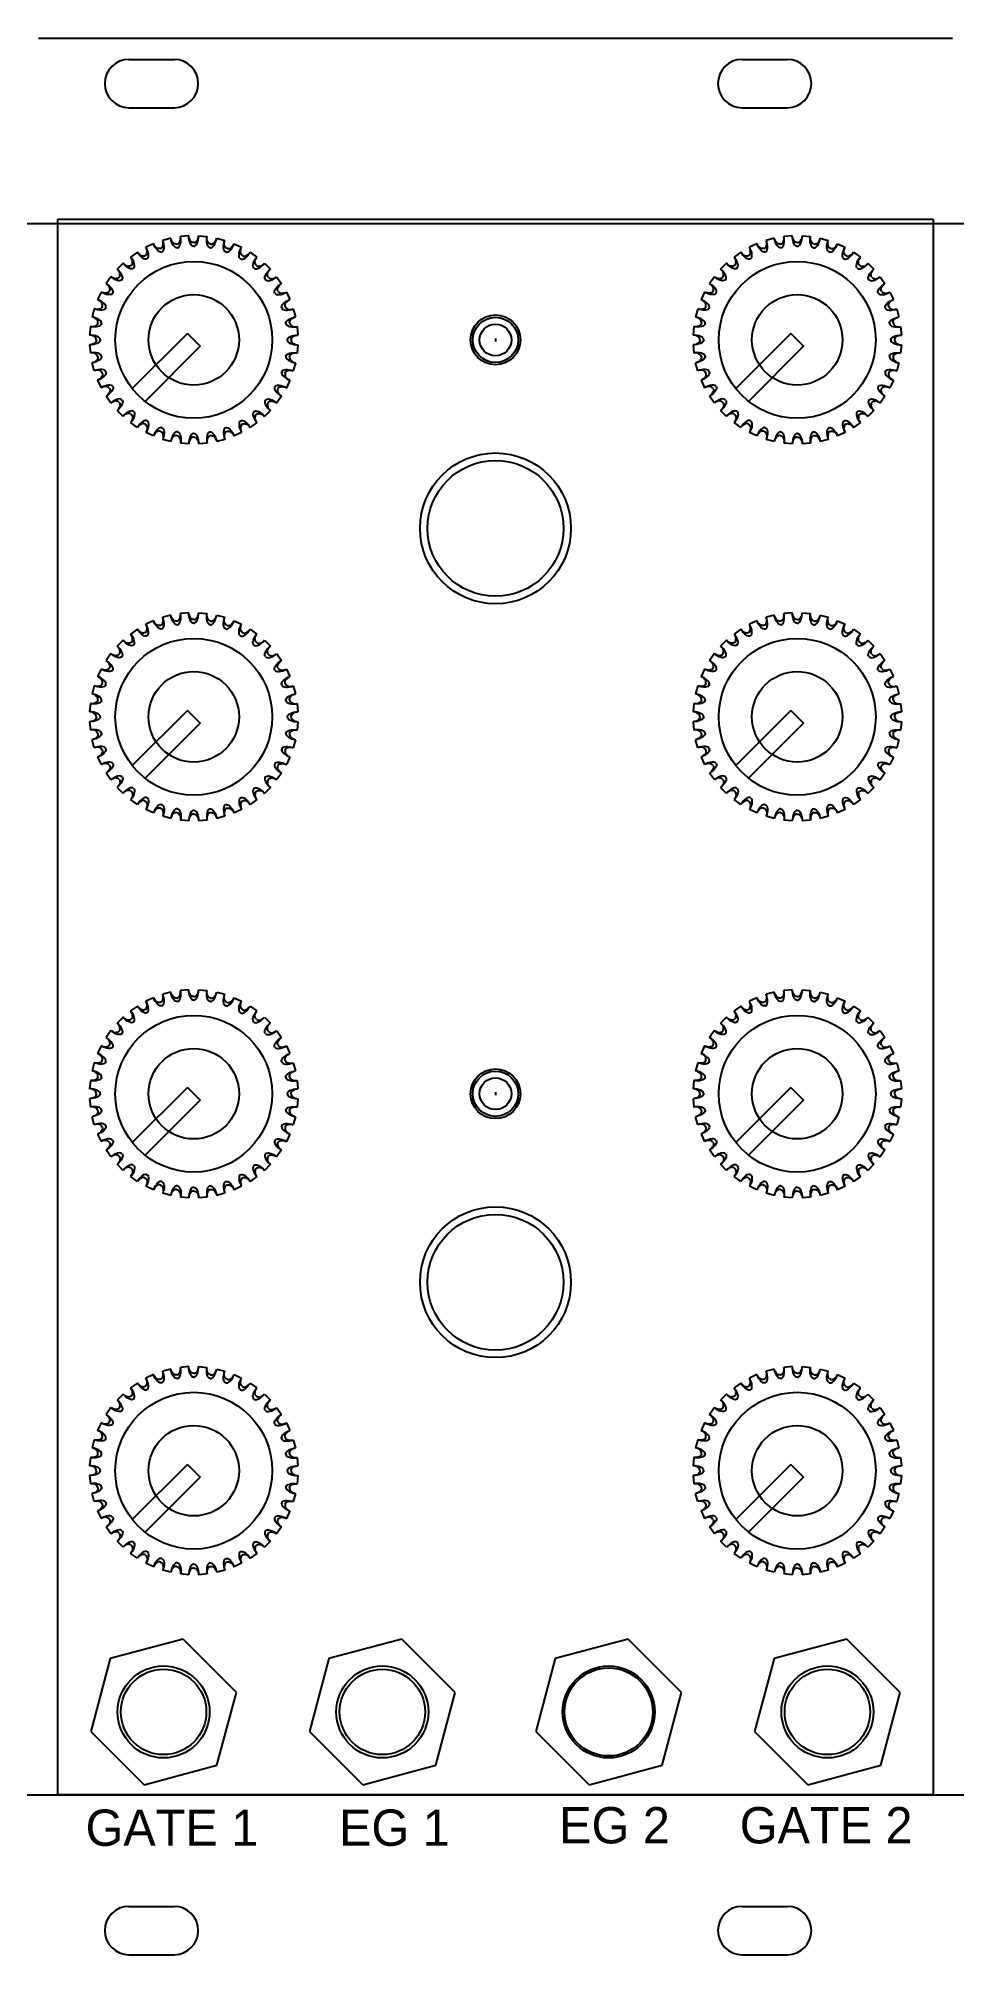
# Model space of a CAD drawing. Extents: x -615 to 711, y 0 to 128.
# Drawn here: x 0 to 60.6, y 1.4 to 128.5 of the extents above; entities that cross this region are included whole.
import ezdxf

# ---------------------------------------------------------------- set-up
doc = ezdxf.new("R2010")
doc.units = 0
for name, color, linetype in [('CONSTRUCTION', 7, 'CONTINUOUS'), ('DXF_EG_PANEL_1_0_MODEL_DX0', 7, 'CONTINUOUS'), ('DXF_EG_PANEL_1_0_MODEL_DXF', 7, 'CONTINUOUS'), ('LAYER1', 7, 'CONTINUOUS')]:
    doc.layers.add(name, color=color, linetype=linetype)
doc.styles.add('TEXT597590', font='txt', dxfattribs={"height": 0.2})
doc.styles.add('TEXT597593', font='txt', dxfattribs={"height": 0.2})
doc.styles.add('TEXT597596', font='txt', dxfattribs={"height": 0.2})
doc.styles.add('TEXT597599', font='txt', dxfattribs={"height": 0.2})

msp = doc.modelspace()

# ---------------------------------------------------------------- texts
at = {"layer": 'DXF_EG_PANEL_1_0_MODEL_DX0', "color": 178}
for s, style, p in [('GATE 1', 'TEXT597590', (3.13, 8.62)), ('EG 1', 'TEXT597596', (19.93, 8.62)), ('EG 2', 'TEXT597599', (34.52, 8.78)), ('GATE 2', 'TEXT597593', (46.49, 8.78))]:
    msp.add_text(s, height=2.407, dxfattribs=dict(at, style=style)).set_placement(p)

# ---------------------------------------------------------------- linework, layer by layer
at = {"layer": 'CONSTRUCTION', "color": 6}
for p, q in [((-614.8, 116.22), (710.95, 116.22)), ((-191.03, 12), (253.66, 12))]:
    msp.add_line(p, q, dxfattribs=at)
at = {"layer": 'DXF_EG_PANEL_1_0_MODEL_DX0', "color": 178}
for p, q in [((46.64, 127.1), (49.64, 127.1)), ((46.64, 123.9), (49.64, 123.9)), ((46.64, 4.6), (49.64, 4.6)), ((46.64, 1.4), (49.64, 1.4))]:
    msp.add_line(p, q, dxfattribs=at)
for centre, radius in [((30.3, 108.5), 1.65), ((30.3, 96), 5), ((30.3, 58.5), 1.65)]:
    msp.add_circle(centre, radius, dxfattribs=at)
at = {"layer": 'DXF_EG_PANEL_1_0_MODEL_DX0', "color": 1}
for centre, radius in [((30.3, 108.5), 1.5), ((30.3, 96), 4.5), ((30.3, 58.5), 1.5), ((30.3, 46), 4.5)]:
    msp.add_circle(centre, radius, dxfattribs=at)
at = {"layer": 'DXF_EG_PANEL_1_0_MODEL_DX0', "color": 18}
msp.add_circle((30.3, 46), 5, dxfattribs=at)
at = {"layer": 'DXF_EG_PANEL_1_0_MODEL_DX0', "color": 178}
for centre, start, end in [((46.64, 125.5), 90, 270), ((49.64, 125.5), 270, 90), ((46.64, 3), 90, 270), ((49.64, 3), 270, 90)]:
    msp.add_arc(centre, 1.6, start, end, dxfattribs=at)
at = {"layer": 'DXF_EG_PANEL_1_0_MODEL_DXF', "color": 178}
for p, q in [((0, 128.5), (60.6, 128.5)), ((6, 127.1), (9, 127.1)), ((6, 123.9), (9, 123.9)), ((6, 4.6), (9, 4.6)), ((6, 1.4), (9, 1.4))]:
    msp.add_line(p, q, dxfattribs=at)
for centre, start, end in [((6, 125.5), 90, 270), ((9, 125.5), 270, 90), ((6, 3), 90, 270), ((9, 3), 270, 90)]:
    msp.add_arc(centre, 1.6, start, end, dxfattribs=at)
at = {"layer": 'LAYER1', "color": 7}
for p, q in [((1.3, 116.5), (59.3, 116.5)), ((1.3, 12), (1.3, 116.5)), ((59.3, 116.5), (59.3, 12)), ((30.3, 108.6), (30.3, 108.4)), ((30.3, 58.6), (30.3, 58.4)), ((0, 12), (1.3, 12)), ((59.3, 12), (1.3, 12))]:
    msp.add_line(p, q, dxfattribs=at)
at = {"layer": 'LAYER1', "color": 178}
for p, q in [((7.63, 114.87), (7.13, 114.64)), ((7.63, 114.87), (7.13, 114.64)), ((8.78, 115.24), (8.25, 115.1)), ((8.78, 115.24), (8.25, 115.1)), ((9.97, 115.4), (9.42, 115.35)), ((9.97, 115.4), (9.42, 115.35)), ((10.62, 115.4), (11.18, 115.35)), ((10.62, 115.4), (11.18, 115.35)), ((11.82, 115.24), (12.35, 115.1)), ((11.82, 115.24), (12.35, 115.1)), ((12.97, 114.87), (13.47, 114.64)), ((12.97, 114.87), (13.47, 114.64)), ((47.63, 114.87), (47.13, 114.64)), ((47.63, 114.87), (47.13, 114.64)), ((48.78, 115.24), (48.25, 115.1)), ((48.78, 115.24), (48.25, 115.1)), ((49.97, 115.4), (49.42, 115.35)), ((49.97, 115.4), (49.42, 115.35)), ((50.62, 115.4), (51.18, 115.35)), ((50.62, 115.4), (51.18, 115.35)), ((51.82, 115.24), (52.35, 115.1)), ((51.82, 115.24), (52.35, 115.1)), ((52.97, 114.87), (53.47, 114.64)), ((52.97, 114.87), (53.47, 114.64)), ((5.62, 113.58), (5.22, 113.18)), ((5.62, 113.58), (5.22, 113.18)), ((6.57, 114.31), (6.11, 113.99)), ((6.57, 114.31), (6.11, 113.99)), ((14.03, 114.31), (14.49, 113.99)), ((14.03, 114.31), (14.49, 113.99)), ((14.98, 113.58), (15.38, 113.18)), ((14.98, 113.58), (15.38, 113.18)), ((45.62, 113.58), (45.22, 113.18)), ((45.62, 113.58), (45.22, 113.18)), ((46.57, 114.31), (46.11, 113.99)), ((46.57, 114.31), (46.11, 113.99)), ((54.03, 114.31), (54.49, 113.99)), ((54.03, 114.31), (54.49, 113.99)), ((54.98, 113.58), (55.38, 113.18)), ((54.98, 113.58), (55.38, 113.18)), ((4.81, 112.69), (4.49, 112.23)), ((4.81, 112.69), (4.49, 112.23)), ((15.79, 112.69), (16.11, 112.23)), ((15.79, 112.69), (16.11, 112.23)), ((44.81, 112.69), (44.49, 112.23)), ((44.81, 112.69), (44.49, 112.23)), ((55.79, 112.69), (56.11, 112.23)), ((55.79, 112.69), (56.11, 112.23)), ((4.16, 111.67), (3.93, 111.17)), ((4.16, 111.67), (3.93, 111.17)), ((16.44, 111.67), (16.67, 111.17)), ((16.44, 111.67), (16.67, 111.17)), ((44.16, 111.67), (43.93, 111.17)), ((44.16, 111.67), (43.93, 111.17)), ((56.44, 111.67), (56.67, 111.17)), ((56.44, 111.67), (56.67, 111.17)), ((3.45, 109.38), (3.4, 108.82)), ((3.45, 109.38), (3.4, 108.82)), ((3.7, 110.55), (3.56, 110.02)), ((3.7, 110.55), (3.56, 110.02)), ((16.9, 110.55), (17.04, 110.02)), ((16.9, 110.55), (17.04, 110.02)), ((17.15, 109.38), (17.2, 108.82)), ((17.15, 109.38), (17.2, 108.82)), ((43.45, 109.38), (43.4, 108.82)), ((43.45, 109.38), (43.4, 108.82)), ((43.7, 110.55), (43.56, 110.02)), ((43.7, 110.55), (43.56, 110.02)), ((56.9, 110.55), (57.04, 110.02)), ((56.9, 110.55), (57.04, 110.02)), ((57.15, 109.38), (57.2, 108.82)), ((57.15, 109.38), (57.2, 108.82)), ((3.4, 108.17), (3.45, 107.62)), ((3.4, 108.17), (3.45, 107.62)), ((9.88, 108.92), (6.22, 105.27)), ((10.72, 108.08), (7.07, 104.42)), ((9.88, 108.92), (10.72, 108.08)), ((17.2, 108.17), (17.15, 107.62)), ((17.2, 108.17), (17.15, 107.62)), ((43.4, 108.17), (43.45, 107.62)), ((43.4, 108.17), (43.45, 107.62)), ((49.88, 108.92), (46.22, 105.27)), ((50.72, 108.08), (47.07, 104.42)), ((49.88, 108.92), (50.72, 108.08)), ((57.2, 108.17), (57.15, 107.62)), ((57.2, 108.17), (57.15, 107.62)), ((3.7, 106.45), (3.56, 106.98)), ((3.7, 106.45), (3.56, 106.98)), ((17.04, 106.98), (16.9, 106.45)), ((17.04, 106.98), (16.9, 106.45)), ((43.7, 106.45), (43.56, 106.98)), ((43.7, 106.45), (43.56, 106.98)), ((57.04, 106.98), (56.9, 106.45)), ((57.04, 106.98), (56.9, 106.45)), ((3.93, 105.83), (4.16, 105.33)), ((3.93, 105.83), (4.16, 105.33)), ((16.67, 105.83), (16.44, 105.33)), ((16.67, 105.83), (16.44, 105.33)), ((43.93, 105.83), (44.16, 105.33)), ((43.93, 105.83), (44.16, 105.33)), ((56.67, 105.83), (56.44, 105.33)), ((56.67, 105.83), (56.44, 105.33)), ((4.81, 104.31), (4.49, 104.77)), ((4.81, 104.31), (4.49, 104.77)), ((16.11, 104.77), (15.79, 104.31)), ((16.11, 104.77), (15.79, 104.31)), ((44.81, 104.31), (44.49, 104.77)), ((44.81, 104.31), (44.49, 104.77)), ((56.11, 104.77), (55.79, 104.31)), ((56.11, 104.77), (55.79, 104.31)), ((5.62, 103.42), (5.22, 103.82)), ((5.62, 103.42), (5.22, 103.82)), ((6.57, 102.69), (6.11, 103.01)), ((6.57, 102.69), (6.11, 103.01)), ((14.49, 103.01), (14.03, 102.69)), ((14.49, 103.01), (14.03, 102.69)), ((15.38, 103.82), (14.98, 103.42)), ((15.38, 103.82), (14.98, 103.42)), ((45.62, 103.42), (45.22, 103.82)), ((45.62, 103.42), (45.22, 103.82)), ((46.57, 102.69), (46.11, 103.01)), ((46.57, 102.69), (46.11, 103.01)), ((54.49, 103.01), (54.03, 102.69)), ((54.49, 103.01), (54.03, 102.69)), ((55.38, 103.82), (54.98, 103.42)), ((55.38, 103.82), (54.98, 103.42)), ((7.63, 102.13), (7.13, 102.36)), ((7.63, 102.13), (7.13, 102.36)), ((8.78, 101.76), (8.25, 101.9)), ((8.78, 101.76), (8.25, 101.9)), ((12.35, 101.9), (11.82, 101.76)), ((12.35, 101.9), (11.82, 101.76)), ((13.47, 102.36), (12.97, 102.13)), ((13.47, 102.36), (12.97, 102.13)), ((47.63, 102.13), (47.13, 102.36)), ((47.63, 102.13), (47.13, 102.36)), ((48.78, 101.76), (48.25, 101.9)), ((48.78, 101.76), (48.25, 101.9)), ((52.35, 101.9), (51.82, 101.76)), ((52.35, 101.9), (51.82, 101.76)), ((53.47, 102.36), (52.97, 102.13)), ((53.47, 102.36), (52.97, 102.13)), ((9.97, 101.6), (9.42, 101.65)), ((9.97, 101.6), (9.42, 101.65)), ((11.18, 101.65), (10.62, 101.6)), ((11.18, 101.65), (10.62, 101.6)), ((49.97, 101.6), (49.42, 101.65)), ((49.97, 101.6), (49.42, 101.65)), ((51.18, 101.65), (50.62, 101.6)), ((51.18, 101.65), (50.62, 101.6)), ((9.97, 90.4), (9.42, 90.35)), ((9.97, 90.4), (9.42, 90.35)), ((10.62, 90.4), (11.18, 90.35)), ((10.62, 90.4), (11.18, 90.35)), ((49.97, 90.4), (49.42, 90.35)), ((49.97, 90.4), (49.42, 90.35)), ((50.62, 90.4), (51.18, 90.35)), ((50.62, 90.4), (51.18, 90.35)), ((6.57, 89.31), (6.11, 88.99)), ((6.57, 89.31), (6.11, 88.99)), ((7.63, 89.87), (7.13, 89.64)), ((7.63, 89.87), (7.13, 89.64)), ((8.78, 90.24), (8.25, 90.1)), ((8.78, 90.24), (8.25, 90.1)), ((11.82, 90.24), (12.35, 90.1)), ((11.82, 90.24), (12.35, 90.1)), ((12.97, 89.87), (13.47, 89.64)), ((12.97, 89.87), (13.47, 89.64)), ((14.03, 89.31), (14.49, 88.99)), ((14.03, 89.31), (14.49, 88.99)), ((46.57, 89.31), (46.11, 88.99)), ((46.57, 89.31), (46.11, 88.99)), ((47.63, 89.87), (47.13, 89.64)), ((47.63, 89.87), (47.13, 89.64)), ((48.78, 90.24), (48.25, 90.1)), ((48.78, 90.24), (48.25, 90.1)), ((51.82, 90.24), (52.35, 90.1)), ((51.82, 90.24), (52.35, 90.1)), ((52.97, 89.87), (53.47, 89.64)), ((52.97, 89.87), (53.47, 89.64)), ((54.03, 89.31), (54.49, 88.99)), ((54.03, 89.31), (54.49, 88.99)), ((5.62, 88.58), (5.22, 88.18)), ((5.62, 88.58), (5.22, 88.18)), ((14.98, 88.58), (15.38, 88.18)), ((14.98, 88.58), (15.38, 88.18)), ((45.62, 88.58), (45.22, 88.18)), ((45.62, 88.58), (45.22, 88.18)), ((54.98, 88.58), (55.38, 88.18)), ((54.98, 88.58), (55.38, 88.18)), ((4.16, 86.67), (3.93, 86.17)), ((4.16, 86.67), (3.93, 86.17)), ((4.81, 87.69), (4.49, 87.23)), ((4.81, 87.69), (4.49, 87.23)), ((15.79, 87.69), (16.11, 87.23)), ((15.79, 87.69), (16.11, 87.23)), ((16.44, 86.67), (16.67, 86.17)), ((16.44, 86.67), (16.67, 86.17)), ((44.16, 86.67), (43.93, 86.17)), ((44.16, 86.67), (43.93, 86.17)), ((44.81, 87.69), (44.49, 87.23)), ((44.81, 87.69), (44.49, 87.23)), ((55.79, 87.69), (56.11, 87.23)), ((55.79, 87.69), (56.11, 87.23)), ((56.44, 86.67), (56.67, 86.17)), ((56.44, 86.67), (56.67, 86.17)), ((3.7, 85.55), (3.56, 85.02)), ((3.7, 85.55), (3.56, 85.02)), ((16.9, 85.55), (17.04, 85.02)), ((16.9, 85.55), (17.04, 85.02)), ((43.7, 85.55), (43.56, 85.02)), ((43.7, 85.55), (43.56, 85.02)), ((56.9, 85.55), (57.04, 85.02)), ((56.9, 85.55), (57.04, 85.02)), ((3.45, 84.38), (3.4, 83.82)), ((3.45, 84.38), (3.4, 83.82)), ((9.88, 83.92), (6.22, 80.27)), ((9.88, 83.92), (10.72, 83.08)), ((17.15, 84.38), (17.2, 83.82)), ((17.15, 84.38), (17.2, 83.82)), ((43.45, 84.38), (43.4, 83.82)), ((43.45, 84.38), (43.4, 83.82)), ((49.88, 83.92), (46.22, 80.27)), ((49.88, 83.92), (50.72, 83.08)), ((57.15, 84.38), (57.2, 83.82)), ((57.15, 84.38), (57.2, 83.82)), ((3.4, 83.17), (3.45, 82.62)), ((3.4, 83.17), (3.45, 82.62)), ((10.72, 83.08), (7.07, 79.42)), ((17.2, 83.17), (17.15, 82.62)), ((17.2, 83.17), (17.15, 82.62)), ((43.4, 83.17), (43.45, 82.62)), ((43.4, 83.17), (43.45, 82.62)), ((50.72, 83.08), (47.07, 79.42)), ((57.2, 83.17), (57.15, 82.62)), ((57.2, 83.17), (57.15, 82.62)), ((3.7, 81.45), (3.56, 81.98)), ((3.7, 81.45), (3.56, 81.98)), ((17.04, 81.98), (16.9, 81.45)), ((17.04, 81.98), (16.9, 81.45)), ((43.7, 81.45), (43.56, 81.98)), ((43.7, 81.45), (43.56, 81.98)), ((57.04, 81.98), (56.9, 81.45)), ((57.04, 81.98), (56.9, 81.45)), ((3.93, 80.83), (4.16, 80.33)), ((3.93, 80.83), (4.16, 80.33)), ((16.67, 80.83), (16.44, 80.33)), ((16.67, 80.83), (16.44, 80.33)), ((43.93, 80.83), (44.16, 80.33)), ((43.93, 80.83), (44.16, 80.33)), ((56.67, 80.83), (56.44, 80.33)), ((56.67, 80.83), (56.44, 80.33)), ((4.81, 79.31), (4.49, 79.77)), ((4.81, 79.31), (4.49, 79.77)), ((5.62, 78.42), (5.22, 78.82)), ((5.62, 78.42), (5.22, 78.82)), ((15.38, 78.82), (14.98, 78.42)), ((15.38, 78.82), (14.98, 78.42)), ((16.11, 79.77), (15.79, 79.31)), ((16.11, 79.77), (15.79, 79.31)), ((44.81, 79.31), (44.49, 79.77)), ((44.81, 79.31), (44.49, 79.77)), ((45.62, 78.42), (45.22, 78.82)), ((45.62, 78.42), (45.22, 78.82)), ((55.38, 78.82), (54.98, 78.42)), ((55.38, 78.82), (54.98, 78.42)), ((56.11, 79.77), (55.79, 79.31)), ((56.11, 79.77), (55.79, 79.31)), ((6.57, 77.69), (6.11, 78.01)), ((6.57, 77.69), (6.11, 78.01)), ((14.49, 78.01), (14.03, 77.69)), ((14.49, 78.01), (14.03, 77.69)), ((46.57, 77.69), (46.11, 78.01)), ((46.57, 77.69), (46.11, 78.01)), ((54.49, 78.01), (54.03, 77.69)), ((54.49, 78.01), (54.03, 77.69)), ((7.63, 77.13), (7.13, 77.36)), ((7.63, 77.13), (7.13, 77.36)), ((8.78, 76.76), (8.25, 76.9)), ((8.78, 76.76), (8.25, 76.9)), ((9.97, 76.6), (9.42, 76.65)), ((9.97, 76.6), (9.42, 76.65)), ((11.18, 76.65), (10.62, 76.6)), ((11.18, 76.65), (10.62, 76.6)), ((12.35, 76.9), (11.82, 76.76)), ((12.35, 76.9), (11.82, 76.76)), ((13.47, 77.36), (12.97, 77.13)), ((13.47, 77.36), (12.97, 77.13)), ((47.63, 77.13), (47.13, 77.36)), ((47.63, 77.13), (47.13, 77.36)), ((48.78, 76.76), (48.25, 76.9)), ((48.78, 76.76), (48.25, 76.9)), ((49.97, 76.6), (49.42, 76.65)), ((49.97, 76.6), (49.42, 76.65)), ((51.18, 76.65), (50.62, 76.6)), ((51.18, 76.65), (50.62, 76.6)), ((52.35, 76.9), (51.82, 76.76)), ((52.35, 76.9), (51.82, 76.76)), ((53.47, 77.36), (52.97, 77.13)), ((53.47, 77.36), (52.97, 77.13)), ((7.63, 64.87), (7.13, 64.64)), ((7.63, 64.87), (7.13, 64.64)), ((8.78, 65.24), (8.25, 65.1)), ((8.78, 65.24), (8.25, 65.1)), ((9.97, 65.4), (9.42, 65.35)), ((9.97, 65.4), (9.42, 65.35)), ((10.62, 65.4), (11.18, 65.35)), ((10.62, 65.4), (11.18, 65.35)), ((11.82, 65.24), (12.35, 65.1)), ((11.82, 65.24), (12.35, 65.1)), ((12.97, 64.87), (13.47, 64.64)), ((12.97, 64.87), (13.47, 64.64)), ((47.63, 64.87), (47.13, 64.64)), ((47.63, 64.87), (47.13, 64.64)), ((48.78, 65.24), (48.25, 65.1)), ((48.78, 65.24), (48.25, 65.1)), ((49.97, 65.4), (49.42, 65.35)), ((49.97, 65.4), (49.42, 65.35)), ((50.62, 65.4), (51.18, 65.35)), ((50.62, 65.4), (51.18, 65.35)), ((51.82, 65.24), (52.35, 65.1)), ((51.82, 65.24), (52.35, 65.1)), ((52.97, 64.87), (53.47, 64.64)), ((52.97, 64.87), (53.47, 64.64)), ((5.62, 63.58), (5.22, 63.18)), ((5.62, 63.58), (5.22, 63.18)), ((6.57, 64.31), (6.11, 63.99)), ((6.57, 64.31), (6.11, 63.99)), ((14.03, 64.31), (14.49, 63.99)), ((14.03, 64.31), (14.49, 63.99)), ((14.98, 63.58), (15.38, 63.18)), ((14.98, 63.58), (15.38, 63.18)), ((45.62, 63.58), (45.22, 63.18)), ((45.62, 63.58), (45.22, 63.18)), ((46.57, 64.31), (46.11, 63.99)), ((46.57, 64.31), (46.11, 63.99)), ((54.03, 64.31), (54.49, 63.99)), ((54.03, 64.31), (54.49, 63.99)), ((54.98, 63.58), (55.38, 63.18)), ((54.98, 63.58), (55.38, 63.18)), ((4.81, 62.69), (4.49, 62.23)), ((4.81, 62.69), (4.49, 62.23)), ((15.79, 62.69), (16.11, 62.23)), ((15.79, 62.69), (16.11, 62.23)), ((44.81, 62.69), (44.49, 62.23)), ((44.81, 62.69), (44.49, 62.23)), ((55.79, 62.69), (56.11, 62.23)), ((55.79, 62.69), (56.11, 62.23)), ((4.16, 61.67), (3.93, 61.17)), ((4.16, 61.67), (3.93, 61.17)), ((16.44, 61.67), (16.67, 61.17)), ((16.44, 61.67), (16.67, 61.17)), ((44.16, 61.67), (43.93, 61.17)), ((44.16, 61.67), (43.93, 61.17)), ((56.44, 61.67), (56.67, 61.17)), ((56.44, 61.67), (56.67, 61.17)), ((3.7, 60.55), (3.56, 60.02)), ((3.7, 60.55), (3.56, 60.02)), ((16.9, 60.55), (17.04, 60.02)), ((16.9, 60.55), (17.04, 60.02)), ((43.7, 60.55), (43.56, 60.02)), ((43.7, 60.55), (43.56, 60.02)), ((56.9, 60.55), (57.04, 60.02)), ((56.9, 60.55), (57.04, 60.02)), ((3.45, 59.38), (3.4, 58.82)), ((3.45, 59.38), (3.4, 58.82)), ((9.88, 58.92), (6.22, 55.27)), ((9.88, 58.92), (10.72, 58.08)), ((17.15, 59.38), (17.2, 58.82)), ((17.15, 59.38), (17.2, 58.82)), ((43.45, 59.38), (43.4, 58.82)), ((43.45, 59.38), (43.4, 58.82)), ((49.88, 58.92), (46.22, 55.27)), ((49.88, 58.92), (50.72, 58.08)), ((57.15, 59.38), (57.2, 58.82)), ((57.15, 59.38), (57.2, 58.82)), ((3.4, 58.17), (3.45, 57.62)), ((3.4, 58.17), (3.45, 57.62)), ((10.72, 58.08), (7.07, 54.42)), ((17.2, 58.17), (17.15, 57.62)), ((17.2, 58.17), (17.15, 57.62)), ((43.4, 58.17), (43.45, 57.62)), ((43.4, 58.17), (43.45, 57.62)), ((50.72, 58.08), (47.07, 54.42)), ((57.2, 58.17), (57.15, 57.62)), ((57.2, 58.17), (57.15, 57.62)), ((3.7, 56.45), (3.56, 56.98)), ((3.7, 56.45), (3.56, 56.98)), ((17.04, 56.98), (16.9, 56.45)), ((17.04, 56.98), (16.9, 56.45)), ((43.7, 56.45), (43.56, 56.98)), ((43.7, 56.45), (43.56, 56.98)), ((57.04, 56.98), (56.9, 56.45)), ((57.04, 56.98), (56.9, 56.45)), ((3.93, 55.83), (4.16, 55.33)), ((3.93, 55.83), (4.16, 55.33)), ((4.81, 54.31), (4.49, 54.77)), ((4.81, 54.31), (4.49, 54.77)), ((16.11, 54.77), (15.79, 54.31)), ((16.11, 54.77), (15.79, 54.31)), ((16.67, 55.83), (16.44, 55.33)), ((16.67, 55.83), (16.44, 55.33)), ((43.93, 55.83), (44.16, 55.33)), ((43.93, 55.83), (44.16, 55.33)), ((44.81, 54.31), (44.49, 54.77)), ((44.81, 54.31), (44.49, 54.77)), ((56.11, 54.77), (55.79, 54.31)), ((56.11, 54.77), (55.79, 54.31)), ((56.67, 55.83), (56.44, 55.33)), ((56.67, 55.83), (56.44, 55.33)), ((5.62, 53.42), (5.22, 53.82)), ((5.62, 53.42), (5.22, 53.82)), ((15.38, 53.82), (14.98, 53.42)), ((15.38, 53.82), (14.98, 53.42)), ((45.62, 53.42), (45.22, 53.82)), ((45.62, 53.42), (45.22, 53.82)), ((55.38, 53.82), (54.98, 53.42)), ((55.38, 53.82), (54.98, 53.42)), ((6.57, 52.69), (6.11, 53.01)), ((6.57, 52.69), (6.11, 53.01)), ((7.63, 52.13), (7.13, 52.36)), ((7.63, 52.13), (7.13, 52.36)), ((13.47, 52.36), (12.97, 52.13)), ((13.47, 52.36), (12.97, 52.13)), ((14.49, 53.01), (14.03, 52.69)), ((14.49, 53.01), (14.03, 52.69)), ((46.57, 52.69), (46.11, 53.01)), ((46.57, 52.69), (46.11, 53.01)), ((47.63, 52.13), (47.13, 52.36)), ((47.63, 52.13), (47.13, 52.36)), ((53.47, 52.36), (52.97, 52.13)), ((53.47, 52.36), (52.97, 52.13)), ((54.49, 53.01), (54.03, 52.69)), ((54.49, 53.01), (54.03, 52.69)), ((8.78, 51.76), (8.25, 51.9)), ((8.78, 51.76), (8.25, 51.9)), ((9.97, 51.6), (9.42, 51.65)), ((9.97, 51.6), (9.42, 51.65)), ((11.18, 51.65), (10.62, 51.6)), ((11.18, 51.65), (10.62, 51.6)), ((12.35, 51.9), (11.82, 51.76)), ((12.35, 51.9), (11.82, 51.76)), ((48.78, 51.76), (48.25, 51.9)), ((48.78, 51.76), (48.25, 51.9)), ((49.97, 51.6), (49.42, 51.65)), ((49.97, 51.6), (49.42, 51.65)), ((51.18, 51.65), (50.62, 51.6)), ((51.18, 51.65), (50.62, 51.6)), ((52.35, 51.9), (51.82, 51.76)), ((52.35, 51.9), (51.82, 51.76)), ((7.63, 39.87), (7.13, 39.64)), ((7.63, 39.87), (7.13, 39.64)), ((8.78, 40.24), (8.25, 40.1)), ((8.78, 40.24), (8.25, 40.1)), ((9.97, 40.4), (9.42, 40.35)), ((9.97, 40.4), (9.42, 40.35)), ((10.62, 40.4), (11.18, 40.35)), ((10.62, 40.4), (11.18, 40.35)), ((11.82, 40.24), (12.35, 40.1)), ((11.82, 40.24), (12.35, 40.1)), ((12.97, 39.87), (13.47, 39.64)), ((12.97, 39.87), (13.47, 39.64)), ((47.63, 39.87), (47.13, 39.64)), ((47.63, 39.87), (47.13, 39.64)), ((48.78, 40.24), (48.25, 40.1)), ((48.78, 40.24), (48.25, 40.1)), ((49.97, 40.4), (49.42, 40.35)), ((49.97, 40.4), (49.42, 40.35)), ((50.62, 40.4), (51.18, 40.35)), ((50.62, 40.4), (51.18, 40.35)), ((51.82, 40.24), (52.35, 40.1)), ((51.82, 40.24), (52.35, 40.1)), ((52.97, 39.87), (53.47, 39.64)), ((52.97, 39.87), (53.47, 39.64)), ((5.62, 38.58), (5.22, 38.18)), ((5.62, 38.58), (5.22, 38.18)), ((6.57, 39.31), (6.11, 38.99)), ((6.57, 39.31), (6.11, 38.99)), ((14.03, 39.31), (14.49, 38.99)), ((14.03, 39.31), (14.49, 38.99)), ((14.98, 38.58), (15.38, 38.18)), ((14.98, 38.58), (15.38, 38.18)), ((45.62, 38.58), (45.22, 38.18)), ((45.62, 38.58), (45.22, 38.18)), ((46.57, 39.31), (46.11, 38.99)), ((46.57, 39.31), (46.11, 38.99)), ((54.03, 39.31), (54.49, 38.99)), ((54.03, 39.31), (54.49, 38.99)), ((54.98, 38.58), (55.38, 38.18)), ((54.98, 38.58), (55.38, 38.18)), ((4.81, 37.69), (4.49, 37.23)), ((4.81, 37.69), (4.49, 37.23)), ((15.79, 37.69), (16.11, 37.23)), ((15.79, 37.69), (16.11, 37.23)), ((44.81, 37.69), (44.49, 37.23)), ((44.81, 37.69), (44.49, 37.23)), ((55.79, 37.69), (56.11, 37.23)), ((55.79, 37.69), (56.11, 37.23)), ((4.16, 36.67), (3.93, 36.17)), ((4.16, 36.67), (3.93, 36.17)), ((16.44, 36.67), (16.67, 36.17)), ((16.44, 36.67), (16.67, 36.17)), ((44.16, 36.67), (43.93, 36.17)), ((44.16, 36.67), (43.93, 36.17)), ((56.44, 36.67), (56.67, 36.17)), ((56.44, 36.67), (56.67, 36.17)), ((3.45, 34.38), (3.4, 33.82)), ((3.45, 34.38), (3.4, 33.82)), ((3.7, 35.55), (3.56, 35.02)), ((3.7, 35.55), (3.56, 35.02)), ((16.9, 35.55), (17.04, 35.02)), ((16.9, 35.55), (17.04, 35.02)), ((17.15, 34.38), (17.2, 33.82)), ((17.15, 34.38), (17.2, 33.82)), ((43.45, 34.38), (43.4, 33.82)), ((43.45, 34.38), (43.4, 33.82)), ((43.7, 35.55), (43.56, 35.02)), ((43.7, 35.55), (43.56, 35.02)), ((56.9, 35.55), (57.04, 35.02)), ((56.9, 35.55), (57.04, 35.02)), ((57.15, 34.38), (57.2, 33.82)), ((57.15, 34.38), (57.2, 33.82)), ((3.4, 33.17), (3.45, 32.62)), ((3.4, 33.17), (3.45, 32.62)), ((9.88, 33.92), (6.22, 30.27)), ((10.72, 33.08), (7.07, 29.42)), ((9.88, 33.92), (10.72, 33.08)), ((17.2, 33.17), (17.15, 32.62)), ((17.2, 33.17), (17.15, 32.62)), ((43.4, 33.17), (43.45, 32.62)), ((43.4, 33.17), (43.45, 32.62)), ((49.88, 33.92), (46.22, 30.27)), ((50.72, 33.08), (47.07, 29.42)), ((49.88, 33.92), (50.72, 33.08)), ((57.2, 33.17), (57.15, 32.62)), ((57.2, 33.17), (57.15, 32.62)), ((3.7, 31.45), (3.56, 31.98)), ((3.7, 31.45), (3.56, 31.98)), ((17.04, 31.98), (16.9, 31.45)), ((17.04, 31.98), (16.9, 31.45)), ((43.7, 31.45), (43.56, 31.98)), ((43.7, 31.45), (43.56, 31.98)), ((57.04, 31.98), (56.9, 31.45)), ((57.04, 31.98), (56.9, 31.45)), ((3.93, 30.83), (4.16, 30.33)), ((3.93, 30.83), (4.16, 30.33)), ((16.67, 30.83), (16.44, 30.33)), ((16.67, 30.83), (16.44, 30.33)), ((43.93, 30.83), (44.16, 30.33)), ((43.93, 30.83), (44.16, 30.33)), ((56.67, 30.83), (56.44, 30.33)), ((56.67, 30.83), (56.44, 30.33)), ((4.81, 29.31), (4.49, 29.77)), ((4.81, 29.31), (4.49, 29.77)), ((16.11, 29.77), (15.79, 29.31)), ((16.11, 29.77), (15.79, 29.31)), ((44.81, 29.31), (44.49, 29.77)), ((44.81, 29.31), (44.49, 29.77)), ((56.11, 29.77), (55.79, 29.31)), ((56.11, 29.77), (55.79, 29.31)), ((5.62, 28.42), (5.22, 28.82)), ((5.62, 28.42), (5.22, 28.82)), ((6.57, 27.69), (6.11, 28.01)), ((6.57, 27.69), (6.11, 28.01)), ((14.49, 28.01), (14.03, 27.69)), ((14.49, 28.01), (14.03, 27.69)), ((15.38, 28.82), (14.98, 28.42)), ((15.38, 28.82), (14.98, 28.42)), ((45.62, 28.42), (45.22, 28.82)), ((45.62, 28.42), (45.22, 28.82)), ((46.57, 27.69), (46.11, 28.01)), ((46.57, 27.69), (46.11, 28.01)), ((54.49, 28.01), (54.03, 27.69)), ((54.49, 28.01), (54.03, 27.69)), ((55.38, 28.82), (54.98, 28.42)), ((55.38, 28.82), (54.98, 28.42)), ((7.63, 27.13), (7.13, 27.36)), ((7.63, 27.13), (7.13, 27.36)), ((8.78, 26.76), (8.25, 26.9)), ((8.78, 26.76), (8.25, 26.9)), ((12.35, 26.9), (11.82, 26.76)), ((12.35, 26.9), (11.82, 26.76)), ((13.47, 27.36), (12.97, 27.13)), ((13.47, 27.36), (12.97, 27.13)), ((47.63, 27.13), (47.13, 27.36)), ((47.63, 27.13), (47.13, 27.36)), ((48.78, 26.76), (48.25, 26.9)), ((48.78, 26.76), (48.25, 26.9)), ((52.35, 26.9), (51.82, 26.76)), ((52.35, 26.9), (51.82, 26.76)), ((53.47, 27.36), (52.97, 27.13)), ((53.47, 27.36), (52.97, 27.13)), ((9.97, 26.6), (9.42, 26.65)), ((9.97, 26.6), (9.42, 26.65)), ((11.18, 26.65), (10.62, 26.6)), ((11.18, 26.65), (10.62, 26.6)), ((49.97, 26.6), (49.42, 26.65)), ((49.97, 26.6), (49.42, 26.65)), ((51.18, 26.65), (50.62, 26.6)), ((51.18, 26.65), (50.62, 26.6)), ((9.59, 22.33), (4.76, 21.04)), ((13.13, 18.79), (9.59, 22.33)), ((24.09, 22.33), (19.26, 21.04)), ((27.63, 18.79), (24.09, 22.33)), ((39.09, 22.33), (34.26, 21.04)), ((42.63, 18.79), (39.09, 22.33)), ((53.59, 22.33), (48.76, 21.04)), ((57.13, 18.79), (53.59, 22.33)), ((4.76, 21.04), (3.47, 16.21)), ((19.26, 21.04), (17.97, 16.21)), ((34.26, 21.04), (32.97, 16.21)), ((48.76, 21.04), (47.47, 16.21)), ((11.84, 13.96), (13.13, 18.79)), ((26.34, 13.96), (27.63, 18.79)), ((41.34, 13.96), (42.63, 18.79)), ((55.84, 13.96), (57.13, 18.79)), ((3.47, 16.21), (7.01, 12.67)), ((17.97, 16.21), (21.51, 12.67)), ((32.97, 16.21), (36.51, 12.67)), ((47.47, 16.21), (51.01, 12.67)), ((7.01, 12.67), (11.84, 13.96)), ((21.51, 12.67), (26.34, 13.96)), ((36.51, 12.67), (41.34, 13.96)), ((51.01, 12.67), (55.84, 13.96))]:
    msp.add_line(p, q, dxfattribs=at)
for points in [[(7.07, 114.09, 0), (7.12, 114.12, 0), (7.16, 114.17, 0), (7.19, 114.24, 0), (7.21, 114.31, 0), (7.21, 114.4, 0), (7.19, 114.48, 0), (7.17, 114.56, 0), (7.13, 114.64, 0)], [(7.07, 114.09, 0), (7.12, 114.12, 0), (7.16, 114.17, 0), (7.19, 114.24, 0), (7.21, 114.31, 0), (7.21, 114.4, 0), (7.19, 114.48, 0), (7.17, 114.56, 0), (7.13, 114.64, 0)], [(7.2, 113.87, 0), (7.25, 113.91, 0), (7.28, 113.97, 0), (7.3, 114.06, 0), (7.3, 114.16, 0), (7.28, 114.28, 0), (7.24, 114.4, 0), (7.19, 114.53, 0), (7.13, 114.64, 0)], [(7.2, 113.87, 0), (7.25, 113.91, 0), (7.28, 113.97, 0), (7.3, 114.06, 0), (7.3, 114.16, 0), (7.28, 114.28, 0), (7.24, 114.4, 0), (7.19, 114.53, 0), (7.13, 114.64, 0)], [(8.18, 114.33, 0), (8.12, 114.32, 0), (8.05, 114.33, 0), (7.97, 114.37, 0), (7.89, 114.44, 0), (7.82, 114.53, 0), (7.74, 114.64, 0), (7.68, 114.75, 0), (7.63, 114.87, 0)], [(8.09, 114.56, 0), (8.04, 114.55, 0), (7.97, 114.55, 0), (7.9, 114.57, 0), (7.83, 114.61, 0), (7.77, 114.66, 0), (7.71, 114.72, 0), (7.67, 114.8, 0), (7.63, 114.87, 0)], [(8.18, 114.33, 0), (8.12, 114.32, 0), (8.05, 114.33, 0), (7.97, 114.37, 0), (7.89, 114.44, 0), (7.82, 114.53, 0), (7.74, 114.64, 0), (7.68, 114.75, 0), (7.63, 114.87, 0)], [(8.09, 114.56, 0), (8.04, 114.55, 0), (7.97, 114.55, 0), (7.9, 114.57, 0), (7.83, 114.61, 0), (7.77, 114.66, 0), (7.71, 114.72, 0), (7.67, 114.8, 0), (7.63, 114.87, 0)], [(8.09, 114.56, 0), (8.15, 114.59, 0), (8.2, 114.63, 0), (8.24, 114.69, 0), (8.26, 114.76, 0), (8.28, 114.85, 0), (8.28, 114.93, 0), (8.27, 115.02, 0), (8.25, 115.1, 0)], [(8.09, 114.56, 0), (8.15, 114.59, 0), (8.2, 114.63, 0), (8.24, 114.69, 0), (8.26, 114.76, 0), (8.28, 114.85, 0), (8.28, 114.93, 0), (8.27, 115.02, 0), (8.25, 115.1, 0)], [(8.18, 114.33, 0), (8.23, 114.36, 0), (8.28, 114.41, 0), (8.31, 114.49, 0), (8.33, 114.6, 0), (8.33, 114.72, 0), (8.31, 114.85, 0), (8.28, 114.97, 0), (8.25, 115.1, 0)], [(8.18, 114.33, 0), (8.23, 114.36, 0), (8.28, 114.41, 0), (8.31, 114.49, 0), (8.33, 114.6, 0), (8.33, 114.72, 0), (8.31, 114.85, 0), (8.28, 114.97, 0), (8.25, 115.1, 0)], [(9.22, 114.61, 0), (9.16, 114.61, 0), (9.1, 114.63, 0), (9.03, 114.69, 0), (8.96, 114.77, 0), (8.9, 114.87, 0), (8.85, 114.99, 0), (8.81, 115.11, 0), (8.78, 115.24, 0)], [(9.18, 114.85, 0), (9.12, 114.85, 0), (9.06, 114.86, 0), (8.99, 114.89, 0), (8.93, 114.94, 0), (8.88, 115.01, 0), (8.83, 115.08, 0), (8.8, 115.16, 0), (8.78, 115.24, 0)], [(9.22, 114.61, 0), (9.16, 114.61, 0), (9.1, 114.63, 0), (9.03, 114.69, 0), (8.96, 114.77, 0), (8.9, 114.87, 0), (8.85, 114.99, 0), (8.81, 115.11, 0), (8.78, 115.24, 0)], [(9.18, 114.85, 0), (9.12, 114.85, 0), (9.06, 114.86, 0), (8.99, 114.89, 0), (8.93, 114.94, 0), (8.88, 115.01, 0), (8.83, 115.08, 0), (8.8, 115.16, 0), (8.78, 115.24, 0)], [(9.18, 114.85, 0), (9.24, 114.87, 0), (9.29, 114.9, 0), (9.34, 114.96, 0), (9.38, 115.02, 0), (9.41, 115.1, 0), (9.43, 115.18, 0), (9.43, 115.27, 0), (9.42, 115.35, 0)], [(9.18, 114.85, 0), (9.24, 114.87, 0), (9.29, 114.9, 0), (9.34, 114.96, 0), (9.38, 115.02, 0), (9.41, 115.1, 0), (9.43, 115.18, 0), (9.43, 115.27, 0), (9.42, 115.35, 0)], [(9.22, 114.61, 0), (9.28, 114.63, 0), (9.33, 114.67, 0), (9.38, 114.75, 0), (9.41, 114.85, 0), (9.44, 114.97, 0), (9.44, 115.09, 0), (9.44, 115.23, 0), (9.42, 115.35, 0)], [(9.22, 114.61, 0), (9.28, 114.63, 0), (9.33, 114.67, 0), (9.38, 114.75, 0), (9.41, 114.85, 0), (9.44, 114.97, 0), (9.44, 115.09, 0), (9.44, 115.23, 0), (9.42, 115.35, 0)], [(10.3, 114.7, 0), (10.24, 114.71, 0), (10.18, 114.75, 0), (10.12, 114.81, 0), (10.07, 114.91, 0), (10.03, 115.02, 0), (10, 115.14, 0), (9.98, 115.27, 0), (9.97, 115.4, 0)], [(10.3, 114.95, 0), (10.24, 114.96, 0), (10.18, 114.98, 0), (10.12, 115.02, 0), (10.07, 115.08, 0), (10.03, 115.15, 0), (10, 115.23, 0), (9.98, 115.32, 0), (9.97, 115.4, 0)], [(10.3, 114.7, 0), (10.24, 114.71, 0), (10.18, 114.75, 0), (10.12, 114.81, 0), (10.07, 114.91, 0), (10.03, 115.02, 0), (10, 115.14, 0), (9.98, 115.27, 0), (9.97, 115.4, 0)], [(10.3, 114.95, 0), (10.24, 114.96, 0), (10.18, 114.98, 0), (10.12, 115.02, 0), (10.07, 115.08, 0), (10.03, 115.15, 0), (10, 115.23, 0), (9.98, 115.32, 0), (9.97, 115.4, 0)], [(10.3, 114.7, 0), (10.36, 114.71, 0), (10.42, 114.75, 0), (10.48, 114.81, 0), (10.53, 114.91, 0), (10.57, 115.02, 0), (10.6, 115.14, 0), (10.62, 115.27, 0), (10.62, 115.4, 0)], [(10.3, 114.95, 0), (10.36, 114.96, 0), (10.42, 114.98, 0), (10.48, 115.02, 0), (10.53, 115.08, 0), (10.57, 115.15, 0), (10.6, 115.23, 0), (10.62, 115.32, 0), (10.62, 115.4, 0)], [(10.3, 114.7, 0), (10.36, 114.71, 0), (10.42, 114.75, 0), (10.48, 114.81, 0), (10.53, 114.91, 0), (10.57, 115.02, 0), (10.6, 115.14, 0), (10.62, 115.27, 0), (10.62, 115.4, 0)], [(10.3, 114.95, 0), (10.36, 114.96, 0), (10.42, 114.98, 0), (10.48, 115.02, 0), (10.53, 115.08, 0), (10.57, 115.15, 0), (10.6, 115.23, 0), (10.62, 115.32, 0), (10.62, 115.4, 0)], [(11.38, 114.61, 0), (11.32, 114.63, 0), (11.27, 114.67, 0), (11.22, 114.75, 0), (11.19, 114.85, 0), (11.16, 114.97, 0), (11.16, 115.09, 0), (11.16, 115.23, 0), (11.18, 115.35, 0)], [(11.38, 114.61, 0), (11.32, 114.63, 0), (11.27, 114.67, 0), (11.22, 114.75, 0), (11.19, 114.85, 0), (11.16, 114.97, 0), (11.16, 115.09, 0), (11.16, 115.23, 0), (11.18, 115.35, 0)], [(11.42, 114.85, 0), (11.36, 114.87, 0), (11.31, 114.9, 0), (11.26, 114.96, 0), (11.22, 115.02, 0), (11.19, 115.1, 0), (11.17, 115.18, 0), (11.17, 115.27, 0), (11.18, 115.35, 0)], [(11.42, 114.85, 0), (11.36, 114.87, 0), (11.31, 114.9, 0), (11.26, 114.96, 0), (11.22, 115.02, 0), (11.19, 115.1, 0), (11.17, 115.18, 0), (11.17, 115.27, 0), (11.18, 115.35, 0)], [(11.38, 114.61, 0), (11.44, 114.61, 0), (11.5, 114.63, 0), (11.57, 114.69, 0), (11.64, 114.77, 0), (11.7, 114.87, 0), (11.75, 114.99, 0), (11.79, 115.11, 0), (11.82, 115.24, 0)], [(11.38, 114.61, 0), (11.44, 114.61, 0), (11.5, 114.63, 0), (11.57, 114.69, 0), (11.64, 114.77, 0), (11.7, 114.87, 0), (11.75, 114.99, 0), (11.79, 115.11, 0), (11.82, 115.24, 0)], [(11.42, 114.85, 0), (11.48, 114.85, 0), (11.54, 114.86, 0), (11.61, 114.89, 0), (11.67, 114.94, 0), (11.72, 115.01, 0), (11.77, 115.08, 0), (11.8, 115.16, 0), (11.82, 115.24, 0)], [(11.42, 114.85, 0), (11.48, 114.85, 0), (11.54, 114.86, 0), (11.61, 114.89, 0), (11.67, 114.94, 0), (11.72, 115.01, 0), (11.77, 115.08, 0), (11.8, 115.16, 0), (11.82, 115.24, 0)], [(12.42, 114.33, 0), (12.37, 114.36, 0), (12.32, 114.41, 0), (12.29, 114.49, 0), (12.27, 114.6, 0), (12.27, 114.72, 0), (12.29, 114.85, 0), (12.32, 114.97, 0), (12.35, 115.1, 0)], [(12.42, 114.33, 0), (12.37, 114.36, 0), (12.32, 114.41, 0), (12.29, 114.49, 0), (12.27, 114.6, 0), (12.27, 114.72, 0), (12.29, 114.85, 0), (12.32, 114.97, 0), (12.35, 115.1, 0)], [(12.51, 114.56, 0), (12.45, 114.59, 0), (12.4, 114.63, 0), (12.36, 114.69, 0), (12.34, 114.76, 0), (12.32, 114.85, 0), (12.32, 114.93, 0), (12.33, 115.02, 0), (12.35, 115.1, 0)], [(12.51, 114.56, 0), (12.45, 114.59, 0), (12.4, 114.63, 0), (12.36, 114.69, 0), (12.34, 114.76, 0), (12.32, 114.85, 0), (12.32, 114.93, 0), (12.33, 115.02, 0), (12.35, 115.1, 0)], [(12.42, 114.33, 0), (12.48, 114.32, 0), (12.55, 114.33, 0), (12.63, 114.37, 0), (12.71, 114.44, 0), (12.78, 114.53, 0), (12.86, 114.64, 0), (12.92, 114.75, 0), (12.97, 114.87, 0)], [(12.42, 114.33, 0), (12.48, 114.32, 0), (12.55, 114.33, 0), (12.63, 114.37, 0), (12.71, 114.44, 0), (12.78, 114.53, 0), (12.86, 114.64, 0), (12.92, 114.75, 0), (12.97, 114.87, 0)], [(12.51, 114.56, 0), (12.56, 114.55, 0), (12.63, 114.55, 0), (12.7, 114.57, 0), (12.77, 114.61, 0), (12.83, 114.66, 0), (12.89, 114.72, 0), (12.93, 114.8, 0), (12.97, 114.87, 0)], [(12.51, 114.56, 0), (12.56, 114.55, 0), (12.63, 114.55, 0), (12.7, 114.57, 0), (12.77, 114.61, 0), (12.83, 114.66, 0), (12.89, 114.72, 0), (12.93, 114.8, 0), (12.97, 114.87, 0)], [(13.4, 113.87, 0), (13.35, 113.91, 0), (13.32, 113.97, 0), (13.3, 114.06, 0), (13.3, 114.16, 0), (13.32, 114.28, 0), (13.36, 114.4, 0), (13.41, 114.53, 0), (13.47, 114.64, 0)], [(13.4, 113.87, 0), (13.35, 113.91, 0), (13.32, 113.97, 0), (13.3, 114.06, 0), (13.3, 114.16, 0), (13.32, 114.28, 0), (13.36, 114.4, 0), (13.41, 114.53, 0), (13.47, 114.64, 0)], [(13.52, 114.09, 0), (13.48, 114.12, 0), (13.44, 114.17, 0), (13.41, 114.24, 0), (13.39, 114.31, 0), (13.39, 114.4, 0), (13.41, 114.48, 0), (13.43, 114.56, 0), (13.47, 114.64, 0)], [(13.52, 114.09, 0), (13.48, 114.12, 0), (13.44, 114.17, 0), (13.41, 114.24, 0), (13.39, 114.31, 0), (13.39, 114.4, 0), (13.41, 114.48, 0), (13.43, 114.56, 0), (13.47, 114.64, 0)], [(47.08, 114.09, 0), (47.12, 114.12, 0), (47.16, 114.17, 0), (47.19, 114.24, 0), (47.21, 114.31, 0), (47.21, 114.4, 0), (47.19, 114.48, 0), (47.17, 114.56, 0), (47.13, 114.64, 0)], [(47.08, 114.09, 0), (47.12, 114.12, 0), (47.16, 114.17, 0), (47.19, 114.24, 0), (47.21, 114.31, 0), (47.21, 114.4, 0), (47.19, 114.48, 0), (47.17, 114.56, 0), (47.13, 114.64, 0)], [(47.2, 113.87, 0), (47.25, 113.91, 0), (47.28, 113.97, 0), (47.3, 114.06, 0), (47.3, 114.16, 0), (47.28, 114.28, 0), (47.24, 114.4, 0), (47.19, 114.53, 0), (47.13, 114.64, 0)], [(47.2, 113.87, 0), (47.25, 113.91, 0), (47.28, 113.97, 0), (47.3, 114.06, 0), (47.3, 114.16, 0), (47.28, 114.28, 0), (47.24, 114.4, 0), (47.19, 114.53, 0), (47.13, 114.64, 0)], [(48.18, 114.33, 0), (48.12, 114.32, 0), (48.05, 114.33, 0), (47.97, 114.37, 0), (47.89, 114.44, 0), (47.82, 114.53, 0), (47.74, 114.64, 0), (47.68, 114.75, 0), (47.63, 114.87, 0)], [(48.09, 114.56, 0), (48.04, 114.55, 0), (47.97, 114.55, 0), (47.9, 114.57, 0), (47.83, 114.61, 0), (47.77, 114.66, 0), (47.71, 114.72, 0), (47.67, 114.8, 0), (47.63, 114.87, 0)], [(48.18, 114.33, 0), (48.12, 114.32, 0), (48.05, 114.33, 0), (47.97, 114.37, 0), (47.89, 114.44, 0), (47.82, 114.53, 0), (47.74, 114.64, 0), (47.68, 114.75, 0), (47.63, 114.87, 0)], [(48.09, 114.56, 0), (48.04, 114.55, 0), (47.97, 114.55, 0), (47.9, 114.57, 0), (47.83, 114.61, 0), (47.77, 114.66, 0), (47.71, 114.72, 0), (47.67, 114.8, 0), (47.63, 114.87, 0)], [(48.09, 114.56, 0), (48.15, 114.59, 0), (48.2, 114.63, 0), (48.24, 114.69, 0), (48.26, 114.76, 0), (48.28, 114.85, 0), (48.28, 114.93, 0), (48.27, 115.02, 0), (48.25, 115.1, 0)], [(48.09, 114.56, 0), (48.15, 114.59, 0), (48.2, 114.63, 0), (48.24, 114.69, 0), (48.26, 114.76, 0), (48.28, 114.85, 0), (48.28, 114.93, 0), (48.27, 115.02, 0), (48.25, 115.1, 0)], [(48.18, 114.33, 0), (48.23, 114.36, 0), (48.28, 114.41, 0), (48.31, 114.49, 0), (48.33, 114.6, 0), (48.33, 114.72, 0), (48.31, 114.85, 0), (48.28, 114.97, 0), (48.25, 115.1, 0)], [(48.18, 114.33, 0), (48.23, 114.36, 0), (48.28, 114.41, 0), (48.31, 114.49, 0), (48.33, 114.6, 0), (48.33, 114.72, 0), (48.31, 114.85, 0), (48.28, 114.97, 0), (48.25, 115.1, 0)], [(49.22, 114.61, 0), (49.16, 114.61, 0), (49.1, 114.63, 0), (49.03, 114.69, 0), (48.96, 114.77, 0), (48.9, 114.87, 0), (48.85, 114.99, 0), (48.81, 115.11, 0), (48.78, 115.24, 0)], [(49.18, 114.85, 0), (49.12, 114.85, 0), (49.06, 114.86, 0), (48.99, 114.89, 0), (48.93, 114.94, 0), (48.88, 115.01, 0), (48.83, 115.08, 0), (48.8, 115.16, 0), (48.78, 115.24, 0)], [(49.22, 114.61, 0), (49.16, 114.61, 0), (49.1, 114.63, 0), (49.03, 114.69, 0), (48.96, 114.77, 0), (48.9, 114.87, 0), (48.85, 114.99, 0), (48.81, 115.11, 0), (48.78, 115.24, 0)], [(49.18, 114.85, 0), (49.12, 114.85, 0), (49.06, 114.86, 0), (48.99, 114.89, 0), (48.93, 114.94, 0), (48.88, 115.01, 0), (48.83, 115.08, 0), (48.8, 115.16, 0), (48.78, 115.24, 0)], [(49.18, 114.85, 0), (49.24, 114.87, 0), (49.29, 114.9, 0), (49.34, 114.96, 0), (49.38, 115.02, 0), (49.41, 115.1, 0), (49.43, 115.18, 0), (49.43, 115.27, 0), (49.42, 115.35, 0)], [(49.18, 114.85, 0), (49.24, 114.87, 0), (49.29, 114.9, 0), (49.34, 114.96, 0), (49.38, 115.02, 0), (49.41, 115.1, 0), (49.43, 115.18, 0), (49.43, 115.27, 0), (49.42, 115.35, 0)], [(49.22, 114.61, 0), (49.28, 114.63, 0), (49.33, 114.67, 0), (49.38, 114.75, 0), (49.41, 114.85, 0), (49.44, 114.97, 0), (49.44, 115.09, 0), (49.44, 115.23, 0), (49.42, 115.35, 0)], [(49.22, 114.61, 0), (49.28, 114.63, 0), (49.33, 114.67, 0), (49.38, 114.75, 0), (49.41, 114.85, 0), (49.44, 114.97, 0), (49.44, 115.09, 0), (49.44, 115.23, 0), (49.42, 115.35, 0)], [(50.3, 114.7, 0), (50.24, 114.71, 0), (50.18, 114.75, 0), (50.12, 114.81, 0), (50.07, 114.91, 0), (50.03, 115.02, 0), (50, 115.14, 0), (49.98, 115.27, 0), (49.97, 115.4, 0)], [(50.3, 114.95, 0), (50.24, 114.96, 0), (50.18, 114.98, 0), (50.12, 115.02, 0), (50.07, 115.08, 0), (50.03, 115.15, 0), (50, 115.23, 0), (49.98, 115.32, 0), (49.97, 115.4, 0)], [(50.3, 114.7, 0), (50.24, 114.71, 0), (50.18, 114.75, 0), (50.12, 114.81, 0), (50.07, 114.91, 0), (50.03, 115.02, 0), (50, 115.14, 0), (49.98, 115.27, 0), (49.97, 115.4, 0)], [(50.3, 114.95, 0), (50.24, 114.96, 0), (50.18, 114.98, 0), (50.12, 115.02, 0), (50.07, 115.08, 0), (50.03, 115.15, 0), (50, 115.23, 0), (49.98, 115.32, 0), (49.97, 115.4, 0)], [(50.3, 114.7, 0), (50.36, 114.71, 0), (50.42, 114.75, 0), (50.48, 114.81, 0), (50.53, 114.91, 0), (50.57, 115.02, 0), (50.6, 115.14, 0), (50.62, 115.27, 0), (50.62, 115.4, 0)], [(50.3, 114.95, 0), (50.36, 114.96, 0), (50.42, 114.98, 0), (50.48, 115.02, 0), (50.53, 115.08, 0), (50.57, 115.15, 0), (50.6, 115.23, 0), (50.62, 115.32, 0), (50.62, 115.4, 0)], [(50.3, 114.7, 0), (50.36, 114.71, 0), (50.42, 114.75, 0), (50.48, 114.81, 0), (50.53, 114.91, 0), (50.57, 115.02, 0), (50.6, 115.14, 0), (50.62, 115.27, 0), (50.62, 115.4, 0)], [(50.3, 114.95, 0), (50.36, 114.96, 0), (50.42, 114.98, 0), (50.48, 115.02, 0), (50.53, 115.08, 0), (50.57, 115.15, 0), (50.6, 115.23, 0), (50.62, 115.32, 0), (50.62, 115.4, 0)], [(51.38, 114.61, 0), (51.32, 114.63, 0), (51.27, 114.67, 0), (51.22, 114.75, 0), (51.19, 114.85, 0), (51.16, 114.97, 0), (51.16, 115.09, 0), (51.16, 115.23, 0), (51.18, 115.35, 0)], [(51.38, 114.61, 0), (51.32, 114.63, 0), (51.27, 114.67, 0), (51.22, 114.75, 0), (51.19, 114.85, 0), (51.16, 114.97, 0), (51.16, 115.09, 0), (51.16, 115.23, 0), (51.18, 115.35, 0)], [(51.42, 114.85, 0), (51.36, 114.87, 0), (51.31, 114.9, 0), (51.26, 114.96, 0), (51.22, 115.02, 0), (51.19, 115.1, 0), (51.17, 115.18, 0), (51.17, 115.27, 0), (51.18, 115.35, 0)], [(51.42, 114.85, 0), (51.36, 114.87, 0), (51.31, 114.9, 0), (51.26, 114.96, 0), (51.22, 115.02, 0), (51.19, 115.1, 0), (51.17, 115.18, 0), (51.17, 115.27, 0), (51.18, 115.35, 0)], [(51.38, 114.61, 0), (51.44, 114.61, 0), (51.5, 114.63, 0), (51.57, 114.69, 0), (51.64, 114.77, 0), (51.7, 114.87, 0), (51.75, 114.99, 0), (51.79, 115.11, 0), (51.82, 115.24, 0)], [(51.38, 114.61, 0), (51.44, 114.61, 0), (51.5, 114.63, 0), (51.57, 114.69, 0), (51.64, 114.77, 0), (51.7, 114.87, 0), (51.75, 114.99, 0), (51.79, 115.11, 0), (51.82, 115.24, 0)], [(51.42, 114.85, 0), (51.48, 114.85, 0), (51.54, 114.86, 0), (51.61, 114.89, 0), (51.67, 114.94, 0), (51.72, 115.01, 0), (51.77, 115.08, 0), (51.8, 115.16, 0), (51.82, 115.24, 0)], [(51.42, 114.85, 0), (51.48, 114.85, 0), (51.54, 114.86, 0), (51.61, 114.89, 0), (51.67, 114.94, 0), (51.72, 115.01, 0), (51.77, 115.08, 0), (51.8, 115.16, 0), (51.82, 115.24, 0)], [(52.42, 114.33, 0), (52.37, 114.36, 0), (52.32, 114.41, 0), (52.29, 114.49, 0), (52.27, 114.6, 0), (52.27, 114.72, 0), (52.29, 114.85, 0), (52.32, 114.97, 0), (52.35, 115.1, 0)], [(52.42, 114.33, 0), (52.37, 114.36, 0), (52.32, 114.41, 0), (52.29, 114.49, 0), (52.27, 114.6, 0), (52.27, 114.72, 0), (52.29, 114.85, 0), (52.32, 114.97, 0), (52.35, 115.1, 0)], [(52.51, 114.56, 0), (52.45, 114.59, 0), (52.4, 114.63, 0), (52.36, 114.69, 0), (52.34, 114.76, 0), (52.32, 114.85, 0), (52.32, 114.93, 0), (52.33, 115.02, 0), (52.35, 115.1, 0)], [(52.51, 114.56, 0), (52.45, 114.59, 0), (52.4, 114.63, 0), (52.36, 114.69, 0), (52.34, 114.76, 0), (52.32, 114.85, 0), (52.32, 114.93, 0), (52.33, 115.02, 0), (52.35, 115.1, 0)], [(52.42, 114.33, 0), (52.48, 114.32, 0), (52.55, 114.33, 0), (52.63, 114.37, 0), (52.71, 114.44, 0), (52.78, 114.53, 0), (52.86, 114.64, 0), (52.92, 114.75, 0), (52.97, 114.87, 0)], [(52.42, 114.33, 0), (52.48, 114.32, 0), (52.55, 114.33, 0), (52.63, 114.37, 0), (52.71, 114.44, 0), (52.78, 114.53, 0), (52.86, 114.64, 0), (52.92, 114.75, 0), (52.97, 114.87, 0)], [(52.51, 114.56, 0), (52.56, 114.55, 0), (52.63, 114.55, 0), (52.7, 114.57, 0), (52.77, 114.61, 0), (52.83, 114.66, 0), (52.89, 114.72, 0), (52.93, 114.8, 0), (52.97, 114.87, 0)], [(52.51, 114.56, 0), (52.56, 114.55, 0), (52.63, 114.55, 0), (52.7, 114.57, 0), (52.77, 114.61, 0), (52.83, 114.66, 0), (52.89, 114.72, 0), (52.93, 114.8, 0), (52.97, 114.87, 0)], [(53.4, 113.87, 0), (53.35, 113.91, 0), (53.32, 113.97, 0), (53.3, 114.06, 0), (53.3, 114.16, 0), (53.32, 114.28, 0), (53.36, 114.4, 0), (53.41, 114.53, 0), (53.47, 114.64, 0)], [(53.4, 113.87, 0), (53.35, 113.91, 0), (53.32, 113.97, 0), (53.3, 114.06, 0), (53.3, 114.16, 0), (53.32, 114.28, 0), (53.36, 114.4, 0), (53.41, 114.53, 0), (53.47, 114.64, 0)], [(53.52, 114.09, 0), (53.48, 114.12, 0), (53.44, 114.17, 0), (53.41, 114.24, 0), (53.39, 114.31, 0), (53.39, 114.4, 0), (53.41, 114.48, 0), (53.43, 114.56, 0), (53.47, 114.64, 0)], [(53.52, 114.09, 0), (53.48, 114.12, 0), (53.44, 114.17, 0), (53.41, 114.24, 0), (53.39, 114.31, 0), (53.39, 114.4, 0), (53.41, 114.48, 0), (53.43, 114.56, 0), (53.47, 114.64, 0)], [(5.55, 112.49, 0), (5.58, 112.54, 0), (5.59, 112.61, 0), (5.58, 112.69, 0), (5.54, 112.79, 0), (5.48, 112.9, 0), (5.41, 113, 0), (5.32, 113.1, 0), (5.22, 113.18, 0)], [(5.36, 112.65, 0), (5.39, 112.7, 0), (5.41, 112.76, 0), (5.42, 112.83, 0), (5.41, 112.91, 0), (5.38, 112.99, 0), (5.34, 113.06, 0), (5.28, 113.13, 0), (5.22, 113.18, 0)], [(5.55, 112.49, 0), (5.58, 112.54, 0), (5.59, 112.61, 0), (5.58, 112.69, 0), (5.54, 112.79, 0), (5.48, 112.9, 0), (5.41, 113, 0), (5.32, 113.1, 0), (5.22, 113.18, 0)], [(5.36, 112.65, 0), (5.39, 112.7, 0), (5.41, 112.76, 0), (5.42, 112.83, 0), (5.41, 112.91, 0), (5.38, 112.99, 0), (5.34, 113.06, 0), (5.28, 113.13, 0), (5.22, 113.18, 0)], [(6.31, 113.25, 0), (6.26, 113.22, 0), (6.19, 113.21, 0), (6.11, 113.22, 0), (6.01, 113.26, 0), (5.9, 113.32, 0), (5.8, 113.39, 0), (5.7, 113.48, 0), (5.62, 113.58, 0)], [(6.15, 113.44, 0), (6.1, 113.41, 0), (6.04, 113.39, 0), (5.97, 113.38, 0), (5.89, 113.39, 0), (5.81, 113.42, 0), (5.74, 113.46, 0), (5.67, 113.52, 0), (5.62, 113.58, 0)], [(6.31, 113.25, 0), (6.26, 113.22, 0), (6.19, 113.21, 0), (6.11, 113.22, 0), (6.01, 113.26, 0), (5.9, 113.32, 0), (5.8, 113.39, 0), (5.7, 113.48, 0), (5.62, 113.58, 0)], [(6.15, 113.44, 0), (6.1, 113.41, 0), (6.04, 113.39, 0), (5.97, 113.38, 0), (5.89, 113.39, 0), (5.81, 113.42, 0), (5.74, 113.46, 0), (5.67, 113.52, 0), (5.62, 113.58, 0)], [(6.31, 113.25, 0), (6.35, 113.3, 0), (6.37, 113.36, 0), (6.38, 113.45, 0), (6.36, 113.55, 0), (6.32, 113.67, 0), (6.26, 113.78, 0), (6.19, 113.89, 0), (6.11, 113.99, 0)], [(6.15, 113.44, 0), (6.19, 113.48, 0), (6.23, 113.54, 0), (6.24, 113.61, 0), (6.25, 113.69, 0), (6.23, 113.77, 0), (6.2, 113.85, 0), (6.16, 113.93, 0), (6.11, 113.99, 0)], [(6.31, 113.25, 0), (6.35, 113.3, 0), (6.37, 113.36, 0), (6.38, 113.45, 0), (6.36, 113.55, 0), (6.32, 113.67, 0), (6.26, 113.78, 0), (6.19, 113.89, 0), (6.11, 113.99, 0)], [(6.15, 113.44, 0), (6.19, 113.48, 0), (6.23, 113.54, 0), (6.24, 113.61, 0), (6.25, 113.69, 0), (6.23, 113.77, 0), (6.2, 113.85, 0), (6.16, 113.93, 0), (6.11, 113.99, 0)], [(7.2, 113.87, 0), (7.14, 113.85, 0), (7.07, 113.85, 0), (6.99, 113.88, 0), (6.9, 113.93, 0), (6.81, 114.01, 0), (6.72, 114.1, 0), (6.64, 114.21, 0), (6.57, 114.31, 0)], [(7.07, 114.09, 0), (7.02, 114.06, 0), (6.96, 114.05, 0), (6.88, 114.06, 0), (6.81, 114.09, 0), (6.74, 114.13, 0), (6.67, 114.18, 0), (6.61, 114.24, 0), (6.57, 114.31, 0)], [(7.2, 113.87, 0), (7.14, 113.85, 0), (7.07, 113.85, 0), (6.99, 113.88, 0), (6.9, 113.93, 0), (6.81, 114.01, 0), (6.72, 114.1, 0), (6.64, 114.21, 0), (6.57, 114.31, 0)], [(7.07, 114.09, 0), (7.02, 114.06, 0), (6.96, 114.05, 0), (6.88, 114.06, 0), (6.81, 114.09, 0), (6.74, 114.13, 0), (6.67, 114.18, 0), (6.61, 114.24, 0), (6.57, 114.31, 0)], [(13.4, 113.87, 0), (13.46, 113.85, 0), (13.53, 113.85, 0), (13.61, 113.88, 0), (13.7, 113.93, 0), (13.79, 114.01, 0), (13.88, 114.1, 0), (13.96, 114.21, 0), (14.03, 114.31, 0)], [(13.4, 113.87, 0), (13.46, 113.85, 0), (13.53, 113.85, 0), (13.61, 113.88, 0), (13.7, 113.93, 0), (13.79, 114.01, 0), (13.88, 114.1, 0), (13.96, 114.21, 0), (14.03, 114.31, 0)], [(13.52, 114.09, 0), (13.58, 114.06, 0), (13.64, 114.05, 0), (13.72, 114.06, 0), (13.79, 114.09, 0), (13.86, 114.13, 0), (13.93, 114.18, 0), (13.99, 114.24, 0), (14.03, 114.31, 0)], [(13.52, 114.09, 0), (13.58, 114.06, 0), (13.64, 114.05, 0), (13.72, 114.06, 0), (13.79, 114.09, 0), (13.86, 114.13, 0), (13.93, 114.18, 0), (13.99, 114.24, 0), (14.03, 114.31, 0)], [(14.29, 113.25, 0), (14.25, 113.3, 0), (14.23, 113.36, 0), (14.22, 113.45, 0), (14.24, 113.55, 0), (14.28, 113.67, 0), (14.34, 113.78, 0), (14.41, 113.89, 0), (14.49, 113.99, 0)], [(14.29, 113.25, 0), (14.25, 113.3, 0), (14.23, 113.36, 0), (14.22, 113.45, 0), (14.24, 113.55, 0), (14.28, 113.67, 0), (14.34, 113.78, 0), (14.41, 113.89, 0), (14.49, 113.99, 0)], [(14.29, 113.25, 0), (14.34, 113.22, 0), (14.41, 113.21, 0), (14.49, 113.22, 0), (14.59, 113.26, 0), (14.7, 113.32, 0), (14.8, 113.39, 0), (14.9, 113.48, 0), (14.98, 113.58, 0)], [(14.29, 113.25, 0), (14.34, 113.22, 0), (14.41, 113.21, 0), (14.49, 113.22, 0), (14.59, 113.26, 0), (14.7, 113.32, 0), (14.8, 113.39, 0), (14.9, 113.48, 0), (14.98, 113.58, 0)], [(14.45, 113.44, 0), (14.41, 113.48, 0), (14.37, 113.54, 0), (14.36, 113.61, 0), (14.35, 113.69, 0), (14.37, 113.77, 0), (14.4, 113.85, 0), (14.44, 113.93, 0), (14.49, 113.99, 0)], [(14.45, 113.44, 0), (14.41, 113.48, 0), (14.37, 113.54, 0), (14.36, 113.61, 0), (14.35, 113.69, 0), (14.37, 113.77, 0), (14.4, 113.85, 0), (14.44, 113.93, 0), (14.49, 113.99, 0)], [(14.45, 113.44, 0), (14.5, 113.41, 0), (14.56, 113.39, 0), (14.63, 113.38, 0), (14.71, 113.39, 0), (14.79, 113.42, 0), (14.86, 113.46, 0), (14.93, 113.52, 0), (14.98, 113.58, 0)], [(14.45, 113.44, 0), (14.5, 113.41, 0), (14.56, 113.39, 0), (14.63, 113.38, 0), (14.71, 113.39, 0), (14.79, 113.42, 0), (14.86, 113.46, 0), (14.93, 113.52, 0), (14.98, 113.58, 0)], [(15.05, 112.49, 0), (15.02, 112.54, 0), (15.01, 112.61, 0), (15.02, 112.69, 0), (15.06, 112.79, 0), (15.12, 112.9, 0), (15.19, 113, 0), (15.28, 113.1, 0), (15.38, 113.18, 0)], [(15.05, 112.49, 0), (15.02, 112.54, 0), (15.01, 112.61, 0), (15.02, 112.69, 0), (15.06, 112.79, 0), (15.12, 112.9, 0), (15.19, 113, 0), (15.28, 113.1, 0), (15.38, 113.18, 0)], [(15.24, 112.65, 0), (15.21, 112.7, 0), (15.19, 112.76, 0), (15.18, 112.83, 0), (15.19, 112.91, 0), (15.22, 112.99, 0), (15.26, 113.06, 0), (15.32, 113.13, 0), (15.38, 113.18, 0)], [(15.24, 112.65, 0), (15.21, 112.7, 0), (15.19, 112.76, 0), (15.18, 112.83, 0), (15.19, 112.91, 0), (15.22, 112.99, 0), (15.26, 113.06, 0), (15.32, 113.13, 0), (15.38, 113.18, 0)], [(45.55, 112.49, 0), (45.58, 112.54, 0), (45.59, 112.61, 0), (45.58, 112.69, 0), (45.54, 112.79, 0), (45.48, 112.9, 0), (45.41, 113, 0), (45.32, 113.1, 0), (45.22, 113.18, 0)], [(45.36, 112.65, 0), (45.39, 112.7, 0), (45.41, 112.76, 0), (45.42, 112.83, 0), (45.41, 112.91, 0), (45.38, 112.99, 0), (45.34, 113.06, 0), (45.28, 113.13, 0), (45.22, 113.18, 0)], [(45.55, 112.49, 0), (45.58, 112.54, 0), (45.59, 112.61, 0), (45.58, 112.69, 0), (45.54, 112.79, 0), (45.48, 112.9, 0), (45.41, 113, 0), (45.32, 113.1, 0), (45.22, 113.18, 0)], [(45.36, 112.65, 0), (45.39, 112.7, 0), (45.41, 112.76, 0), (45.42, 112.83, 0), (45.41, 112.91, 0), (45.38, 112.99, 0), (45.34, 113.06, 0), (45.28, 113.13, 0), (45.22, 113.18, 0)], [(46.31, 113.25, 0), (46.26, 113.22, 0), (46.19, 113.21, 0), (46.11, 113.22, 0), (46.01, 113.26, 0), (45.9, 113.32, 0), (45.8, 113.39, 0), (45.7, 113.48, 0), (45.62, 113.58, 0)], [(46.15, 113.44, 0), (46.1, 113.41, 0), (46.04, 113.39, 0), (45.97, 113.38, 0), (45.89, 113.39, 0), (45.81, 113.42, 0), (45.74, 113.46, 0), (45.67, 113.52, 0), (45.62, 113.58, 0)], [(46.31, 113.25, 0), (46.26, 113.22, 0), (46.19, 113.21, 0), (46.11, 113.22, 0), (46.01, 113.26, 0), (45.9, 113.32, 0), (45.8, 113.39, 0), (45.7, 113.48, 0), (45.62, 113.58, 0)], [(46.15, 113.44, 0), (46.1, 113.41, 0), (46.04, 113.39, 0), (45.97, 113.38, 0), (45.89, 113.39, 0), (45.81, 113.42, 0), (45.74, 113.46, 0), (45.67, 113.52, 0), (45.62, 113.58, 0)], [(46.31, 113.25, 0), (46.35, 113.3, 0), (46.37, 113.36, 0), (46.38, 113.45, 0), (46.36, 113.55, 0), (46.32, 113.67, 0), (46.26, 113.78, 0), (46.19, 113.89, 0), (46.11, 113.99, 0)], [(46.15, 113.44, 0), (46.19, 113.48, 0), (46.23, 113.54, 0), (46.24, 113.61, 0), (46.25, 113.69, 0), (46.23, 113.77, 0), (46.2, 113.85, 0), (46.16, 113.93, 0), (46.11, 113.99, 0)], [(46.31, 113.25, 0), (46.35, 113.3, 0), (46.37, 113.36, 0), (46.38, 113.45, 0), (46.36, 113.55, 0), (46.32, 113.67, 0), (46.26, 113.78, 0), (46.19, 113.89, 0), (46.11, 113.99, 0)], [(46.15, 113.44, 0), (46.19, 113.48, 0), (46.23, 113.54, 0), (46.24, 113.61, 0), (46.25, 113.69, 0), (46.23, 113.77, 0), (46.2, 113.85, 0), (46.16, 113.93, 0), (46.11, 113.99, 0)], [(47.2, 113.87, 0), (47.14, 113.85, 0), (47.07, 113.85, 0), (46.99, 113.88, 0), (46.9, 113.93, 0), (46.81, 114.01, 0), (46.72, 114.1, 0), (46.64, 114.21, 0), (46.57, 114.31, 0)], [(47.08, 114.09, 0), (47.02, 114.06, 0), (46.96, 114.05, 0), (46.88, 114.06, 0), (46.81, 114.09, 0), (46.74, 114.13, 0), (46.67, 114.18, 0), (46.61, 114.24, 0), (46.57, 114.31, 0)], [(47.2, 113.87, 0), (47.14, 113.85, 0), (47.07, 113.85, 0), (46.99, 113.88, 0), (46.9, 113.93, 0), (46.81, 114.01, 0), (46.72, 114.1, 0), (46.64, 114.21, 0), (46.57, 114.31, 0)], [(47.08, 114.09, 0), (47.02, 114.06, 0), (46.96, 114.05, 0), (46.88, 114.06, 0), (46.81, 114.09, 0), (46.74, 114.13, 0), (46.67, 114.18, 0), (46.61, 114.24, 0), (46.57, 114.31, 0)], [(53.4, 113.87, 0), (53.46, 113.85, 0), (53.53, 113.85, 0), (53.61, 113.88, 0), (53.7, 113.93, 0), (53.79, 114.01, 0), (53.88, 114.1, 0), (53.96, 114.21, 0), (54.03, 114.31, 0)], [(53.4, 113.87, 0), (53.46, 113.85, 0), (53.53, 113.85, 0), (53.61, 113.88, 0), (53.7, 113.93, 0), (53.79, 114.01, 0), (53.88, 114.1, 0), (53.96, 114.21, 0), (54.03, 114.31, 0)], [(53.52, 114.09, 0), (53.58, 114.06, 0), (53.64, 114.05, 0), (53.72, 114.06, 0), (53.79, 114.09, 0), (53.86, 114.13, 0), (53.93, 114.18, 0), (53.99, 114.24, 0), (54.03, 114.31, 0)], [(53.52, 114.09, 0), (53.58, 114.06, 0), (53.64, 114.05, 0), (53.72, 114.06, 0), (53.79, 114.09, 0), (53.86, 114.13, 0), (53.93, 114.18, 0), (53.99, 114.24, 0), (54.03, 114.31, 0)], [(54.29, 113.25, 0), (54.25, 113.3, 0), (54.23, 113.36, 0), (54.22, 113.45, 0), (54.24, 113.55, 0), (54.28, 113.67, 0), (54.34, 113.78, 0), (54.41, 113.89, 0), (54.49, 113.99, 0)], [(54.29, 113.25, 0), (54.25, 113.3, 0), (54.23, 113.36, 0), (54.22, 113.45, 0), (54.24, 113.55, 0), (54.28, 113.67, 0), (54.34, 113.78, 0), (54.41, 113.89, 0), (54.49, 113.99, 0)], [(54.29, 113.25, 0), (54.34, 113.22, 0), (54.41, 113.21, 0), (54.49, 113.22, 0), (54.59, 113.26, 0), (54.7, 113.32, 0), (54.8, 113.39, 0), (54.9, 113.48, 0), (54.98, 113.58, 0)], [(54.29, 113.25, 0), (54.34, 113.22, 0), (54.41, 113.21, 0), (54.49, 113.22, 0), (54.59, 113.26, 0), (54.7, 113.32, 0), (54.8, 113.39, 0), (54.9, 113.48, 0), (54.98, 113.58, 0)], [(54.45, 113.44, 0), (54.41, 113.48, 0), (54.37, 113.54, 0), (54.36, 113.61, 0), (54.35, 113.69, 0), (54.37, 113.77, 0), (54.4, 113.85, 0), (54.44, 113.93, 0), (54.49, 113.99, 0)], [(54.45, 113.44, 0), (54.41, 113.48, 0), (54.37, 113.54, 0), (54.36, 113.61, 0), (54.35, 113.69, 0), (54.37, 113.77, 0), (54.4, 113.85, 0), (54.44, 113.93, 0), (54.49, 113.99, 0)], [(54.45, 113.44, 0), (54.5, 113.41, 0), (54.56, 113.39, 0), (54.63, 113.38, 0), (54.71, 113.39, 0), (54.79, 113.42, 0), (54.86, 113.46, 0), (54.93, 113.52, 0), (54.98, 113.58, 0)], [(54.45, 113.44, 0), (54.5, 113.41, 0), (54.56, 113.39, 0), (54.63, 113.38, 0), (54.71, 113.39, 0), (54.79, 113.42, 0), (54.86, 113.46, 0), (54.93, 113.52, 0), (54.98, 113.58, 0)], [(55.05, 112.49, 0), (55.02, 112.54, 0), (55.01, 112.61, 0), (55.02, 112.69, 0), (55.06, 112.79, 0), (55.12, 112.9, 0), (55.19, 113, 0), (55.28, 113.1, 0), (55.38, 113.18, 0)], [(55.05, 112.49, 0), (55.02, 112.54, 0), (55.01, 112.61, 0), (55.02, 112.69, 0), (55.06, 112.79, 0), (55.12, 112.9, 0), (55.19, 113, 0), (55.28, 113.1, 0), (55.38, 113.18, 0)], [(55.24, 112.65, 0), (55.21, 112.7, 0), (55.19, 112.76, 0), (55.18, 112.83, 0), (55.19, 112.91, 0), (55.22, 112.99, 0), (55.26, 113.06, 0), (55.32, 113.13, 0), (55.38, 113.18, 0)], [(55.24, 112.65, 0), (55.21, 112.7, 0), (55.19, 112.76, 0), (55.18, 112.83, 0), (55.19, 112.91, 0), (55.22, 112.99, 0), (55.26, 113.06, 0), (55.32, 113.13, 0), (55.38, 113.18, 0)], [(4.93, 111.6, 0), (4.95, 111.66, 0), (4.95, 111.73, 0), (4.92, 111.81, 0), (4.87, 111.9, 0), (4.79, 111.99, 0), (4.7, 112.08, 0), (4.59, 112.16, 0), (4.49, 112.23, 0)], [(4.71, 111.72, 0), (4.74, 111.78, 0), (4.75, 111.84, 0), (4.74, 111.92, 0), (4.71, 111.99, 0), (4.67, 112.06, 0), (4.62, 112.13, 0), (4.56, 112.19, 0), (4.49, 112.23, 0)], [(4.93, 111.6, 0), (4.95, 111.66, 0), (4.95, 111.73, 0), (4.92, 111.81, 0), (4.87, 111.9, 0), (4.79, 111.99, 0), (4.7, 112.08, 0), (4.59, 112.16, 0), (4.49, 112.23, 0)], [(4.71, 111.72, 0), (4.74, 111.78, 0), (4.75, 111.84, 0), (4.74, 111.92, 0), (4.71, 111.99, 0), (4.67, 112.06, 0), (4.62, 112.13, 0), (4.56, 112.19, 0), (4.49, 112.23, 0)], [(5.55, 112.49, 0), (5.5, 112.45, 0), (5.44, 112.43, 0), (5.35, 112.42, 0), (5.25, 112.44, 0), (5.13, 112.48, 0), (5.02, 112.54, 0), (4.91, 112.61, 0), (4.81, 112.69, 0)], [(5.36, 112.65, 0), (5.32, 112.61, 0), (5.26, 112.57, 0), (5.19, 112.56, 0), (5.11, 112.55, 0), (5.03, 112.57, 0), (4.95, 112.6, 0), (4.87, 112.64, 0), (4.81, 112.69, 0)], [(5.55, 112.49, 0), (5.5, 112.45, 0), (5.44, 112.43, 0), (5.35, 112.42, 0), (5.25, 112.44, 0), (5.13, 112.48, 0), (5.02, 112.54, 0), (4.91, 112.61, 0), (4.81, 112.69, 0)], [(5.36, 112.65, 0), (5.32, 112.61, 0), (5.26, 112.57, 0), (5.19, 112.56, 0), (5.11, 112.55, 0), (5.03, 112.57, 0), (4.95, 112.6, 0), (4.87, 112.64, 0), (4.81, 112.69, 0)], [(15.05, 112.49, 0), (15.1, 112.45, 0), (15.16, 112.43, 0), (15.25, 112.42, 0), (15.35, 112.44, 0), (15.47, 112.48, 0), (15.58, 112.54, 0), (15.69, 112.61, 0), (15.79, 112.69, 0)], [(15.05, 112.49, 0), (15.1, 112.45, 0), (15.16, 112.43, 0), (15.25, 112.42, 0), (15.35, 112.44, 0), (15.47, 112.48, 0), (15.58, 112.54, 0), (15.69, 112.61, 0), (15.79, 112.69, 0)], [(15.24, 112.65, 0), (15.28, 112.61, 0), (15.34, 112.57, 0), (15.41, 112.56, 0), (15.49, 112.55, 0), (15.57, 112.57, 0), (15.65, 112.6, 0), (15.73, 112.64, 0), (15.79, 112.69, 0)], [(15.24, 112.65, 0), (15.28, 112.61, 0), (15.34, 112.57, 0), (15.41, 112.56, 0), (15.49, 112.55, 0), (15.57, 112.57, 0), (15.65, 112.6, 0), (15.73, 112.64, 0), (15.79, 112.69, 0)], [(15.67, 111.6, 0), (15.65, 111.66, 0), (15.65, 111.73, 0), (15.68, 111.81, 0), (15.73, 111.9, 0), (15.81, 111.99, 0), (15.9, 112.08, 0), (16.01, 112.16, 0), (16.11, 112.23, 0)], [(15.67, 111.6, 0), (15.65, 111.66, 0), (15.65, 111.73, 0), (15.68, 111.81, 0), (15.73, 111.9, 0), (15.81, 111.99, 0), (15.9, 112.08, 0), (16.01, 112.16, 0), (16.11, 112.23, 0)], [(15.89, 111.72, 0), (15.86, 111.78, 0), (15.85, 111.84, 0), (15.86, 111.92, 0), (15.89, 111.99, 0), (15.93, 112.06, 0), (15.98, 112.13, 0), (16.04, 112.19, 0), (16.11, 112.23, 0)], [(15.89, 111.72, 0), (15.86, 111.78, 0), (15.85, 111.84, 0), (15.86, 111.92, 0), (15.89, 111.99, 0), (15.93, 112.06, 0), (15.98, 112.13, 0), (16.04, 112.19, 0), (16.11, 112.23, 0)], [(44.93, 111.6, 0), (44.95, 111.66, 0), (44.95, 111.73, 0), (44.92, 111.81, 0), (44.87, 111.9, 0), (44.79, 111.99, 0), (44.7, 112.08, 0), (44.59, 112.16, 0), (44.49, 112.23, 0)], [(44.71, 111.72, 0), (44.74, 111.78, 0), (44.75, 111.84, 0), (44.74, 111.92, 0), (44.71, 111.99, 0), (44.67, 112.06, 0), (44.62, 112.13, 0), (44.56, 112.19, 0), (44.49, 112.23, 0)], [(44.93, 111.6, 0), (44.95, 111.66, 0), (44.95, 111.73, 0), (44.92, 111.81, 0), (44.87, 111.9, 0), (44.79, 111.99, 0), (44.7, 112.08, 0), (44.59, 112.16, 0), (44.49, 112.23, 0)], [(44.71, 111.72, 0), (44.74, 111.78, 0), (44.75, 111.84, 0), (44.74, 111.92, 0), (44.71, 111.99, 0), (44.67, 112.06, 0), (44.62, 112.13, 0), (44.56, 112.19, 0), (44.49, 112.23, 0)], [(45.55, 112.49, 0), (45.5, 112.45, 0), (45.44, 112.43, 0), (45.35, 112.42, 0), (45.25, 112.44, 0), (45.13, 112.48, 0), (45.02, 112.54, 0), (44.91, 112.61, 0), (44.81, 112.69, 0)], [(45.36, 112.65, 0), (45.32, 112.61, 0), (45.26, 112.57, 0), (45.19, 112.56, 0), (45.11, 112.55, 0), (45.03, 112.57, 0), (44.95, 112.6, 0), (44.87, 112.64, 0), (44.81, 112.69, 0)], [(45.55, 112.49, 0), (45.5, 112.45, 0), (45.44, 112.43, 0), (45.35, 112.42, 0), (45.25, 112.44, 0), (45.13, 112.48, 0), (45.02, 112.54, 0), (44.91, 112.61, 0), (44.81, 112.69, 0)], [(45.36, 112.65, 0), (45.32, 112.61, 0), (45.26, 112.57, 0), (45.19, 112.56, 0), (45.11, 112.55, 0), (45.03, 112.57, 0), (44.95, 112.6, 0), (44.87, 112.64, 0), (44.81, 112.69, 0)], [(55.05, 112.49, 0), (55.1, 112.45, 0), (55.16, 112.43, 0), (55.25, 112.42, 0), (55.35, 112.44, 0), (55.47, 112.48, 0), (55.58, 112.54, 0), (55.69, 112.61, 0), (55.79, 112.69, 0)], [(55.05, 112.49, 0), (55.1, 112.45, 0), (55.16, 112.43, 0), (55.25, 112.42, 0), (55.35, 112.44, 0), (55.47, 112.48, 0), (55.58, 112.54, 0), (55.69, 112.61, 0), (55.79, 112.69, 0)], [(55.24, 112.65, 0), (55.28, 112.61, 0), (55.34, 112.57, 0), (55.41, 112.56, 0), (55.49, 112.55, 0), (55.57, 112.57, 0), (55.65, 112.6, 0), (55.73, 112.64, 0), (55.79, 112.69, 0)], [(55.24, 112.65, 0), (55.28, 112.61, 0), (55.34, 112.57, 0), (55.41, 112.56, 0), (55.49, 112.55, 0), (55.57, 112.57, 0), (55.65, 112.6, 0), (55.73, 112.64, 0), (55.79, 112.69, 0)], [(55.67, 111.6, 0), (55.65, 111.66, 0), (55.65, 111.73, 0), (55.68, 111.81, 0), (55.73, 111.9, 0), (55.81, 111.99, 0), (55.9, 112.08, 0), (56.01, 112.16, 0), (56.11, 112.23, 0)], [(55.67, 111.6, 0), (55.65, 111.66, 0), (55.65, 111.73, 0), (55.68, 111.81, 0), (55.73, 111.9, 0), (55.81, 111.99, 0), (55.9, 112.08, 0), (56.01, 112.16, 0), (56.11, 112.23, 0)], [(55.89, 111.72, 0), (55.86, 111.78, 0), (55.85, 111.84, 0), (55.86, 111.92, 0), (55.89, 111.99, 0), (55.93, 112.06, 0), (55.98, 112.13, 0), (56.04, 112.19, 0), (56.11, 112.23, 0)], [(55.89, 111.72, 0), (55.86, 111.78, 0), (55.85, 111.84, 0), (55.86, 111.92, 0), (55.89, 111.99, 0), (55.93, 112.06, 0), (55.98, 112.13, 0), (56.04, 112.19, 0), (56.11, 112.23, 0)], [(4.24, 110.71, 0), (4.21, 110.65, 0), (4.17, 110.6, 0), (4.11, 110.56, 0), (4.04, 110.54, 0), (3.95, 110.52, 0), (3.87, 110.52, 0), (3.78, 110.53, 0), (3.7, 110.55, 0)], [(4.24, 110.71, 0), (4.21, 110.65, 0), (4.17, 110.6, 0), (4.11, 110.56, 0), (4.04, 110.54, 0), (3.95, 110.52, 0), (3.87, 110.52, 0), (3.78, 110.53, 0), (3.7, 110.55, 0)], [(4.47, 110.62, 0), (4.44, 110.57, 0), (4.39, 110.52, 0), (4.31, 110.49, 0), (4.2, 110.47, 0), (4.08, 110.47, 0), (3.95, 110.49, 0), (3.83, 110.52, 0), (3.7, 110.55, 0)], [(4.47, 110.62, 0), (4.44, 110.57, 0), (4.39, 110.52, 0), (4.31, 110.49, 0), (4.2, 110.47, 0), (4.08, 110.47, 0), (3.95, 110.49, 0), (3.83, 110.52, 0), (3.7, 110.55, 0)], [(4.47, 110.62, 0), (4.48, 110.68, 0), (4.47, 110.75, 0), (4.43, 110.83, 0), (4.36, 110.91, 0), (4.27, 110.98, 0), (4.16, 111.06, 0), (4.05, 111.12, 0), (3.93, 111.17, 0)], [(4.24, 110.71, 0), (4.25, 110.76, 0), (4.25, 110.83, 0), (4.23, 110.9, 0), (4.19, 110.97, 0), (4.14, 111.03, 0), (4.08, 111.09, 0), (4, 111.13, 0), (3.93, 111.17, 0)], [(4.47, 110.62, 0), (4.48, 110.68, 0), (4.47, 110.75, 0), (4.43, 110.83, 0), (4.36, 110.91, 0), (4.27, 110.98, 0), (4.16, 111.06, 0), (4.05, 111.12, 0), (3.93, 111.17, 0)], [(4.24, 110.71, 0), (4.25, 110.76, 0), (4.25, 110.83, 0), (4.23, 110.9, 0), (4.19, 110.97, 0), (4.14, 111.03, 0), (4.08, 111.09, 0), (4, 111.13, 0), (3.93, 111.17, 0)], [(4.71, 111.72, 0), (4.68, 111.68, 0), (4.63, 111.64, 0), (4.56, 111.61, 0), (4.49, 111.59, 0), (4.4, 111.59, 0), (4.32, 111.61, 0), (4.24, 111.63, 0), (4.16, 111.67, 0)], [(4.71, 111.72, 0), (4.68, 111.68, 0), (4.63, 111.64, 0), (4.56, 111.61, 0), (4.49, 111.59, 0), (4.4, 111.59, 0), (4.32, 111.61, 0), (4.24, 111.63, 0), (4.16, 111.67, 0)], [(4.93, 111.6, 0), (4.89, 111.55, 0), (4.83, 111.52, 0), (4.74, 111.5, 0), (4.64, 111.5, 0), (4.52, 111.52, 0), (4.4, 111.56, 0), (4.27, 111.61, 0), (4.16, 111.67, 0)], [(4.93, 111.6, 0), (4.89, 111.55, 0), (4.83, 111.52, 0), (4.74, 111.5, 0), (4.64, 111.5, 0), (4.52, 111.52, 0), (4.4, 111.56, 0), (4.27, 111.61, 0), (4.16, 111.67, 0)], [(15.67, 111.6, 0), (15.71, 111.55, 0), (15.77, 111.52, 0), (15.86, 111.5, 0), (15.96, 111.5, 0), (16.08, 111.52, 0), (16.2, 111.56, 0), (16.33, 111.61, 0), (16.44, 111.67, 0)], [(15.67, 111.6, 0), (15.71, 111.55, 0), (15.77, 111.52, 0), (15.86, 111.5, 0), (15.96, 111.5, 0), (16.08, 111.52, 0), (16.2, 111.56, 0), (16.33, 111.61, 0), (16.44, 111.67, 0)], [(15.89, 111.72, 0), (15.92, 111.68, 0), (15.97, 111.64, 0), (16.04, 111.61, 0), (16.11, 111.59, 0), (16.2, 111.59, 0), (16.28, 111.61, 0), (16.36, 111.63, 0), (16.44, 111.67, 0)], [(15.89, 111.72, 0), (15.92, 111.68, 0), (15.97, 111.64, 0), (16.04, 111.61, 0), (16.11, 111.59, 0), (16.2, 111.59, 0), (16.28, 111.61, 0), (16.36, 111.63, 0), (16.44, 111.67, 0)], [(16.13, 110.62, 0), (16.12, 110.68, 0), (16.13, 110.75, 0), (16.17, 110.83, 0), (16.24, 110.91, 0), (16.33, 110.98, 0), (16.44, 111.06, 0), (16.55, 111.12, 0), (16.67, 111.17, 0)], [(16.13, 110.62, 0), (16.12, 110.68, 0), (16.13, 110.75, 0), (16.17, 110.83, 0), (16.24, 110.91, 0), (16.33, 110.98, 0), (16.44, 111.06, 0), (16.55, 111.12, 0), (16.67, 111.17, 0)], [(16.13, 110.62, 0), (16.16, 110.57, 0), (16.21, 110.52, 0), (16.29, 110.49, 0), (16.4, 110.47, 0), (16.52, 110.47, 0), (16.65, 110.49, 0), (16.77, 110.52, 0), (16.9, 110.55, 0)], [(16.13, 110.62, 0), (16.16, 110.57, 0), (16.21, 110.52, 0), (16.29, 110.49, 0), (16.4, 110.47, 0), (16.52, 110.47, 0), (16.65, 110.49, 0), (16.77, 110.52, 0), (16.9, 110.55, 0)], [(16.36, 110.71, 0), (16.35, 110.76, 0), (16.35, 110.83, 0), (16.37, 110.9, 0), (16.41, 110.97, 0), (16.46, 111.03, 0), (16.52, 111.09, 0), (16.6, 111.13, 0), (16.67, 111.17, 0)], [(16.36, 110.71, 0), (16.35, 110.76, 0), (16.35, 110.83, 0), (16.37, 110.9, 0), (16.41, 110.97, 0), (16.46, 111.03, 0), (16.52, 111.09, 0), (16.6, 111.13, 0), (16.67, 111.17, 0)], [(16.36, 110.71, 0), (16.39, 110.65, 0), (16.43, 110.6, 0), (16.49, 110.56, 0), (16.56, 110.54, 0), (16.65, 110.52, 0), (16.73, 110.52, 0), (16.82, 110.53, 0), (16.9, 110.55, 0)], [(16.36, 110.71, 0), (16.39, 110.65, 0), (16.43, 110.6, 0), (16.49, 110.56, 0), (16.56, 110.54, 0), (16.65, 110.52, 0), (16.73, 110.52, 0), (16.82, 110.53, 0), (16.9, 110.55, 0)], [(44.24, 110.71, 0), (44.21, 110.65, 0), (44.17, 110.6, 0), (44.11, 110.56, 0), (44.04, 110.54, 0), (43.95, 110.52, 0), (43.87, 110.52, 0), (43.78, 110.53, 0), (43.7, 110.55, 0)], [(44.24, 110.71, 0), (44.21, 110.65, 0), (44.17, 110.6, 0), (44.11, 110.56, 0), (44.04, 110.54, 0), (43.95, 110.52, 0), (43.87, 110.52, 0), (43.78, 110.53, 0), (43.7, 110.55, 0)], [(44.47, 110.62, 0), (44.44, 110.57, 0), (44.39, 110.52, 0), (44.31, 110.49, 0), (44.2, 110.47, 0), (44.08, 110.47, 0), (43.95, 110.49, 0), (43.83, 110.52, 0), (43.7, 110.55, 0)], [(44.47, 110.62, 0), (44.44, 110.57, 0), (44.39, 110.52, 0), (44.31, 110.49, 0), (44.2, 110.47, 0), (44.08, 110.47, 0), (43.95, 110.49, 0), (43.83, 110.52, 0), (43.7, 110.55, 0)], [(44.47, 110.62, 0), (44.48, 110.68, 0), (44.47, 110.75, 0), (44.43, 110.83, 0), (44.36, 110.91, 0), (44.27, 110.98, 0), (44.16, 111.06, 0), (44.05, 111.12, 0), (43.93, 111.17, 0)], [(44.24, 110.71, 0), (44.25, 110.76, 0), (44.25, 110.83, 0), (44.23, 110.9, 0), (44.19, 110.97, 0), (44.14, 111.03, 0), (44.08, 111.09, 0), (44, 111.13, 0), (43.93, 111.17, 0)], [(44.47, 110.62, 0), (44.48, 110.68, 0), (44.47, 110.75, 0), (44.43, 110.83, 0), (44.36, 110.91, 0), (44.27, 110.98, 0), (44.16, 111.06, 0), (44.05, 111.12, 0), (43.93, 111.17, 0)], [(44.24, 110.71, 0), (44.25, 110.76, 0), (44.25, 110.83, 0), (44.23, 110.9, 0), (44.19, 110.97, 0), (44.14, 111.03, 0), (44.08, 111.09, 0), (44, 111.13, 0), (43.93, 111.17, 0)], [(44.71, 111.72, 0), (44.68, 111.68, 0), (44.63, 111.64, 0), (44.56, 111.61, 0), (44.49, 111.59, 0), (44.4, 111.59, 0), (44.32, 111.61, 0), (44.24, 111.63, 0), (44.16, 111.67, 0)], [(44.71, 111.72, 0), (44.68, 111.68, 0), (44.63, 111.64, 0), (44.56, 111.61, 0), (44.49, 111.59, 0), (44.4, 111.59, 0), (44.32, 111.61, 0), (44.24, 111.63, 0), (44.16, 111.67, 0)], [(44.93, 111.6, 0), (44.89, 111.55, 0), (44.83, 111.52, 0), (44.74, 111.5, 0), (44.64, 111.5, 0), (44.52, 111.52, 0), (44.4, 111.56, 0), (44.27, 111.61, 0), (44.16, 111.67, 0)], [(44.93, 111.6, 0), (44.89, 111.55, 0), (44.83, 111.52, 0), (44.74, 111.5, 0), (44.64, 111.5, 0), (44.52, 111.52, 0), (44.4, 111.56, 0), (44.27, 111.61, 0), (44.16, 111.67, 0)], [(55.67, 111.6, 0), (55.71, 111.55, 0), (55.77, 111.52, 0), (55.86, 111.5, 0), (55.96, 111.5, 0), (56.08, 111.52, 0), (56.2, 111.56, 0), (56.33, 111.61, 0), (56.44, 111.67, 0)], [(55.67, 111.6, 0), (55.71, 111.55, 0), (55.77, 111.52, 0), (55.86, 111.5, 0), (55.96, 111.5, 0), (56.08, 111.52, 0), (56.2, 111.56, 0), (56.33, 111.61, 0), (56.44, 111.67, 0)], [(55.89, 111.72, 0), (55.92, 111.68, 0), (55.97, 111.64, 0), (56.04, 111.61, 0), (56.11, 111.59, 0), (56.2, 111.59, 0), (56.28, 111.61, 0), (56.36, 111.63, 0), (56.44, 111.67, 0)], [(55.89, 111.72, 0), (55.92, 111.68, 0), (55.97, 111.64, 0), (56.04, 111.61, 0), (56.11, 111.59, 0), (56.2, 111.59, 0), (56.28, 111.61, 0), (56.36, 111.63, 0), (56.44, 111.67, 0)], [(56.13, 110.62, 0), (56.12, 110.68, 0), (56.13, 110.75, 0), (56.17, 110.83, 0), (56.24, 110.91, 0), (56.33, 110.98, 0), (56.44, 111.06, 0), (56.55, 111.12, 0), (56.67, 111.17, 0)], [(56.13, 110.62, 0), (56.12, 110.68, 0), (56.13, 110.75, 0), (56.17, 110.83, 0), (56.24, 110.91, 0), (56.33, 110.98, 0), (56.44, 111.06, 0), (56.55, 111.12, 0), (56.67, 111.17, 0)], [(56.13, 110.62, 0), (56.16, 110.57, 0), (56.21, 110.52, 0), (56.29, 110.49, 0), (56.4, 110.47, 0), (56.52, 110.47, 0), (56.65, 110.49, 0), (56.77, 110.52, 0), (56.9, 110.55, 0)], [(56.13, 110.62, 0), (56.16, 110.57, 0), (56.21, 110.52, 0), (56.29, 110.49, 0), (56.4, 110.47, 0), (56.52, 110.47, 0), (56.65, 110.49, 0), (56.77, 110.52, 0), (56.9, 110.55, 0)], [(56.36, 110.71, 0), (56.35, 110.76, 0), (56.35, 110.83, 0), (56.37, 110.9, 0), (56.41, 110.97, 0), (56.46, 111.03, 0), (56.52, 111.09, 0), (56.6, 111.13, 0), (56.67, 111.17, 0)], [(56.36, 110.71, 0), (56.35, 110.76, 0), (56.35, 110.83, 0), (56.37, 110.9, 0), (56.41, 110.97, 0), (56.46, 111.03, 0), (56.52, 111.09, 0), (56.6, 111.13, 0), (56.67, 111.17, 0)], [(56.36, 110.71, 0), (56.39, 110.65, 0), (56.43, 110.6, 0), (56.49, 110.56, 0), (56.56, 110.54, 0), (56.65, 110.52, 0), (56.73, 110.52, 0), (56.82, 110.53, 0), (56.9, 110.55, 0)], [(56.36, 110.71, 0), (56.39, 110.65, 0), (56.43, 110.6, 0), (56.49, 110.56, 0), (56.56, 110.54, 0), (56.65, 110.52, 0), (56.73, 110.52, 0), (56.82, 110.53, 0), (56.9, 110.55, 0)], [(3.95, 109.62, 0), (3.93, 109.56, 0), (3.9, 109.51, 0), (3.84, 109.46, 0), (3.78, 109.42, 0), (3.7, 109.39, 0), (3.62, 109.37, 0), (3.53, 109.37, 0), (3.45, 109.38, 0)], [(3.95, 109.62, 0), (3.93, 109.56, 0), (3.9, 109.51, 0), (3.84, 109.46, 0), (3.78, 109.42, 0), (3.7, 109.39, 0), (3.62, 109.37, 0), (3.53, 109.37, 0), (3.45, 109.38, 0)], [(4.19, 109.58, 0), (4.17, 109.52, 0), (4.13, 109.47, 0), (4.05, 109.42, 0), (3.95, 109.39, 0), (3.83, 109.36, 0), (3.71, 109.36, 0), (3.57, 109.36, 0), (3.45, 109.38, 0)], [(4.19, 109.58, 0), (4.17, 109.52, 0), (4.13, 109.47, 0), (4.05, 109.42, 0), (3.95, 109.39, 0), (3.83, 109.36, 0), (3.71, 109.36, 0), (3.57, 109.36, 0), (3.45, 109.38, 0)], [(4.19, 109.58, 0), (4.19, 109.64, 0), (4.17, 109.7, 0), (4.11, 109.77, 0), (4.03, 109.84, 0), (3.93, 109.9, 0), (3.81, 109.95, 0), (3.69, 109.99, 0), (3.56, 110.02, 0)], [(3.95, 109.62, 0), (3.95, 109.68, 0), (3.94, 109.74, 0), (3.91, 109.81, 0), (3.86, 109.87, 0), (3.79, 109.92, 0), (3.72, 109.97, 0), (3.64, 110, 0), (3.56, 110.02, 0)], [(4.19, 109.58, 0), (4.19, 109.64, 0), (4.17, 109.7, 0), (4.11, 109.77, 0), (4.03, 109.84, 0), (3.93, 109.9, 0), (3.81, 109.95, 0), (3.69, 109.99, 0), (3.56, 110.02, 0)], [(3.95, 109.62, 0), (3.95, 109.68, 0), (3.94, 109.74, 0), (3.91, 109.81, 0), (3.86, 109.87, 0), (3.79, 109.92, 0), (3.72, 109.97, 0), (3.64, 110, 0), (3.56, 110.02, 0)], [(16.41, 109.58, 0), (16.41, 109.64, 0), (16.43, 109.7, 0), (16.49, 109.77, 0), (16.57, 109.84, 0), (16.67, 109.9, 0), (16.79, 109.95, 0), (16.91, 109.99, 0), (17.04, 110.02, 0)], [(16.41, 109.58, 0), (16.41, 109.64, 0), (16.43, 109.7, 0), (16.49, 109.77, 0), (16.57, 109.84, 0), (16.67, 109.9, 0), (16.79, 109.95, 0), (16.91, 109.99, 0), (17.04, 110.02, 0)], [(16.41, 109.58, 0), (16.43, 109.52, 0), (16.47, 109.47, 0), (16.55, 109.42, 0), (16.65, 109.39, 0), (16.77, 109.36, 0), (16.89, 109.36, 0), (17.03, 109.36, 0), (17.15, 109.38, 0)], [(16.41, 109.58, 0), (16.43, 109.52, 0), (16.47, 109.47, 0), (16.55, 109.42, 0), (16.65, 109.39, 0), (16.77, 109.36, 0), (16.89, 109.36, 0), (17.03, 109.36, 0), (17.15, 109.38, 0)], [(16.65, 109.62, 0), (16.65, 109.68, 0), (16.66, 109.74, 0), (16.69, 109.81, 0), (16.74, 109.87, 0), (16.81, 109.92, 0), (16.88, 109.97, 0), (16.96, 110, 0), (17.04, 110.02, 0)], [(16.65, 109.62, 0), (16.65, 109.68, 0), (16.66, 109.74, 0), (16.69, 109.81, 0), (16.74, 109.87, 0), (16.81, 109.92, 0), (16.88, 109.97, 0), (16.96, 110, 0), (17.04, 110.02, 0)], [(16.65, 109.62, 0), (16.67, 109.56, 0), (16.7, 109.51, 0), (16.76, 109.46, 0), (16.82, 109.42, 0), (16.9, 109.39, 0), (16.98, 109.37, 0), (17.07, 109.37, 0), (17.15, 109.38, 0)], [(16.65, 109.62, 0), (16.67, 109.56, 0), (16.7, 109.51, 0), (16.76, 109.46, 0), (16.82, 109.42, 0), (16.9, 109.39, 0), (16.98, 109.37, 0), (17.07, 109.37, 0), (17.15, 109.38, 0)], [(43.95, 109.62, 0), (43.93, 109.56, 0), (43.9, 109.51, 0), (43.84, 109.46, 0), (43.78, 109.42, 0), (43.7, 109.39, 0), (43.62, 109.37, 0), (43.53, 109.37, 0), (43.45, 109.38, 0)], [(43.95, 109.62, 0), (43.93, 109.56, 0), (43.9, 109.51, 0), (43.84, 109.46, 0), (43.78, 109.42, 0), (43.7, 109.39, 0), (43.62, 109.37, 0), (43.53, 109.37, 0), (43.45, 109.38, 0)], [(44.19, 109.58, 0), (44.17, 109.52, 0), (44.13, 109.47, 0), (44.05, 109.42, 0), (43.95, 109.39, 0), (43.83, 109.36, 0), (43.71, 109.36, 0), (43.57, 109.36, 0), (43.45, 109.38, 0)], [(44.19, 109.58, 0), (44.17, 109.52, 0), (44.13, 109.47, 0), (44.05, 109.42, 0), (43.95, 109.39, 0), (43.83, 109.36, 0), (43.71, 109.36, 0), (43.57, 109.36, 0), (43.45, 109.38, 0)], [(44.19, 109.58, 0), (44.19, 109.64, 0), (44.17, 109.7, 0), (44.11, 109.77, 0), (44.03, 109.84, 0), (43.93, 109.9, 0), (43.81, 109.95, 0), (43.69, 109.99, 0), (43.56, 110.02, 0)], [(43.95, 109.62, 0), (43.95, 109.68, 0), (43.94, 109.74, 0), (43.91, 109.81, 0), (43.86, 109.87, 0), (43.79, 109.92, 0), (43.72, 109.97, 0), (43.64, 110, 0), (43.56, 110.02, 0)], [(44.19, 109.58, 0), (44.19, 109.64, 0), (44.17, 109.7, 0), (44.11, 109.77, 0), (44.03, 109.84, 0), (43.93, 109.9, 0), (43.81, 109.95, 0), (43.69, 109.99, 0), (43.56, 110.02, 0)], [(43.95, 109.62, 0), (43.95, 109.68, 0), (43.94, 109.74, 0), (43.91, 109.81, 0), (43.86, 109.87, 0), (43.79, 109.92, 0), (43.72, 109.97, 0), (43.64, 110, 0), (43.56, 110.02, 0)], [(56.41, 109.58, 0), (56.41, 109.64, 0), (56.43, 109.7, 0), (56.49, 109.77, 0), (56.57, 109.84, 0), (56.67, 109.9, 0), (56.79, 109.95, 0), (56.91, 109.99, 0), (57.04, 110.02, 0)], [(56.41, 109.58, 0), (56.41, 109.64, 0), (56.43, 109.7, 0), (56.49, 109.77, 0), (56.57, 109.84, 0), (56.67, 109.9, 0), (56.79, 109.95, 0), (56.91, 109.99, 0), (57.04, 110.02, 0)], [(56.41, 109.58, 0), (56.43, 109.52, 0), (56.47, 109.47, 0), (56.55, 109.42, 0), (56.65, 109.39, 0), (56.77, 109.36, 0), (56.89, 109.36, 0), (57.03, 109.36, 0), (57.15, 109.38, 0)], [(56.41, 109.58, 0), (56.43, 109.52, 0), (56.47, 109.47, 0), (56.55, 109.42, 0), (56.65, 109.39, 0), (56.77, 109.36, 0), (56.89, 109.36, 0), (57.03, 109.36, 0), (57.15, 109.38, 0)], [(56.65, 109.62, 0), (56.65, 109.68, 0), (56.66, 109.74, 0), (56.69, 109.81, 0), (56.74, 109.87, 0), (56.81, 109.92, 0), (56.88, 109.97, 0), (56.96, 110, 0), (57.04, 110.02, 0)], [(56.65, 109.62, 0), (56.65, 109.68, 0), (56.66, 109.74, 0), (56.69, 109.81, 0), (56.74, 109.87, 0), (56.81, 109.92, 0), (56.88, 109.97, 0), (56.96, 110, 0), (57.04, 110.02, 0)], [(56.65, 109.62, 0), (56.67, 109.56, 0), (56.7, 109.51, 0), (56.76, 109.46, 0), (56.82, 109.42, 0), (56.9, 109.39, 0), (56.98, 109.37, 0), (57.07, 109.37, 0), (57.15, 109.38, 0)], [(56.65, 109.62, 0), (56.67, 109.56, 0), (56.7, 109.51, 0), (56.76, 109.46, 0), (56.82, 109.42, 0), (56.9, 109.39, 0), (56.98, 109.37, 0), (57.07, 109.37, 0), (57.15, 109.38, 0)], [(4.1, 108.5, 0), (4.09, 108.56, 0), (4.05, 108.62, 0), (3.99, 108.68, 0), (3.89, 108.73, 0), (3.78, 108.77, 0), (3.66, 108.8, 0), (3.53, 108.82, 0), (3.4, 108.82, 0)], [(3.85, 108.5, 0), (3.84, 108.56, 0), (3.82, 108.62, 0), (3.78, 108.68, 0), (3.72, 108.73, 0), (3.65, 108.77, 0), (3.57, 108.8, 0), (3.48, 108.82, 0), (3.4, 108.82, 0)], [(4.1, 108.5, 0), (4.09, 108.56, 0), (4.05, 108.62, 0), (3.99, 108.68, 0), (3.89, 108.73, 0), (3.78, 108.77, 0), (3.66, 108.8, 0), (3.53, 108.82, 0), (3.4, 108.82, 0)], [(3.85, 108.5, 0), (3.84, 108.56, 0), (3.82, 108.62, 0), (3.78, 108.68, 0), (3.72, 108.73, 0), (3.65, 108.77, 0), (3.57, 108.8, 0), (3.48, 108.82, 0), (3.4, 108.82, 0)], [(4.1, 108.5, 0), (4.09, 108.44, 0), (4.05, 108.38, 0), (3.99, 108.32, 0), (3.89, 108.27, 0), (3.78, 108.23, 0), (3.66, 108.2, 0), (3.53, 108.18, 0), (3.4, 108.17, 0)], [(3.85, 108.5, 0), (3.84, 108.44, 0), (3.82, 108.38, 0), (3.78, 108.32, 0), (3.72, 108.27, 0), (3.65, 108.23, 0), (3.57, 108.2, 0), (3.48, 108.18, 0), (3.4, 108.17, 0)], [(4.1, 108.5, 0), (4.09, 108.44, 0), (4.05, 108.38, 0), (3.99, 108.32, 0), (3.89, 108.27, 0), (3.78, 108.23, 0), (3.66, 108.2, 0), (3.53, 108.18, 0), (3.4, 108.17, 0)], [(3.85, 108.5, 0), (3.84, 108.44, 0), (3.82, 108.38, 0), (3.78, 108.32, 0), (3.72, 108.27, 0), (3.65, 108.23, 0), (3.57, 108.2, 0), (3.48, 108.18, 0), (3.4, 108.17, 0)], [(16.5, 108.5, 0), (16.51, 108.56, 0), (16.55, 108.62, 0), (16.61, 108.68, 0), (16.71, 108.73, 0), (16.82, 108.77, 0), (16.94, 108.8, 0), (17.07, 108.82, 0), (17.2, 108.82, 0)], [(16.5, 108.5, 0), (16.51, 108.56, 0), (16.55, 108.62, 0), (16.61, 108.68, 0), (16.71, 108.73, 0), (16.82, 108.77, 0), (16.94, 108.8, 0), (17.07, 108.82, 0), (17.2, 108.82, 0)], [(16.5, 108.5, 0), (16.51, 108.44, 0), (16.55, 108.38, 0), (16.61, 108.32, 0), (16.71, 108.27, 0), (16.82, 108.23, 0), (16.94, 108.2, 0), (17.07, 108.18, 0), (17.2, 108.17, 0)], [(16.5, 108.5, 0), (16.51, 108.44, 0), (16.55, 108.38, 0), (16.61, 108.32, 0), (16.71, 108.27, 0), (16.82, 108.23, 0), (16.94, 108.2, 0), (17.07, 108.18, 0), (17.2, 108.17, 0)], [(16.75, 108.5, 0), (16.76, 108.56, 0), (16.78, 108.62, 0), (16.82, 108.68, 0), (16.88, 108.73, 0), (16.95, 108.77, 0), (17.03, 108.8, 0), (17.12, 108.82, 0), (17.2, 108.82, 0)], [(16.75, 108.5, 0), (16.76, 108.56, 0), (16.78, 108.62, 0), (16.82, 108.68, 0), (16.88, 108.73, 0), (16.95, 108.77, 0), (17.03, 108.8, 0), (17.12, 108.82, 0), (17.2, 108.82, 0)], [(16.75, 108.5, 0), (16.76, 108.44, 0), (16.78, 108.38, 0), (16.82, 108.32, 0), (16.88, 108.27, 0), (16.95, 108.23, 0), (17.03, 108.2, 0), (17.12, 108.18, 0), (17.2, 108.17, 0)], [(16.75, 108.5, 0), (16.76, 108.44, 0), (16.78, 108.38, 0), (16.82, 108.32, 0), (16.88, 108.27, 0), (16.95, 108.23, 0), (17.03, 108.2, 0), (17.12, 108.18, 0), (17.2, 108.17, 0)], [(44.1, 108.5, 0), (44.09, 108.56, 0), (44.05, 108.62, 0), (43.99, 108.68, 0), (43.89, 108.73, 0), (43.78, 108.77, 0), (43.66, 108.8, 0), (43.53, 108.82, 0), (43.4, 108.82, 0)], [(43.85, 108.5, 0), (43.84, 108.56, 0), (43.82, 108.62, 0), (43.78, 108.68, 0), (43.72, 108.73, 0), (43.65, 108.77, 0), (43.57, 108.8, 0), (43.48, 108.82, 0), (43.4, 108.82, 0)], [(44.1, 108.5, 0), (44.09, 108.56, 0), (44.05, 108.62, 0), (43.99, 108.68, 0), (43.89, 108.73, 0), (43.78, 108.77, 0), (43.66, 108.8, 0), (43.53, 108.82, 0), (43.4, 108.82, 0)], [(43.85, 108.5, 0), (43.84, 108.56, 0), (43.82, 108.62, 0), (43.78, 108.68, 0), (43.72, 108.73, 0), (43.65, 108.77, 0), (43.57, 108.8, 0), (43.48, 108.82, 0), (43.4, 108.82, 0)], [(44.1, 108.5, 0), (44.09, 108.44, 0), (44.05, 108.38, 0), (43.99, 108.32, 0), (43.89, 108.27, 0), (43.78, 108.23, 0), (43.66, 108.2, 0), (43.53, 108.18, 0), (43.4, 108.17, 0)], [(43.85, 108.5, 0), (43.84, 108.44, 0), (43.82, 108.38, 0), (43.78, 108.32, 0), (43.72, 108.27, 0), (43.65, 108.23, 0), (43.57, 108.2, 0), (43.48, 108.18, 0), (43.4, 108.17, 0)], [(44.1, 108.5, 0), (44.09, 108.44, 0), (44.05, 108.38, 0), (43.99, 108.32, 0), (43.89, 108.27, 0), (43.78, 108.23, 0), (43.66, 108.2, 0), (43.53, 108.18, 0), (43.4, 108.17, 0)], [(43.85, 108.5, 0), (43.84, 108.44, 0), (43.82, 108.38, 0), (43.78, 108.32, 0), (43.72, 108.27, 0), (43.65, 108.23, 0), (43.57, 108.2, 0), (43.48, 108.18, 0), (43.4, 108.17, 0)], [(56.5, 108.5, 0), (56.51, 108.56, 0), (56.55, 108.62, 0), (56.61, 108.68, 0), (56.71, 108.73, 0), (56.82, 108.77, 0), (56.94, 108.8, 0), (57.07, 108.82, 0), (57.2, 108.82, 0)], [(56.5, 108.5, 0), (56.51, 108.56, 0), (56.55, 108.62, 0), (56.61, 108.68, 0), (56.71, 108.73, 0), (56.82, 108.77, 0), (56.94, 108.8, 0), (57.07, 108.82, 0), (57.2, 108.82, 0)], [(56.5, 108.5, 0), (56.51, 108.44, 0), (56.55, 108.38, 0), (56.61, 108.32, 0), (56.71, 108.27, 0), (56.82, 108.23, 0), (56.94, 108.2, 0), (57.07, 108.18, 0), (57.2, 108.17, 0)], [(56.5, 108.5, 0), (56.51, 108.44, 0), (56.55, 108.38, 0), (56.61, 108.32, 0), (56.71, 108.27, 0), (56.82, 108.23, 0), (56.94, 108.2, 0), (57.07, 108.18, 0), (57.2, 108.17, 0)], [(56.75, 108.5, 0), (56.76, 108.56, 0), (56.78, 108.62, 0), (56.82, 108.68, 0), (56.88, 108.73, 0), (56.95, 108.77, 0), (57.03, 108.8, 0), (57.12, 108.82, 0), (57.2, 108.82, 0)], [(56.75, 108.5, 0), (56.76, 108.56, 0), (56.78, 108.62, 0), (56.82, 108.68, 0), (56.88, 108.73, 0), (56.95, 108.77, 0), (57.03, 108.8, 0), (57.12, 108.82, 0), (57.2, 108.82, 0)], [(56.75, 108.5, 0), (56.76, 108.44, 0), (56.78, 108.38, 0), (56.82, 108.32, 0), (56.88, 108.27, 0), (56.95, 108.23, 0), (57.03, 108.2, 0), (57.12, 108.18, 0), (57.2, 108.17, 0)], [(56.75, 108.5, 0), (56.76, 108.44, 0), (56.78, 108.38, 0), (56.82, 108.32, 0), (56.88, 108.27, 0), (56.95, 108.23, 0), (57.03, 108.2, 0), (57.12, 108.18, 0), (57.2, 108.17, 0)], [(4.19, 107.42, 0), (4.17, 107.48, 0), (4.13, 107.53, 0), (4.05, 107.58, 0), (3.95, 107.61, 0), (3.83, 107.64, 0), (3.71, 107.64, 0), (3.57, 107.64, 0), (3.45, 107.62, 0)], [(4.19, 107.42, 0), (4.17, 107.48, 0), (4.13, 107.53, 0), (4.05, 107.58, 0), (3.95, 107.61, 0), (3.83, 107.64, 0), (3.71, 107.64, 0), (3.57, 107.64, 0), (3.45, 107.62, 0)], [(3.95, 107.38, 0), (3.93, 107.44, 0), (3.9, 107.49, 0), (3.84, 107.54, 0), (3.78, 107.58, 0), (3.7, 107.61, 0), (3.62, 107.63, 0), (3.53, 107.63, 0), (3.45, 107.62, 0)], [(3.95, 107.38, 0), (3.93, 107.44, 0), (3.9, 107.49, 0), (3.84, 107.54, 0), (3.78, 107.58, 0), (3.7, 107.61, 0), (3.62, 107.63, 0), (3.53, 107.63, 0), (3.45, 107.62, 0)], [(4.19, 107.42, 0), (4.19, 107.36, 0), (4.17, 107.3, 0), (4.11, 107.23, 0), (4.03, 107.16, 0), (3.93, 107.1, 0), (3.81, 107.05, 0), (3.69, 107.01, 0), (3.56, 106.98, 0)], [(4.19, 107.42, 0), (4.19, 107.36, 0), (4.17, 107.3, 0), (4.11, 107.23, 0), (4.03, 107.16, 0), (3.93, 107.1, 0), (3.81, 107.05, 0), (3.69, 107.01, 0), (3.56, 106.98, 0)], [(3.95, 107.38, 0), (3.95, 107.32, 0), (3.94, 107.26, 0), (3.91, 107.19, 0), (3.86, 107.13, 0), (3.79, 107.08, 0), (3.72, 107.03, 0), (3.64, 107, 0), (3.56, 106.98, 0)], [(3.95, 107.38, 0), (3.95, 107.32, 0), (3.94, 107.26, 0), (3.91, 107.19, 0), (3.86, 107.13, 0), (3.79, 107.08, 0), (3.72, 107.03, 0), (3.64, 107, 0), (3.56, 106.98, 0)], [(16.41, 107.42, 0), (16.43, 107.48, 0), (16.47, 107.53, 0), (16.55, 107.58, 0), (16.65, 107.61, 0), (16.77, 107.64, 0), (16.89, 107.64, 0), (17.03, 107.64, 0), (17.15, 107.62, 0)], [(16.41, 107.42, 0), (16.43, 107.48, 0), (16.47, 107.53, 0), (16.55, 107.58, 0), (16.65, 107.61, 0), (16.77, 107.64, 0), (16.89, 107.64, 0), (17.03, 107.64, 0), (17.15, 107.62, 0)], [(16.41, 107.42, 0), (16.41, 107.36, 0), (16.43, 107.3, 0), (16.49, 107.23, 0), (16.57, 107.16, 0), (16.67, 107.1, 0), (16.79, 107.05, 0), (16.91, 107.01, 0), (17.04, 106.98, 0)], [(16.41, 107.42, 0), (16.41, 107.36, 0), (16.43, 107.3, 0), (16.49, 107.23, 0), (16.57, 107.16, 0), (16.67, 107.1, 0), (16.79, 107.05, 0), (16.91, 107.01, 0), (17.04, 106.98, 0)], [(16.65, 107.38, 0), (16.67, 107.44, 0), (16.7, 107.49, 0), (16.76, 107.54, 0), (16.82, 107.58, 0), (16.9, 107.61, 0), (16.98, 107.63, 0), (17.07, 107.63, 0), (17.15, 107.62, 0)], [(16.65, 107.38, 0), (16.67, 107.44, 0), (16.7, 107.49, 0), (16.76, 107.54, 0), (16.82, 107.58, 0), (16.9, 107.61, 0), (16.98, 107.63, 0), (17.07, 107.63, 0), (17.15, 107.62, 0)], [(16.65, 107.38, 0), (16.65, 107.32, 0), (16.66, 107.26, 0), (16.69, 107.19, 0), (16.74, 107.13, 0), (16.81, 107.08, 0), (16.88, 107.03, 0), (16.96, 107, 0), (17.04, 106.98, 0)], [(16.65, 107.38, 0), (16.65, 107.32, 0), (16.66, 107.26, 0), (16.69, 107.19, 0), (16.74, 107.13, 0), (16.81, 107.08, 0), (16.88, 107.03, 0), (16.96, 107, 0), (17.04, 106.98, 0)], [(44.19, 107.42, 0), (44.17, 107.48, 0), (44.13, 107.53, 0), (44.05, 107.58, 0), (43.95, 107.61, 0), (43.83, 107.64, 0), (43.71, 107.64, 0), (43.57, 107.64, 0), (43.45, 107.62, 0)], [(44.19, 107.42, 0), (44.17, 107.48, 0), (44.13, 107.53, 0), (44.05, 107.58, 0), (43.95, 107.61, 0), (43.83, 107.64, 0), (43.71, 107.64, 0), (43.57, 107.64, 0), (43.45, 107.62, 0)], [(43.95, 107.38, 0), (43.93, 107.44, 0), (43.9, 107.49, 0), (43.84, 107.54, 0), (43.78, 107.58, 0), (43.7, 107.61, 0), (43.62, 107.63, 0), (43.53, 107.63, 0), (43.45, 107.62, 0)], [(43.95, 107.38, 0), (43.93, 107.44, 0), (43.9, 107.49, 0), (43.84, 107.54, 0), (43.78, 107.58, 0), (43.7, 107.61, 0), (43.62, 107.63, 0), (43.53, 107.63, 0), (43.45, 107.62, 0)], [(44.19, 107.42, 0), (44.19, 107.36, 0), (44.17, 107.3, 0), (44.11, 107.23, 0), (44.03, 107.16, 0), (43.93, 107.1, 0), (43.81, 107.05, 0), (43.69, 107.01, 0), (43.56, 106.98, 0)], [(44.19, 107.42, 0), (44.19, 107.36, 0), (44.17, 107.3, 0), (44.11, 107.23, 0), (44.03, 107.16, 0), (43.93, 107.1, 0), (43.81, 107.05, 0), (43.69, 107.01, 0), (43.56, 106.98, 0)], [(43.95, 107.38, 0), (43.95, 107.32, 0), (43.94, 107.26, 0), (43.91, 107.19, 0), (43.86, 107.13, 0), (43.79, 107.08, 0), (43.72, 107.03, 0), (43.64, 107, 0), (43.56, 106.98, 0)], [(43.95, 107.38, 0), (43.95, 107.32, 0), (43.94, 107.26, 0), (43.91, 107.19, 0), (43.86, 107.13, 0), (43.79, 107.08, 0), (43.72, 107.03, 0), (43.64, 107, 0), (43.56, 106.98, 0)], [(56.41, 107.42, 0), (56.43, 107.48, 0), (56.47, 107.53, 0), (56.55, 107.58, 0), (56.65, 107.61, 0), (56.77, 107.64, 0), (56.89, 107.64, 0), (57.03, 107.64, 0), (57.15, 107.62, 0)], [(56.41, 107.42, 0), (56.43, 107.48, 0), (56.47, 107.53, 0), (56.55, 107.58, 0), (56.65, 107.61, 0), (56.77, 107.64, 0), (56.89, 107.64, 0), (57.03, 107.64, 0), (57.15, 107.62, 0)], [(56.41, 107.42, 0), (56.41, 107.36, 0), (56.43, 107.3, 0), (56.49, 107.23, 0), (56.57, 107.16, 0), (56.67, 107.1, 0), (56.79, 107.05, 0), (56.91, 107.01, 0), (57.04, 106.98, 0)], [(56.41, 107.42, 0), (56.41, 107.36, 0), (56.43, 107.3, 0), (56.49, 107.23, 0), (56.57, 107.16, 0), (56.67, 107.1, 0), (56.79, 107.05, 0), (56.91, 107.01, 0), (57.04, 106.98, 0)], [(56.65, 107.38, 0), (56.67, 107.44, 0), (56.7, 107.49, 0), (56.76, 107.54, 0), (56.82, 107.58, 0), (56.9, 107.61, 0), (56.98, 107.63, 0), (57.07, 107.63, 0), (57.15, 107.62, 0)], [(56.65, 107.38, 0), (56.67, 107.44, 0), (56.7, 107.49, 0), (56.76, 107.54, 0), (56.82, 107.58, 0), (56.9, 107.61, 0), (56.98, 107.63, 0), (57.07, 107.63, 0), (57.15, 107.62, 0)], [(56.65, 107.38, 0), (56.65, 107.32, 0), (56.66, 107.26, 0), (56.69, 107.19, 0), (56.74, 107.13, 0), (56.81, 107.08, 0), (56.88, 107.03, 0), (56.96, 107, 0), (57.04, 106.98, 0)], [(56.65, 107.38, 0), (56.65, 107.32, 0), (56.66, 107.26, 0), (56.69, 107.19, 0), (56.74, 107.13, 0), (56.81, 107.08, 0), (56.88, 107.03, 0), (56.96, 107, 0), (57.04, 106.98, 0)], [(4.47, 106.38, 0), (4.44, 106.43, 0), (4.39, 106.48, 0), (4.31, 106.51, 0), (4.2, 106.53, 0), (4.08, 106.53, 0), (3.95, 106.51, 0), (3.83, 106.48, 0), (3.7, 106.45, 0)], [(4.47, 106.38, 0), (4.44, 106.43, 0), (4.39, 106.48, 0), (4.31, 106.51, 0), (4.2, 106.53, 0), (4.08, 106.53, 0), (3.95, 106.51, 0), (3.83, 106.48, 0), (3.7, 106.45, 0)], [(4.24, 106.29, 0), (4.21, 106.35, 0), (4.17, 106.4, 0), (4.11, 106.44, 0), (4.04, 106.46, 0), (3.95, 106.48, 0), (3.87, 106.48, 0), (3.78, 106.47, 0), (3.7, 106.45, 0)], [(4.24, 106.29, 0), (4.21, 106.35, 0), (4.17, 106.4, 0), (4.11, 106.44, 0), (4.04, 106.46, 0), (3.95, 106.48, 0), (3.87, 106.48, 0), (3.78, 106.47, 0), (3.7, 106.45, 0)], [(4.47, 106.38, 0), (4.48, 106.32, 0), (4.47, 106.25, 0), (4.43, 106.17, 0), (4.36, 106.09, 0), (4.27, 106.02, 0), (4.16, 105.94, 0), (4.05, 105.88, 0), (3.93, 105.83, 0)], [(4.47, 106.38, 0), (4.48, 106.32, 0), (4.47, 106.25, 0), (4.43, 106.17, 0), (4.36, 106.09, 0), (4.27, 106.02, 0), (4.16, 105.94, 0), (4.05, 105.88, 0), (3.93, 105.83, 0)], [(4.24, 106.29, 0), (4.25, 106.24, 0), (4.25, 106.17, 0), (4.23, 106.1, 0), (4.19, 106.03, 0), (4.14, 105.97, 0), (4.08, 105.91, 0), (4, 105.87, 0), (3.93, 105.83, 0)], [(4.24, 106.29, 0), (4.25, 106.24, 0), (4.25, 106.17, 0), (4.23, 106.1, 0), (4.19, 106.03, 0), (4.14, 105.97, 0), (4.08, 105.91, 0), (4, 105.87, 0), (3.93, 105.83, 0)], [(4.93, 105.4, 0), (4.89, 105.45, 0), (4.83, 105.48, 0), (4.74, 105.5, 0), (4.64, 105.5, 0), (4.52, 105.48, 0), (4.4, 105.44, 0), (4.27, 105.39, 0), (4.16, 105.33, 0)], [(4.93, 105.4, 0), (4.89, 105.45, 0), (4.83, 105.48, 0), (4.74, 105.5, 0), (4.64, 105.5, 0), (4.52, 105.48, 0), (4.4, 105.44, 0), (4.27, 105.39, 0), (4.16, 105.33, 0)], [(15.67, 105.4, 0), (15.71, 105.45, 0), (15.77, 105.48, 0), (15.86, 105.5, 0), (15.96, 105.5, 0), (16.08, 105.48, 0), (16.2, 105.44, 0), (16.33, 105.39, 0), (16.44, 105.33, 0)], [(15.67, 105.4, 0), (15.71, 105.45, 0), (15.77, 105.48, 0), (15.86, 105.5, 0), (15.96, 105.5, 0), (16.08, 105.48, 0), (16.2, 105.44, 0), (16.33, 105.39, 0), (16.44, 105.33, 0)], [(16.13, 106.38, 0), (16.12, 106.32, 0), (16.13, 106.25, 0), (16.17, 106.17, 0), (16.24, 106.09, 0), (16.33, 106.02, 0), (16.44, 105.94, 0), (16.55, 105.88, 0), (16.67, 105.83, 0)], [(16.13, 106.38, 0), (16.12, 106.32, 0), (16.13, 106.25, 0), (16.17, 106.17, 0), (16.24, 106.09, 0), (16.33, 106.02, 0), (16.44, 105.94, 0), (16.55, 105.88, 0), (16.67, 105.83, 0)], [(16.13, 106.38, 0), (16.16, 106.43, 0), (16.21, 106.48, 0), (16.29, 106.51, 0), (16.4, 106.53, 0), (16.52, 106.53, 0), (16.65, 106.51, 0), (16.77, 106.48, 0), (16.9, 106.45, 0)], [(16.13, 106.38, 0), (16.16, 106.43, 0), (16.21, 106.48, 0), (16.29, 106.51, 0), (16.4, 106.53, 0), (16.52, 106.53, 0), (16.65, 106.51, 0), (16.77, 106.48, 0), (16.9, 106.45, 0)], [(16.36, 106.29, 0), (16.35, 106.24, 0), (16.35, 106.17, 0), (16.37, 106.1, 0), (16.41, 106.03, 0), (16.46, 105.97, 0), (16.52, 105.91, 0), (16.6, 105.87, 0), (16.67, 105.83, 0)], [(16.36, 106.29, 0), (16.35, 106.24, 0), (16.35, 106.17, 0), (16.37, 106.1, 0), (16.41, 106.03, 0), (16.46, 105.97, 0), (16.52, 105.91, 0), (16.6, 105.87, 0), (16.67, 105.83, 0)], [(16.36, 106.29, 0), (16.39, 106.35, 0), (16.43, 106.4, 0), (16.49, 106.44, 0), (16.56, 106.46, 0), (16.65, 106.48, 0), (16.73, 106.48, 0), (16.82, 106.47, 0), (16.9, 106.45, 0)], [(16.36, 106.29, 0), (16.39, 106.35, 0), (16.43, 106.4, 0), (16.49, 106.44, 0), (16.56, 106.46, 0), (16.65, 106.48, 0), (16.73, 106.48, 0), (16.82, 106.47, 0), (16.9, 106.45, 0)], [(44.47, 106.38, 0), (44.44, 106.43, 0), (44.39, 106.48, 0), (44.31, 106.51, 0), (44.2, 106.53, 0), (44.08, 106.53, 0), (43.95, 106.51, 0), (43.83, 106.48, 0), (43.7, 106.45, 0)], [(44.47, 106.38, 0), (44.44, 106.43, 0), (44.39, 106.48, 0), (44.31, 106.51, 0), (44.2, 106.53, 0), (44.08, 106.53, 0), (43.95, 106.51, 0), (43.83, 106.48, 0), (43.7, 106.45, 0)], [(44.24, 106.29, 0), (44.21, 106.35, 0), (44.17, 106.4, 0), (44.11, 106.44, 0), (44.04, 106.46, 0), (43.95, 106.48, 0), (43.87, 106.48, 0), (43.78, 106.47, 0), (43.7, 106.45, 0)], [(44.24, 106.29, 0), (44.21, 106.35, 0), (44.17, 106.4, 0), (44.11, 106.44, 0), (44.04, 106.46, 0), (43.95, 106.48, 0), (43.87, 106.48, 0), (43.78, 106.47, 0), (43.7, 106.45, 0)], [(44.47, 106.38, 0), (44.48, 106.32, 0), (44.47, 106.25, 0), (44.43, 106.17, 0), (44.36, 106.09, 0), (44.27, 106.02, 0), (44.16, 105.94, 0), (44.05, 105.88, 0), (43.93, 105.83, 0)], [(44.47, 106.38, 0), (44.48, 106.32, 0), (44.47, 106.25, 0), (44.43, 106.17, 0), (44.36, 106.09, 0), (44.27, 106.02, 0), (44.16, 105.94, 0), (44.05, 105.88, 0), (43.93, 105.83, 0)], [(44.24, 106.29, 0), (44.25, 106.24, 0), (44.25, 106.17, 0), (44.23, 106.1, 0), (44.19, 106.03, 0), (44.14, 105.97, 0), (44.08, 105.91, 0), (44, 105.87, 0), (43.93, 105.83, 0)], [(44.24, 106.29, 0), (44.25, 106.24, 0), (44.25, 106.17, 0), (44.23, 106.1, 0), (44.19, 106.03, 0), (44.14, 105.97, 0), (44.08, 105.91, 0), (44, 105.87, 0), (43.93, 105.83, 0)], [(44.93, 105.4, 0), (44.89, 105.45, 0), (44.83, 105.48, 0), (44.74, 105.5, 0), (44.64, 105.5, 0), (44.52, 105.48, 0), (44.4, 105.44, 0), (44.27, 105.39, 0), (44.16, 105.33, 0)], [(44.93, 105.4, 0), (44.89, 105.45, 0), (44.83, 105.48, 0), (44.74, 105.5, 0), (44.64, 105.5, 0), (44.52, 105.48, 0), (44.4, 105.44, 0), (44.27, 105.39, 0), (44.16, 105.33, 0)], [(55.67, 105.4, 0), (55.71, 105.45, 0), (55.77, 105.48, 0), (55.86, 105.5, 0), (55.96, 105.5, 0), (56.08, 105.48, 0), (56.2, 105.44, 0), (56.33, 105.39, 0), (56.44, 105.33, 0)], [(55.67, 105.4, 0), (55.71, 105.45, 0), (55.77, 105.48, 0), (55.86, 105.5, 0), (55.96, 105.5, 0), (56.08, 105.48, 0), (56.2, 105.44, 0), (56.33, 105.39, 0), (56.44, 105.33, 0)], [(56.13, 106.38, 0), (56.12, 106.32, 0), (56.13, 106.25, 0), (56.17, 106.17, 0), (56.24, 106.09, 0), (56.33, 106.02, 0), (56.44, 105.94, 0), (56.55, 105.88, 0), (56.67, 105.83, 0)], [(56.13, 106.38, 0), (56.12, 106.32, 0), (56.13, 106.25, 0), (56.17, 106.17, 0), (56.24, 106.09, 0), (56.33, 106.02, 0), (56.44, 105.94, 0), (56.55, 105.88, 0), (56.67, 105.83, 0)], [(56.13, 106.38, 0), (56.16, 106.43, 0), (56.21, 106.48, 0), (56.29, 106.51, 0), (56.4, 106.53, 0), (56.52, 106.53, 0), (56.65, 106.51, 0), (56.77, 106.48, 0), (56.9, 106.45, 0)], [(56.13, 106.38, 0), (56.16, 106.43, 0), (56.21, 106.48, 0), (56.29, 106.51, 0), (56.4, 106.53, 0), (56.52, 106.53, 0), (56.65, 106.51, 0), (56.77, 106.48, 0), (56.9, 106.45, 0)], [(56.36, 106.29, 0), (56.35, 106.24, 0), (56.35, 106.17, 0), (56.37, 106.1, 0), (56.41, 106.03, 0), (56.46, 105.97, 0), (56.52, 105.91, 0), (56.6, 105.87, 0), (56.67, 105.83, 0)], [(56.36, 106.29, 0), (56.35, 106.24, 0), (56.35, 106.17, 0), (56.37, 106.1, 0), (56.41, 106.03, 0), (56.46, 105.97, 0), (56.52, 105.91, 0), (56.6, 105.87, 0), (56.67, 105.83, 0)], [(56.36, 106.29, 0), (56.39, 106.35, 0), (56.43, 106.4, 0), (56.49, 106.44, 0), (56.56, 106.46, 0), (56.65, 106.48, 0), (56.73, 106.48, 0), (56.82, 106.47, 0), (56.9, 106.45, 0)], [(56.36, 106.29, 0), (56.39, 106.35, 0), (56.43, 106.4, 0), (56.49, 106.44, 0), (56.56, 106.46, 0), (56.65, 106.48, 0), (56.73, 106.48, 0), (56.82, 106.47, 0), (56.9, 106.45, 0)], [(4.71, 105.28, 0), (4.68, 105.32, 0), (4.63, 105.36, 0), (4.56, 105.39, 0), (4.49, 105.41, 0), (4.4, 105.41, 0), (4.32, 105.39, 0), (4.24, 105.37, 0), (4.16, 105.33, 0)], [(4.71, 105.28, 0), (4.68, 105.32, 0), (4.63, 105.36, 0), (4.56, 105.39, 0), (4.49, 105.41, 0), (4.4, 105.41, 0), (4.32, 105.39, 0), (4.24, 105.37, 0), (4.16, 105.33, 0)], [(4.93, 105.4, 0), (4.95, 105.34, 0), (4.95, 105.27, 0), (4.92, 105.19, 0), (4.87, 105.1, 0), (4.79, 105.01, 0), (4.7, 104.92, 0), (4.59, 104.84, 0), (4.49, 104.77, 0)], [(4.93, 105.4, 0), (4.95, 105.34, 0), (4.95, 105.27, 0), (4.92, 105.19, 0), (4.87, 105.1, 0), (4.79, 105.01, 0), (4.7, 104.92, 0), (4.59, 104.84, 0), (4.49, 104.77, 0)], [(4.71, 105.28, 0), (4.74, 105.22, 0), (4.75, 105.16, 0), (4.74, 105.08, 0), (4.71, 105.01, 0), (4.67, 104.94, 0), (4.62, 104.87, 0), (4.56, 104.81, 0), (4.49, 104.77, 0)], [(4.71, 105.28, 0), (4.74, 105.22, 0), (4.75, 105.16, 0), (4.74, 105.08, 0), (4.71, 105.01, 0), (4.67, 104.94, 0), (4.62, 104.87, 0), (4.56, 104.81, 0), (4.49, 104.77, 0)], [(5.55, 104.51, 0), (5.5, 104.55, 0), (5.44, 104.57, 0), (5.35, 104.58, 0), (5.25, 104.56, 0), (5.13, 104.52, 0), (5.02, 104.46, 0), (4.91, 104.39, 0), (4.81, 104.31, 0)], [(5.55, 104.51, 0), (5.5, 104.55, 0), (5.44, 104.57, 0), (5.35, 104.58, 0), (5.25, 104.56, 0), (5.13, 104.52, 0), (5.02, 104.46, 0), (4.91, 104.39, 0), (4.81, 104.31, 0)], [(5.36, 104.35, 0), (5.32, 104.39, 0), (5.26, 104.43, 0), (5.19, 104.44, 0), (5.11, 104.45, 0), (5.03, 104.43, 0), (4.95, 104.4, 0), (4.87, 104.36, 0), (4.81, 104.31, 0)], [(5.36, 104.35, 0), (5.32, 104.39, 0), (5.26, 104.43, 0), (5.19, 104.44, 0), (5.11, 104.45, 0), (5.03, 104.43, 0), (4.95, 104.4, 0), (4.87, 104.36, 0), (4.81, 104.31, 0)], [(5.55, 104.51, 0), (5.58, 104.46, 0), (5.59, 104.39, 0), (5.58, 104.31, 0), (5.54, 104.21, 0), (5.48, 104.1, 0), (5.41, 104, 0), (5.32, 103.9, 0), (5.22, 103.82, 0)], [(5.55, 104.51, 0), (5.58, 104.46, 0), (5.59, 104.39, 0), (5.58, 104.31, 0), (5.54, 104.21, 0), (5.48, 104.1, 0), (5.41, 104, 0), (5.32, 103.9, 0), (5.22, 103.82, 0)], [(5.36, 104.35, 0), (5.39, 104.3, 0), (5.41, 104.24, 0), (5.42, 104.17, 0), (5.41, 104.09, 0), (5.38, 104.01, 0), (5.34, 103.94, 0), (5.28, 103.87, 0), (5.22, 103.82, 0)], [(5.36, 104.35, 0), (5.39, 104.3, 0), (5.41, 104.24, 0), (5.42, 104.17, 0), (5.41, 104.09, 0), (5.38, 104.01, 0), (5.34, 103.94, 0), (5.28, 103.87, 0), (5.22, 103.82, 0)], [(15.05, 104.51, 0), (15.02, 104.46, 0), (15.01, 104.39, 0), (15.02, 104.31, 0), (15.06, 104.21, 0), (15.12, 104.1, 0), (15.19, 104, 0), (15.28, 103.9, 0), (15.38, 103.82, 0)], [(15.05, 104.51, 0), (15.02, 104.46, 0), (15.01, 104.39, 0), (15.02, 104.31, 0), (15.06, 104.21, 0), (15.12, 104.1, 0), (15.19, 104, 0), (15.28, 103.9, 0), (15.38, 103.82, 0)], [(15.05, 104.51, 0), (15.1, 104.55, 0), (15.16, 104.57, 0), (15.25, 104.58, 0), (15.35, 104.56, 0), (15.47, 104.52, 0), (15.58, 104.46, 0), (15.69, 104.39, 0), (15.79, 104.31, 0)], [(15.05, 104.51, 0), (15.1, 104.55, 0), (15.16, 104.57, 0), (15.25, 104.58, 0), (15.35, 104.56, 0), (15.47, 104.52, 0), (15.58, 104.46, 0), (15.69, 104.39, 0), (15.79, 104.31, 0)], [(15.24, 104.35, 0), (15.21, 104.3, 0), (15.19, 104.24, 0), (15.18, 104.17, 0), (15.19, 104.09, 0), (15.22, 104.01, 0), (15.26, 103.94, 0), (15.32, 103.87, 0), (15.38, 103.82, 0)], [(15.24, 104.35, 0), (15.21, 104.3, 0), (15.19, 104.24, 0), (15.18, 104.17, 0), (15.19, 104.09, 0), (15.22, 104.01, 0), (15.26, 103.94, 0), (15.32, 103.87, 0), (15.38, 103.82, 0)], [(15.24, 104.35, 0), (15.28, 104.39, 0), (15.34, 104.43, 0), (15.41, 104.44, 0), (15.49, 104.45, 0), (15.57, 104.43, 0), (15.65, 104.4, 0), (15.73, 104.36, 0), (15.79, 104.31, 0)], [(15.24, 104.35, 0), (15.28, 104.39, 0), (15.34, 104.43, 0), (15.41, 104.44, 0), (15.49, 104.45, 0), (15.57, 104.43, 0), (15.65, 104.4, 0), (15.73, 104.36, 0), (15.79, 104.31, 0)], [(15.67, 105.4, 0), (15.65, 105.34, 0), (15.65, 105.27, 0), (15.68, 105.19, 0), (15.73, 105.1, 0), (15.81, 105.01, 0), (15.9, 104.92, 0), (16.01, 104.84, 0), (16.11, 104.77, 0)], [(15.67, 105.4, 0), (15.65, 105.34, 0), (15.65, 105.27, 0), (15.68, 105.19, 0), (15.73, 105.1, 0), (15.81, 105.01, 0), (15.9, 104.92, 0), (16.01, 104.84, 0), (16.11, 104.77, 0)], [(15.89, 105.28, 0), (15.86, 105.22, 0), (15.85, 105.16, 0), (15.86, 105.08, 0), (15.89, 105.01, 0), (15.93, 104.94, 0), (15.98, 104.87, 0), (16.04, 104.81, 0), (16.11, 104.77, 0)], [(15.89, 105.28, 0), (15.86, 105.22, 0), (15.85, 105.16, 0), (15.86, 105.08, 0), (15.89, 105.01, 0), (15.93, 104.94, 0), (15.98, 104.87, 0), (16.04, 104.81, 0), (16.11, 104.77, 0)], [(15.89, 105.28, 0), (15.92, 105.32, 0), (15.97, 105.36, 0), (16.04, 105.39, 0), (16.11, 105.41, 0), (16.2, 105.41, 0), (16.28, 105.39, 0), (16.36, 105.37, 0), (16.44, 105.33, 0)], [(15.89, 105.28, 0), (15.92, 105.32, 0), (15.97, 105.36, 0), (16.04, 105.39, 0), (16.11, 105.41, 0), (16.2, 105.41, 0), (16.28, 105.39, 0), (16.36, 105.37, 0), (16.44, 105.33, 0)], [(44.71, 105.28, 0), (44.68, 105.32, 0), (44.63, 105.36, 0), (44.56, 105.39, 0), (44.49, 105.41, 0), (44.4, 105.41, 0), (44.32, 105.39, 0), (44.24, 105.37, 0), (44.16, 105.33, 0)], [(44.71, 105.28, 0), (44.68, 105.32, 0), (44.63, 105.36, 0), (44.56, 105.39, 0), (44.49, 105.41, 0), (44.4, 105.41, 0), (44.32, 105.39, 0), (44.24, 105.37, 0), (44.16, 105.33, 0)], [(44.93, 105.4, 0), (44.95, 105.34, 0), (44.95, 105.27, 0), (44.92, 105.19, 0), (44.87, 105.1, 0), (44.79, 105.01, 0), (44.7, 104.92, 0), (44.59, 104.84, 0), (44.49, 104.77, 0)], [(44.93, 105.4, 0), (44.95, 105.34, 0), (44.95, 105.27, 0), (44.92, 105.19, 0), (44.87, 105.1, 0), (44.79, 105.01, 0), (44.7, 104.92, 0), (44.59, 104.84, 0), (44.49, 104.77, 0)], [(44.71, 105.28, 0), (44.74, 105.22, 0), (44.75, 105.16, 0), (44.74, 105.08, 0), (44.71, 105.01, 0), (44.67, 104.94, 0), (44.62, 104.87, 0), (44.56, 104.81, 0), (44.49, 104.77, 0)], [(44.71, 105.28, 0), (44.74, 105.22, 0), (44.75, 105.16, 0), (44.74, 105.08, 0), (44.71, 105.01, 0), (44.67, 104.94, 0), (44.62, 104.87, 0), (44.56, 104.81, 0), (44.49, 104.77, 0)], [(45.55, 104.51, 0), (45.5, 104.55, 0), (45.44, 104.57, 0), (45.35, 104.58, 0), (45.25, 104.56, 0), (45.13, 104.52, 0), (45.02, 104.46, 0), (44.91, 104.39, 0), (44.81, 104.31, 0)], [(45.55, 104.51, 0), (45.5, 104.55, 0), (45.44, 104.57, 0), (45.35, 104.58, 0), (45.25, 104.56, 0), (45.13, 104.52, 0), (45.02, 104.46, 0), (44.91, 104.39, 0), (44.81, 104.31, 0)], [(45.36, 104.35, 0), (45.32, 104.39, 0), (45.26, 104.43, 0), (45.19, 104.44, 0), (45.11, 104.45, 0), (45.03, 104.43, 0), (44.95, 104.4, 0), (44.87, 104.36, 0), (44.81, 104.31, 0)], [(45.36, 104.35, 0), (45.32, 104.39, 0), (45.26, 104.43, 0), (45.19, 104.44, 0), (45.11, 104.45, 0), (45.03, 104.43, 0), (44.95, 104.4, 0), (44.87, 104.36, 0), (44.81, 104.31, 0)], [(45.55, 104.51, 0), (45.58, 104.46, 0), (45.59, 104.39, 0), (45.58, 104.31, 0), (45.54, 104.21, 0), (45.48, 104.1, 0), (45.41, 104, 0), (45.32, 103.9, 0), (45.22, 103.82, 0)], [(45.55, 104.51, 0), (45.58, 104.46, 0), (45.59, 104.39, 0), (45.58, 104.31, 0), (45.54, 104.21, 0), (45.48, 104.1, 0), (45.41, 104, 0), (45.32, 103.9, 0), (45.22, 103.82, 0)], [(45.36, 104.35, 0), (45.39, 104.3, 0), (45.41, 104.24, 0), (45.42, 104.17, 0), (45.41, 104.09, 0), (45.38, 104.01, 0), (45.34, 103.94, 0), (45.28, 103.87, 0), (45.22, 103.82, 0)], [(45.36, 104.35, 0), (45.39, 104.3, 0), (45.41, 104.24, 0), (45.42, 104.17, 0), (45.41, 104.09, 0), (45.38, 104.01, 0), (45.34, 103.94, 0), (45.28, 103.87, 0), (45.22, 103.82, 0)], [(55.05, 104.51, 0), (55.02, 104.46, 0), (55.01, 104.39, 0), (55.02, 104.31, 0), (55.06, 104.21, 0), (55.12, 104.1, 0), (55.19, 104, 0), (55.28, 103.9, 0), (55.38, 103.82, 0)], [(55.05, 104.51, 0), (55.02, 104.46, 0), (55.01, 104.39, 0), (55.02, 104.31, 0), (55.06, 104.21, 0), (55.12, 104.1, 0), (55.19, 104, 0), (55.28, 103.9, 0), (55.38, 103.82, 0)], [(55.05, 104.51, 0), (55.1, 104.55, 0), (55.16, 104.57, 0), (55.25, 104.58, 0), (55.35, 104.56, 0), (55.47, 104.52, 0), (55.58, 104.46, 0), (55.69, 104.39, 0), (55.79, 104.31, 0)], [(55.05, 104.51, 0), (55.1, 104.55, 0), (55.16, 104.57, 0), (55.25, 104.58, 0), (55.35, 104.56, 0), (55.47, 104.52, 0), (55.58, 104.46, 0), (55.69, 104.39, 0), (55.79, 104.31, 0)], [(55.24, 104.35, 0), (55.21, 104.3, 0), (55.19, 104.24, 0), (55.18, 104.17, 0), (55.19, 104.09, 0), (55.22, 104.01, 0), (55.26, 103.94, 0), (55.32, 103.87, 0), (55.38, 103.82, 0)], [(55.24, 104.35, 0), (55.21, 104.3, 0), (55.19, 104.24, 0), (55.18, 104.17, 0), (55.19, 104.09, 0), (55.22, 104.01, 0), (55.26, 103.94, 0), (55.32, 103.87, 0), (55.38, 103.82, 0)], [(55.24, 104.35, 0), (55.28, 104.39, 0), (55.34, 104.43, 0), (55.41, 104.44, 0), (55.49, 104.45, 0), (55.57, 104.43, 0), (55.65, 104.4, 0), (55.73, 104.36, 0), (55.79, 104.31, 0)], [(55.24, 104.35, 0), (55.28, 104.39, 0), (55.34, 104.43, 0), (55.41, 104.44, 0), (55.49, 104.45, 0), (55.57, 104.43, 0), (55.65, 104.4, 0), (55.73, 104.36, 0), (55.79, 104.31, 0)], [(55.67, 105.4, 0), (55.65, 105.34, 0), (55.65, 105.27, 0), (55.68, 105.19, 0), (55.73, 105.1, 0), (55.81, 105.01, 0), (55.9, 104.92, 0), (56.01, 104.84, 0), (56.11, 104.77, 0)], [(55.67, 105.4, 0), (55.65, 105.34, 0), (55.65, 105.27, 0), (55.68, 105.19, 0), (55.73, 105.1, 0), (55.81, 105.01, 0), (55.9, 104.92, 0), (56.01, 104.84, 0), (56.11, 104.77, 0)], [(55.89, 105.28, 0), (55.86, 105.22, 0), (55.85, 105.16, 0), (55.86, 105.08, 0), (55.89, 105.01, 0), (55.93, 104.94, 0), (55.98, 104.87, 0), (56.04, 104.81, 0), (56.11, 104.77, 0)], [(55.89, 105.28, 0), (55.86, 105.22, 0), (55.85, 105.16, 0), (55.86, 105.08, 0), (55.89, 105.01, 0), (55.93, 104.94, 0), (55.98, 104.87, 0), (56.04, 104.81, 0), (56.11, 104.77, 0)], [(55.89, 105.28, 0), (55.92, 105.32, 0), (55.97, 105.36, 0), (56.04, 105.39, 0), (56.11, 105.41, 0), (56.2, 105.41, 0), (56.28, 105.39, 0), (56.36, 105.37, 0), (56.44, 105.33, 0)], [(55.89, 105.28, 0), (55.92, 105.32, 0), (55.97, 105.36, 0), (56.04, 105.39, 0), (56.11, 105.41, 0), (56.2, 105.41, 0), (56.28, 105.39, 0), (56.36, 105.37, 0), (56.44, 105.33, 0)], [(6.31, 103.75, 0), (6.26, 103.78, 0), (6.19, 103.79, 0), (6.11, 103.78, 0), (6.01, 103.74, 0), (5.9, 103.68, 0), (5.8, 103.61, 0), (5.7, 103.52, 0), (5.62, 103.42, 0)], [(6.31, 103.75, 0), (6.26, 103.78, 0), (6.19, 103.79, 0), (6.11, 103.78, 0), (6.01, 103.74, 0), (5.9, 103.68, 0), (5.8, 103.61, 0), (5.7, 103.52, 0), (5.62, 103.42, 0)], [(6.15, 103.56, 0), (6.1, 103.59, 0), (6.04, 103.61, 0), (5.97, 103.62, 0), (5.89, 103.61, 0), (5.81, 103.58, 0), (5.74, 103.54, 0), (5.67, 103.48, 0), (5.62, 103.42, 0)], [(6.15, 103.56, 0), (6.1, 103.59, 0), (6.04, 103.61, 0), (5.97, 103.62, 0), (5.89, 103.61, 0), (5.81, 103.58, 0), (5.74, 103.54, 0), (5.67, 103.48, 0), (5.62, 103.42, 0)], [(6.31, 103.75, 0), (6.35, 103.7, 0), (6.37, 103.64, 0), (6.38, 103.55, 0), (6.36, 103.45, 0), (6.32, 103.33, 0), (6.26, 103.22, 0), (6.19, 103.11, 0), (6.11, 103.01, 0)], [(6.31, 103.75, 0), (6.35, 103.7, 0), (6.37, 103.64, 0), (6.38, 103.55, 0), (6.36, 103.45, 0), (6.32, 103.33, 0), (6.26, 103.22, 0), (6.19, 103.11, 0), (6.11, 103.01, 0)], [(6.15, 103.56, 0), (6.19, 103.52, 0), (6.23, 103.46, 0), (6.24, 103.39, 0), (6.25, 103.31, 0), (6.23, 103.23, 0), (6.2, 103.15, 0), (6.16, 103.07, 0), (6.11, 103.01, 0)], [(6.15, 103.56, 0), (6.19, 103.52, 0), (6.23, 103.46, 0), (6.24, 103.39, 0), (6.25, 103.31, 0), (6.23, 103.23, 0), (6.2, 103.15, 0), (6.16, 103.07, 0), (6.11, 103.01, 0)], [(7.2, 103.13, 0), (7.14, 103.15, 0), (7.07, 103.15, 0), (6.99, 103.12, 0), (6.9, 103.07, 0), (6.81, 102.99, 0), (6.72, 102.9, 0), (6.64, 102.79, 0), (6.57, 102.69, 0)], [(7.2, 103.13, 0), (7.14, 103.15, 0), (7.07, 103.15, 0), (6.99, 103.12, 0), (6.9, 103.07, 0), (6.81, 102.99, 0), (6.72, 102.9, 0), (6.64, 102.79, 0), (6.57, 102.69, 0)], [(7.2, 103.13, 0), (7.25, 103.09, 0), (7.28, 103.03, 0), (7.3, 102.94, 0), (7.3, 102.84, 0), (7.28, 102.72, 0), (7.24, 102.6, 0), (7.19, 102.47, 0), (7.13, 102.36, 0)], [(7.2, 103.13, 0), (7.25, 103.09, 0), (7.28, 103.03, 0), (7.3, 102.94, 0), (7.3, 102.84, 0), (7.28, 102.72, 0), (7.24, 102.6, 0), (7.19, 102.47, 0), (7.13, 102.36, 0)], [(13.4, 103.13, 0), (13.35, 103.09, 0), (13.32, 103.03, 0), (13.3, 102.94, 0), (13.3, 102.84, 0), (13.32, 102.72, 0), (13.36, 102.6, 0), (13.41, 102.47, 0), (13.47, 102.36, 0)], [(13.4, 103.13, 0), (13.35, 103.09, 0), (13.32, 103.03, 0), (13.3, 102.94, 0), (13.3, 102.84, 0), (13.32, 102.72, 0), (13.36, 102.6, 0), (13.41, 102.47, 0), (13.47, 102.36, 0)], [(13.4, 103.13, 0), (13.46, 103.15, 0), (13.53, 103.15, 0), (13.61, 103.12, 0), (13.7, 103.07, 0), (13.79, 102.99, 0), (13.88, 102.9, 0), (13.96, 102.79, 0), (14.03, 102.69, 0)], [(13.4, 103.13, 0), (13.46, 103.15, 0), (13.53, 103.15, 0), (13.61, 103.12, 0), (13.7, 103.07, 0), (13.79, 102.99, 0), (13.88, 102.9, 0), (13.96, 102.79, 0), (14.03, 102.69, 0)], [(14.29, 103.75, 0), (14.25, 103.7, 0), (14.23, 103.64, 0), (14.22, 103.55, 0), (14.24, 103.45, 0), (14.28, 103.33, 0), (14.34, 103.22, 0), (14.41, 103.11, 0), (14.49, 103.01, 0)], [(14.29, 103.75, 0), (14.25, 103.7, 0), (14.23, 103.64, 0), (14.22, 103.55, 0), (14.24, 103.45, 0), (14.28, 103.33, 0), (14.34, 103.22, 0), (14.41, 103.11, 0), (14.49, 103.01, 0)], [(14.29, 103.75, 0), (14.34, 103.78, 0), (14.41, 103.79, 0), (14.49, 103.78, 0), (14.59, 103.74, 0), (14.7, 103.68, 0), (14.8, 103.61, 0), (14.9, 103.52, 0), (14.98, 103.42, 0)], [(14.29, 103.75, 0), (14.34, 103.78, 0), (14.41, 103.79, 0), (14.49, 103.78, 0), (14.59, 103.74, 0), (14.7, 103.68, 0), (14.8, 103.61, 0), (14.9, 103.52, 0), (14.98, 103.42, 0)], [(14.45, 103.56, 0), (14.41, 103.52, 0), (14.37, 103.46, 0), (14.36, 103.39, 0), (14.35, 103.31, 0), (14.37, 103.23, 0), (14.4, 103.15, 0), (14.44, 103.07, 0), (14.49, 103.01, 0)], [(14.45, 103.56, 0), (14.41, 103.52, 0), (14.37, 103.46, 0), (14.36, 103.39, 0), (14.35, 103.31, 0), (14.37, 103.23, 0), (14.4, 103.15, 0), (14.44, 103.07, 0), (14.49, 103.01, 0)], [(14.45, 103.56, 0), (14.5, 103.59, 0), (14.56, 103.61, 0), (14.63, 103.62, 0), (14.71, 103.61, 0), (14.79, 103.58, 0), (14.86, 103.54, 0), (14.93, 103.48, 0), (14.98, 103.42, 0)], [(14.45, 103.56, 0), (14.5, 103.59, 0), (14.56, 103.61, 0), (14.63, 103.62, 0), (14.71, 103.61, 0), (14.79, 103.58, 0), (14.86, 103.54, 0), (14.93, 103.48, 0), (14.98, 103.42, 0)], [(46.31, 103.75, 0), (46.26, 103.78, 0), (46.19, 103.79, 0), (46.11, 103.78, 0), (46.01, 103.74, 0), (45.9, 103.68, 0), (45.8, 103.61, 0), (45.7, 103.52, 0), (45.62, 103.42, 0)], [(46.31, 103.75, 0), (46.26, 103.78, 0), (46.19, 103.79, 0), (46.11, 103.78, 0), (46.01, 103.74, 0), (45.9, 103.68, 0), (45.8, 103.61, 0), (45.7, 103.52, 0), (45.62, 103.42, 0)], [(46.15, 103.56, 0), (46.1, 103.59, 0), (46.04, 103.61, 0), (45.97, 103.62, 0), (45.89, 103.61, 0), (45.81, 103.58, 0), (45.74, 103.54, 0), (45.67, 103.48, 0), (45.62, 103.42, 0)], [(46.15, 103.56, 0), (46.1, 103.59, 0), (46.04, 103.61, 0), (45.97, 103.62, 0), (45.89, 103.61, 0), (45.81, 103.58, 0), (45.74, 103.54, 0), (45.67, 103.48, 0), (45.62, 103.42, 0)], [(46.31, 103.75, 0), (46.35, 103.7, 0), (46.37, 103.64, 0), (46.38, 103.55, 0), (46.36, 103.45, 0), (46.32, 103.33, 0), (46.26, 103.22, 0), (46.19, 103.11, 0), (46.11, 103.01, 0)], [(46.31, 103.75, 0), (46.35, 103.7, 0), (46.37, 103.64, 0), (46.38, 103.55, 0), (46.36, 103.45, 0), (46.32, 103.33, 0), (46.26, 103.22, 0), (46.19, 103.11, 0), (46.11, 103.01, 0)], [(46.15, 103.56, 0), (46.19, 103.52, 0), (46.23, 103.46, 0), (46.24, 103.39, 0), (46.25, 103.31, 0), (46.23, 103.23, 0), (46.2, 103.15, 0), (46.16, 103.07, 0), (46.11, 103.01, 0)], [(46.15, 103.56, 0), (46.19, 103.52, 0), (46.23, 103.46, 0), (46.24, 103.39, 0), (46.25, 103.31, 0), (46.23, 103.23, 0), (46.2, 103.15, 0), (46.16, 103.07, 0), (46.11, 103.01, 0)], [(47.2, 103.13, 0), (47.14, 103.15, 0), (47.07, 103.15, 0), (46.99, 103.12, 0), (46.9, 103.07, 0), (46.81, 102.99, 0), (46.72, 102.9, 0), (46.64, 102.79, 0), (46.57, 102.69, 0)], [(47.2, 103.13, 0), (47.14, 103.15, 0), (47.07, 103.15, 0), (46.99, 103.12, 0), (46.9, 103.07, 0), (46.81, 102.99, 0), (46.72, 102.9, 0), (46.64, 102.79, 0), (46.57, 102.69, 0)], [(47.2, 103.13, 0), (47.25, 103.09, 0), (47.28, 103.03, 0), (47.3, 102.94, 0), (47.3, 102.84, 0), (47.28, 102.72, 0), (47.24, 102.6, 0), (47.19, 102.47, 0), (47.13, 102.36, 0)], [(47.2, 103.13, 0), (47.25, 103.09, 0), (47.28, 103.03, 0), (47.3, 102.94, 0), (47.3, 102.84, 0), (47.28, 102.72, 0), (47.24, 102.6, 0), (47.19, 102.47, 0), (47.13, 102.36, 0)], [(53.4, 103.13, 0), (53.35, 103.09, 0), (53.32, 103.03, 0), (53.3, 102.94, 0), (53.3, 102.84, 0), (53.32, 102.72, 0), (53.36, 102.6, 0), (53.41, 102.47, 0), (53.47, 102.36, 0)], [(53.4, 103.13, 0), (53.35, 103.09, 0), (53.32, 103.03, 0), (53.3, 102.94, 0), (53.3, 102.84, 0), (53.32, 102.72, 0), (53.36, 102.6, 0), (53.41, 102.47, 0), (53.47, 102.36, 0)], [(53.4, 103.13, 0), (53.46, 103.15, 0), (53.53, 103.15, 0), (53.61, 103.12, 0), (53.7, 103.07, 0), (53.79, 102.99, 0), (53.88, 102.9, 0), (53.96, 102.79, 0), (54.03, 102.69, 0)], [(53.4, 103.13, 0), (53.46, 103.15, 0), (53.53, 103.15, 0), (53.61, 103.12, 0), (53.7, 103.07, 0), (53.79, 102.99, 0), (53.88, 102.9, 0), (53.96, 102.79, 0), (54.03, 102.69, 0)], [(54.29, 103.75, 0), (54.25, 103.7, 0), (54.23, 103.64, 0), (54.22, 103.55, 0), (54.24, 103.45, 0), (54.28, 103.33, 0), (54.34, 103.22, 0), (54.41, 103.11, 0), (54.49, 103.01, 0)], [(54.29, 103.75, 0), (54.25, 103.7, 0), (54.23, 103.64, 0), (54.22, 103.55, 0), (54.24, 103.45, 0), (54.28, 103.33, 0), (54.34, 103.22, 0), (54.41, 103.11, 0), (54.49, 103.01, 0)], [(54.29, 103.75, 0), (54.34, 103.78, 0), (54.41, 103.79, 0), (54.49, 103.78, 0), (54.59, 103.74, 0), (54.7, 103.68, 0), (54.8, 103.61, 0), (54.9, 103.52, 0), (54.98, 103.42, 0)], [(54.29, 103.75, 0), (54.34, 103.78, 0), (54.41, 103.79, 0), (54.49, 103.78, 0), (54.59, 103.74, 0), (54.7, 103.68, 0), (54.8, 103.61, 0), (54.9, 103.52, 0), (54.98, 103.42, 0)], [(54.45, 103.56, 0), (54.41, 103.52, 0), (54.37, 103.46, 0), (54.36, 103.39, 0), (54.35, 103.31, 0), (54.37, 103.23, 0), (54.4, 103.15, 0), (54.44, 103.07, 0), (54.49, 103.01, 0)], [(54.45, 103.56, 0), (54.41, 103.52, 0), (54.37, 103.46, 0), (54.36, 103.39, 0), (54.35, 103.31, 0), (54.37, 103.23, 0), (54.4, 103.15, 0), (54.44, 103.07, 0), (54.49, 103.01, 0)], [(54.45, 103.56, 0), (54.5, 103.59, 0), (54.56, 103.61, 0), (54.63, 103.62, 0), (54.71, 103.61, 0), (54.79, 103.58, 0), (54.86, 103.54, 0), (54.93, 103.48, 0), (54.98, 103.42, 0)], [(54.45, 103.56, 0), (54.5, 103.59, 0), (54.56, 103.61, 0), (54.63, 103.62, 0), (54.71, 103.61, 0), (54.79, 103.58, 0), (54.86, 103.54, 0), (54.93, 103.48, 0), (54.98, 103.42, 0)], [(7.07, 102.91, 0), (7.02, 102.94, 0), (6.96, 102.95, 0), (6.88, 102.94, 0), (6.81, 102.91, 0), (6.74, 102.87, 0), (6.67, 102.82, 0), (6.61, 102.76, 0), (6.57, 102.69, 0)], [(7.07, 102.91, 0), (7.02, 102.94, 0), (6.96, 102.95, 0), (6.88, 102.94, 0), (6.81, 102.91, 0), (6.74, 102.87, 0), (6.67, 102.82, 0), (6.61, 102.76, 0), (6.57, 102.69, 0)], [(7.07, 102.91, 0), (7.12, 102.88, 0), (7.16, 102.83, 0), (7.19, 102.76, 0), (7.21, 102.69, 0), (7.21, 102.6, 0), (7.19, 102.52, 0), (7.17, 102.44, 0), (7.13, 102.36, 0)], [(7.07, 102.91, 0), (7.12, 102.88, 0), (7.16, 102.83, 0), (7.19, 102.76, 0), (7.21, 102.69, 0), (7.21, 102.6, 0), (7.19, 102.52, 0), (7.17, 102.44, 0), (7.13, 102.36, 0)], [(8.18, 102.67, 0), (8.12, 102.68, 0), (8.05, 102.67, 0), (7.97, 102.63, 0), (7.89, 102.56, 0), (7.82, 102.47, 0), (7.74, 102.36, 0), (7.68, 102.25, 0), (7.63, 102.13, 0)], [(8.18, 102.67, 0), (8.12, 102.68, 0), (8.05, 102.67, 0), (7.97, 102.63, 0), (7.89, 102.56, 0), (7.82, 102.47, 0), (7.74, 102.36, 0), (7.68, 102.25, 0), (7.63, 102.13, 0)], [(8.09, 102.44, 0), (8.04, 102.45, 0), (7.97, 102.45, 0), (7.9, 102.43, 0), (7.83, 102.39, 0), (7.77, 102.34, 0), (7.71, 102.28, 0), (7.67, 102.2, 0), (7.63, 102.13, 0)], [(8.09, 102.44, 0), (8.04, 102.45, 0), (7.97, 102.45, 0), (7.9, 102.43, 0), (7.83, 102.39, 0), (7.77, 102.34, 0), (7.71, 102.28, 0), (7.67, 102.2, 0), (7.63, 102.13, 0)], [(8.09, 102.44, 0), (8.15, 102.41, 0), (8.2, 102.37, 0), (8.24, 102.31, 0), (8.26, 102.24, 0), (8.28, 102.15, 0), (8.28, 102.07, 0), (8.27, 101.98, 0), (8.25, 101.9, 0)], [(8.09, 102.44, 0), (8.15, 102.41, 0), (8.2, 102.37, 0), (8.24, 102.31, 0), (8.26, 102.24, 0), (8.28, 102.15, 0), (8.28, 102.07, 0), (8.27, 101.98, 0), (8.25, 101.9, 0)], [(8.18, 102.67, 0), (8.23, 102.64, 0), (8.28, 102.59, 0), (8.31, 102.51, 0), (8.33, 102.4, 0), (8.33, 102.28, 0), (8.31, 102.15, 0), (8.28, 102.03, 0), (8.25, 101.9, 0)], [(8.18, 102.67, 0), (8.23, 102.64, 0), (8.28, 102.59, 0), (8.31, 102.51, 0), (8.33, 102.4, 0), (8.33, 102.28, 0), (8.31, 102.15, 0), (8.28, 102.03, 0), (8.25, 101.9, 0)], [(9.22, 102.39, 0), (9.16, 102.39, 0), (9.1, 102.37, 0), (9.03, 102.31, 0), (8.96, 102.23, 0), (8.9, 102.13, 0), (8.85, 102.01, 0), (8.81, 101.89, 0), (8.78, 101.76, 0)], [(9.22, 102.39, 0), (9.16, 102.39, 0), (9.1, 102.37, 0), (9.03, 102.31, 0), (8.96, 102.23, 0), (8.9, 102.13, 0), (8.85, 102.01, 0), (8.81, 101.89, 0), (8.78, 101.76, 0)], [(9.18, 102.15, 0), (9.12, 102.15, 0), (9.06, 102.14, 0), (8.99, 102.11, 0), (8.93, 102.06, 0), (8.88, 101.99, 0), (8.83, 101.92, 0), (8.8, 101.84, 0), (8.78, 101.76, 0)], [(9.18, 102.15, 0), (9.12, 102.15, 0), (9.06, 102.14, 0), (8.99, 102.11, 0), (8.93, 102.06, 0), (8.88, 101.99, 0), (8.83, 101.92, 0), (8.8, 101.84, 0), (8.78, 101.76, 0)], [(9.18, 102.15, 0), (9.24, 102.13, 0), (9.29, 102.1, 0), (9.34, 102.04, 0), (9.38, 101.98, 0), (9.41, 101.9, 0), (9.43, 101.82, 0), (9.43, 101.73, 0), (9.42, 101.65, 0)], [(9.18, 102.15, 0), (9.24, 102.13, 0), (9.29, 102.1, 0), (9.34, 102.04, 0), (9.38, 101.98, 0), (9.41, 101.9, 0), (9.43, 101.82, 0), (9.43, 101.73, 0), (9.42, 101.65, 0)], [(9.22, 102.39, 0), (9.28, 102.37, 0), (9.33, 102.33, 0), (9.38, 102.25, 0), (9.41, 102.15, 0), (9.44, 102.03, 0), (9.44, 101.91, 0), (9.44, 101.77, 0), (9.42, 101.65, 0)], [(9.22, 102.39, 0), (9.28, 102.37, 0), (9.33, 102.33, 0), (9.38, 102.25, 0), (9.41, 102.15, 0), (9.44, 102.03, 0), (9.44, 101.91, 0), (9.44, 101.77, 0), (9.42, 101.65, 0)], [(10.3, 102.3, 0), (10.24, 102.29, 0), (10.18, 102.25, 0), (10.12, 102.19, 0), (10.07, 102.09, 0), (10.03, 101.98, 0), (10, 101.86, 0), (9.98, 101.73, 0), (9.97, 101.6, 0)], [(10.3, 102.3, 0), (10.24, 102.29, 0), (10.18, 102.25, 0), (10.12, 102.19, 0), (10.07, 102.09, 0), (10.03, 101.98, 0), (10, 101.86, 0), (9.98, 101.73, 0), (9.97, 101.6, 0)], [(10.3, 102.05, 0), (10.24, 102.04, 0), (10.18, 102.02, 0), (10.12, 101.98, 0), (10.07, 101.92, 0), (10.03, 101.85, 0), (10, 101.77, 0), (9.98, 101.68, 0), (9.97, 101.6, 0)], [(10.3, 102.05, 0), (10.24, 102.04, 0), (10.18, 102.02, 0), (10.12, 101.98, 0), (10.07, 101.92, 0), (10.03, 101.85, 0), (10, 101.77, 0), (9.98, 101.68, 0), (9.97, 101.6, 0)], [(10.3, 102.3, 0), (10.36, 102.29, 0), (10.42, 102.25, 0), (10.48, 102.19, 0), (10.53, 102.09, 0), (10.57, 101.98, 0), (10.6, 101.86, 0), (10.62, 101.73, 0), (10.62, 101.6, 0)], [(10.3, 102.3, 0), (10.36, 102.29, 0), (10.42, 102.25, 0), (10.48, 102.19, 0), (10.53, 102.09, 0), (10.57, 101.98, 0), (10.6, 101.86, 0), (10.62, 101.73, 0), (10.62, 101.6, 0)], [(10.3, 102.05, 0), (10.36, 102.04, 0), (10.42, 102.02, 0), (10.48, 101.98, 0), (10.53, 101.92, 0), (10.57, 101.85, 0), (10.6, 101.77, 0), (10.62, 101.68, 0), (10.62, 101.6, 0)], [(10.3, 102.05, 0), (10.36, 102.04, 0), (10.42, 102.02, 0), (10.48, 101.98, 0), (10.53, 101.92, 0), (10.57, 101.85, 0), (10.6, 101.77, 0), (10.62, 101.68, 0), (10.62, 101.6, 0)], [(11.38, 102.39, 0), (11.32, 102.37, 0), (11.27, 102.33, 0), (11.22, 102.25, 0), (11.19, 102.15, 0), (11.16, 102.03, 0), (11.16, 101.91, 0), (11.16, 101.77, 0), (11.18, 101.65, 0)], [(11.38, 102.39, 0), (11.32, 102.37, 0), (11.27, 102.33, 0), (11.22, 102.25, 0), (11.19, 102.15, 0), (11.16, 102.03, 0), (11.16, 101.91, 0), (11.16, 101.77, 0), (11.18, 101.65, 0)], [(11.42, 102.15, 0), (11.36, 102.13, 0), (11.31, 102.1, 0), (11.26, 102.04, 0), (11.22, 101.98, 0), (11.19, 101.9, 0), (11.17, 101.82, 0), (11.17, 101.73, 0), (11.18, 101.65, 0)], [(11.42, 102.15, 0), (11.36, 102.13, 0), (11.31, 102.1, 0), (11.26, 102.04, 0), (11.22, 101.98, 0), (11.19, 101.9, 0), (11.17, 101.82, 0), (11.17, 101.73, 0), (11.18, 101.65, 0)], [(11.38, 102.39, 0), (11.44, 102.39, 0), (11.5, 102.37, 0), (11.57, 102.31, 0), (11.64, 102.23, 0), (11.7, 102.13, 0), (11.75, 102.01, 0), (11.79, 101.89, 0), (11.82, 101.76, 0)], [(11.38, 102.39, 0), (11.44, 102.39, 0), (11.5, 102.37, 0), (11.57, 102.31, 0), (11.64, 102.23, 0), (11.7, 102.13, 0), (11.75, 102.01, 0), (11.79, 101.89, 0), (11.82, 101.76, 0)], [(11.42, 102.15, 0), (11.48, 102.15, 0), (11.54, 102.14, 0), (11.61, 102.11, 0), (11.67, 102.06, 0), (11.72, 101.99, 0), (11.77, 101.92, 0), (11.8, 101.84, 0), (11.82, 101.76, 0)], [(11.42, 102.15, 0), (11.48, 102.15, 0), (11.54, 102.14, 0), (11.61, 102.11, 0), (11.67, 102.06, 0), (11.72, 101.99, 0), (11.77, 101.92, 0), (11.8, 101.84, 0), (11.82, 101.76, 0)], [(12.42, 102.67, 0), (12.37, 102.64, 0), (12.32, 102.59, 0), (12.29, 102.51, 0), (12.27, 102.4, 0), (12.27, 102.28, 0), (12.29, 102.15, 0), (12.32, 102.03, 0), (12.35, 101.9, 0)], [(12.42, 102.67, 0), (12.37, 102.64, 0), (12.32, 102.59, 0), (12.29, 102.51, 0), (12.27, 102.4, 0), (12.27, 102.28, 0), (12.29, 102.15, 0), (12.32, 102.03, 0), (12.35, 101.9, 0)], [(12.51, 102.44, 0), (12.45, 102.41, 0), (12.4, 102.37, 0), (12.36, 102.31, 0), (12.34, 102.24, 0), (12.32, 102.15, 0), (12.32, 102.07, 0), (12.33, 101.98, 0), (12.35, 101.9, 0)], [(12.51, 102.44, 0), (12.45, 102.41, 0), (12.4, 102.37, 0), (12.36, 102.31, 0), (12.34, 102.24, 0), (12.32, 102.15, 0), (12.32, 102.07, 0), (12.33, 101.98, 0), (12.35, 101.9, 0)], [(12.42, 102.67, 0), (12.48, 102.68, 0), (12.55, 102.67, 0), (12.63, 102.63, 0), (12.71, 102.56, 0), (12.78, 102.47, 0), (12.86, 102.36, 0), (12.92, 102.25, 0), (12.97, 102.13, 0)], [(12.42, 102.67, 0), (12.48, 102.68, 0), (12.55, 102.67, 0), (12.63, 102.63, 0), (12.71, 102.56, 0), (12.78, 102.47, 0), (12.86, 102.36, 0), (12.92, 102.25, 0), (12.97, 102.13, 0)], [(12.51, 102.44, 0), (12.56, 102.45, 0), (12.63, 102.45, 0), (12.7, 102.43, 0), (12.77, 102.39, 0), (12.83, 102.34, 0), (12.89, 102.28, 0), (12.93, 102.2, 0), (12.97, 102.13, 0)], [(12.51, 102.44, 0), (12.56, 102.45, 0), (12.63, 102.45, 0), (12.7, 102.43, 0), (12.77, 102.39, 0), (12.83, 102.34, 0), (12.89, 102.28, 0), (12.93, 102.2, 0), (12.97, 102.13, 0)], [(13.52, 102.91, 0), (13.48, 102.88, 0), (13.44, 102.83, 0), (13.41, 102.76, 0), (13.39, 102.69, 0), (13.39, 102.6, 0), (13.41, 102.52, 0), (13.43, 102.44, 0), (13.47, 102.36, 0)], [(13.52, 102.91, 0), (13.48, 102.88, 0), (13.44, 102.83, 0), (13.41, 102.76, 0), (13.39, 102.69, 0), (13.39, 102.6, 0), (13.41, 102.52, 0), (13.43, 102.44, 0), (13.47, 102.36, 0)], [(13.52, 102.91, 0), (13.58, 102.94, 0), (13.64, 102.95, 0), (13.72, 102.94, 0), (13.79, 102.91, 0), (13.86, 102.87, 0), (13.93, 102.82, 0), (13.99, 102.76, 0), (14.03, 102.69, 0)], [(13.52, 102.91, 0), (13.58, 102.94, 0), (13.64, 102.95, 0), (13.72, 102.94, 0), (13.79, 102.91, 0), (13.86, 102.87, 0), (13.93, 102.82, 0), (13.99, 102.76, 0), (14.03, 102.69, 0)], [(47.08, 102.91, 0), (47.02, 102.94, 0), (46.96, 102.95, 0), (46.88, 102.94, 0), (46.81, 102.91, 0), (46.74, 102.87, 0), (46.67, 102.82, 0), (46.61, 102.76, 0), (46.57, 102.69, 0)], [(47.08, 102.91, 0), (47.02, 102.94, 0), (46.96, 102.95, 0), (46.88, 102.94, 0), (46.81, 102.91, 0), (46.74, 102.87, 0), (46.67, 102.82, 0), (46.61, 102.76, 0), (46.57, 102.69, 0)], [(47.08, 102.91, 0), (47.12, 102.88, 0), (47.16, 102.83, 0), (47.19, 102.76, 0), (47.21, 102.69, 0), (47.21, 102.6, 0), (47.19, 102.52, 0), (47.17, 102.44, 0), (47.13, 102.36, 0)], [(47.08, 102.91, 0), (47.12, 102.88, 0), (47.16, 102.83, 0), (47.19, 102.76, 0), (47.21, 102.69, 0), (47.21, 102.6, 0), (47.19, 102.52, 0), (47.17, 102.44, 0), (47.13, 102.36, 0)], [(48.18, 102.67, 0), (48.12, 102.68, 0), (48.05, 102.67, 0), (47.97, 102.63, 0), (47.89, 102.56, 0), (47.82, 102.47, 0), (47.74, 102.36, 0), (47.68, 102.25, 0), (47.63, 102.13, 0)], [(48.18, 102.67, 0), (48.12, 102.68, 0), (48.05, 102.67, 0), (47.97, 102.63, 0), (47.89, 102.56, 0), (47.82, 102.47, 0), (47.74, 102.36, 0), (47.68, 102.25, 0), (47.63, 102.13, 0)], [(48.09, 102.44, 0), (48.04, 102.45, 0), (47.97, 102.45, 0), (47.9, 102.43, 0), (47.83, 102.39, 0), (47.77, 102.34, 0), (47.71, 102.28, 0), (47.67, 102.2, 0), (47.63, 102.13, 0)], [(48.09, 102.44, 0), (48.04, 102.45, 0), (47.97, 102.45, 0), (47.9, 102.43, 0), (47.83, 102.39, 0), (47.77, 102.34, 0), (47.71, 102.28, 0), (47.67, 102.2, 0), (47.63, 102.13, 0)], [(48.09, 102.44, 0), (48.15, 102.41, 0), (48.2, 102.37, 0), (48.24, 102.31, 0), (48.26, 102.24, 0), (48.28, 102.15, 0), (48.28, 102.07, 0), (48.27, 101.98, 0), (48.25, 101.9, 0)], [(48.09, 102.44, 0), (48.15, 102.41, 0), (48.2, 102.37, 0), (48.24, 102.31, 0), (48.26, 102.24, 0), (48.28, 102.15, 0), (48.28, 102.07, 0), (48.27, 101.98, 0), (48.25, 101.9, 0)], [(48.18, 102.67, 0), (48.23, 102.64, 0), (48.28, 102.59, 0), (48.31, 102.51, 0), (48.33, 102.4, 0), (48.33, 102.28, 0), (48.31, 102.15, 0), (48.28, 102.03, 0), (48.25, 101.9, 0)], [(48.18, 102.67, 0), (48.23, 102.64, 0), (48.28, 102.59, 0), (48.31, 102.51, 0), (48.33, 102.4, 0), (48.33, 102.28, 0), (48.31, 102.15, 0), (48.28, 102.03, 0), (48.25, 101.9, 0)], [(49.22, 102.39, 0), (49.16, 102.39, 0), (49.1, 102.37, 0), (49.03, 102.31, 0), (48.96, 102.23, 0), (48.9, 102.13, 0), (48.85, 102.01, 0), (48.81, 101.89, 0), (48.78, 101.76, 0)], [(49.22, 102.39, 0), (49.16, 102.39, 0), (49.1, 102.37, 0), (49.03, 102.31, 0), (48.96, 102.23, 0), (48.9, 102.13, 0), (48.85, 102.01, 0), (48.81, 101.89, 0), (48.78, 101.76, 0)], [(49.18, 102.15, 0), (49.12, 102.15, 0), (49.06, 102.14, 0), (48.99, 102.11, 0), (48.93, 102.06, 0), (48.88, 101.99, 0), (48.83, 101.92, 0), (48.8, 101.84, 0), (48.78, 101.76, 0)], [(49.18, 102.15, 0), (49.12, 102.15, 0), (49.06, 102.14, 0), (48.99, 102.11, 0), (48.93, 102.06, 0), (48.88, 101.99, 0), (48.83, 101.92, 0), (48.8, 101.84, 0), (48.78, 101.76, 0)], [(49.18, 102.15, 0), (49.24, 102.13, 0), (49.29, 102.1, 0), (49.34, 102.04, 0), (49.38, 101.98, 0), (49.41, 101.9, 0), (49.43, 101.82, 0), (49.43, 101.73, 0), (49.42, 101.65, 0)], [(49.18, 102.15, 0), (49.24, 102.13, 0), (49.29, 102.1, 0), (49.34, 102.04, 0), (49.38, 101.98, 0), (49.41, 101.9, 0), (49.43, 101.82, 0), (49.43, 101.73, 0), (49.42, 101.65, 0)], [(49.22, 102.39, 0), (49.28, 102.37, 0), (49.33, 102.33, 0), (49.38, 102.25, 0), (49.41, 102.15, 0), (49.44, 102.03, 0), (49.44, 101.91, 0), (49.44, 101.77, 0), (49.42, 101.65, 0)], [(49.22, 102.39, 0), (49.28, 102.37, 0), (49.33, 102.33, 0), (49.38, 102.25, 0), (49.41, 102.15, 0), (49.44, 102.03, 0), (49.44, 101.91, 0), (49.44, 101.77, 0), (49.42, 101.65, 0)], [(50.3, 102.3, 0), (50.24, 102.29, 0), (50.18, 102.25, 0), (50.12, 102.19, 0), (50.07, 102.09, 0), (50.03, 101.98, 0), (50, 101.86, 0), (49.98, 101.73, 0), (49.97, 101.6, 0)], [(50.3, 102.3, 0), (50.24, 102.29, 0), (50.18, 102.25, 0), (50.12, 102.19, 0), (50.07, 102.09, 0), (50.03, 101.98, 0), (50, 101.86, 0), (49.98, 101.73, 0), (49.97, 101.6, 0)], [(50.3, 102.05, 0), (50.24, 102.04, 0), (50.18, 102.02, 0), (50.12, 101.98, 0), (50.07, 101.92, 0), (50.03, 101.85, 0), (50, 101.77, 0), (49.98, 101.68, 0), (49.97, 101.6, 0)], [(50.3, 102.05, 0), (50.24, 102.04, 0), (50.18, 102.02, 0), (50.12, 101.98, 0), (50.07, 101.92, 0), (50.03, 101.85, 0), (50, 101.77, 0), (49.98, 101.68, 0), (49.97, 101.6, 0)], [(50.3, 102.3, 0), (50.36, 102.29, 0), (50.42, 102.25, 0), (50.48, 102.19, 0), (50.53, 102.09, 0), (50.57, 101.98, 0), (50.6, 101.86, 0), (50.62, 101.73, 0), (50.62, 101.6, 0)], [(50.3, 102.3, 0), (50.36, 102.29, 0), (50.42, 102.25, 0), (50.48, 102.19, 0), (50.53, 102.09, 0), (50.57, 101.98, 0), (50.6, 101.86, 0), (50.62, 101.73, 0), (50.62, 101.6, 0)], [(50.3, 102.05, 0), (50.36, 102.04, 0), (50.42, 102.02, 0), (50.48, 101.98, 0), (50.53, 101.92, 0), (50.57, 101.85, 0), (50.6, 101.77, 0), (50.62, 101.68, 0), (50.62, 101.6, 0)], [(50.3, 102.05, 0), (50.36, 102.04, 0), (50.42, 102.02, 0), (50.48, 101.98, 0), (50.53, 101.92, 0), (50.57, 101.85, 0), (50.6, 101.77, 0), (50.62, 101.68, 0), (50.62, 101.6, 0)], [(51.38, 102.39, 0), (51.32, 102.37, 0), (51.27, 102.33, 0), (51.22, 102.25, 0), (51.19, 102.15, 0), (51.16, 102.03, 0), (51.16, 101.91, 0), (51.16, 101.77, 0), (51.18, 101.65, 0)], [(51.38, 102.39, 0), (51.32, 102.37, 0), (51.27, 102.33, 0), (51.22, 102.25, 0), (51.19, 102.15, 0), (51.16, 102.03, 0), (51.16, 101.91, 0), (51.16, 101.77, 0), (51.18, 101.65, 0)], [(51.42, 102.15, 0), (51.36, 102.13, 0), (51.31, 102.1, 0), (51.26, 102.04, 0), (51.22, 101.98, 0), (51.19, 101.9, 0), (51.17, 101.82, 0), (51.17, 101.73, 0), (51.18, 101.65, 0)], [(51.42, 102.15, 0), (51.36, 102.13, 0), (51.31, 102.1, 0), (51.26, 102.04, 0), (51.22, 101.98, 0), (51.19, 101.9, 0), (51.17, 101.82, 0), (51.17, 101.73, 0), (51.18, 101.65, 0)], [(51.38, 102.39, 0), (51.44, 102.39, 0), (51.5, 102.37, 0), (51.57, 102.31, 0), (51.64, 102.23, 0), (51.7, 102.13, 0), (51.75, 102.01, 0), (51.79, 101.89, 0), (51.82, 101.76, 0)], [(51.38, 102.39, 0), (51.44, 102.39, 0), (51.5, 102.37, 0), (51.57, 102.31, 0), (51.64, 102.23, 0), (51.7, 102.13, 0), (51.75, 102.01, 0), (51.79, 101.89, 0), (51.82, 101.76, 0)], [(51.42, 102.15, 0), (51.48, 102.15, 0), (51.54, 102.14, 0), (51.61, 102.11, 0), (51.67, 102.06, 0), (51.72, 101.99, 0), (51.77, 101.92, 0), (51.8, 101.84, 0), (51.82, 101.76, 0)], [(51.42, 102.15, 0), (51.48, 102.15, 0), (51.54, 102.14, 0), (51.61, 102.11, 0), (51.67, 102.06, 0), (51.72, 101.99, 0), (51.77, 101.92, 0), (51.8, 101.84, 0), (51.82, 101.76, 0)], [(52.42, 102.67, 0), (52.37, 102.64, 0), (52.32, 102.59, 0), (52.29, 102.51, 0), (52.27, 102.4, 0), (52.27, 102.28, 0), (52.29, 102.15, 0), (52.32, 102.03, 0), (52.35, 101.9, 0)], [(52.42, 102.67, 0), (52.37, 102.64, 0), (52.32, 102.59, 0), (52.29, 102.51, 0), (52.27, 102.4, 0), (52.27, 102.28, 0), (52.29, 102.15, 0), (52.32, 102.03, 0), (52.35, 101.9, 0)], [(52.51, 102.44, 0), (52.45, 102.41, 0), (52.4, 102.37, 0), (52.36, 102.31, 0), (52.34, 102.24, 0), (52.32, 102.15, 0), (52.32, 102.07, 0), (52.33, 101.98, 0), (52.35, 101.9, 0)], [(52.51, 102.44, 0), (52.45, 102.41, 0), (52.4, 102.37, 0), (52.36, 102.31, 0), (52.34, 102.24, 0), (52.32, 102.15, 0), (52.32, 102.07, 0), (52.33, 101.98, 0), (52.35, 101.9, 0)], [(52.42, 102.67, 0), (52.48, 102.68, 0), (52.55, 102.67, 0), (52.63, 102.63, 0), (52.71, 102.56, 0), (52.78, 102.47, 0), (52.86, 102.36, 0), (52.92, 102.25, 0), (52.97, 102.13, 0)], [(52.42, 102.67, 0), (52.48, 102.68, 0), (52.55, 102.67, 0), (52.63, 102.63, 0), (52.71, 102.56, 0), (52.78, 102.47, 0), (52.86, 102.36, 0), (52.92, 102.25, 0), (52.97, 102.13, 0)], [(52.51, 102.44, 0), (52.56, 102.45, 0), (52.63, 102.45, 0), (52.7, 102.43, 0), (52.77, 102.39, 0), (52.83, 102.34, 0), (52.89, 102.28, 0), (52.93, 102.2, 0), (52.97, 102.13, 0)], [(52.51, 102.44, 0), (52.56, 102.45, 0), (52.63, 102.45, 0), (52.7, 102.43, 0), (52.77, 102.39, 0), (52.83, 102.34, 0), (52.89, 102.28, 0), (52.93, 102.2, 0), (52.97, 102.13, 0)], [(53.52, 102.91, 0), (53.48, 102.88, 0), (53.44, 102.83, 0), (53.41, 102.76, 0), (53.39, 102.69, 0), (53.39, 102.6, 0), (53.41, 102.52, 0), (53.43, 102.44, 0), (53.47, 102.36, 0)], [(53.52, 102.91, 0), (53.48, 102.88, 0), (53.44, 102.83, 0), (53.41, 102.76, 0), (53.39, 102.69, 0), (53.39, 102.6, 0), (53.41, 102.52, 0), (53.43, 102.44, 0), (53.47, 102.36, 0)], [(53.52, 102.91, 0), (53.58, 102.94, 0), (53.64, 102.95, 0), (53.72, 102.94, 0), (53.79, 102.91, 0), (53.86, 102.87, 0), (53.93, 102.82, 0), (53.99, 102.76, 0), (54.03, 102.69, 0)], [(53.52, 102.91, 0), (53.58, 102.94, 0), (53.64, 102.95, 0), (53.72, 102.94, 0), (53.79, 102.91, 0), (53.86, 102.87, 0), (53.93, 102.82, 0), (53.99, 102.76, 0), (54.03, 102.69, 0)], [(9.18, 89.85, 0), (9.24, 89.87, 0), (9.29, 89.9, 0), (9.34, 89.96, 0), (9.38, 90.02, 0), (9.41, 90.1, 0), (9.43, 90.18, 0), (9.43, 90.27, 0), (9.42, 90.35, 0)], [(9.18, 89.85, 0), (9.24, 89.87, 0), (9.29, 89.9, 0), (9.34, 89.96, 0), (9.38, 90.02, 0), (9.41, 90.1, 0), (9.43, 90.18, 0), (9.43, 90.27, 0), (9.42, 90.35, 0)], [(9.22, 89.61, 0), (9.28, 89.63, 0), (9.33, 89.67, 0), (9.38, 89.75, 0), (9.41, 89.85, 0), (9.44, 89.97, 0), (9.44, 90.09, 0), (9.44, 90.23, 0), (9.42, 90.35, 0)], [(9.22, 89.61, 0), (9.28, 89.63, 0), (9.33, 89.67, 0), (9.38, 89.75, 0), (9.41, 89.85, 0), (9.44, 89.97, 0), (9.44, 90.09, 0), (9.44, 90.23, 0), (9.42, 90.35, 0)], [(10.3, 89.7, 0), (10.24, 89.71, 0), (10.18, 89.75, 0), (10.12, 89.81, 0), (10.07, 89.91, 0), (10.03, 90.02, 0), (10, 90.14, 0), (9.98, 90.27, 0), (9.97, 90.4, 0)], [(10.3, 89.95, 0), (10.24, 89.96, 0), (10.18, 89.98, 0), (10.12, 90.02, 0), (10.07, 90.08, 0), (10.03, 90.15, 0), (10, 90.23, 0), (9.98, 90.32, 0), (9.97, 90.4, 0)], [(10.3, 89.7, 0), (10.24, 89.71, 0), (10.18, 89.75, 0), (10.12, 89.81, 0), (10.07, 89.91, 0), (10.03, 90.02, 0), (10, 90.14, 0), (9.98, 90.27, 0), (9.97, 90.4, 0)], [(10.3, 89.95, 0), (10.24, 89.96, 0), (10.18, 89.98, 0), (10.12, 90.02, 0), (10.07, 90.08, 0), (10.03, 90.15, 0), (10, 90.23, 0), (9.98, 90.32, 0), (9.97, 90.4, 0)], [(10.3, 89.7, 0), (10.36, 89.71, 0), (10.42, 89.75, 0), (10.48, 89.81, 0), (10.53, 89.91, 0), (10.57, 90.02, 0), (10.6, 90.14, 0), (10.62, 90.27, 0), (10.62, 90.4, 0)], [(10.3, 89.95, 0), (10.36, 89.96, 0), (10.42, 89.98, 0), (10.48, 90.02, 0), (10.53, 90.08, 0), (10.57, 90.15, 0), (10.6, 90.23, 0), (10.62, 90.32, 0), (10.62, 90.4, 0)], [(10.3, 89.7, 0), (10.36, 89.71, 0), (10.42, 89.75, 0), (10.48, 89.81, 0), (10.53, 89.91, 0), (10.57, 90.02, 0), (10.6, 90.14, 0), (10.62, 90.27, 0), (10.62, 90.4, 0)], [(10.3, 89.95, 0), (10.36, 89.96, 0), (10.42, 89.98, 0), (10.48, 90.02, 0), (10.53, 90.08, 0), (10.57, 90.15, 0), (10.6, 90.23, 0), (10.62, 90.32, 0), (10.62, 90.4, 0)], [(11.38, 89.61, 0), (11.32, 89.63, 0), (11.27, 89.67, 0), (11.22, 89.75, 0), (11.19, 89.85, 0), (11.16, 89.97, 0), (11.16, 90.09, 0), (11.16, 90.23, 0), (11.18, 90.35, 0)], [(11.38, 89.61, 0), (11.32, 89.63, 0), (11.27, 89.67, 0), (11.22, 89.75, 0), (11.19, 89.85, 0), (11.16, 89.97, 0), (11.16, 90.09, 0), (11.16, 90.23, 0), (11.18, 90.35, 0)], [(11.42, 89.85, 0), (11.36, 89.87, 0), (11.31, 89.9, 0), (11.26, 89.96, 0), (11.22, 90.02, 0), (11.19, 90.1, 0), (11.17, 90.18, 0), (11.17, 90.27, 0), (11.18, 90.35, 0)], [(11.42, 89.85, 0), (11.36, 89.87, 0), (11.31, 89.9, 0), (11.26, 89.96, 0), (11.22, 90.02, 0), (11.19, 90.1, 0), (11.17, 90.18, 0), (11.17, 90.27, 0), (11.18, 90.35, 0)], [(49.18, 89.85, 0), (49.24, 89.87, 0), (49.29, 89.9, 0), (49.34, 89.96, 0), (49.38, 90.02, 0), (49.41, 90.1, 0), (49.43, 90.18, 0), (49.43, 90.27, 0), (49.42, 90.35, 0)], [(49.18, 89.85, 0), (49.24, 89.87, 0), (49.29, 89.9, 0), (49.34, 89.96, 0), (49.38, 90.02, 0), (49.41, 90.1, 0), (49.43, 90.18, 0), (49.43, 90.27, 0), (49.42, 90.35, 0)], [(49.22, 89.61, 0), (49.28, 89.63, 0), (49.33, 89.67, 0), (49.38, 89.75, 0), (49.41, 89.85, 0), (49.44, 89.97, 0), (49.44, 90.09, 0), (49.44, 90.23, 0), (49.42, 90.35, 0)], [(49.22, 89.61, 0), (49.28, 89.63, 0), (49.33, 89.67, 0), (49.38, 89.75, 0), (49.41, 89.85, 0), (49.44, 89.97, 0), (49.44, 90.09, 0), (49.44, 90.23, 0), (49.42, 90.35, 0)], [(50.3, 89.7, 0), (50.24, 89.71, 0), (50.18, 89.75, 0), (50.12, 89.81, 0), (50.07, 89.91, 0), (50.03, 90.02, 0), (50, 90.14, 0), (49.98, 90.27, 0), (49.97, 90.4, 0)], [(50.3, 89.95, 0), (50.24, 89.96, 0), (50.18, 89.98, 0), (50.12, 90.02, 0), (50.07, 90.08, 0), (50.03, 90.15, 0), (50, 90.23, 0), (49.98, 90.32, 0), (49.97, 90.4, 0)], [(50.3, 89.7, 0), (50.24, 89.71, 0), (50.18, 89.75, 0), (50.12, 89.81, 0), (50.07, 89.91, 0), (50.03, 90.02, 0), (50, 90.14, 0), (49.98, 90.27, 0), (49.97, 90.4, 0)], [(50.3, 89.95, 0), (50.24, 89.96, 0), (50.18, 89.98, 0), (50.12, 90.02, 0), (50.07, 90.08, 0), (50.03, 90.15, 0), (50, 90.23, 0), (49.98, 90.32, 0), (49.97, 90.4, 0)], [(50.3, 89.7, 0), (50.36, 89.71, 0), (50.42, 89.75, 0), (50.48, 89.81, 0), (50.53, 89.91, 0), (50.57, 90.02, 0), (50.6, 90.14, 0), (50.62, 90.27, 0), (50.62, 90.4, 0)], [(50.3, 89.95, 0), (50.36, 89.96, 0), (50.42, 89.98, 0), (50.48, 90.02, 0), (50.53, 90.08, 0), (50.57, 90.15, 0), (50.6, 90.23, 0), (50.62, 90.32, 0), (50.62, 90.4, 0)], [(50.3, 89.7, 0), (50.36, 89.71, 0), (50.42, 89.75, 0), (50.48, 89.81, 0), (50.53, 89.91, 0), (50.57, 90.02, 0), (50.6, 90.14, 0), (50.62, 90.27, 0), (50.62, 90.4, 0)], [(50.3, 89.95, 0), (50.36, 89.96, 0), (50.42, 89.98, 0), (50.48, 90.02, 0), (50.53, 90.08, 0), (50.57, 90.15, 0), (50.6, 90.23, 0), (50.62, 90.32, 0), (50.62, 90.4, 0)], [(51.38, 89.61, 0), (51.32, 89.63, 0), (51.27, 89.67, 0), (51.22, 89.75, 0), (51.19, 89.85, 0), (51.16, 89.97, 0), (51.16, 90.09, 0), (51.16, 90.23, 0), (51.18, 90.35, 0)], [(51.38, 89.61, 0), (51.32, 89.63, 0), (51.27, 89.67, 0), (51.22, 89.75, 0), (51.19, 89.85, 0), (51.16, 89.97, 0), (51.16, 90.09, 0), (51.16, 90.23, 0), (51.18, 90.35, 0)], [(51.42, 89.85, 0), (51.36, 89.87, 0), (51.31, 89.9, 0), (51.26, 89.96, 0), (51.22, 90.02, 0), (51.19, 90.1, 0), (51.17, 90.18, 0), (51.17, 90.27, 0), (51.18, 90.35, 0)], [(51.42, 89.85, 0), (51.36, 89.87, 0), (51.31, 89.9, 0), (51.26, 89.96, 0), (51.22, 90.02, 0), (51.19, 90.1, 0), (51.17, 90.18, 0), (51.17, 90.27, 0), (51.18, 90.35, 0)], [(6.31, 88.25, 0), (6.35, 88.3, 0), (6.37, 88.36, 0), (6.38, 88.45, 0), (6.36, 88.55, 0), (6.32, 88.67, 0), (6.26, 88.78, 0), (6.19, 88.89, 0), (6.11, 88.99, 0)], [(6.15, 88.44, 0), (6.19, 88.48, 0), (6.23, 88.54, 0), (6.24, 88.61, 0), (6.25, 88.69, 0), (6.23, 88.77, 0), (6.2, 88.85, 0), (6.16, 88.93, 0), (6.11, 88.99, 0)], [(6.31, 88.25, 0), (6.35, 88.3, 0), (6.37, 88.36, 0), (6.38, 88.45, 0), (6.36, 88.55, 0), (6.32, 88.67, 0), (6.26, 88.78, 0), (6.19, 88.89, 0), (6.11, 88.99, 0)], [(6.15, 88.44, 0), (6.19, 88.48, 0), (6.23, 88.54, 0), (6.24, 88.61, 0), (6.25, 88.69, 0), (6.23, 88.77, 0), (6.2, 88.85, 0), (6.16, 88.93, 0), (6.11, 88.99, 0)], [(7.2, 88.87, 0), (7.14, 88.85, 0), (7.07, 88.85, 0), (6.99, 88.88, 0), (6.9, 88.93, 0), (6.81, 89.01, 0), (6.72, 89.1, 0), (6.64, 89.21, 0), (6.57, 89.31, 0)], [(7.07, 89.09, 0), (7.02, 89.06, 0), (6.96, 89.05, 0), (6.88, 89.06, 0), (6.81, 89.09, 0), (6.74, 89.13, 0), (6.67, 89.18, 0), (6.61, 89.24, 0), (6.57, 89.31, 0)], [(7.2, 88.87, 0), (7.14, 88.85, 0), (7.07, 88.85, 0), (6.99, 88.88, 0), (6.9, 88.93, 0), (6.81, 89.01, 0), (6.72, 89.1, 0), (6.64, 89.21, 0), (6.57, 89.31, 0)], [(7.07, 89.09, 0), (7.02, 89.06, 0), (6.96, 89.05, 0), (6.88, 89.06, 0), (6.81, 89.09, 0), (6.74, 89.13, 0), (6.67, 89.18, 0), (6.61, 89.24, 0), (6.57, 89.31, 0)], [(7.07, 89.09, 0), (7.12, 89.12, 0), (7.16, 89.17, 0), (7.19, 89.24, 0), (7.21, 89.31, 0), (7.21, 89.4, 0), (7.19, 89.48, 0), (7.17, 89.56, 0), (7.13, 89.64, 0)], [(7.07, 89.09, 0), (7.12, 89.12, 0), (7.16, 89.17, 0), (7.19, 89.24, 0), (7.21, 89.31, 0), (7.21, 89.4, 0), (7.19, 89.48, 0), (7.17, 89.56, 0), (7.13, 89.64, 0)], [(7.2, 88.87, 0), (7.25, 88.91, 0), (7.28, 88.97, 0), (7.3, 89.06, 0), (7.3, 89.16, 0), (7.28, 89.28, 0), (7.24, 89.4, 0), (7.19, 89.53, 0), (7.13, 89.64, 0)], [(7.2, 88.87, 0), (7.25, 88.91, 0), (7.28, 88.97, 0), (7.3, 89.06, 0), (7.3, 89.16, 0), (7.28, 89.28, 0), (7.24, 89.4, 0), (7.19, 89.53, 0), (7.13, 89.64, 0)], [(8.18, 89.33, 0), (8.12, 89.32, 0), (8.05, 89.33, 0), (7.97, 89.37, 0), (7.89, 89.44, 0), (7.82, 89.53, 0), (7.74, 89.64, 0), (7.68, 89.75, 0), (7.63, 89.87, 0)], [(8.09, 89.56, 0), (8.04, 89.55, 0), (7.97, 89.55, 0), (7.9, 89.57, 0), (7.83, 89.61, 0), (7.77, 89.66, 0), (7.71, 89.72, 0), (7.67, 89.8, 0), (7.63, 89.87, 0)], [(8.18, 89.33, 0), (8.12, 89.32, 0), (8.05, 89.33, 0), (7.97, 89.37, 0), (7.89, 89.44, 0), (7.82, 89.53, 0), (7.74, 89.64, 0), (7.68, 89.75, 0), (7.63, 89.87, 0)], [(8.09, 89.56, 0), (8.04, 89.55, 0), (7.97, 89.55, 0), (7.9, 89.57, 0), (7.83, 89.61, 0), (7.77, 89.66, 0), (7.71, 89.72, 0), (7.67, 89.8, 0), (7.63, 89.87, 0)], [(8.09, 89.56, 0), (8.15, 89.59, 0), (8.2, 89.63, 0), (8.24, 89.69, 0), (8.26, 89.76, 0), (8.28, 89.85, 0), (8.28, 89.93, 0), (8.27, 90.02, 0), (8.25, 90.1, 0)], [(8.09, 89.56, 0), (8.15, 89.59, 0), (8.2, 89.63, 0), (8.24, 89.69, 0), (8.26, 89.76, 0), (8.28, 89.85, 0), (8.28, 89.93, 0), (8.27, 90.02, 0), (8.25, 90.1, 0)], [(8.18, 89.33, 0), (8.23, 89.36, 0), (8.28, 89.41, 0), (8.31, 89.49, 0), (8.33, 89.6, 0), (8.33, 89.72, 0), (8.31, 89.85, 0), (8.28, 89.97, 0), (8.25, 90.1, 0)], [(8.18, 89.33, 0), (8.23, 89.36, 0), (8.28, 89.41, 0), (8.31, 89.49, 0), (8.33, 89.6, 0), (8.33, 89.72, 0), (8.31, 89.85, 0), (8.28, 89.97, 0), (8.25, 90.1, 0)], [(9.22, 89.61, 0), (9.16, 89.61, 0), (9.1, 89.63, 0), (9.03, 89.69, 0), (8.96, 89.77, 0), (8.9, 89.87, 0), (8.85, 89.99, 0), (8.81, 90.11, 0), (8.78, 90.24, 0)], [(9.18, 89.85, 0), (9.12, 89.85, 0), (9.06, 89.86, 0), (8.99, 89.89, 0), (8.93, 89.94, 0), (8.88, 90.01, 0), (8.83, 90.08, 0), (8.8, 90.16, 0), (8.78, 90.24, 0)], [(9.22, 89.61, 0), (9.16, 89.61, 0), (9.1, 89.63, 0), (9.03, 89.69, 0), (8.96, 89.77, 0), (8.9, 89.87, 0), (8.85, 89.99, 0), (8.81, 90.11, 0), (8.78, 90.24, 0)], [(9.18, 89.85, 0), (9.12, 89.85, 0), (9.06, 89.86, 0), (8.99, 89.89, 0), (8.93, 89.94, 0), (8.88, 90.01, 0), (8.83, 90.08, 0), (8.8, 90.16, 0), (8.78, 90.24, 0)], [(11.38, 89.61, 0), (11.44, 89.61, 0), (11.5, 89.63, 0), (11.57, 89.69, 0), (11.64, 89.77, 0), (11.7, 89.87, 0), (11.75, 89.99, 0), (11.79, 90.11, 0), (11.82, 90.24, 0)], [(11.38, 89.61, 0), (11.44, 89.61, 0), (11.5, 89.63, 0), (11.57, 89.69, 0), (11.64, 89.77, 0), (11.7, 89.87, 0), (11.75, 89.99, 0), (11.79, 90.11, 0), (11.82, 90.24, 0)], [(11.42, 89.85, 0), (11.48, 89.85, 0), (11.54, 89.86, 0), (11.61, 89.89, 0), (11.67, 89.94, 0), (11.72, 90.01, 0), (11.77, 90.08, 0), (11.8, 90.16, 0), (11.82, 90.24, 0)], [(11.42, 89.85, 0), (11.48, 89.85, 0), (11.54, 89.86, 0), (11.61, 89.89, 0), (11.67, 89.94, 0), (11.72, 90.01, 0), (11.77, 90.08, 0), (11.8, 90.16, 0), (11.82, 90.24, 0)], [(12.42, 89.33, 0), (12.37, 89.36, 0), (12.32, 89.41, 0), (12.29, 89.49, 0), (12.27, 89.6, 0), (12.27, 89.72, 0), (12.29, 89.85, 0), (12.32, 89.97, 0), (12.35, 90.1, 0)], [(12.42, 89.33, 0), (12.37, 89.36, 0), (12.32, 89.41, 0), (12.29, 89.49, 0), (12.27, 89.6, 0), (12.27, 89.72, 0), (12.29, 89.85, 0), (12.32, 89.97, 0), (12.35, 90.1, 0)], [(12.51, 89.56, 0), (12.45, 89.59, 0), (12.4, 89.63, 0), (12.36, 89.69, 0), (12.34, 89.76, 0), (12.32, 89.85, 0), (12.32, 89.93, 0), (12.33, 90.02, 0), (12.35, 90.1, 0)], [(12.51, 89.56, 0), (12.45, 89.59, 0), (12.4, 89.63, 0), (12.36, 89.69, 0), (12.34, 89.76, 0), (12.32, 89.85, 0), (12.32, 89.93, 0), (12.33, 90.02, 0), (12.35, 90.1, 0)], [(12.42, 89.33, 0), (12.48, 89.32, 0), (12.55, 89.33, 0), (12.63, 89.37, 0), (12.71, 89.44, 0), (12.78, 89.53, 0), (12.86, 89.64, 0), (12.92, 89.75, 0), (12.97, 89.87, 0)], [(12.42, 89.33, 0), (12.48, 89.32, 0), (12.55, 89.33, 0), (12.63, 89.37, 0), (12.71, 89.44, 0), (12.78, 89.53, 0), (12.86, 89.64, 0), (12.92, 89.75, 0), (12.97, 89.87, 0)], [(12.51, 89.56, 0), (12.56, 89.55, 0), (12.63, 89.55, 0), (12.7, 89.57, 0), (12.77, 89.61, 0), (12.83, 89.66, 0), (12.89, 89.72, 0), (12.93, 89.8, 0), (12.97, 89.87, 0)], [(12.51, 89.56, 0), (12.56, 89.55, 0), (12.63, 89.55, 0), (12.7, 89.57, 0), (12.77, 89.61, 0), (12.83, 89.66, 0), (12.89, 89.72, 0), (12.93, 89.8, 0), (12.97, 89.87, 0)], [(13.4, 88.87, 0), (13.35, 88.91, 0), (13.32, 88.97, 0), (13.3, 89.06, 0), (13.3, 89.16, 0), (13.32, 89.28, 0), (13.36, 89.4, 0), (13.41, 89.53, 0), (13.47, 89.64, 0)], [(13.4, 88.87, 0), (13.35, 88.91, 0), (13.32, 88.97, 0), (13.3, 89.06, 0), (13.3, 89.16, 0), (13.32, 89.28, 0), (13.36, 89.4, 0), (13.41, 89.53, 0), (13.47, 89.64, 0)], [(13.52, 89.09, 0), (13.48, 89.12, 0), (13.44, 89.17, 0), (13.41, 89.24, 0), (13.39, 89.31, 0), (13.39, 89.4, 0), (13.41, 89.48, 0), (13.43, 89.56, 0), (13.47, 89.64, 0)], [(13.52, 89.09, 0), (13.48, 89.12, 0), (13.44, 89.17, 0), (13.41, 89.24, 0), (13.39, 89.31, 0), (13.39, 89.4, 0), (13.41, 89.48, 0), (13.43, 89.56, 0), (13.47, 89.64, 0)], [(13.4, 88.87, 0), (13.46, 88.85, 0), (13.53, 88.85, 0), (13.61, 88.88, 0), (13.7, 88.93, 0), (13.79, 89.01, 0), (13.88, 89.1, 0), (13.96, 89.21, 0), (14.03, 89.31, 0)], [(13.4, 88.87, 0), (13.46, 88.85, 0), (13.53, 88.85, 0), (13.61, 88.88, 0), (13.7, 88.93, 0), (13.79, 89.01, 0), (13.88, 89.1, 0), (13.96, 89.21, 0), (14.03, 89.31, 0)], [(13.52, 89.09, 0), (13.58, 89.06, 0), (13.64, 89.05, 0), (13.72, 89.06, 0), (13.79, 89.09, 0), (13.86, 89.13, 0), (13.93, 89.18, 0), (13.99, 89.24, 0), (14.03, 89.31, 0)], [(13.52, 89.09, 0), (13.58, 89.06, 0), (13.64, 89.05, 0), (13.72, 89.06, 0), (13.79, 89.09, 0), (13.86, 89.13, 0), (13.93, 89.18, 0), (13.99, 89.24, 0), (14.03, 89.31, 0)], [(14.29, 88.25, 0), (14.25, 88.3, 0), (14.23, 88.36, 0), (14.22, 88.45, 0), (14.24, 88.55, 0), (14.28, 88.67, 0), (14.34, 88.78, 0), (14.41, 88.89, 0), (14.49, 88.99, 0)], [(14.29, 88.25, 0), (14.25, 88.3, 0), (14.23, 88.36, 0), (14.22, 88.45, 0), (14.24, 88.55, 0), (14.28, 88.67, 0), (14.34, 88.78, 0), (14.41, 88.89, 0), (14.49, 88.99, 0)], [(14.45, 88.44, 0), (14.41, 88.48, 0), (14.37, 88.54, 0), (14.36, 88.61, 0), (14.35, 88.69, 0), (14.37, 88.77, 0), (14.4, 88.85, 0), (14.44, 88.93, 0), (14.49, 88.99, 0)], [(14.45, 88.44, 0), (14.41, 88.48, 0), (14.37, 88.54, 0), (14.36, 88.61, 0), (14.35, 88.69, 0), (14.37, 88.77, 0), (14.4, 88.85, 0), (14.44, 88.93, 0), (14.49, 88.99, 0)], [(46.31, 88.25, 0), (46.35, 88.3, 0), (46.37, 88.36, 0), (46.38, 88.45, 0), (46.36, 88.55, 0), (46.32, 88.67, 0), (46.26, 88.78, 0), (46.19, 88.89, 0), (46.11, 88.99, 0)], [(46.15, 88.44, 0), (46.19, 88.48, 0), (46.23, 88.54, 0), (46.24, 88.61, 0), (46.25, 88.69, 0), (46.23, 88.77, 0), (46.2, 88.85, 0), (46.16, 88.93, 0), (46.11, 88.99, 0)], [(46.31, 88.25, 0), (46.35, 88.3, 0), (46.37, 88.36, 0), (46.38, 88.45, 0), (46.36, 88.55, 0), (46.32, 88.67, 0), (46.26, 88.78, 0), (46.19, 88.89, 0), (46.11, 88.99, 0)], [(46.15, 88.44, 0), (46.19, 88.48, 0), (46.23, 88.54, 0), (46.24, 88.61, 0), (46.25, 88.69, 0), (46.23, 88.77, 0), (46.2, 88.85, 0), (46.16, 88.93, 0), (46.11, 88.99, 0)], [(47.2, 88.87, 0), (47.14, 88.85, 0), (47.07, 88.85, 0), (46.99, 88.88, 0), (46.9, 88.93, 0), (46.81, 89.01, 0), (46.72, 89.1, 0), (46.64, 89.21, 0), (46.57, 89.31, 0)], [(47.08, 89.09, 0), (47.02, 89.06, 0), (46.96, 89.05, 0), (46.88, 89.06, 0), (46.81, 89.09, 0), (46.74, 89.13, 0), (46.67, 89.18, 0), (46.61, 89.24, 0), (46.57, 89.31, 0)], [(47.2, 88.87, 0), (47.14, 88.85, 0), (47.07, 88.85, 0), (46.99, 88.88, 0), (46.9, 88.93, 0), (46.81, 89.01, 0), (46.72, 89.1, 0), (46.64, 89.21, 0), (46.57, 89.31, 0)], [(47.08, 89.09, 0), (47.02, 89.06, 0), (46.96, 89.05, 0), (46.88, 89.06, 0), (46.81, 89.09, 0), (46.74, 89.13, 0), (46.67, 89.18, 0), (46.61, 89.24, 0), (46.57, 89.31, 0)], [(47.08, 89.09, 0), (47.12, 89.12, 0), (47.16, 89.17, 0), (47.19, 89.24, 0), (47.21, 89.31, 0), (47.21, 89.4, 0), (47.19, 89.48, 0), (47.17, 89.56, 0), (47.13, 89.64, 0)], [(47.08, 89.09, 0), (47.12, 89.12, 0), (47.16, 89.17, 0), (47.19, 89.24, 0), (47.21, 89.31, 0), (47.21, 89.4, 0), (47.19, 89.48, 0), (47.17, 89.56, 0), (47.13, 89.64, 0)], [(47.2, 88.87, 0), (47.25, 88.91, 0), (47.28, 88.97, 0), (47.3, 89.06, 0), (47.3, 89.16, 0), (47.28, 89.28, 0), (47.24, 89.4, 0), (47.19, 89.53, 0), (47.13, 89.64, 0)], [(47.2, 88.87, 0), (47.25, 88.91, 0), (47.28, 88.97, 0), (47.3, 89.06, 0), (47.3, 89.16, 0), (47.28, 89.28, 0), (47.24, 89.4, 0), (47.19, 89.53, 0), (47.13, 89.64, 0)], [(48.18, 89.33, 0), (48.12, 89.32, 0), (48.05, 89.33, 0), (47.97, 89.37, 0), (47.89, 89.44, 0), (47.82, 89.53, 0), (47.74, 89.64, 0), (47.68, 89.75, 0), (47.63, 89.87, 0)], [(48.09, 89.56, 0), (48.04, 89.55, 0), (47.97, 89.55, 0), (47.9, 89.57, 0), (47.83, 89.61, 0), (47.77, 89.66, 0), (47.71, 89.72, 0), (47.67, 89.8, 0), (47.63, 89.87, 0)], [(48.18, 89.33, 0), (48.12, 89.32, 0), (48.05, 89.33, 0), (47.97, 89.37, 0), (47.89, 89.44, 0), (47.82, 89.53, 0), (47.74, 89.64, 0), (47.68, 89.75, 0), (47.63, 89.87, 0)], [(48.09, 89.56, 0), (48.04, 89.55, 0), (47.97, 89.55, 0), (47.9, 89.57, 0), (47.83, 89.61, 0), (47.77, 89.66, 0), (47.71, 89.72, 0), (47.67, 89.8, 0), (47.63, 89.87, 0)], [(48.09, 89.56, 0), (48.15, 89.59, 0), (48.2, 89.63, 0), (48.24, 89.69, 0), (48.26, 89.76, 0), (48.28, 89.85, 0), (48.28, 89.93, 0), (48.27, 90.02, 0), (48.25, 90.1, 0)], [(48.09, 89.56, 0), (48.15, 89.59, 0), (48.2, 89.63, 0), (48.24, 89.69, 0), (48.26, 89.76, 0), (48.28, 89.85, 0), (48.28, 89.93, 0), (48.27, 90.02, 0), (48.25, 90.1, 0)], [(48.18, 89.33, 0), (48.23, 89.36, 0), (48.28, 89.41, 0), (48.31, 89.49, 0), (48.33, 89.6, 0), (48.33, 89.72, 0), (48.31, 89.85, 0), (48.28, 89.97, 0), (48.25, 90.1, 0)], [(48.18, 89.33, 0), (48.23, 89.36, 0), (48.28, 89.41, 0), (48.31, 89.49, 0), (48.33, 89.6, 0), (48.33, 89.72, 0), (48.31, 89.85, 0), (48.28, 89.97, 0), (48.25, 90.1, 0)], [(49.22, 89.61, 0), (49.16, 89.61, 0), (49.1, 89.63, 0), (49.03, 89.69, 0), (48.96, 89.77, 0), (48.9, 89.87, 0), (48.85, 89.99, 0), (48.81, 90.11, 0), (48.78, 90.24, 0)], [(49.18, 89.85, 0), (49.12, 89.85, 0), (49.06, 89.86, 0), (48.99, 89.89, 0), (48.93, 89.94, 0), (48.88, 90.01, 0), (48.83, 90.08, 0), (48.8, 90.16, 0), (48.78, 90.24, 0)], [(49.22, 89.61, 0), (49.16, 89.61, 0), (49.1, 89.63, 0), (49.03, 89.69, 0), (48.96, 89.77, 0), (48.9, 89.87, 0), (48.85, 89.99, 0), (48.81, 90.11, 0), (48.78, 90.24, 0)], [(49.18, 89.85, 0), (49.12, 89.85, 0), (49.06, 89.86, 0), (48.99, 89.89, 0), (48.93, 89.94, 0), (48.88, 90.01, 0), (48.83, 90.08, 0), (48.8, 90.16, 0), (48.78, 90.24, 0)], [(51.38, 89.61, 0), (51.44, 89.61, 0), (51.5, 89.63, 0), (51.57, 89.69, 0), (51.64, 89.77, 0), (51.7, 89.87, 0), (51.75, 89.99, 0), (51.79, 90.11, 0), (51.82, 90.24, 0)], [(51.38, 89.61, 0), (51.44, 89.61, 0), (51.5, 89.63, 0), (51.57, 89.69, 0), (51.64, 89.77, 0), (51.7, 89.87, 0), (51.75, 89.99, 0), (51.79, 90.11, 0), (51.82, 90.24, 0)], [(51.42, 89.85, 0), (51.48, 89.85, 0), (51.54, 89.86, 0), (51.61, 89.89, 0), (51.67, 89.94, 0), (51.72, 90.01, 0), (51.77, 90.08, 0), (51.8, 90.16, 0), (51.82, 90.24, 0)], [(51.42, 89.85, 0), (51.48, 89.85, 0), (51.54, 89.86, 0), (51.61, 89.89, 0), (51.67, 89.94, 0), (51.72, 90.01, 0), (51.77, 90.08, 0), (51.8, 90.16, 0), (51.82, 90.24, 0)], [(52.42, 89.33, 0), (52.37, 89.36, 0), (52.32, 89.41, 0), (52.29, 89.49, 0), (52.27, 89.6, 0), (52.27, 89.72, 0), (52.29, 89.85, 0), (52.32, 89.97, 0), (52.35, 90.1, 0)], [(52.42, 89.33, 0), (52.37, 89.36, 0), (52.32, 89.41, 0), (52.29, 89.49, 0), (52.27, 89.6, 0), (52.27, 89.72, 0), (52.29, 89.85, 0), (52.32, 89.97, 0), (52.35, 90.1, 0)], [(52.51, 89.56, 0), (52.45, 89.59, 0), (52.4, 89.63, 0), (52.36, 89.69, 0), (52.34, 89.76, 0), (52.32, 89.85, 0), (52.32, 89.93, 0), (52.33, 90.02, 0), (52.35, 90.1, 0)], [(52.51, 89.56, 0), (52.45, 89.59, 0), (52.4, 89.63, 0), (52.36, 89.69, 0), (52.34, 89.76, 0), (52.32, 89.85, 0), (52.32, 89.93, 0), (52.33, 90.02, 0), (52.35, 90.1, 0)], [(52.42, 89.33, 0), (52.48, 89.32, 0), (52.55, 89.33, 0), (52.63, 89.37, 0), (52.71, 89.44, 0), (52.78, 89.53, 0), (52.86, 89.64, 0), (52.92, 89.75, 0), (52.97, 89.87, 0)], [(52.42, 89.33, 0), (52.48, 89.32, 0), (52.55, 89.33, 0), (52.63, 89.37, 0), (52.71, 89.44, 0), (52.78, 89.53, 0), (52.86, 89.64, 0), (52.92, 89.75, 0), (52.97, 89.87, 0)], [(52.51, 89.56, 0), (52.56, 89.55, 0), (52.63, 89.55, 0), (52.7, 89.57, 0), (52.77, 89.61, 0), (52.83, 89.66, 0), (52.89, 89.72, 0), (52.93, 89.8, 0), (52.97, 89.87, 0)], [(52.51, 89.56, 0), (52.56, 89.55, 0), (52.63, 89.55, 0), (52.7, 89.57, 0), (52.77, 89.61, 0), (52.83, 89.66, 0), (52.89, 89.72, 0), (52.93, 89.8, 0), (52.97, 89.87, 0)], [(53.4, 88.87, 0), (53.35, 88.91, 0), (53.32, 88.97, 0), (53.3, 89.06, 0), (53.3, 89.16, 0), (53.32, 89.28, 0), (53.36, 89.4, 0), (53.41, 89.53, 0), (53.47, 89.64, 0)], [(53.4, 88.87, 0), (53.35, 88.91, 0), (53.32, 88.97, 0), (53.3, 89.06, 0), (53.3, 89.16, 0), (53.32, 89.28, 0), (53.36, 89.4, 0), (53.41, 89.53, 0), (53.47, 89.64, 0)], [(53.52, 89.09, 0), (53.48, 89.12, 0), (53.44, 89.17, 0), (53.41, 89.24, 0), (53.39, 89.31, 0), (53.39, 89.4, 0), (53.41, 89.48, 0), (53.43, 89.56, 0), (53.47, 89.64, 0)], [(53.52, 89.09, 0), (53.48, 89.12, 0), (53.44, 89.17, 0), (53.41, 89.24, 0), (53.39, 89.31, 0), (53.39, 89.4, 0), (53.41, 89.48, 0), (53.43, 89.56, 0), (53.47, 89.64, 0)], [(53.4, 88.87, 0), (53.46, 88.85, 0), (53.53, 88.85, 0), (53.61, 88.88, 0), (53.7, 88.93, 0), (53.79, 89.01, 0), (53.88, 89.1, 0), (53.96, 89.21, 0), (54.03, 89.31, 0)], [(53.4, 88.87, 0), (53.46, 88.85, 0), (53.53, 88.85, 0), (53.61, 88.88, 0), (53.7, 88.93, 0), (53.79, 89.01, 0), (53.88, 89.1, 0), (53.96, 89.21, 0), (54.03, 89.31, 0)], [(53.52, 89.09, 0), (53.58, 89.06, 0), (53.64, 89.05, 0), (53.72, 89.06, 0), (53.79, 89.09, 0), (53.86, 89.13, 0), (53.93, 89.18, 0), (53.99, 89.24, 0), (54.03, 89.31, 0)], [(53.52, 89.09, 0), (53.58, 89.06, 0), (53.64, 89.05, 0), (53.72, 89.06, 0), (53.79, 89.09, 0), (53.86, 89.13, 0), (53.93, 89.18, 0), (53.99, 89.24, 0), (54.03, 89.31, 0)], [(54.29, 88.25, 0), (54.25, 88.3, 0), (54.23, 88.36, 0), (54.22, 88.45, 0), (54.24, 88.55, 0), (54.28, 88.67, 0), (54.34, 88.78, 0), (54.41, 88.89, 0), (54.49, 88.99, 0)], [(54.29, 88.25, 0), (54.25, 88.3, 0), (54.23, 88.36, 0), (54.22, 88.45, 0), (54.24, 88.55, 0), (54.28, 88.67, 0), (54.34, 88.78, 0), (54.41, 88.89, 0), (54.49, 88.99, 0)], [(54.45, 88.44, 0), (54.41, 88.48, 0), (54.37, 88.54, 0), (54.36, 88.61, 0), (54.35, 88.69, 0), (54.37, 88.77, 0), (54.4, 88.85, 0), (54.44, 88.93, 0), (54.49, 88.99, 0)], [(54.45, 88.44, 0), (54.41, 88.48, 0), (54.37, 88.54, 0), (54.36, 88.61, 0), (54.35, 88.69, 0), (54.37, 88.77, 0), (54.4, 88.85, 0), (54.44, 88.93, 0), (54.49, 88.99, 0)], [(5.55, 87.49, 0), (5.58, 87.54, 0), (5.59, 87.61, 0), (5.58, 87.69, 0), (5.54, 87.79, 0), (5.48, 87.9, 0), (5.41, 88, 0), (5.32, 88.1, 0), (5.22, 88.18, 0)], [(5.36, 87.65, 0), (5.39, 87.7, 0), (5.41, 87.76, 0), (5.42, 87.83, 0), (5.41, 87.91, 0), (5.38, 87.99, 0), (5.34, 88.06, 0), (5.28, 88.13, 0), (5.22, 88.18, 0)], [(5.55, 87.49, 0), (5.58, 87.54, 0), (5.59, 87.61, 0), (5.58, 87.69, 0), (5.54, 87.79, 0), (5.48, 87.9, 0), (5.41, 88, 0), (5.32, 88.1, 0), (5.22, 88.18, 0)], [(5.36, 87.65, 0), (5.39, 87.7, 0), (5.41, 87.76, 0), (5.42, 87.83, 0), (5.41, 87.91, 0), (5.38, 87.99, 0), (5.34, 88.06, 0), (5.28, 88.13, 0), (5.22, 88.18, 0)], [(6.31, 88.25, 0), (6.26, 88.22, 0), (6.19, 88.21, 0), (6.11, 88.22, 0), (6.01, 88.26, 0), (5.9, 88.32, 0), (5.8, 88.39, 0), (5.7, 88.48, 0), (5.62, 88.58, 0)], [(6.15, 88.44, 0), (6.1, 88.41, 0), (6.04, 88.39, 0), (5.97, 88.38, 0), (5.89, 88.39, 0), (5.81, 88.42, 0), (5.74, 88.46, 0), (5.67, 88.52, 0), (5.62, 88.58, 0)], [(6.31, 88.25, 0), (6.26, 88.22, 0), (6.19, 88.21, 0), (6.11, 88.22, 0), (6.01, 88.26, 0), (5.9, 88.32, 0), (5.8, 88.39, 0), (5.7, 88.48, 0), (5.62, 88.58, 0)], [(6.15, 88.44, 0), (6.1, 88.41, 0), (6.04, 88.39, 0), (5.97, 88.38, 0), (5.89, 88.39, 0), (5.81, 88.42, 0), (5.74, 88.46, 0), (5.67, 88.52, 0), (5.62, 88.58, 0)], [(14.29, 88.25, 0), (14.34, 88.22, 0), (14.41, 88.21, 0), (14.49, 88.22, 0), (14.59, 88.26, 0), (14.7, 88.32, 0), (14.8, 88.39, 0), (14.9, 88.48, 0), (14.98, 88.58, 0)], [(14.29, 88.25, 0), (14.34, 88.22, 0), (14.41, 88.21, 0), (14.49, 88.22, 0), (14.59, 88.26, 0), (14.7, 88.32, 0), (14.8, 88.39, 0), (14.9, 88.48, 0), (14.98, 88.58, 0)], [(14.45, 88.44, 0), (14.5, 88.41, 0), (14.56, 88.39, 0), (14.63, 88.38, 0), (14.71, 88.39, 0), (14.79, 88.42, 0), (14.86, 88.46, 0), (14.93, 88.52, 0), (14.98, 88.58, 0)], [(14.45, 88.44, 0), (14.5, 88.41, 0), (14.56, 88.39, 0), (14.63, 88.38, 0), (14.71, 88.39, 0), (14.79, 88.42, 0), (14.86, 88.46, 0), (14.93, 88.52, 0), (14.98, 88.58, 0)], [(15.05, 87.49, 0), (15.02, 87.54, 0), (15.01, 87.61, 0), (15.02, 87.69, 0), (15.06, 87.79, 0), (15.12, 87.9, 0), (15.19, 88, 0), (15.28, 88.1, 0), (15.38, 88.18, 0)], [(15.05, 87.49, 0), (15.02, 87.54, 0), (15.01, 87.61, 0), (15.02, 87.69, 0), (15.06, 87.79, 0), (15.12, 87.9, 0), (15.19, 88, 0), (15.28, 88.1, 0), (15.38, 88.18, 0)], [(15.24, 87.65, 0), (15.21, 87.7, 0), (15.19, 87.76, 0), (15.18, 87.83, 0), (15.19, 87.91, 0), (15.22, 87.99, 0), (15.26, 88.06, 0), (15.32, 88.13, 0), (15.38, 88.18, 0)], [(15.24, 87.65, 0), (15.21, 87.7, 0), (15.19, 87.76, 0), (15.18, 87.83, 0), (15.19, 87.91, 0), (15.22, 87.99, 0), (15.26, 88.06, 0), (15.32, 88.13, 0), (15.38, 88.18, 0)], [(45.55, 87.49, 0), (45.58, 87.54, 0), (45.59, 87.61, 0), (45.58, 87.69, 0), (45.54, 87.79, 0), (45.48, 87.9, 0), (45.41, 88, 0), (45.32, 88.1, 0), (45.22, 88.18, 0)], [(45.36, 87.65, 0), (45.39, 87.7, 0), (45.41, 87.76, 0), (45.42, 87.83, 0), (45.41, 87.91, 0), (45.38, 87.99, 0), (45.34, 88.06, 0), (45.28, 88.13, 0), (45.22, 88.18, 0)], [(45.55, 87.49, 0), (45.58, 87.54, 0), (45.59, 87.61, 0), (45.58, 87.69, 0), (45.54, 87.79, 0), (45.48, 87.9, 0), (45.41, 88, 0), (45.32, 88.1, 0), (45.22, 88.18, 0)], [(45.36, 87.65, 0), (45.39, 87.7, 0), (45.41, 87.76, 0), (45.42, 87.83, 0), (45.41, 87.91, 0), (45.38, 87.99, 0), (45.34, 88.06, 0), (45.28, 88.13, 0), (45.22, 88.18, 0)], [(46.31, 88.25, 0), (46.26, 88.22, 0), (46.19, 88.21, 0), (46.11, 88.22, 0), (46.01, 88.26, 0), (45.9, 88.32, 0), (45.8, 88.39, 0), (45.7, 88.48, 0), (45.62, 88.58, 0)], [(46.15, 88.44, 0), (46.1, 88.41, 0), (46.04, 88.39, 0), (45.97, 88.38, 0), (45.89, 88.39, 0), (45.81, 88.42, 0), (45.74, 88.46, 0), (45.67, 88.52, 0), (45.62, 88.58, 0)], [(46.31, 88.25, 0), (46.26, 88.22, 0), (46.19, 88.21, 0), (46.11, 88.22, 0), (46.01, 88.26, 0), (45.9, 88.32, 0), (45.8, 88.39, 0), (45.7, 88.48, 0), (45.62, 88.58, 0)], [(46.15, 88.44, 0), (46.1, 88.41, 0), (46.04, 88.39, 0), (45.97, 88.38, 0), (45.89, 88.39, 0), (45.81, 88.42, 0), (45.74, 88.46, 0), (45.67, 88.52, 0), (45.62, 88.58, 0)], [(54.29, 88.25, 0), (54.34, 88.22, 0), (54.41, 88.21, 0), (54.49, 88.22, 0), (54.59, 88.26, 0), (54.7, 88.32, 0), (54.8, 88.39, 0), (54.9, 88.48, 0), (54.98, 88.58, 0)], [(54.29, 88.25, 0), (54.34, 88.22, 0), (54.41, 88.21, 0), (54.49, 88.22, 0), (54.59, 88.26, 0), (54.7, 88.32, 0), (54.8, 88.39, 0), (54.9, 88.48, 0), (54.98, 88.58, 0)], [(54.45, 88.44, 0), (54.5, 88.41, 0), (54.56, 88.39, 0), (54.63, 88.38, 0), (54.71, 88.39, 0), (54.79, 88.42, 0), (54.86, 88.46, 0), (54.93, 88.52, 0), (54.98, 88.58, 0)], [(54.45, 88.44, 0), (54.5, 88.41, 0), (54.56, 88.39, 0), (54.63, 88.38, 0), (54.71, 88.39, 0), (54.79, 88.42, 0), (54.86, 88.46, 0), (54.93, 88.52, 0), (54.98, 88.58, 0)], [(55.05, 87.49, 0), (55.02, 87.54, 0), (55.01, 87.61, 0), (55.02, 87.69, 0), (55.06, 87.79, 0), (55.12, 87.9, 0), (55.19, 88, 0), (55.28, 88.1, 0), (55.38, 88.18, 0)], [(55.05, 87.49, 0), (55.02, 87.54, 0), (55.01, 87.61, 0), (55.02, 87.69, 0), (55.06, 87.79, 0), (55.12, 87.9, 0), (55.19, 88, 0), (55.28, 88.1, 0), (55.38, 88.18, 0)], [(55.24, 87.65, 0), (55.21, 87.7, 0), (55.19, 87.76, 0), (55.18, 87.83, 0), (55.19, 87.91, 0), (55.22, 87.99, 0), (55.26, 88.06, 0), (55.32, 88.13, 0), (55.38, 88.18, 0)], [(55.24, 87.65, 0), (55.21, 87.7, 0), (55.19, 87.76, 0), (55.18, 87.83, 0), (55.19, 87.91, 0), (55.22, 87.99, 0), (55.26, 88.06, 0), (55.32, 88.13, 0), (55.38, 88.18, 0)], [(4.71, 86.72, 0), (4.68, 86.68, 0), (4.63, 86.64, 0), (4.56, 86.61, 0), (4.49, 86.59, 0), (4.4, 86.59, 0), (4.32, 86.61, 0), (4.24, 86.63, 0), (4.16, 86.67, 0)], [(4.71, 86.72, 0), (4.68, 86.68, 0), (4.63, 86.64, 0), (4.56, 86.61, 0), (4.49, 86.59, 0), (4.4, 86.59, 0), (4.32, 86.61, 0), (4.24, 86.63, 0), (4.16, 86.67, 0)], [(4.93, 86.6, 0), (4.89, 86.55, 0), (4.83, 86.52, 0), (4.74, 86.5, 0), (4.64, 86.5, 0), (4.52, 86.52, 0), (4.4, 86.56, 0), (4.27, 86.61, 0), (4.16, 86.67, 0)], [(4.93, 86.6, 0), (4.89, 86.55, 0), (4.83, 86.52, 0), (4.74, 86.5, 0), (4.64, 86.5, 0), (4.52, 86.52, 0), (4.4, 86.56, 0), (4.27, 86.61, 0), (4.16, 86.67, 0)], [(4.93, 86.6, 0), (4.95, 86.66, 0), (4.95, 86.73, 0), (4.92, 86.81, 0), (4.87, 86.9, 0), (4.79, 86.99, 0), (4.7, 87.08, 0), (4.59, 87.16, 0), (4.49, 87.23, 0)], [(4.71, 86.72, 0), (4.74, 86.78, 0), (4.75, 86.84, 0), (4.74, 86.92, 0), (4.71, 86.99, 0), (4.67, 87.06, 0), (4.62, 87.13, 0), (4.56, 87.19, 0), (4.49, 87.23, 0)], [(4.93, 86.6, 0), (4.95, 86.66, 0), (4.95, 86.73, 0), (4.92, 86.81, 0), (4.87, 86.9, 0), (4.79, 86.99, 0), (4.7, 87.08, 0), (4.59, 87.16, 0), (4.49, 87.23, 0)], [(4.71, 86.72, 0), (4.74, 86.78, 0), (4.75, 86.84, 0), (4.74, 86.92, 0), (4.71, 86.99, 0), (4.67, 87.06, 0), (4.62, 87.13, 0), (4.56, 87.19, 0), (4.49, 87.23, 0)], [(5.55, 87.49, 0), (5.5, 87.45, 0), (5.44, 87.43, 0), (5.35, 87.42, 0), (5.25, 87.44, 0), (5.13, 87.48, 0), (5.02, 87.54, 0), (4.91, 87.61, 0), (4.81, 87.69, 0)], [(5.36, 87.65, 0), (5.32, 87.61, 0), (5.26, 87.57, 0), (5.19, 87.56, 0), (5.11, 87.55, 0), (5.03, 87.57, 0), (4.95, 87.6, 0), (4.87, 87.64, 0), (4.81, 87.69, 0)], [(5.55, 87.49, 0), (5.5, 87.45, 0), (5.44, 87.43, 0), (5.35, 87.42, 0), (5.25, 87.44, 0), (5.13, 87.48, 0), (5.02, 87.54, 0), (4.91, 87.61, 0), (4.81, 87.69, 0)], [(5.36, 87.65, 0), (5.32, 87.61, 0), (5.26, 87.57, 0), (5.19, 87.56, 0), (5.11, 87.55, 0), (5.03, 87.57, 0), (4.95, 87.6, 0), (4.87, 87.64, 0), (4.81, 87.69, 0)], [(15.05, 87.49, 0), (15.1, 87.45, 0), (15.16, 87.43, 0), (15.25, 87.42, 0), (15.35, 87.44, 0), (15.47, 87.48, 0), (15.58, 87.54, 0), (15.69, 87.61, 0), (15.79, 87.69, 0)], [(15.05, 87.49, 0), (15.1, 87.45, 0), (15.16, 87.43, 0), (15.25, 87.42, 0), (15.35, 87.44, 0), (15.47, 87.48, 0), (15.58, 87.54, 0), (15.69, 87.61, 0), (15.79, 87.69, 0)], [(15.24, 87.65, 0), (15.28, 87.61, 0), (15.34, 87.57, 0), (15.41, 87.56, 0), (15.49, 87.55, 0), (15.57, 87.57, 0), (15.65, 87.6, 0), (15.73, 87.64, 0), (15.79, 87.69, 0)], [(15.24, 87.65, 0), (15.28, 87.61, 0), (15.34, 87.57, 0), (15.41, 87.56, 0), (15.49, 87.55, 0), (15.57, 87.57, 0), (15.65, 87.6, 0), (15.73, 87.64, 0), (15.79, 87.69, 0)], [(15.67, 86.6, 0), (15.65, 86.66, 0), (15.65, 86.73, 0), (15.68, 86.81, 0), (15.73, 86.9, 0), (15.81, 86.99, 0), (15.9, 87.08, 0), (16.01, 87.16, 0), (16.11, 87.23, 0)], [(15.67, 86.6, 0), (15.65, 86.66, 0), (15.65, 86.73, 0), (15.68, 86.81, 0), (15.73, 86.9, 0), (15.81, 86.99, 0), (15.9, 87.08, 0), (16.01, 87.16, 0), (16.11, 87.23, 0)], [(15.67, 86.6, 0), (15.71, 86.55, 0), (15.77, 86.52, 0), (15.86, 86.5, 0), (15.96, 86.5, 0), (16.08, 86.52, 0), (16.2, 86.56, 0), (16.33, 86.61, 0), (16.44, 86.67, 0)], [(15.67, 86.6, 0), (15.71, 86.55, 0), (15.77, 86.52, 0), (15.86, 86.5, 0), (15.96, 86.5, 0), (16.08, 86.52, 0), (16.2, 86.56, 0), (16.33, 86.61, 0), (16.44, 86.67, 0)], [(15.89, 86.72, 0), (15.86, 86.78, 0), (15.85, 86.84, 0), (15.86, 86.92, 0), (15.89, 86.99, 0), (15.93, 87.06, 0), (15.98, 87.13, 0), (16.04, 87.19, 0), (16.11, 87.23, 0)], [(15.89, 86.72, 0), (15.86, 86.78, 0), (15.85, 86.84, 0), (15.86, 86.92, 0), (15.89, 86.99, 0), (15.93, 87.06, 0), (15.98, 87.13, 0), (16.04, 87.19, 0), (16.11, 87.23, 0)], [(15.89, 86.72, 0), (15.92, 86.68, 0), (15.97, 86.64, 0), (16.04, 86.61, 0), (16.11, 86.59, 0), (16.2, 86.59, 0), (16.28, 86.61, 0), (16.36, 86.63, 0), (16.44, 86.67, 0)], [(15.89, 86.72, 0), (15.92, 86.68, 0), (15.97, 86.64, 0), (16.04, 86.61, 0), (16.11, 86.59, 0), (16.2, 86.59, 0), (16.28, 86.61, 0), (16.36, 86.63, 0), (16.44, 86.67, 0)], [(44.71, 86.72, 0), (44.68, 86.68, 0), (44.63, 86.64, 0), (44.56, 86.61, 0), (44.49, 86.59, 0), (44.4, 86.59, 0), (44.32, 86.61, 0), (44.24, 86.63, 0), (44.16, 86.67, 0)], [(44.71, 86.72, 0), (44.68, 86.68, 0), (44.63, 86.64, 0), (44.56, 86.61, 0), (44.49, 86.59, 0), (44.4, 86.59, 0), (44.32, 86.61, 0), (44.24, 86.63, 0), (44.16, 86.67, 0)], [(44.93, 86.6, 0), (44.89, 86.55, 0), (44.83, 86.52, 0), (44.74, 86.5, 0), (44.64, 86.5, 0), (44.52, 86.52, 0), (44.4, 86.56, 0), (44.27, 86.61, 0), (44.16, 86.67, 0)], [(44.93, 86.6, 0), (44.89, 86.55, 0), (44.83, 86.52, 0), (44.74, 86.5, 0), (44.64, 86.5, 0), (44.52, 86.52, 0), (44.4, 86.56, 0), (44.27, 86.61, 0), (44.16, 86.67, 0)], [(44.93, 86.6, 0), (44.95, 86.66, 0), (44.95, 86.73, 0), (44.92, 86.81, 0), (44.87, 86.9, 0), (44.79, 86.99, 0), (44.7, 87.08, 0), (44.59, 87.16, 0), (44.49, 87.23, 0)], [(44.71, 86.72, 0), (44.74, 86.78, 0), (44.75, 86.84, 0), (44.74, 86.92, 0), (44.71, 86.99, 0), (44.67, 87.06, 0), (44.62, 87.13, 0), (44.56, 87.19, 0), (44.49, 87.23, 0)], [(44.93, 86.6, 0), (44.95, 86.66, 0), (44.95, 86.73, 0), (44.92, 86.81, 0), (44.87, 86.9, 0), (44.79, 86.99, 0), (44.7, 87.08, 0), (44.59, 87.16, 0), (44.49, 87.23, 0)], [(44.71, 86.72, 0), (44.74, 86.78, 0), (44.75, 86.84, 0), (44.74, 86.92, 0), (44.71, 86.99, 0), (44.67, 87.06, 0), (44.62, 87.13, 0), (44.56, 87.19, 0), (44.49, 87.23, 0)], [(45.55, 87.49, 0), (45.5, 87.45, 0), (45.44, 87.43, 0), (45.35, 87.42, 0), (45.25, 87.44, 0), (45.13, 87.48, 0), (45.02, 87.54, 0), (44.91, 87.61, 0), (44.81, 87.69, 0)], [(45.36, 87.65, 0), (45.32, 87.61, 0), (45.26, 87.57, 0), (45.19, 87.56, 0), (45.11, 87.55, 0), (45.03, 87.57, 0), (44.95, 87.6, 0), (44.87, 87.64, 0), (44.81, 87.69, 0)], [(45.55, 87.49, 0), (45.5, 87.45, 0), (45.44, 87.43, 0), (45.35, 87.42, 0), (45.25, 87.44, 0), (45.13, 87.48, 0), (45.02, 87.54, 0), (44.91, 87.61, 0), (44.81, 87.69, 0)], [(45.36, 87.65, 0), (45.32, 87.61, 0), (45.26, 87.57, 0), (45.19, 87.56, 0), (45.11, 87.55, 0), (45.03, 87.57, 0), (44.95, 87.6, 0), (44.87, 87.64, 0), (44.81, 87.69, 0)], [(55.05, 87.49, 0), (55.1, 87.45, 0), (55.16, 87.43, 0), (55.25, 87.42, 0), (55.35, 87.44, 0), (55.47, 87.48, 0), (55.58, 87.54, 0), (55.69, 87.61, 0), (55.79, 87.69, 0)], [(55.05, 87.49, 0), (55.1, 87.45, 0), (55.16, 87.43, 0), (55.25, 87.42, 0), (55.35, 87.44, 0), (55.47, 87.48, 0), (55.58, 87.54, 0), (55.69, 87.61, 0), (55.79, 87.69, 0)], [(55.24, 87.65, 0), (55.28, 87.61, 0), (55.34, 87.57, 0), (55.41, 87.56, 0), (55.49, 87.55, 0), (55.57, 87.57, 0), (55.65, 87.6, 0), (55.73, 87.64, 0), (55.79, 87.69, 0)], [(55.24, 87.65, 0), (55.28, 87.61, 0), (55.34, 87.57, 0), (55.41, 87.56, 0), (55.49, 87.55, 0), (55.57, 87.57, 0), (55.65, 87.6, 0), (55.73, 87.64, 0), (55.79, 87.69, 0)], [(55.67, 86.6, 0), (55.65, 86.66, 0), (55.65, 86.73, 0), (55.68, 86.81, 0), (55.73, 86.9, 0), (55.81, 86.99, 0), (55.9, 87.08, 0), (56.01, 87.16, 0), (56.11, 87.23, 0)], [(55.67, 86.6, 0), (55.65, 86.66, 0), (55.65, 86.73, 0), (55.68, 86.81, 0), (55.73, 86.9, 0), (55.81, 86.99, 0), (55.9, 87.08, 0), (56.01, 87.16, 0), (56.11, 87.23, 0)], [(55.67, 86.6, 0), (55.71, 86.55, 0), (55.77, 86.52, 0), (55.86, 86.5, 0), (55.96, 86.5, 0), (56.08, 86.52, 0), (56.2, 86.56, 0), (56.33, 86.61, 0), (56.44, 86.67, 0)], [(55.67, 86.6, 0), (55.71, 86.55, 0), (55.77, 86.52, 0), (55.86, 86.5, 0), (55.96, 86.5, 0), (56.08, 86.52, 0), (56.2, 86.56, 0), (56.33, 86.61, 0), (56.44, 86.67, 0)], [(55.89, 86.72, 0), (55.86, 86.78, 0), (55.85, 86.84, 0), (55.86, 86.92, 0), (55.89, 86.99, 0), (55.93, 87.06, 0), (55.98, 87.13, 0), (56.04, 87.19, 0), (56.11, 87.23, 0)], [(55.89, 86.72, 0), (55.86, 86.78, 0), (55.85, 86.84, 0), (55.86, 86.92, 0), (55.89, 86.99, 0), (55.93, 87.06, 0), (55.98, 87.13, 0), (56.04, 87.19, 0), (56.11, 87.23, 0)], [(55.89, 86.72, 0), (55.92, 86.68, 0), (55.97, 86.64, 0), (56.04, 86.61, 0), (56.11, 86.59, 0), (56.2, 86.59, 0), (56.28, 86.61, 0), (56.36, 86.63, 0), (56.44, 86.67, 0)], [(55.89, 86.72, 0), (55.92, 86.68, 0), (55.97, 86.64, 0), (56.04, 86.61, 0), (56.11, 86.59, 0), (56.2, 86.59, 0), (56.28, 86.61, 0), (56.36, 86.63, 0), (56.44, 86.67, 0)], [(4.24, 85.71, 0), (4.21, 85.65, 0), (4.17, 85.6, 0), (4.11, 85.56, 0), (4.04, 85.54, 0), (3.95, 85.52, 0), (3.87, 85.52, 0), (3.78, 85.53, 0), (3.7, 85.55, 0)], [(4.24, 85.71, 0), (4.21, 85.65, 0), (4.17, 85.6, 0), (4.11, 85.56, 0), (4.04, 85.54, 0), (3.95, 85.52, 0), (3.87, 85.52, 0), (3.78, 85.53, 0), (3.7, 85.55, 0)], [(4.47, 85.62, 0), (4.44, 85.57, 0), (4.39, 85.52, 0), (4.31, 85.49, 0), (4.2, 85.47, 0), (4.08, 85.47, 0), (3.95, 85.49, 0), (3.83, 85.52, 0), (3.7, 85.55, 0)], [(4.47, 85.62, 0), (4.44, 85.57, 0), (4.39, 85.52, 0), (4.31, 85.49, 0), (4.2, 85.47, 0), (4.08, 85.47, 0), (3.95, 85.49, 0), (3.83, 85.52, 0), (3.7, 85.55, 0)], [(4.47, 85.62, 0), (4.48, 85.68, 0), (4.47, 85.75, 0), (4.43, 85.83, 0), (4.36, 85.91, 0), (4.27, 85.98, 0), (4.16, 86.06, 0), (4.05, 86.12, 0), (3.93, 86.17, 0)], [(4.24, 85.71, 0), (4.25, 85.76, 0), (4.25, 85.83, 0), (4.23, 85.9, 0), (4.19, 85.97, 0), (4.14, 86.03, 0), (4.08, 86.09, 0), (4, 86.13, 0), (3.93, 86.17, 0)], [(4.47, 85.62, 0), (4.48, 85.68, 0), (4.47, 85.75, 0), (4.43, 85.83, 0), (4.36, 85.91, 0), (4.27, 85.98, 0), (4.16, 86.06, 0), (4.05, 86.12, 0), (3.93, 86.17, 0)], [(4.24, 85.71, 0), (4.25, 85.76, 0), (4.25, 85.83, 0), (4.23, 85.9, 0), (4.19, 85.97, 0), (4.14, 86.03, 0), (4.08, 86.09, 0), (4, 86.13, 0), (3.93, 86.17, 0)], [(16.13, 85.62, 0), (16.12, 85.68, 0), (16.13, 85.75, 0), (16.17, 85.83, 0), (16.24, 85.91, 0), (16.33, 85.98, 0), (16.44, 86.06, 0), (16.55, 86.12, 0), (16.67, 86.17, 0)], [(16.13, 85.62, 0), (16.12, 85.68, 0), (16.13, 85.75, 0), (16.17, 85.83, 0), (16.24, 85.91, 0), (16.33, 85.98, 0), (16.44, 86.06, 0), (16.55, 86.12, 0), (16.67, 86.17, 0)], [(16.13, 85.62, 0), (16.16, 85.57, 0), (16.21, 85.52, 0), (16.29, 85.49, 0), (16.4, 85.47, 0), (16.52, 85.47, 0), (16.65, 85.49, 0), (16.77, 85.52, 0), (16.9, 85.55, 0)], [(16.13, 85.62, 0), (16.16, 85.57, 0), (16.21, 85.52, 0), (16.29, 85.49, 0), (16.4, 85.47, 0), (16.52, 85.47, 0), (16.65, 85.49, 0), (16.77, 85.52, 0), (16.9, 85.55, 0)], [(16.36, 85.71, 0), (16.35, 85.76, 0), (16.35, 85.83, 0), (16.37, 85.9, 0), (16.41, 85.97, 0), (16.46, 86.03, 0), (16.52, 86.09, 0), (16.6, 86.13, 0), (16.67, 86.17, 0)], [(16.36, 85.71, 0), (16.35, 85.76, 0), (16.35, 85.83, 0), (16.37, 85.9, 0), (16.41, 85.97, 0), (16.46, 86.03, 0), (16.52, 86.09, 0), (16.6, 86.13, 0), (16.67, 86.17, 0)], [(16.36, 85.71, 0), (16.39, 85.65, 0), (16.43, 85.6, 0), (16.49, 85.56, 0), (16.56, 85.54, 0), (16.65, 85.52, 0), (16.73, 85.52, 0), (16.82, 85.53, 0), (16.9, 85.55, 0)], [(16.36, 85.71, 0), (16.39, 85.65, 0), (16.43, 85.6, 0), (16.49, 85.56, 0), (16.56, 85.54, 0), (16.65, 85.52, 0), (16.73, 85.52, 0), (16.82, 85.53, 0), (16.9, 85.55, 0)], [(44.24, 85.71, 0), (44.21, 85.65, 0), (44.17, 85.6, 0), (44.11, 85.56, 0), (44.04, 85.54, 0), (43.95, 85.52, 0), (43.87, 85.52, 0), (43.78, 85.53, 0), (43.7, 85.55, 0)], [(44.24, 85.71, 0), (44.21, 85.65, 0), (44.17, 85.6, 0), (44.11, 85.56, 0), (44.04, 85.54, 0), (43.95, 85.52, 0), (43.87, 85.52, 0), (43.78, 85.53, 0), (43.7, 85.55, 0)], [(44.47, 85.62, 0), (44.44, 85.57, 0), (44.39, 85.52, 0), (44.31, 85.49, 0), (44.2, 85.47, 0), (44.08, 85.47, 0), (43.95, 85.49, 0), (43.83, 85.52, 0), (43.7, 85.55, 0)], [(44.47, 85.62, 0), (44.44, 85.57, 0), (44.39, 85.52, 0), (44.31, 85.49, 0), (44.2, 85.47, 0), (44.08, 85.47, 0), (43.95, 85.49, 0), (43.83, 85.52, 0), (43.7, 85.55, 0)], [(44.47, 85.62, 0), (44.48, 85.68, 0), (44.47, 85.75, 0), (44.43, 85.83, 0), (44.36, 85.91, 0), (44.27, 85.98, 0), (44.16, 86.06, 0), (44.05, 86.12, 0), (43.93, 86.17, 0)], [(44.24, 85.71, 0), (44.25, 85.76, 0), (44.25, 85.83, 0), (44.23, 85.9, 0), (44.19, 85.97, 0), (44.14, 86.03, 0), (44.08, 86.09, 0), (44, 86.13, 0), (43.93, 86.17, 0)], [(44.47, 85.62, 0), (44.48, 85.68, 0), (44.47, 85.75, 0), (44.43, 85.83, 0), (44.36, 85.91, 0), (44.27, 85.98, 0), (44.16, 86.06, 0), (44.05, 86.12, 0), (43.93, 86.17, 0)], [(44.24, 85.71, 0), (44.25, 85.76, 0), (44.25, 85.83, 0), (44.23, 85.9, 0), (44.19, 85.97, 0), (44.14, 86.03, 0), (44.08, 86.09, 0), (44, 86.13, 0), (43.93, 86.17, 0)], [(56.13, 85.62, 0), (56.12, 85.68, 0), (56.13, 85.75, 0), (56.17, 85.83, 0), (56.24, 85.91, 0), (56.33, 85.98, 0), (56.44, 86.06, 0), (56.55, 86.12, 0), (56.67, 86.17, 0)], [(56.13, 85.62, 0), (56.12, 85.68, 0), (56.13, 85.75, 0), (56.17, 85.83, 0), (56.24, 85.91, 0), (56.33, 85.98, 0), (56.44, 86.06, 0), (56.55, 86.12, 0), (56.67, 86.17, 0)], [(56.13, 85.62, 0), (56.16, 85.57, 0), (56.21, 85.52, 0), (56.29, 85.49, 0), (56.4, 85.47, 0), (56.52, 85.47, 0), (56.65, 85.49, 0), (56.77, 85.52, 0), (56.9, 85.55, 0)], [(56.13, 85.62, 0), (56.16, 85.57, 0), (56.21, 85.52, 0), (56.29, 85.49, 0), (56.4, 85.47, 0), (56.52, 85.47, 0), (56.65, 85.49, 0), (56.77, 85.52, 0), (56.9, 85.55, 0)], [(56.36, 85.71, 0), (56.35, 85.76, 0), (56.35, 85.83, 0), (56.37, 85.9, 0), (56.41, 85.97, 0), (56.46, 86.03, 0), (56.52, 86.09, 0), (56.6, 86.13, 0), (56.67, 86.17, 0)], [(56.36, 85.71, 0), (56.35, 85.76, 0), (56.35, 85.83, 0), (56.37, 85.9, 0), (56.41, 85.97, 0), (56.46, 86.03, 0), (56.52, 86.09, 0), (56.6, 86.13, 0), (56.67, 86.17, 0)], [(56.36, 85.71, 0), (56.39, 85.65, 0), (56.43, 85.6, 0), (56.49, 85.56, 0), (56.56, 85.54, 0), (56.65, 85.52, 0), (56.73, 85.52, 0), (56.82, 85.53, 0), (56.9, 85.55, 0)], [(56.36, 85.71, 0), (56.39, 85.65, 0), (56.43, 85.6, 0), (56.49, 85.56, 0), (56.56, 85.54, 0), (56.65, 85.52, 0), (56.73, 85.52, 0), (56.82, 85.53, 0), (56.9, 85.55, 0)], [(3.95, 84.62, 0), (3.93, 84.56, 0), (3.9, 84.51, 0), (3.84, 84.46, 0), (3.78, 84.42, 0), (3.7, 84.39, 0), (3.62, 84.37, 0), (3.53, 84.37, 0), (3.45, 84.38, 0)], [(3.95, 84.62, 0), (3.93, 84.56, 0), (3.9, 84.51, 0), (3.84, 84.46, 0), (3.78, 84.42, 0), (3.7, 84.39, 0), (3.62, 84.37, 0), (3.53, 84.37, 0), (3.45, 84.38, 0)], [(4.19, 84.58, 0), (4.17, 84.52, 0), (4.13, 84.47, 0), (4.05, 84.42, 0), (3.95, 84.39, 0), (3.83, 84.36, 0), (3.71, 84.36, 0), (3.57, 84.36, 0), (3.45, 84.38, 0)], [(4.19, 84.58, 0), (4.17, 84.52, 0), (4.13, 84.47, 0), (4.05, 84.42, 0), (3.95, 84.39, 0), (3.83, 84.36, 0), (3.71, 84.36, 0), (3.57, 84.36, 0), (3.45, 84.38, 0)], [(4.19, 84.58, 0), (4.19, 84.64, 0), (4.17, 84.7, 0), (4.11, 84.77, 0), (4.03, 84.84, 0), (3.93, 84.9, 0), (3.81, 84.95, 0), (3.69, 84.99, 0), (3.56, 85.02, 0)], [(3.95, 84.62, 0), (3.95, 84.68, 0), (3.94, 84.74, 0), (3.91, 84.81, 0), (3.86, 84.87, 0), (3.79, 84.92, 0), (3.72, 84.97, 0), (3.64, 85, 0), (3.56, 85.02, 0)], [(4.19, 84.58, 0), (4.19, 84.64, 0), (4.17, 84.7, 0), (4.11, 84.77, 0), (4.03, 84.84, 0), (3.93, 84.9, 0), (3.81, 84.95, 0), (3.69, 84.99, 0), (3.56, 85.02, 0)], [(3.95, 84.62, 0), (3.95, 84.68, 0), (3.94, 84.74, 0), (3.91, 84.81, 0), (3.86, 84.87, 0), (3.79, 84.92, 0), (3.72, 84.97, 0), (3.64, 85, 0), (3.56, 85.02, 0)], [(16.41, 84.58, 0), (16.41, 84.64, 0), (16.43, 84.7, 0), (16.49, 84.77, 0), (16.57, 84.84, 0), (16.67, 84.9, 0), (16.79, 84.95, 0), (16.91, 84.99, 0), (17.04, 85.02, 0)], [(16.41, 84.58, 0), (16.41, 84.64, 0), (16.43, 84.7, 0), (16.49, 84.77, 0), (16.57, 84.84, 0), (16.67, 84.9, 0), (16.79, 84.95, 0), (16.91, 84.99, 0), (17.04, 85.02, 0)], [(16.41, 84.58, 0), (16.43, 84.52, 0), (16.47, 84.47, 0), (16.55, 84.42, 0), (16.65, 84.39, 0), (16.77, 84.36, 0), (16.89, 84.36, 0), (17.03, 84.36, 0), (17.15, 84.38, 0)], [(16.41, 84.58, 0), (16.43, 84.52, 0), (16.47, 84.47, 0), (16.55, 84.42, 0), (16.65, 84.39, 0), (16.77, 84.36, 0), (16.89, 84.36, 0), (17.03, 84.36, 0), (17.15, 84.38, 0)], [(16.65, 84.62, 0), (16.65, 84.68, 0), (16.66, 84.74, 0), (16.69, 84.81, 0), (16.74, 84.87, 0), (16.81, 84.92, 0), (16.88, 84.97, 0), (16.96, 85, 0), (17.04, 85.02, 0)], [(16.65, 84.62, 0), (16.65, 84.68, 0), (16.66, 84.74, 0), (16.69, 84.81, 0), (16.74, 84.87, 0), (16.81, 84.92, 0), (16.88, 84.97, 0), (16.96, 85, 0), (17.04, 85.02, 0)], [(16.65, 84.62, 0), (16.67, 84.56, 0), (16.7, 84.51, 0), (16.76, 84.46, 0), (16.82, 84.42, 0), (16.9, 84.39, 0), (16.98, 84.37, 0), (17.07, 84.37, 0), (17.15, 84.38, 0)], [(16.65, 84.62, 0), (16.67, 84.56, 0), (16.7, 84.51, 0), (16.76, 84.46, 0), (16.82, 84.42, 0), (16.9, 84.39, 0), (16.98, 84.37, 0), (17.07, 84.37, 0), (17.15, 84.38, 0)], [(43.95, 84.62, 0), (43.93, 84.56, 0), (43.9, 84.51, 0), (43.84, 84.46, 0), (43.78, 84.42, 0), (43.7, 84.39, 0), (43.62, 84.37, 0), (43.53, 84.37, 0), (43.45, 84.38, 0)], [(43.95, 84.62, 0), (43.93, 84.56, 0), (43.9, 84.51, 0), (43.84, 84.46, 0), (43.78, 84.42, 0), (43.7, 84.39, 0), (43.62, 84.37, 0), (43.53, 84.37, 0), (43.45, 84.38, 0)], [(44.19, 84.58, 0), (44.17, 84.52, 0), (44.13, 84.47, 0), (44.05, 84.42, 0), (43.95, 84.39, 0), (43.83, 84.36, 0), (43.71, 84.36, 0), (43.57, 84.36, 0), (43.45, 84.38, 0)], [(44.19, 84.58, 0), (44.17, 84.52, 0), (44.13, 84.47, 0), (44.05, 84.42, 0), (43.95, 84.39, 0), (43.83, 84.36, 0), (43.71, 84.36, 0), (43.57, 84.36, 0), (43.45, 84.38, 0)], [(44.19, 84.58, 0), (44.19, 84.64, 0), (44.17, 84.7, 0), (44.11, 84.77, 0), (44.03, 84.84, 0), (43.93, 84.9, 0), (43.81, 84.95, 0), (43.69, 84.99, 0), (43.56, 85.02, 0)], [(43.95, 84.62, 0), (43.95, 84.68, 0), (43.94, 84.74, 0), (43.91, 84.81, 0), (43.86, 84.87, 0), (43.79, 84.92, 0), (43.72, 84.97, 0), (43.64, 85, 0), (43.56, 85.02, 0)], [(44.19, 84.58, 0), (44.19, 84.64, 0), (44.17, 84.7, 0), (44.11, 84.77, 0), (44.03, 84.84, 0), (43.93, 84.9, 0), (43.81, 84.95, 0), (43.69, 84.99, 0), (43.56, 85.02, 0)], [(43.95, 84.62, 0), (43.95, 84.68, 0), (43.94, 84.74, 0), (43.91, 84.81, 0), (43.86, 84.87, 0), (43.79, 84.92, 0), (43.72, 84.97, 0), (43.64, 85, 0), (43.56, 85.02, 0)], [(56.41, 84.58, 0), (56.41, 84.64, 0), (56.43, 84.7, 0), (56.49, 84.77, 0), (56.57, 84.84, 0), (56.67, 84.9, 0), (56.79, 84.95, 0), (56.91, 84.99, 0), (57.04, 85.02, 0)], [(56.41, 84.58, 0), (56.41, 84.64, 0), (56.43, 84.7, 0), (56.49, 84.77, 0), (56.57, 84.84, 0), (56.67, 84.9, 0), (56.79, 84.95, 0), (56.91, 84.99, 0), (57.04, 85.02, 0)], [(56.41, 84.58, 0), (56.43, 84.52, 0), (56.47, 84.47, 0), (56.55, 84.42, 0), (56.65, 84.39, 0), (56.77, 84.36, 0), (56.89, 84.36, 0), (57.03, 84.36, 0), (57.15, 84.38, 0)], [(56.41, 84.58, 0), (56.43, 84.52, 0), (56.47, 84.47, 0), (56.55, 84.42, 0), (56.65, 84.39, 0), (56.77, 84.36, 0), (56.89, 84.36, 0), (57.03, 84.36, 0), (57.15, 84.38, 0)], [(56.65, 84.62, 0), (56.65, 84.68, 0), (56.66, 84.74, 0), (56.69, 84.81, 0), (56.74, 84.87, 0), (56.81, 84.92, 0), (56.88, 84.97, 0), (56.96, 85, 0), (57.04, 85.02, 0)], [(56.65, 84.62, 0), (56.65, 84.68, 0), (56.66, 84.74, 0), (56.69, 84.81, 0), (56.74, 84.87, 0), (56.81, 84.92, 0), (56.88, 84.97, 0), (56.96, 85, 0), (57.04, 85.02, 0)], [(56.65, 84.62, 0), (56.67, 84.56, 0), (56.7, 84.51, 0), (56.76, 84.46, 0), (56.82, 84.42, 0), (56.9, 84.39, 0), (56.98, 84.37, 0), (57.07, 84.37, 0), (57.15, 84.38, 0)], [(56.65, 84.62, 0), (56.67, 84.56, 0), (56.7, 84.51, 0), (56.76, 84.46, 0), (56.82, 84.42, 0), (56.9, 84.39, 0), (56.98, 84.37, 0), (57.07, 84.37, 0), (57.15, 84.38, 0)], [(4.1, 83.5, 0), (4.09, 83.56, 0), (4.05, 83.62, 0), (3.99, 83.68, 0), (3.89, 83.73, 0), (3.78, 83.77, 0), (3.66, 83.8, 0), (3.53, 83.82, 0), (3.4, 83.82, 0)], [(3.85, 83.5, 0), (3.84, 83.56, 0), (3.82, 83.62, 0), (3.78, 83.68, 0), (3.72, 83.73, 0), (3.65, 83.77, 0), (3.57, 83.8, 0), (3.48, 83.82, 0), (3.4, 83.82, 0)], [(4.1, 83.5, 0), (4.09, 83.56, 0), (4.05, 83.62, 0), (3.99, 83.68, 0), (3.89, 83.73, 0), (3.78, 83.77, 0), (3.66, 83.8, 0), (3.53, 83.82, 0), (3.4, 83.82, 0)], [(3.85, 83.5, 0), (3.84, 83.56, 0), (3.82, 83.62, 0), (3.78, 83.68, 0), (3.72, 83.73, 0), (3.65, 83.77, 0), (3.57, 83.8, 0), (3.48, 83.82, 0), (3.4, 83.82, 0)], [(4.1, 83.5, 0), (4.09, 83.44, 0), (4.05, 83.38, 0), (3.99, 83.32, 0), (3.89, 83.27, 0), (3.78, 83.23, 0), (3.66, 83.2, 0), (3.53, 83.18, 0), (3.4, 83.17, 0)], [(3.85, 83.5, 0), (3.84, 83.44, 0), (3.82, 83.38, 0), (3.78, 83.32, 0), (3.72, 83.27, 0), (3.65, 83.23, 0), (3.57, 83.2, 0), (3.48, 83.18, 0), (3.4, 83.17, 0)], [(4.1, 83.5, 0), (4.09, 83.44, 0), (4.05, 83.38, 0), (3.99, 83.32, 0), (3.89, 83.27, 0), (3.78, 83.23, 0), (3.66, 83.2, 0), (3.53, 83.18, 0), (3.4, 83.17, 0)], [(3.85, 83.5, 0), (3.84, 83.44, 0), (3.82, 83.38, 0), (3.78, 83.32, 0), (3.72, 83.27, 0), (3.65, 83.23, 0), (3.57, 83.2, 0), (3.48, 83.18, 0), (3.4, 83.17, 0)], [(4.19, 82.42, 0), (4.17, 82.48, 0), (4.13, 82.53, 0), (4.05, 82.58, 0), (3.95, 82.61, 0), (3.83, 82.64, 0), (3.71, 82.64, 0), (3.57, 82.64, 0), (3.45, 82.62, 0)], [(4.19, 82.42, 0), (4.17, 82.48, 0), (4.13, 82.53, 0), (4.05, 82.58, 0), (3.95, 82.61, 0), (3.83, 82.64, 0), (3.71, 82.64, 0), (3.57, 82.64, 0), (3.45, 82.62, 0)], [(3.95, 82.38, 0), (3.93, 82.44, 0), (3.9, 82.49, 0), (3.84, 82.54, 0), (3.78, 82.58, 0), (3.7, 82.61, 0), (3.62, 82.63, 0), (3.53, 82.63, 0), (3.45, 82.62, 0)], [(3.95, 82.38, 0), (3.93, 82.44, 0), (3.9, 82.49, 0), (3.84, 82.54, 0), (3.78, 82.58, 0), (3.7, 82.61, 0), (3.62, 82.63, 0), (3.53, 82.63, 0), (3.45, 82.62, 0)], [(16.41, 82.42, 0), (16.43, 82.48, 0), (16.47, 82.53, 0), (16.55, 82.58, 0), (16.65, 82.61, 0), (16.77, 82.64, 0), (16.89, 82.64, 0), (17.03, 82.64, 0), (17.15, 82.62, 0)], [(16.41, 82.42, 0), (16.43, 82.48, 0), (16.47, 82.53, 0), (16.55, 82.58, 0), (16.65, 82.61, 0), (16.77, 82.64, 0), (16.89, 82.64, 0), (17.03, 82.64, 0), (17.15, 82.62, 0)], [(16.5, 83.5, 0), (16.51, 83.56, 0), (16.55, 83.62, 0), (16.61, 83.68, 0), (16.71, 83.73, 0), (16.82, 83.77, 0), (16.94, 83.8, 0), (17.07, 83.82, 0), (17.2, 83.82, 0)], [(16.5, 83.5, 0), (16.51, 83.56, 0), (16.55, 83.62, 0), (16.61, 83.68, 0), (16.71, 83.73, 0), (16.82, 83.77, 0), (16.94, 83.8, 0), (17.07, 83.82, 0), (17.2, 83.82, 0)], [(16.5, 83.5, 0), (16.51, 83.44, 0), (16.55, 83.38, 0), (16.61, 83.32, 0), (16.71, 83.27, 0), (16.82, 83.23, 0), (16.94, 83.2, 0), (17.07, 83.18, 0), (17.2, 83.17, 0)], [(16.5, 83.5, 0), (16.51, 83.44, 0), (16.55, 83.38, 0), (16.61, 83.32, 0), (16.71, 83.27, 0), (16.82, 83.23, 0), (16.94, 83.2, 0), (17.07, 83.18, 0), (17.2, 83.17, 0)], [(16.65, 82.38, 0), (16.67, 82.44, 0), (16.7, 82.49, 0), (16.76, 82.54, 0), (16.82, 82.58, 0), (16.9, 82.61, 0), (16.98, 82.63, 0), (17.07, 82.63, 0), (17.15, 82.62, 0)], [(16.65, 82.38, 0), (16.67, 82.44, 0), (16.7, 82.49, 0), (16.76, 82.54, 0), (16.82, 82.58, 0), (16.9, 82.61, 0), (16.98, 82.63, 0), (17.07, 82.63, 0), (17.15, 82.62, 0)], [(16.75, 83.5, 0), (16.76, 83.56, 0), (16.78, 83.62, 0), (16.82, 83.68, 0), (16.88, 83.73, 0), (16.95, 83.77, 0), (17.03, 83.8, 0), (17.12, 83.82, 0), (17.2, 83.82, 0)], [(16.75, 83.5, 0), (16.76, 83.56, 0), (16.78, 83.62, 0), (16.82, 83.68, 0), (16.88, 83.73, 0), (16.95, 83.77, 0), (17.03, 83.8, 0), (17.12, 83.82, 0), (17.2, 83.82, 0)], [(16.75, 83.5, 0), (16.76, 83.44, 0), (16.78, 83.38, 0), (16.82, 83.32, 0), (16.88, 83.27, 0), (16.95, 83.23, 0), (17.03, 83.2, 0), (17.12, 83.18, 0), (17.2, 83.17, 0)], [(16.75, 83.5, 0), (16.76, 83.44, 0), (16.78, 83.38, 0), (16.82, 83.32, 0), (16.88, 83.27, 0), (16.95, 83.23, 0), (17.03, 83.2, 0), (17.12, 83.18, 0), (17.2, 83.17, 0)], [(44.1, 83.5, 0), (44.09, 83.56, 0), (44.05, 83.62, 0), (43.99, 83.68, 0), (43.89, 83.73, 0), (43.78, 83.77, 0), (43.66, 83.8, 0), (43.53, 83.82, 0), (43.4, 83.82, 0)], [(43.85, 83.5, 0), (43.84, 83.56, 0), (43.82, 83.62, 0), (43.78, 83.68, 0), (43.72, 83.73, 0), (43.65, 83.77, 0), (43.57, 83.8, 0), (43.48, 83.82, 0), (43.4, 83.82, 0)], [(44.1, 83.5, 0), (44.09, 83.56, 0), (44.05, 83.62, 0), (43.99, 83.68, 0), (43.89, 83.73, 0), (43.78, 83.77, 0), (43.66, 83.8, 0), (43.53, 83.82, 0), (43.4, 83.82, 0)], [(43.85, 83.5, 0), (43.84, 83.56, 0), (43.82, 83.62, 0), (43.78, 83.68, 0), (43.72, 83.73, 0), (43.65, 83.77, 0), (43.57, 83.8, 0), (43.48, 83.82, 0), (43.4, 83.82, 0)], [(44.1, 83.5, 0), (44.09, 83.44, 0), (44.05, 83.38, 0), (43.99, 83.32, 0), (43.89, 83.27, 0), (43.78, 83.23, 0), (43.66, 83.2, 0), (43.53, 83.18, 0), (43.4, 83.17, 0)], [(43.85, 83.5, 0), (43.84, 83.44, 0), (43.82, 83.38, 0), (43.78, 83.32, 0), (43.72, 83.27, 0), (43.65, 83.23, 0), (43.57, 83.2, 0), (43.48, 83.18, 0), (43.4, 83.17, 0)], [(44.1, 83.5, 0), (44.09, 83.44, 0), (44.05, 83.38, 0), (43.99, 83.32, 0), (43.89, 83.27, 0), (43.78, 83.23, 0), (43.66, 83.2, 0), (43.53, 83.18, 0), (43.4, 83.17, 0)], [(43.85, 83.5, 0), (43.84, 83.44, 0), (43.82, 83.38, 0), (43.78, 83.32, 0), (43.72, 83.27, 0), (43.65, 83.23, 0), (43.57, 83.2, 0), (43.48, 83.18, 0), (43.4, 83.17, 0)], [(44.19, 82.42, 0), (44.17, 82.48, 0), (44.13, 82.53, 0), (44.05, 82.58, 0), (43.95, 82.61, 0), (43.83, 82.64, 0), (43.71, 82.64, 0), (43.57, 82.64, 0), (43.45, 82.62, 0)], [(44.19, 82.42, 0), (44.17, 82.48, 0), (44.13, 82.53, 0), (44.05, 82.58, 0), (43.95, 82.61, 0), (43.83, 82.64, 0), (43.71, 82.64, 0), (43.57, 82.64, 0), (43.45, 82.62, 0)], [(43.95, 82.38, 0), (43.93, 82.44, 0), (43.9, 82.49, 0), (43.84, 82.54, 0), (43.78, 82.58, 0), (43.7, 82.61, 0), (43.62, 82.63, 0), (43.53, 82.63, 0), (43.45, 82.62, 0)], [(43.95, 82.38, 0), (43.93, 82.44, 0), (43.9, 82.49, 0), (43.84, 82.54, 0), (43.78, 82.58, 0), (43.7, 82.61, 0), (43.62, 82.63, 0), (43.53, 82.63, 0), (43.45, 82.62, 0)], [(56.41, 82.42, 0), (56.43, 82.48, 0), (56.47, 82.53, 0), (56.55, 82.58, 0), (56.65, 82.61, 0), (56.77, 82.64, 0), (56.89, 82.64, 0), (57.03, 82.64, 0), (57.15, 82.62, 0)], [(56.41, 82.42, 0), (56.43, 82.48, 0), (56.47, 82.53, 0), (56.55, 82.58, 0), (56.65, 82.61, 0), (56.77, 82.64, 0), (56.89, 82.64, 0), (57.03, 82.64, 0), (57.15, 82.62, 0)], [(56.5, 83.5, 0), (56.51, 83.56, 0), (56.55, 83.62, 0), (56.61, 83.68, 0), (56.71, 83.73, 0), (56.82, 83.77, 0), (56.94, 83.8, 0), (57.07, 83.82, 0), (57.2, 83.82, 0)], [(56.5, 83.5, 0), (56.51, 83.56, 0), (56.55, 83.62, 0), (56.61, 83.68, 0), (56.71, 83.73, 0), (56.82, 83.77, 0), (56.94, 83.8, 0), (57.07, 83.82, 0), (57.2, 83.82, 0)], [(56.5, 83.5, 0), (56.51, 83.44, 0), (56.55, 83.38, 0), (56.61, 83.32, 0), (56.71, 83.27, 0), (56.82, 83.23, 0), (56.94, 83.2, 0), (57.07, 83.18, 0), (57.2, 83.17, 0)], [(56.5, 83.5, 0), (56.51, 83.44, 0), (56.55, 83.38, 0), (56.61, 83.32, 0), (56.71, 83.27, 0), (56.82, 83.23, 0), (56.94, 83.2, 0), (57.07, 83.18, 0), (57.2, 83.17, 0)], [(56.65, 82.38, 0), (56.67, 82.44, 0), (56.7, 82.49, 0), (56.76, 82.54, 0), (56.82, 82.58, 0), (56.9, 82.61, 0), (56.98, 82.63, 0), (57.07, 82.63, 0), (57.15, 82.62, 0)], [(56.65, 82.38, 0), (56.67, 82.44, 0), (56.7, 82.49, 0), (56.76, 82.54, 0), (56.82, 82.58, 0), (56.9, 82.61, 0), (56.98, 82.63, 0), (57.07, 82.63, 0), (57.15, 82.62, 0)], [(56.75, 83.5, 0), (56.76, 83.56, 0), (56.78, 83.62, 0), (56.82, 83.68, 0), (56.88, 83.73, 0), (56.95, 83.77, 0), (57.03, 83.8, 0), (57.12, 83.82, 0), (57.2, 83.82, 0)], [(56.75, 83.5, 0), (56.76, 83.56, 0), (56.78, 83.62, 0), (56.82, 83.68, 0), (56.88, 83.73, 0), (56.95, 83.77, 0), (57.03, 83.8, 0), (57.12, 83.82, 0), (57.2, 83.82, 0)], [(56.75, 83.5, 0), (56.76, 83.44, 0), (56.78, 83.38, 0), (56.82, 83.32, 0), (56.88, 83.27, 0), (56.95, 83.23, 0), (57.03, 83.2, 0), (57.12, 83.18, 0), (57.2, 83.17, 0)], [(56.75, 83.5, 0), (56.76, 83.44, 0), (56.78, 83.38, 0), (56.82, 83.32, 0), (56.88, 83.27, 0), (56.95, 83.23, 0), (57.03, 83.2, 0), (57.12, 83.18, 0), (57.2, 83.17, 0)], [(4.19, 82.42, 0), (4.19, 82.36, 0), (4.17, 82.3, 0), (4.11, 82.23, 0), (4.03, 82.16, 0), (3.93, 82.1, 0), (3.81, 82.05, 0), (3.69, 82.01, 0), (3.56, 81.98, 0)], [(4.19, 82.42, 0), (4.19, 82.36, 0), (4.17, 82.3, 0), (4.11, 82.23, 0), (4.03, 82.16, 0), (3.93, 82.1, 0), (3.81, 82.05, 0), (3.69, 82.01, 0), (3.56, 81.98, 0)], [(3.95, 82.38, 0), (3.95, 82.32, 0), (3.94, 82.26, 0), (3.91, 82.19, 0), (3.86, 82.13, 0), (3.79, 82.08, 0), (3.72, 82.03, 0), (3.64, 82, 0), (3.56, 81.98, 0)], [(3.95, 82.38, 0), (3.95, 82.32, 0), (3.94, 82.26, 0), (3.91, 82.19, 0), (3.86, 82.13, 0), (3.79, 82.08, 0), (3.72, 82.03, 0), (3.64, 82, 0), (3.56, 81.98, 0)], [(4.47, 81.38, 0), (4.44, 81.43, 0), (4.39, 81.48, 0), (4.31, 81.51, 0), (4.2, 81.53, 0), (4.08, 81.53, 0), (3.95, 81.51, 0), (3.83, 81.48, 0), (3.7, 81.45, 0)], [(4.47, 81.38, 0), (4.44, 81.43, 0), (4.39, 81.48, 0), (4.31, 81.51, 0), (4.2, 81.53, 0), (4.08, 81.53, 0), (3.95, 81.51, 0), (3.83, 81.48, 0), (3.7, 81.45, 0)], [(4.24, 81.29, 0), (4.21, 81.35, 0), (4.17, 81.4, 0), (4.11, 81.44, 0), (4.04, 81.46, 0), (3.95, 81.48, 0), (3.87, 81.48, 0), (3.78, 81.47, 0), (3.7, 81.45, 0)], [(4.24, 81.29, 0), (4.21, 81.35, 0), (4.17, 81.4, 0), (4.11, 81.44, 0), (4.04, 81.46, 0), (3.95, 81.48, 0), (3.87, 81.48, 0), (3.78, 81.47, 0), (3.7, 81.45, 0)], [(4.47, 81.38, 0), (4.48, 81.32, 0), (4.47, 81.25, 0), (4.43, 81.17, 0), (4.36, 81.09, 0), (4.27, 81.02, 0), (4.16, 80.94, 0), (4.05, 80.88, 0), (3.93, 80.83, 0)], [(4.47, 81.38, 0), (4.48, 81.32, 0), (4.47, 81.25, 0), (4.43, 81.17, 0), (4.36, 81.09, 0), (4.27, 81.02, 0), (4.16, 80.94, 0), (4.05, 80.88, 0), (3.93, 80.83, 0)], [(16.13, 81.38, 0), (16.12, 81.32, 0), (16.13, 81.25, 0), (16.17, 81.17, 0), (16.24, 81.09, 0), (16.33, 81.02, 0), (16.44, 80.94, 0), (16.55, 80.88, 0), (16.67, 80.83, 0)], [(16.13, 81.38, 0), (16.12, 81.32, 0), (16.13, 81.25, 0), (16.17, 81.17, 0), (16.24, 81.09, 0), (16.33, 81.02, 0), (16.44, 80.94, 0), (16.55, 80.88, 0), (16.67, 80.83, 0)], [(16.13, 81.38, 0), (16.16, 81.43, 0), (16.21, 81.48, 0), (16.29, 81.51, 0), (16.4, 81.53, 0), (16.52, 81.53, 0), (16.65, 81.51, 0), (16.77, 81.48, 0), (16.9, 81.45, 0)], [(16.13, 81.38, 0), (16.16, 81.43, 0), (16.21, 81.48, 0), (16.29, 81.51, 0), (16.4, 81.53, 0), (16.52, 81.53, 0), (16.65, 81.51, 0), (16.77, 81.48, 0), (16.9, 81.45, 0)], [(16.36, 81.29, 0), (16.39, 81.35, 0), (16.43, 81.4, 0), (16.49, 81.44, 0), (16.56, 81.46, 0), (16.65, 81.48, 0), (16.73, 81.48, 0), (16.82, 81.47, 0), (16.9, 81.45, 0)], [(16.36, 81.29, 0), (16.39, 81.35, 0), (16.43, 81.4, 0), (16.49, 81.44, 0), (16.56, 81.46, 0), (16.65, 81.48, 0), (16.73, 81.48, 0), (16.82, 81.47, 0), (16.9, 81.45, 0)], [(16.41, 82.42, 0), (16.41, 82.36, 0), (16.43, 82.3, 0), (16.49, 82.23, 0), (16.57, 82.16, 0), (16.67, 82.1, 0), (16.79, 82.05, 0), (16.91, 82.01, 0), (17.04, 81.98, 0)], [(16.41, 82.42, 0), (16.41, 82.36, 0), (16.43, 82.3, 0), (16.49, 82.23, 0), (16.57, 82.16, 0), (16.67, 82.1, 0), (16.79, 82.05, 0), (16.91, 82.01, 0), (17.04, 81.98, 0)], [(16.65, 82.38, 0), (16.65, 82.32, 0), (16.66, 82.26, 0), (16.69, 82.19, 0), (16.74, 82.13, 0), (16.81, 82.08, 0), (16.88, 82.03, 0), (16.96, 82, 0), (17.04, 81.98, 0)], [(16.65, 82.38, 0), (16.65, 82.32, 0), (16.66, 82.26, 0), (16.69, 82.19, 0), (16.74, 82.13, 0), (16.81, 82.08, 0), (16.88, 82.03, 0), (16.96, 82, 0), (17.04, 81.98, 0)], [(44.19, 82.42, 0), (44.19, 82.36, 0), (44.17, 82.3, 0), (44.11, 82.23, 0), (44.03, 82.16, 0), (43.93, 82.1, 0), (43.81, 82.05, 0), (43.69, 82.01, 0), (43.56, 81.98, 0)], [(44.19, 82.42, 0), (44.19, 82.36, 0), (44.17, 82.3, 0), (44.11, 82.23, 0), (44.03, 82.16, 0), (43.93, 82.1, 0), (43.81, 82.05, 0), (43.69, 82.01, 0), (43.56, 81.98, 0)], [(43.95, 82.38, 0), (43.95, 82.32, 0), (43.94, 82.26, 0), (43.91, 82.19, 0), (43.86, 82.13, 0), (43.79, 82.08, 0), (43.72, 82.03, 0), (43.64, 82, 0), (43.56, 81.98, 0)], [(43.95, 82.38, 0), (43.95, 82.32, 0), (43.94, 82.26, 0), (43.91, 82.19, 0), (43.86, 82.13, 0), (43.79, 82.08, 0), (43.72, 82.03, 0), (43.64, 82, 0), (43.56, 81.98, 0)], [(44.47, 81.38, 0), (44.44, 81.43, 0), (44.39, 81.48, 0), (44.31, 81.51, 0), (44.2, 81.53, 0), (44.08, 81.53, 0), (43.95, 81.51, 0), (43.83, 81.48, 0), (43.7, 81.45, 0)], [(44.47, 81.38, 0), (44.44, 81.43, 0), (44.39, 81.48, 0), (44.31, 81.51, 0), (44.2, 81.53, 0), (44.08, 81.53, 0), (43.95, 81.51, 0), (43.83, 81.48, 0), (43.7, 81.45, 0)], [(44.24, 81.29, 0), (44.21, 81.35, 0), (44.17, 81.4, 0), (44.11, 81.44, 0), (44.04, 81.46, 0), (43.95, 81.48, 0), (43.87, 81.48, 0), (43.78, 81.47, 0), (43.7, 81.45, 0)], [(44.24, 81.29, 0), (44.21, 81.35, 0), (44.17, 81.4, 0), (44.11, 81.44, 0), (44.04, 81.46, 0), (43.95, 81.48, 0), (43.87, 81.48, 0), (43.78, 81.47, 0), (43.7, 81.45, 0)], [(44.47, 81.38, 0), (44.48, 81.32, 0), (44.47, 81.25, 0), (44.43, 81.17, 0), (44.36, 81.09, 0), (44.27, 81.02, 0), (44.16, 80.94, 0), (44.05, 80.88, 0), (43.93, 80.83, 0)], [(44.47, 81.38, 0), (44.48, 81.32, 0), (44.47, 81.25, 0), (44.43, 81.17, 0), (44.36, 81.09, 0), (44.27, 81.02, 0), (44.16, 80.94, 0), (44.05, 80.88, 0), (43.93, 80.83, 0)], [(56.13, 81.38, 0), (56.12, 81.32, 0), (56.13, 81.25, 0), (56.17, 81.17, 0), (56.24, 81.09, 0), (56.33, 81.02, 0), (56.44, 80.94, 0), (56.55, 80.88, 0), (56.67, 80.83, 0)], [(56.13, 81.38, 0), (56.12, 81.32, 0), (56.13, 81.25, 0), (56.17, 81.17, 0), (56.24, 81.09, 0), (56.33, 81.02, 0), (56.44, 80.94, 0), (56.55, 80.88, 0), (56.67, 80.83, 0)], [(56.13, 81.38, 0), (56.16, 81.43, 0), (56.21, 81.48, 0), (56.29, 81.51, 0), (56.4, 81.53, 0), (56.52, 81.53, 0), (56.65, 81.51, 0), (56.77, 81.48, 0), (56.9, 81.45, 0)], [(56.13, 81.38, 0), (56.16, 81.43, 0), (56.21, 81.48, 0), (56.29, 81.51, 0), (56.4, 81.53, 0), (56.52, 81.53, 0), (56.65, 81.51, 0), (56.77, 81.48, 0), (56.9, 81.45, 0)], [(56.36, 81.29, 0), (56.39, 81.35, 0), (56.43, 81.4, 0), (56.49, 81.44, 0), (56.56, 81.46, 0), (56.65, 81.48, 0), (56.73, 81.48, 0), (56.82, 81.47, 0), (56.9, 81.45, 0)], [(56.36, 81.29, 0), (56.39, 81.35, 0), (56.43, 81.4, 0), (56.49, 81.44, 0), (56.56, 81.46, 0), (56.65, 81.48, 0), (56.73, 81.48, 0), (56.82, 81.47, 0), (56.9, 81.45, 0)], [(56.41, 82.42, 0), (56.41, 82.36, 0), (56.43, 82.3, 0), (56.49, 82.23, 0), (56.57, 82.16, 0), (56.67, 82.1, 0), (56.79, 82.05, 0), (56.91, 82.01, 0), (57.04, 81.98, 0)], [(56.41, 82.42, 0), (56.41, 82.36, 0), (56.43, 82.3, 0), (56.49, 82.23, 0), (56.57, 82.16, 0), (56.67, 82.1, 0), (56.79, 82.05, 0), (56.91, 82.01, 0), (57.04, 81.98, 0)], [(56.65, 82.38, 0), (56.65, 82.32, 0), (56.66, 82.26, 0), (56.69, 82.19, 0), (56.74, 82.13, 0), (56.81, 82.08, 0), (56.88, 82.03, 0), (56.96, 82, 0), (57.04, 81.98, 0)], [(56.65, 82.38, 0), (56.65, 82.32, 0), (56.66, 82.26, 0), (56.69, 82.19, 0), (56.74, 82.13, 0), (56.81, 82.08, 0), (56.88, 82.03, 0), (56.96, 82, 0), (57.04, 81.98, 0)], [(4.24, 81.29, 0), (4.25, 81.24, 0), (4.25, 81.17, 0), (4.23, 81.1, 0), (4.19, 81.03, 0), (4.14, 80.97, 0), (4.08, 80.91, 0), (4, 80.87, 0), (3.93, 80.83, 0)], [(4.24, 81.29, 0), (4.25, 81.24, 0), (4.25, 81.17, 0), (4.23, 81.1, 0), (4.19, 81.03, 0), (4.14, 80.97, 0), (4.08, 80.91, 0), (4, 80.87, 0), (3.93, 80.83, 0)], [(4.93, 80.4, 0), (4.89, 80.45, 0), (4.83, 80.48, 0), (4.74, 80.5, 0), (4.64, 80.5, 0), (4.52, 80.48, 0), (4.4, 80.44, 0), (4.27, 80.39, 0), (4.16, 80.33, 0)], [(4.93, 80.4, 0), (4.89, 80.45, 0), (4.83, 80.48, 0), (4.74, 80.5, 0), (4.64, 80.5, 0), (4.52, 80.48, 0), (4.4, 80.44, 0), (4.27, 80.39, 0), (4.16, 80.33, 0)], [(4.71, 80.27, 0), (4.68, 80.32, 0), (4.63, 80.36, 0), (4.56, 80.39, 0), (4.49, 80.41, 0), (4.4, 80.41, 0), (4.32, 80.39, 0), (4.24, 80.37, 0), (4.16, 80.33, 0)], [(4.71, 80.27, 0), (4.68, 80.32, 0), (4.63, 80.36, 0), (4.56, 80.39, 0), (4.49, 80.41, 0), (4.4, 80.41, 0), (4.32, 80.39, 0), (4.24, 80.37, 0), (4.16, 80.33, 0)], [(4.93, 80.4, 0), (4.95, 80.34, 0), (4.95, 80.27, 0), (4.92, 80.19, 0), (4.87, 80.1, 0), (4.79, 80.01, 0), (4.7, 79.92, 0), (4.59, 79.84, 0), (4.49, 79.77, 0)], [(4.93, 80.4, 0), (4.95, 80.34, 0), (4.95, 80.27, 0), (4.92, 80.19, 0), (4.87, 80.1, 0), (4.79, 80.01, 0), (4.7, 79.92, 0), (4.59, 79.84, 0), (4.49, 79.77, 0)], [(4.71, 80.27, 0), (4.74, 80.22, 0), (4.75, 80.16, 0), (4.74, 80.08, 0), (4.71, 80.01, 0), (4.67, 79.94, 0), (4.62, 79.87, 0), (4.56, 79.81, 0), (4.49, 79.77, 0)], [(4.71, 80.27, 0), (4.74, 80.22, 0), (4.75, 80.16, 0), (4.74, 80.08, 0), (4.71, 80.01, 0), (4.67, 79.94, 0), (4.62, 79.87, 0), (4.56, 79.81, 0), (4.49, 79.77, 0)], [(15.67, 80.4, 0), (15.65, 80.34, 0), (15.65, 80.27, 0), (15.68, 80.19, 0), (15.73, 80.1, 0), (15.81, 80.01, 0), (15.9, 79.92, 0), (16.01, 79.84, 0), (16.11, 79.77, 0)], [(15.67, 80.4, 0), (15.65, 80.34, 0), (15.65, 80.27, 0), (15.68, 80.19, 0), (15.73, 80.1, 0), (15.81, 80.01, 0), (15.9, 79.92, 0), (16.01, 79.84, 0), (16.11, 79.77, 0)], [(15.67, 80.4, 0), (15.71, 80.45, 0), (15.77, 80.48, 0), (15.86, 80.5, 0), (15.96, 80.5, 0), (16.08, 80.48, 0), (16.2, 80.44, 0), (16.33, 80.39, 0), (16.44, 80.33, 0)], [(15.67, 80.4, 0), (15.71, 80.45, 0), (15.77, 80.48, 0), (15.86, 80.5, 0), (15.96, 80.5, 0), (16.08, 80.48, 0), (16.2, 80.44, 0), (16.33, 80.39, 0), (16.44, 80.33, 0)], [(15.89, 80.27, 0), (15.86, 80.22, 0), (15.85, 80.16, 0), (15.86, 80.08, 0), (15.89, 80.01, 0), (15.93, 79.94, 0), (15.98, 79.87, 0), (16.04, 79.81, 0), (16.11, 79.77, 0)], [(15.89, 80.27, 0), (15.86, 80.22, 0), (15.85, 80.16, 0), (15.86, 80.08, 0), (15.89, 80.01, 0), (15.93, 79.94, 0), (15.98, 79.87, 0), (16.04, 79.81, 0), (16.11, 79.77, 0)], [(15.89, 80.27, 0), (15.92, 80.32, 0), (15.97, 80.36, 0), (16.04, 80.39, 0), (16.11, 80.41, 0), (16.2, 80.41, 0), (16.28, 80.39, 0), (16.36, 80.37, 0), (16.44, 80.33, 0)], [(15.89, 80.27, 0), (15.92, 80.32, 0), (15.97, 80.36, 0), (16.04, 80.39, 0), (16.11, 80.41, 0), (16.2, 80.41, 0), (16.28, 80.39, 0), (16.36, 80.37, 0), (16.44, 80.33, 0)], [(16.36, 81.29, 0), (16.35, 81.24, 0), (16.35, 81.17, 0), (16.37, 81.1, 0), (16.41, 81.03, 0), (16.46, 80.97, 0), (16.52, 80.91, 0), (16.6, 80.87, 0), (16.67, 80.83, 0)], [(16.36, 81.29, 0), (16.35, 81.24, 0), (16.35, 81.17, 0), (16.37, 81.1, 0), (16.41, 81.03, 0), (16.46, 80.97, 0), (16.52, 80.91, 0), (16.6, 80.87, 0), (16.67, 80.83, 0)], [(44.24, 81.29, 0), (44.25, 81.24, 0), (44.25, 81.17, 0), (44.23, 81.1, 0), (44.19, 81.03, 0), (44.14, 80.97, 0), (44.08, 80.91, 0), (44, 80.87, 0), (43.93, 80.83, 0)], [(44.24, 81.29, 0), (44.25, 81.24, 0), (44.25, 81.17, 0), (44.23, 81.1, 0), (44.19, 81.03, 0), (44.14, 80.97, 0), (44.08, 80.91, 0), (44, 80.87, 0), (43.93, 80.83, 0)], [(44.93, 80.4, 0), (44.89, 80.45, 0), (44.83, 80.48, 0), (44.74, 80.5, 0), (44.64, 80.5, 0), (44.52, 80.48, 0), (44.4, 80.44, 0), (44.27, 80.39, 0), (44.16, 80.33, 0)], [(44.93, 80.4, 0), (44.89, 80.45, 0), (44.83, 80.48, 0), (44.74, 80.5, 0), (44.64, 80.5, 0), (44.52, 80.48, 0), (44.4, 80.44, 0), (44.27, 80.39, 0), (44.16, 80.33, 0)], [(44.71, 80.27, 0), (44.68, 80.32, 0), (44.63, 80.36, 0), (44.56, 80.39, 0), (44.49, 80.41, 0), (44.4, 80.41, 0), (44.32, 80.39, 0), (44.24, 80.37, 0), (44.16, 80.33, 0)], [(44.71, 80.27, 0), (44.68, 80.32, 0), (44.63, 80.36, 0), (44.56, 80.39, 0), (44.49, 80.41, 0), (44.4, 80.41, 0), (44.32, 80.39, 0), (44.24, 80.37, 0), (44.16, 80.33, 0)], [(44.93, 80.4, 0), (44.95, 80.34, 0), (44.95, 80.27, 0), (44.92, 80.19, 0), (44.87, 80.1, 0), (44.79, 80.01, 0), (44.7, 79.92, 0), (44.59, 79.84, 0), (44.49, 79.77, 0)], [(44.93, 80.4, 0), (44.95, 80.34, 0), (44.95, 80.27, 0), (44.92, 80.19, 0), (44.87, 80.1, 0), (44.79, 80.01, 0), (44.7, 79.92, 0), (44.59, 79.84, 0), (44.49, 79.77, 0)], [(44.71, 80.27, 0), (44.74, 80.22, 0), (44.75, 80.16, 0), (44.74, 80.08, 0), (44.71, 80.01, 0), (44.67, 79.94, 0), (44.62, 79.87, 0), (44.56, 79.81, 0), (44.49, 79.77, 0)], [(44.71, 80.27, 0), (44.74, 80.22, 0), (44.75, 80.16, 0), (44.74, 80.08, 0), (44.71, 80.01, 0), (44.67, 79.94, 0), (44.62, 79.87, 0), (44.56, 79.81, 0), (44.49, 79.77, 0)], [(55.67, 80.4, 0), (55.65, 80.34, 0), (55.65, 80.27, 0), (55.68, 80.19, 0), (55.73, 80.1, 0), (55.81, 80.01, 0), (55.9, 79.92, 0), (56.01, 79.84, 0), (56.11, 79.77, 0)], [(55.67, 80.4, 0), (55.65, 80.34, 0), (55.65, 80.27, 0), (55.68, 80.19, 0), (55.73, 80.1, 0), (55.81, 80.01, 0), (55.9, 79.92, 0), (56.01, 79.84, 0), (56.11, 79.77, 0)], [(55.67, 80.4, 0), (55.71, 80.45, 0), (55.77, 80.48, 0), (55.86, 80.5, 0), (55.96, 80.5, 0), (56.08, 80.48, 0), (56.2, 80.44, 0), (56.33, 80.39, 0), (56.44, 80.33, 0)], [(55.67, 80.4, 0), (55.71, 80.45, 0), (55.77, 80.48, 0), (55.86, 80.5, 0), (55.96, 80.5, 0), (56.08, 80.48, 0), (56.2, 80.44, 0), (56.33, 80.39, 0), (56.44, 80.33, 0)], [(55.89, 80.27, 0), (55.86, 80.22, 0), (55.85, 80.16, 0), (55.86, 80.08, 0), (55.89, 80.01, 0), (55.93, 79.94, 0), (55.98, 79.87, 0), (56.04, 79.81, 0), (56.11, 79.77, 0)], [(55.89, 80.27, 0), (55.86, 80.22, 0), (55.85, 80.16, 0), (55.86, 80.08, 0), (55.89, 80.01, 0), (55.93, 79.94, 0), (55.98, 79.87, 0), (56.04, 79.81, 0), (56.11, 79.77, 0)], [(55.89, 80.27, 0), (55.92, 80.32, 0), (55.97, 80.36, 0), (56.04, 80.39, 0), (56.11, 80.41, 0), (56.2, 80.41, 0), (56.28, 80.39, 0), (56.36, 80.37, 0), (56.44, 80.33, 0)], [(55.89, 80.27, 0), (55.92, 80.32, 0), (55.97, 80.36, 0), (56.04, 80.39, 0), (56.11, 80.41, 0), (56.2, 80.41, 0), (56.28, 80.39, 0), (56.36, 80.37, 0), (56.44, 80.33, 0)], [(56.36, 81.29, 0), (56.35, 81.24, 0), (56.35, 81.17, 0), (56.37, 81.1, 0), (56.41, 81.03, 0), (56.46, 80.97, 0), (56.52, 80.91, 0), (56.6, 80.87, 0), (56.67, 80.83, 0)], [(56.36, 81.29, 0), (56.35, 81.24, 0), (56.35, 81.17, 0), (56.37, 81.1, 0), (56.41, 81.03, 0), (56.46, 80.97, 0), (56.52, 80.91, 0), (56.6, 80.87, 0), (56.67, 80.83, 0)], [(5.55, 79.51, 0), (5.5, 79.55, 0), (5.44, 79.57, 0), (5.35, 79.58, 0), (5.25, 79.56, 0), (5.13, 79.52, 0), (5.02, 79.46, 0), (4.91, 79.39, 0), (4.81, 79.31, 0)], [(5.55, 79.51, 0), (5.5, 79.55, 0), (5.44, 79.57, 0), (5.35, 79.58, 0), (5.25, 79.56, 0), (5.13, 79.52, 0), (5.02, 79.46, 0), (4.91, 79.39, 0), (4.81, 79.31, 0)], [(5.36, 79.35, 0), (5.32, 79.39, 0), (5.26, 79.43, 0), (5.19, 79.44, 0), (5.11, 79.45, 0), (5.03, 79.43, 0), (4.95, 79.4, 0), (4.87, 79.36, 0), (4.81, 79.31, 0)], [(5.36, 79.35, 0), (5.32, 79.39, 0), (5.26, 79.43, 0), (5.19, 79.44, 0), (5.11, 79.45, 0), (5.03, 79.43, 0), (4.95, 79.4, 0), (4.87, 79.36, 0), (4.81, 79.31, 0)], [(5.55, 79.51, 0), (5.58, 79.46, 0), (5.59, 79.39, 0), (5.58, 79.31, 0), (5.54, 79.21, 0), (5.48, 79.1, 0), (5.41, 79, 0), (5.32, 78.9, 0), (5.22, 78.82, 0)], [(5.55, 79.51, 0), (5.58, 79.46, 0), (5.59, 79.39, 0), (5.58, 79.31, 0), (5.54, 79.21, 0), (5.48, 79.1, 0), (5.41, 79, 0), (5.32, 78.9, 0), (5.22, 78.82, 0)], [(5.36, 79.35, 0), (5.39, 79.3, 0), (5.41, 79.24, 0), (5.42, 79.17, 0), (5.41, 79.09, 0), (5.38, 79.01, 0), (5.34, 78.94, 0), (5.28, 78.87, 0), (5.22, 78.82, 0)], [(5.36, 79.35, 0), (5.39, 79.3, 0), (5.41, 79.24, 0), (5.42, 79.17, 0), (5.41, 79.09, 0), (5.38, 79.01, 0), (5.34, 78.94, 0), (5.28, 78.87, 0), (5.22, 78.82, 0)], [(15.05, 79.51, 0), (15.02, 79.46, 0), (15.01, 79.39, 0), (15.02, 79.31, 0), (15.06, 79.21, 0), (15.12, 79.1, 0), (15.19, 79, 0), (15.28, 78.9, 0), (15.38, 78.82, 0)], [(15.05, 79.51, 0), (15.02, 79.46, 0), (15.01, 79.39, 0), (15.02, 79.31, 0), (15.06, 79.21, 0), (15.12, 79.1, 0), (15.19, 79, 0), (15.28, 78.9, 0), (15.38, 78.82, 0)], [(15.05, 79.51, 0), (15.1, 79.55, 0), (15.16, 79.57, 0), (15.25, 79.58, 0), (15.35, 79.56, 0), (15.47, 79.52, 0), (15.58, 79.46, 0), (15.69, 79.39, 0), (15.79, 79.31, 0)], [(15.05, 79.51, 0), (15.1, 79.55, 0), (15.16, 79.57, 0), (15.25, 79.58, 0), (15.35, 79.56, 0), (15.47, 79.52, 0), (15.58, 79.46, 0), (15.69, 79.39, 0), (15.79, 79.31, 0)], [(15.24, 79.35, 0), (15.21, 79.3, 0), (15.19, 79.24, 0), (15.18, 79.17, 0), (15.19, 79.09, 0), (15.22, 79.01, 0), (15.26, 78.94, 0), (15.32, 78.87, 0), (15.38, 78.82, 0)], [(15.24, 79.35, 0), (15.21, 79.3, 0), (15.19, 79.24, 0), (15.18, 79.17, 0), (15.19, 79.09, 0), (15.22, 79.01, 0), (15.26, 78.94, 0), (15.32, 78.87, 0), (15.38, 78.82, 0)], [(15.24, 79.35, 0), (15.28, 79.39, 0), (15.34, 79.43, 0), (15.41, 79.44, 0), (15.49, 79.45, 0), (15.57, 79.43, 0), (15.65, 79.4, 0), (15.73, 79.36, 0), (15.79, 79.31, 0)], [(15.24, 79.35, 0), (15.28, 79.39, 0), (15.34, 79.43, 0), (15.41, 79.44, 0), (15.49, 79.45, 0), (15.57, 79.43, 0), (15.65, 79.4, 0), (15.73, 79.36, 0), (15.79, 79.31, 0)], [(45.55, 79.51, 0), (45.5, 79.55, 0), (45.44, 79.57, 0), (45.35, 79.58, 0), (45.25, 79.56, 0), (45.13, 79.52, 0), (45.02, 79.46, 0), (44.91, 79.39, 0), (44.81, 79.31, 0)], [(45.55, 79.51, 0), (45.5, 79.55, 0), (45.44, 79.57, 0), (45.35, 79.58, 0), (45.25, 79.56, 0), (45.13, 79.52, 0), (45.02, 79.46, 0), (44.91, 79.39, 0), (44.81, 79.31, 0)], [(45.36, 79.35, 0), (45.32, 79.39, 0), (45.26, 79.43, 0), (45.19, 79.44, 0), (45.11, 79.45, 0), (45.03, 79.43, 0), (44.95, 79.4, 0), (44.87, 79.36, 0), (44.81, 79.31, 0)], [(45.36, 79.35, 0), (45.32, 79.39, 0), (45.26, 79.43, 0), (45.19, 79.44, 0), (45.11, 79.45, 0), (45.03, 79.43, 0), (44.95, 79.4, 0), (44.87, 79.36, 0), (44.81, 79.31, 0)], [(45.55, 79.51, 0), (45.58, 79.46, 0), (45.59, 79.39, 0), (45.58, 79.31, 0), (45.54, 79.21, 0), (45.48, 79.1, 0), (45.41, 79, 0), (45.32, 78.9, 0), (45.22, 78.82, 0)], [(45.55, 79.51, 0), (45.58, 79.46, 0), (45.59, 79.39, 0), (45.58, 79.31, 0), (45.54, 79.21, 0), (45.48, 79.1, 0), (45.41, 79, 0), (45.32, 78.9, 0), (45.22, 78.82, 0)], [(45.36, 79.35, 0), (45.39, 79.3, 0), (45.41, 79.24, 0), (45.42, 79.17, 0), (45.41, 79.09, 0), (45.38, 79.01, 0), (45.34, 78.94, 0), (45.28, 78.87, 0), (45.22, 78.82, 0)], [(45.36, 79.35, 0), (45.39, 79.3, 0), (45.41, 79.24, 0), (45.42, 79.17, 0), (45.41, 79.09, 0), (45.38, 79.01, 0), (45.34, 78.94, 0), (45.28, 78.87, 0), (45.22, 78.82, 0)], [(55.05, 79.51, 0), (55.02, 79.46, 0), (55.01, 79.39, 0), (55.02, 79.31, 0), (55.06, 79.21, 0), (55.12, 79.1, 0), (55.19, 79, 0), (55.28, 78.9, 0), (55.38, 78.82, 0)], [(55.05, 79.51, 0), (55.02, 79.46, 0), (55.01, 79.39, 0), (55.02, 79.31, 0), (55.06, 79.21, 0), (55.12, 79.1, 0), (55.19, 79, 0), (55.28, 78.9, 0), (55.38, 78.82, 0)], [(55.05, 79.51, 0), (55.1, 79.55, 0), (55.16, 79.57, 0), (55.25, 79.58, 0), (55.35, 79.56, 0), (55.47, 79.52, 0), (55.58, 79.46, 0), (55.69, 79.39, 0), (55.79, 79.31, 0)], [(55.05, 79.51, 0), (55.1, 79.55, 0), (55.16, 79.57, 0), (55.25, 79.58, 0), (55.35, 79.56, 0), (55.47, 79.52, 0), (55.58, 79.46, 0), (55.69, 79.39, 0), (55.79, 79.31, 0)], [(55.24, 79.35, 0), (55.21, 79.3, 0), (55.19, 79.24, 0), (55.18, 79.17, 0), (55.19, 79.09, 0), (55.22, 79.01, 0), (55.26, 78.94, 0), (55.32, 78.87, 0), (55.38, 78.82, 0)], [(55.24, 79.35, 0), (55.21, 79.3, 0), (55.19, 79.24, 0), (55.18, 79.17, 0), (55.19, 79.09, 0), (55.22, 79.01, 0), (55.26, 78.94, 0), (55.32, 78.87, 0), (55.38, 78.82, 0)], [(55.24, 79.35, 0), (55.28, 79.39, 0), (55.34, 79.43, 0), (55.41, 79.44, 0), (55.49, 79.45, 0), (55.57, 79.43, 0), (55.65, 79.4, 0), (55.73, 79.36, 0), (55.79, 79.31, 0)], [(55.24, 79.35, 0), (55.28, 79.39, 0), (55.34, 79.43, 0), (55.41, 79.44, 0), (55.49, 79.45, 0), (55.57, 79.43, 0), (55.65, 79.4, 0), (55.73, 79.36, 0), (55.79, 79.31, 0)], [(6.31, 78.75, 0), (6.26, 78.78, 0), (6.19, 78.79, 0), (6.11, 78.78, 0), (6.01, 78.74, 0), (5.9, 78.68, 0), (5.8, 78.61, 0), (5.7, 78.52, 0), (5.62, 78.42, 0)], [(6.31, 78.75, 0), (6.26, 78.78, 0), (6.19, 78.79, 0), (6.11, 78.78, 0), (6.01, 78.74, 0), (5.9, 78.68, 0), (5.8, 78.61, 0), (5.7, 78.52, 0), (5.62, 78.42, 0)], [(6.15, 78.56, 0), (6.1, 78.59, 0), (6.04, 78.61, 0), (5.97, 78.62, 0), (5.89, 78.61, 0), (5.81, 78.58, 0), (5.74, 78.54, 0), (5.67, 78.48, 0), (5.62, 78.42, 0)], [(6.15, 78.56, 0), (6.1, 78.59, 0), (6.04, 78.61, 0), (5.97, 78.62, 0), (5.89, 78.61, 0), (5.81, 78.58, 0), (5.74, 78.54, 0), (5.67, 78.48, 0), (5.62, 78.42, 0)], [(6.31, 78.75, 0), (6.35, 78.7, 0), (6.37, 78.64, 0), (6.38, 78.55, 0), (6.36, 78.45, 0), (6.32, 78.33, 0), (6.26, 78.22, 0), (6.19, 78.11, 0), (6.11, 78.01, 0)], [(6.31, 78.75, 0), (6.35, 78.7, 0), (6.37, 78.64, 0), (6.38, 78.55, 0), (6.36, 78.45, 0), (6.32, 78.33, 0), (6.26, 78.22, 0), (6.19, 78.11, 0), (6.11, 78.01, 0)], [(6.15, 78.56, 0), (6.19, 78.52, 0), (6.23, 78.46, 0), (6.24, 78.39, 0), (6.25, 78.31, 0), (6.23, 78.23, 0), (6.2, 78.15, 0), (6.16, 78.07, 0), (6.11, 78.01, 0)], [(6.15, 78.56, 0), (6.19, 78.52, 0), (6.23, 78.46, 0), (6.24, 78.39, 0), (6.25, 78.31, 0), (6.23, 78.23, 0), (6.2, 78.15, 0), (6.16, 78.07, 0), (6.11, 78.01, 0)], [(7.2, 78.13, 0), (7.14, 78.15, 0), (7.07, 78.15, 0), (6.99, 78.12, 0), (6.9, 78.07, 0), (6.81, 77.99, 0), (6.72, 77.9, 0), (6.64, 77.79, 0), (6.57, 77.69, 0)], [(7.2, 78.13, 0), (7.14, 78.15, 0), (7.07, 78.15, 0), (6.99, 78.12, 0), (6.9, 78.07, 0), (6.81, 77.99, 0), (6.72, 77.9, 0), (6.64, 77.79, 0), (6.57, 77.69, 0)], [(7.07, 77.91, 0), (7.02, 77.94, 0), (6.96, 77.95, 0), (6.88, 77.94, 0), (6.81, 77.91, 0), (6.74, 77.87, 0), (6.67, 77.82, 0), (6.61, 77.76, 0), (6.57, 77.69, 0)], [(7.07, 77.91, 0), (7.02, 77.94, 0), (6.96, 77.95, 0), (6.88, 77.94, 0), (6.81, 77.91, 0), (6.74, 77.87, 0), (6.67, 77.82, 0), (6.61, 77.76, 0), (6.57, 77.69, 0)], [(7.07, 77.91, 0), (7.12, 77.88, 0), (7.16, 77.83, 0), (7.19, 77.76, 0), (7.21, 77.69, 0), (7.21, 77.6, 0), (7.19, 77.52, 0), (7.17, 77.44, 0), (7.13, 77.36, 0)], [(7.07, 77.91, 0), (7.12, 77.88, 0), (7.16, 77.83, 0), (7.19, 77.76, 0), (7.21, 77.69, 0), (7.21, 77.6, 0), (7.19, 77.52, 0), (7.17, 77.44, 0), (7.13, 77.36, 0)], [(7.2, 78.13, 0), (7.25, 78.09, 0), (7.28, 78.03, 0), (7.3, 77.94, 0), (7.3, 77.84, 0), (7.28, 77.72, 0), (7.24, 77.6, 0), (7.19, 77.47, 0), (7.13, 77.36, 0)], [(7.2, 78.13, 0), (7.25, 78.09, 0), (7.28, 78.03, 0), (7.3, 77.94, 0), (7.3, 77.84, 0), (7.28, 77.72, 0), (7.24, 77.6, 0), (7.19, 77.47, 0), (7.13, 77.36, 0)], [(8.18, 77.67, 0), (8.12, 77.68, 0), (8.05, 77.67, 0), (7.97, 77.63, 0), (7.89, 77.56, 0), (7.82, 77.47, 0), (7.74, 77.36, 0), (7.68, 77.25, 0), (7.63, 77.13, 0)], [(8.18, 77.67, 0), (8.12, 77.68, 0), (8.05, 77.67, 0), (7.97, 77.63, 0), (7.89, 77.56, 0), (7.82, 77.47, 0), (7.74, 77.36, 0), (7.68, 77.25, 0), (7.63, 77.13, 0)], [(8.18, 77.67, 0), (8.23, 77.64, 0), (8.28, 77.59, 0), (8.31, 77.51, 0), (8.33, 77.4, 0), (8.33, 77.28, 0), (8.31, 77.15, 0), (8.28, 77.03, 0), (8.25, 76.9, 0)], [(8.18, 77.67, 0), (8.23, 77.64, 0), (8.28, 77.59, 0), (8.31, 77.51, 0), (8.33, 77.4, 0), (8.33, 77.28, 0), (8.31, 77.15, 0), (8.28, 77.03, 0), (8.25, 76.9, 0)], [(12.42, 77.67, 0), (12.37, 77.64, 0), (12.32, 77.59, 0), (12.29, 77.51, 0), (12.27, 77.4, 0), (12.27, 77.28, 0), (12.29, 77.15, 0), (12.32, 77.03, 0), (12.35, 76.9, 0)], [(12.42, 77.67, 0), (12.37, 77.64, 0), (12.32, 77.59, 0), (12.29, 77.51, 0), (12.27, 77.4, 0), (12.27, 77.28, 0), (12.29, 77.15, 0), (12.32, 77.03, 0), (12.35, 76.9, 0)], [(12.42, 77.67, 0), (12.48, 77.68, 0), (12.55, 77.67, 0), (12.63, 77.63, 0), (12.71, 77.56, 0), (12.78, 77.47, 0), (12.86, 77.36, 0), (12.92, 77.25, 0), (12.97, 77.13, 0)], [(12.42, 77.67, 0), (12.48, 77.68, 0), (12.55, 77.67, 0), (12.63, 77.63, 0), (12.71, 77.56, 0), (12.78, 77.47, 0), (12.86, 77.36, 0), (12.92, 77.25, 0), (12.97, 77.13, 0)], [(13.4, 78.13, 0), (13.35, 78.09, 0), (13.32, 78.03, 0), (13.3, 77.94, 0), (13.3, 77.84, 0), (13.32, 77.72, 0), (13.36, 77.6, 0), (13.41, 77.47, 0), (13.47, 77.36, 0)], [(13.4, 78.13, 0), (13.35, 78.09, 0), (13.32, 78.03, 0), (13.3, 77.94, 0), (13.3, 77.84, 0), (13.32, 77.72, 0), (13.36, 77.6, 0), (13.41, 77.47, 0), (13.47, 77.36, 0)], [(13.52, 77.91, 0), (13.48, 77.88, 0), (13.44, 77.83, 0), (13.41, 77.76, 0), (13.39, 77.69, 0), (13.39, 77.6, 0), (13.41, 77.52, 0), (13.43, 77.44, 0), (13.47, 77.36, 0)], [(13.52, 77.91, 0), (13.48, 77.88, 0), (13.44, 77.83, 0), (13.41, 77.76, 0), (13.39, 77.69, 0), (13.39, 77.6, 0), (13.41, 77.52, 0), (13.43, 77.44, 0), (13.47, 77.36, 0)], [(13.4, 78.13, 0), (13.46, 78.15, 0), (13.53, 78.15, 0), (13.61, 78.12, 0), (13.7, 78.07, 0), (13.79, 77.99, 0), (13.88, 77.9, 0), (13.96, 77.79, 0), (14.03, 77.69, 0)], [(13.4, 78.13, 0), (13.46, 78.15, 0), (13.53, 78.15, 0), (13.61, 78.12, 0), (13.7, 78.07, 0), (13.79, 77.99, 0), (13.88, 77.9, 0), (13.96, 77.79, 0), (14.03, 77.69, 0)], [(13.52, 77.91, 0), (13.58, 77.94, 0), (13.64, 77.95, 0), (13.72, 77.94, 0), (13.79, 77.91, 0), (13.86, 77.87, 0), (13.93, 77.82, 0), (13.99, 77.76, 0), (14.03, 77.69, 0)], [(13.52, 77.91, 0), (13.58, 77.94, 0), (13.64, 77.95, 0), (13.72, 77.94, 0), (13.79, 77.91, 0), (13.86, 77.87, 0), (13.93, 77.82, 0), (13.99, 77.76, 0), (14.03, 77.69, 0)], [(14.29, 78.75, 0), (14.25, 78.7, 0), (14.23, 78.64, 0), (14.22, 78.55, 0), (14.24, 78.45, 0), (14.28, 78.33, 0), (14.34, 78.22, 0), (14.41, 78.11, 0), (14.49, 78.01, 0)], [(14.29, 78.75, 0), (14.25, 78.7, 0), (14.23, 78.64, 0), (14.22, 78.55, 0), (14.24, 78.45, 0), (14.28, 78.33, 0), (14.34, 78.22, 0), (14.41, 78.11, 0), (14.49, 78.01, 0)], [(14.29, 78.75, 0), (14.34, 78.78, 0), (14.41, 78.79, 0), (14.49, 78.78, 0), (14.59, 78.74, 0), (14.7, 78.68, 0), (14.8, 78.61, 0), (14.9, 78.52, 0), (14.98, 78.42, 0)], [(14.29, 78.75, 0), (14.34, 78.78, 0), (14.41, 78.79, 0), (14.49, 78.78, 0), (14.59, 78.74, 0), (14.7, 78.68, 0), (14.8, 78.61, 0), (14.9, 78.52, 0), (14.98, 78.42, 0)], [(14.45, 78.56, 0), (14.41, 78.52, 0), (14.37, 78.46, 0), (14.36, 78.39, 0), (14.35, 78.31, 0), (14.37, 78.23, 0), (14.4, 78.15, 0), (14.44, 78.07, 0), (14.49, 78.01, 0)], [(14.45, 78.56, 0), (14.41, 78.52, 0), (14.37, 78.46, 0), (14.36, 78.39, 0), (14.35, 78.31, 0), (14.37, 78.23, 0), (14.4, 78.15, 0), (14.44, 78.07, 0), (14.49, 78.01, 0)], [(14.45, 78.56, 0), (14.5, 78.59, 0), (14.56, 78.61, 0), (14.63, 78.62, 0), (14.71, 78.61, 0), (14.79, 78.58, 0), (14.86, 78.54, 0), (14.93, 78.48, 0), (14.98, 78.42, 0)], [(14.45, 78.56, 0), (14.5, 78.59, 0), (14.56, 78.61, 0), (14.63, 78.62, 0), (14.71, 78.61, 0), (14.79, 78.58, 0), (14.86, 78.54, 0), (14.93, 78.48, 0), (14.98, 78.42, 0)], [(46.31, 78.75, 0), (46.26, 78.78, 0), (46.19, 78.79, 0), (46.11, 78.78, 0), (46.01, 78.74, 0), (45.9, 78.68, 0), (45.8, 78.61, 0), (45.7, 78.52, 0), (45.62, 78.42, 0)], [(46.31, 78.75, 0), (46.26, 78.78, 0), (46.19, 78.79, 0), (46.11, 78.78, 0), (46.01, 78.74, 0), (45.9, 78.68, 0), (45.8, 78.61, 0), (45.7, 78.52, 0), (45.62, 78.42, 0)], [(46.15, 78.56, 0), (46.1, 78.59, 0), (46.04, 78.61, 0), (45.97, 78.62, 0), (45.89, 78.61, 0), (45.81, 78.58, 0), (45.74, 78.54, 0), (45.67, 78.48, 0), (45.62, 78.42, 0)], [(46.15, 78.56, 0), (46.1, 78.59, 0), (46.04, 78.61, 0), (45.97, 78.62, 0), (45.89, 78.61, 0), (45.81, 78.58, 0), (45.74, 78.54, 0), (45.67, 78.48, 0), (45.62, 78.42, 0)], [(46.31, 78.75, 0), (46.35, 78.7, 0), (46.37, 78.64, 0), (46.38, 78.55, 0), (46.36, 78.45, 0), (46.32, 78.33, 0), (46.26, 78.22, 0), (46.19, 78.11, 0), (46.11, 78.01, 0)], [(46.31, 78.75, 0), (46.35, 78.7, 0), (46.37, 78.64, 0), (46.38, 78.55, 0), (46.36, 78.45, 0), (46.32, 78.33, 0), (46.26, 78.22, 0), (46.19, 78.11, 0), (46.11, 78.01, 0)], [(46.15, 78.56, 0), (46.19, 78.52, 0), (46.23, 78.46, 0), (46.24, 78.39, 0), (46.25, 78.31, 0), (46.23, 78.23, 0), (46.2, 78.15, 0), (46.16, 78.07, 0), (46.11, 78.01, 0)], [(46.15, 78.56, 0), (46.19, 78.52, 0), (46.23, 78.46, 0), (46.24, 78.39, 0), (46.25, 78.31, 0), (46.23, 78.23, 0), (46.2, 78.15, 0), (46.16, 78.07, 0), (46.11, 78.01, 0)], [(47.2, 78.13, 0), (47.14, 78.15, 0), (47.07, 78.15, 0), (46.99, 78.12, 0), (46.9, 78.07, 0), (46.81, 77.99, 0), (46.72, 77.9, 0), (46.64, 77.79, 0), (46.57, 77.69, 0)], [(47.2, 78.13, 0), (47.14, 78.15, 0), (47.07, 78.15, 0), (46.99, 78.12, 0), (46.9, 78.07, 0), (46.81, 77.99, 0), (46.72, 77.9, 0), (46.64, 77.79, 0), (46.57, 77.69, 0)], [(47.08, 77.91, 0), (47.02, 77.94, 0), (46.96, 77.95, 0), (46.88, 77.94, 0), (46.81, 77.91, 0), (46.74, 77.87, 0), (46.67, 77.82, 0), (46.61, 77.76, 0), (46.57, 77.69, 0)], [(47.08, 77.91, 0), (47.02, 77.94, 0), (46.96, 77.95, 0), (46.88, 77.94, 0), (46.81, 77.91, 0), (46.74, 77.87, 0), (46.67, 77.82, 0), (46.61, 77.76, 0), (46.57, 77.69, 0)], [(47.08, 77.91, 0), (47.12, 77.88, 0), (47.16, 77.83, 0), (47.19, 77.76, 0), (47.21, 77.69, 0), (47.21, 77.6, 0), (47.19, 77.52, 0), (47.17, 77.44, 0), (47.13, 77.36, 0)], [(47.08, 77.91, 0), (47.12, 77.88, 0), (47.16, 77.83, 0), (47.19, 77.76, 0), (47.21, 77.69, 0), (47.21, 77.6, 0), (47.19, 77.52, 0), (47.17, 77.44, 0), (47.13, 77.36, 0)], [(47.2, 78.13, 0), (47.25, 78.09, 0), (47.28, 78.03, 0), (47.3, 77.94, 0), (47.3, 77.84, 0), (47.28, 77.72, 0), (47.24, 77.6, 0), (47.19, 77.47, 0), (47.13, 77.36, 0)], [(47.2, 78.13, 0), (47.25, 78.09, 0), (47.28, 78.03, 0), (47.3, 77.94, 0), (47.3, 77.84, 0), (47.28, 77.72, 0), (47.24, 77.6, 0), (47.19, 77.47, 0), (47.13, 77.36, 0)], [(48.18, 77.67, 0), (48.12, 77.68, 0), (48.05, 77.67, 0), (47.97, 77.63, 0), (47.89, 77.56, 0), (47.82, 77.47, 0), (47.74, 77.36, 0), (47.68, 77.25, 0), (47.63, 77.13, 0)], [(48.18, 77.67, 0), (48.12, 77.68, 0), (48.05, 77.67, 0), (47.97, 77.63, 0), (47.89, 77.56, 0), (47.82, 77.47, 0), (47.74, 77.36, 0), (47.68, 77.25, 0), (47.63, 77.13, 0)], [(48.18, 77.67, 0), (48.23, 77.64, 0), (48.28, 77.59, 0), (48.31, 77.51, 0), (48.33, 77.4, 0), (48.33, 77.28, 0), (48.31, 77.15, 0), (48.28, 77.03, 0), (48.25, 76.9, 0)], [(48.18, 77.67, 0), (48.23, 77.64, 0), (48.28, 77.59, 0), (48.31, 77.51, 0), (48.33, 77.4, 0), (48.33, 77.28, 0), (48.31, 77.15, 0), (48.28, 77.03, 0), (48.25, 76.9, 0)], [(52.42, 77.67, 0), (52.37, 77.64, 0), (52.32, 77.59, 0), (52.29, 77.51, 0), (52.27, 77.4, 0), (52.27, 77.28, 0), (52.29, 77.15, 0), (52.32, 77.03, 0), (52.35, 76.9, 0)], [(52.42, 77.67, 0), (52.37, 77.64, 0), (52.32, 77.59, 0), (52.29, 77.51, 0), (52.27, 77.4, 0), (52.27, 77.28, 0), (52.29, 77.15, 0), (52.32, 77.03, 0), (52.35, 76.9, 0)], [(52.42, 77.67, 0), (52.48, 77.68, 0), (52.55, 77.67, 0), (52.63, 77.63, 0), (52.71, 77.56, 0), (52.78, 77.47, 0), (52.86, 77.36, 0), (52.92, 77.25, 0), (52.97, 77.13, 0)], [(52.42, 77.67, 0), (52.48, 77.68, 0), (52.55, 77.67, 0), (52.63, 77.63, 0), (52.71, 77.56, 0), (52.78, 77.47, 0), (52.86, 77.36, 0), (52.92, 77.25, 0), (52.97, 77.13, 0)], [(53.4, 78.13, 0), (53.35, 78.09, 0), (53.32, 78.03, 0), (53.3, 77.94, 0), (53.3, 77.84, 0), (53.32, 77.72, 0), (53.36, 77.6, 0), (53.41, 77.47, 0), (53.47, 77.36, 0)], [(53.4, 78.13, 0), (53.35, 78.09, 0), (53.32, 78.03, 0), (53.3, 77.94, 0), (53.3, 77.84, 0), (53.32, 77.72, 0), (53.36, 77.6, 0), (53.41, 77.47, 0), (53.47, 77.36, 0)], [(53.52, 77.91, 0), (53.48, 77.88, 0), (53.44, 77.83, 0), (53.41, 77.76, 0), (53.39, 77.69, 0), (53.39, 77.6, 0), (53.41, 77.52, 0), (53.43, 77.44, 0), (53.47, 77.36, 0)], [(53.52, 77.91, 0), (53.48, 77.88, 0), (53.44, 77.83, 0), (53.41, 77.76, 0), (53.39, 77.69, 0), (53.39, 77.6, 0), (53.41, 77.52, 0), (53.43, 77.44, 0), (53.47, 77.36, 0)], [(53.4, 78.13, 0), (53.46, 78.15, 0), (53.53, 78.15, 0), (53.61, 78.12, 0), (53.7, 78.07, 0), (53.79, 77.99, 0), (53.88, 77.9, 0), (53.96, 77.79, 0), (54.03, 77.69, 0)], [(53.4, 78.13, 0), (53.46, 78.15, 0), (53.53, 78.15, 0), (53.61, 78.12, 0), (53.7, 78.07, 0), (53.79, 77.99, 0), (53.88, 77.9, 0), (53.96, 77.79, 0), (54.03, 77.69, 0)], [(53.52, 77.91, 0), (53.58, 77.94, 0), (53.64, 77.95, 0), (53.72, 77.94, 0), (53.79, 77.91, 0), (53.86, 77.87, 0), (53.93, 77.82, 0), (53.99, 77.76, 0), (54.03, 77.69, 0)], [(53.52, 77.91, 0), (53.58, 77.94, 0), (53.64, 77.95, 0), (53.72, 77.94, 0), (53.79, 77.91, 0), (53.86, 77.87, 0), (53.93, 77.82, 0), (53.99, 77.76, 0), (54.03, 77.69, 0)], [(54.29, 78.75, 0), (54.25, 78.7, 0), (54.23, 78.64, 0), (54.22, 78.55, 0), (54.24, 78.45, 0), (54.28, 78.33, 0), (54.34, 78.22, 0), (54.41, 78.11, 0), (54.49, 78.01, 0)], [(54.29, 78.75, 0), (54.25, 78.7, 0), (54.23, 78.64, 0), (54.22, 78.55, 0), (54.24, 78.45, 0), (54.28, 78.33, 0), (54.34, 78.22, 0), (54.41, 78.11, 0), (54.49, 78.01, 0)], [(54.29, 78.75, 0), (54.34, 78.78, 0), (54.41, 78.79, 0), (54.49, 78.78, 0), (54.59, 78.74, 0), (54.7, 78.68, 0), (54.8, 78.61, 0), (54.9, 78.52, 0), (54.98, 78.42, 0)], [(54.29, 78.75, 0), (54.34, 78.78, 0), (54.41, 78.79, 0), (54.49, 78.78, 0), (54.59, 78.74, 0), (54.7, 78.68, 0), (54.8, 78.61, 0), (54.9, 78.52, 0), (54.98, 78.42, 0)], [(54.45, 78.56, 0), (54.41, 78.52, 0), (54.37, 78.46, 0), (54.36, 78.39, 0), (54.35, 78.31, 0), (54.37, 78.23, 0), (54.4, 78.15, 0), (54.44, 78.07, 0), (54.49, 78.01, 0)], [(54.45, 78.56, 0), (54.41, 78.52, 0), (54.37, 78.46, 0), (54.36, 78.39, 0), (54.35, 78.31, 0), (54.37, 78.23, 0), (54.4, 78.15, 0), (54.44, 78.07, 0), (54.49, 78.01, 0)], [(54.45, 78.56, 0), (54.5, 78.59, 0), (54.56, 78.61, 0), (54.63, 78.62, 0), (54.71, 78.61, 0), (54.79, 78.58, 0), (54.86, 78.54, 0), (54.93, 78.48, 0), (54.98, 78.42, 0)], [(54.45, 78.56, 0), (54.5, 78.59, 0), (54.56, 78.61, 0), (54.63, 78.62, 0), (54.71, 78.61, 0), (54.79, 78.58, 0), (54.86, 78.54, 0), (54.93, 78.48, 0), (54.98, 78.42, 0)], [(8.09, 77.44, 0), (8.04, 77.45, 0), (7.97, 77.45, 0), (7.9, 77.43, 0), (7.83, 77.39, 0), (7.77, 77.34, 0), (7.71, 77.28, 0), (7.67, 77.2, 0), (7.63, 77.13, 0)], [(8.09, 77.44, 0), (8.04, 77.45, 0), (7.97, 77.45, 0), (7.9, 77.43, 0), (7.83, 77.39, 0), (7.77, 77.34, 0), (7.71, 77.28, 0), (7.67, 77.2, 0), (7.63, 77.13, 0)], [(8.09, 77.44, 0), (8.15, 77.41, 0), (8.2, 77.37, 0), (8.24, 77.31, 0), (8.26, 77.24, 0), (8.28, 77.15, 0), (8.28, 77.07, 0), (8.27, 76.98, 0), (8.25, 76.9, 0)], [(8.09, 77.44, 0), (8.15, 77.41, 0), (8.2, 77.37, 0), (8.24, 77.31, 0), (8.26, 77.24, 0), (8.28, 77.15, 0), (8.28, 77.07, 0), (8.27, 76.98, 0), (8.25, 76.9, 0)], [(9.22, 77.39, 0), (9.16, 77.39, 0), (9.1, 77.37, 0), (9.03, 77.31, 0), (8.96, 77.23, 0), (8.9, 77.13, 0), (8.85, 77.01, 0), (8.81, 76.89, 0), (8.78, 76.76, 0)], [(9.22, 77.39, 0), (9.16, 77.39, 0), (9.1, 77.37, 0), (9.03, 77.31, 0), (8.96, 77.23, 0), (8.9, 77.13, 0), (8.85, 77.01, 0), (8.81, 76.89, 0), (8.78, 76.76, 0)], [(9.18, 77.15, 0), (9.12, 77.15, 0), (9.06, 77.14, 0), (8.99, 77.11, 0), (8.93, 77.06, 0), (8.88, 76.99, 0), (8.83, 76.92, 0), (8.8, 76.84, 0), (8.78, 76.76, 0)], [(9.18, 77.15, 0), (9.12, 77.15, 0), (9.06, 77.14, 0), (8.99, 77.11, 0), (8.93, 77.06, 0), (8.88, 76.99, 0), (8.83, 76.92, 0), (8.8, 76.84, 0), (8.78, 76.76, 0)], [(9.18, 77.15, 0), (9.24, 77.13, 0), (9.29, 77.1, 0), (9.34, 77.04, 0), (9.38, 76.98, 0), (9.41, 76.9, 0), (9.43, 76.82, 0), (9.43, 76.73, 0), (9.42, 76.65, 0)], [(9.18, 77.15, 0), (9.24, 77.13, 0), (9.29, 77.1, 0), (9.34, 77.04, 0), (9.38, 76.98, 0), (9.41, 76.9, 0), (9.43, 76.82, 0), (9.43, 76.73, 0), (9.42, 76.65, 0)], [(9.22, 77.39, 0), (9.28, 77.37, 0), (9.33, 77.33, 0), (9.38, 77.25, 0), (9.41, 77.15, 0), (9.44, 77.03, 0), (9.44, 76.91, 0), (9.44, 76.77, 0), (9.42, 76.65, 0)], [(9.22, 77.39, 0), (9.28, 77.37, 0), (9.33, 77.33, 0), (9.38, 77.25, 0), (9.41, 77.15, 0), (9.44, 77.03, 0), (9.44, 76.91, 0), (9.44, 76.77, 0), (9.42, 76.65, 0)], [(10.3, 77.3, 0), (10.24, 77.29, 0), (10.18, 77.25, 0), (10.12, 77.19, 0), (10.07, 77.09, 0), (10.03, 76.98, 0), (10, 76.86, 0), (9.98, 76.73, 0), (9.97, 76.6, 0)], [(10.3, 77.3, 0), (10.24, 77.29, 0), (10.18, 77.25, 0), (10.12, 77.19, 0), (10.07, 77.09, 0), (10.03, 76.98, 0), (10, 76.86, 0), (9.98, 76.73, 0), (9.97, 76.6, 0)], [(10.3, 77.05, 0), (10.24, 77.04, 0), (10.18, 77.02, 0), (10.12, 76.98, 0), (10.07, 76.92, 0), (10.03, 76.85, 0), (10, 76.77, 0), (9.98, 76.68, 0), (9.97, 76.6, 0)], [(10.3, 77.05, 0), (10.24, 77.04, 0), (10.18, 77.02, 0), (10.12, 76.98, 0), (10.07, 76.92, 0), (10.03, 76.85, 0), (10, 76.77, 0), (9.98, 76.68, 0), (9.97, 76.6, 0)], [(10.3, 77.3, 0), (10.36, 77.29, 0), (10.42, 77.25, 0), (10.48, 77.19, 0), (10.53, 77.09, 0), (10.57, 76.98, 0), (10.6, 76.86, 0), (10.62, 76.73, 0), (10.62, 76.6, 0)], [(10.3, 77.3, 0), (10.36, 77.29, 0), (10.42, 77.25, 0), (10.48, 77.19, 0), (10.53, 77.09, 0), (10.57, 76.98, 0), (10.6, 76.86, 0), (10.62, 76.73, 0), (10.62, 76.6, 0)], [(10.3, 77.05, 0), (10.36, 77.04, 0), (10.42, 77.02, 0), (10.48, 76.98, 0), (10.53, 76.92, 0), (10.57, 76.85, 0), (10.6, 76.77, 0), (10.62, 76.68, 0), (10.62, 76.6, 0)], [(10.3, 77.05, 0), (10.36, 77.04, 0), (10.42, 77.02, 0), (10.48, 76.98, 0), (10.53, 76.92, 0), (10.57, 76.85, 0), (10.6, 76.77, 0), (10.62, 76.68, 0), (10.62, 76.6, 0)], [(11.38, 77.39, 0), (11.32, 77.37, 0), (11.27, 77.33, 0), (11.22, 77.25, 0), (11.19, 77.15, 0), (11.16, 77.03, 0), (11.16, 76.91, 0), (11.16, 76.77, 0), (11.18, 76.65, 0)], [(11.38, 77.39, 0), (11.32, 77.37, 0), (11.27, 77.33, 0), (11.22, 77.25, 0), (11.19, 77.15, 0), (11.16, 77.03, 0), (11.16, 76.91, 0), (11.16, 76.77, 0), (11.18, 76.65, 0)], [(11.42, 77.15, 0), (11.36, 77.13, 0), (11.31, 77.1, 0), (11.26, 77.04, 0), (11.22, 76.98, 0), (11.19, 76.9, 0), (11.17, 76.82, 0), (11.17, 76.73, 0), (11.18, 76.65, 0)], [(11.42, 77.15, 0), (11.36, 77.13, 0), (11.31, 77.1, 0), (11.26, 77.04, 0), (11.22, 76.98, 0), (11.19, 76.9, 0), (11.17, 76.82, 0), (11.17, 76.73, 0), (11.18, 76.65, 0)], [(11.38, 77.39, 0), (11.44, 77.39, 0), (11.5, 77.37, 0), (11.57, 77.31, 0), (11.64, 77.23, 0), (11.7, 77.13, 0), (11.75, 77.01, 0), (11.79, 76.89, 0), (11.82, 76.76, 0)], [(11.38, 77.39, 0), (11.44, 77.39, 0), (11.5, 77.37, 0), (11.57, 77.31, 0), (11.64, 77.23, 0), (11.7, 77.13, 0), (11.75, 77.01, 0), (11.79, 76.89, 0), (11.82, 76.76, 0)], [(11.42, 77.15, 0), (11.48, 77.15, 0), (11.54, 77.14, 0), (11.61, 77.11, 0), (11.67, 77.06, 0), (11.72, 76.99, 0), (11.77, 76.92, 0), (11.8, 76.84, 0), (11.82, 76.76, 0)], [(11.42, 77.15, 0), (11.48, 77.15, 0), (11.54, 77.14, 0), (11.61, 77.11, 0), (11.67, 77.06, 0), (11.72, 76.99, 0), (11.77, 76.92, 0), (11.8, 76.84, 0), (11.82, 76.76, 0)], [(12.51, 77.44, 0), (12.45, 77.41, 0), (12.4, 77.37, 0), (12.36, 77.31, 0), (12.34, 77.24, 0), (12.32, 77.15, 0), (12.32, 77.07, 0), (12.33, 76.98, 0), (12.35, 76.9, 0)], [(12.51, 77.44, 0), (12.45, 77.41, 0), (12.4, 77.37, 0), (12.36, 77.31, 0), (12.34, 77.24, 0), (12.32, 77.15, 0), (12.32, 77.07, 0), (12.33, 76.98, 0), (12.35, 76.9, 0)], [(12.51, 77.44, 0), (12.56, 77.45, 0), (12.63, 77.45, 0), (12.7, 77.43, 0), (12.77, 77.39, 0), (12.83, 77.34, 0), (12.89, 77.28, 0), (12.93, 77.2, 0), (12.97, 77.13, 0)], [(12.51, 77.44, 0), (12.56, 77.45, 0), (12.63, 77.45, 0), (12.7, 77.43, 0), (12.77, 77.39, 0), (12.83, 77.34, 0), (12.89, 77.28, 0), (12.93, 77.2, 0), (12.97, 77.13, 0)], [(48.09, 77.44, 0), (48.04, 77.45, 0), (47.97, 77.45, 0), (47.9, 77.43, 0), (47.83, 77.39, 0), (47.77, 77.34, 0), (47.71, 77.28, 0), (47.67, 77.2, 0), (47.63, 77.13, 0)], [(48.09, 77.44, 0), (48.04, 77.45, 0), (47.97, 77.45, 0), (47.9, 77.43, 0), (47.83, 77.39, 0), (47.77, 77.34, 0), (47.71, 77.28, 0), (47.67, 77.2, 0), (47.63, 77.13, 0)], [(48.09, 77.44, 0), (48.15, 77.41, 0), (48.2, 77.37, 0), (48.24, 77.31, 0), (48.26, 77.24, 0), (48.28, 77.15, 0), (48.28, 77.07, 0), (48.27, 76.98, 0), (48.25, 76.9, 0)], [(48.09, 77.44, 0), (48.15, 77.41, 0), (48.2, 77.37, 0), (48.24, 77.31, 0), (48.26, 77.24, 0), (48.28, 77.15, 0), (48.28, 77.07, 0), (48.27, 76.98, 0), (48.25, 76.9, 0)], [(49.22, 77.39, 0), (49.16, 77.39, 0), (49.1, 77.37, 0), (49.03, 77.31, 0), (48.96, 77.23, 0), (48.9, 77.13, 0), (48.85, 77.01, 0), (48.81, 76.89, 0), (48.78, 76.76, 0)], [(49.22, 77.39, 0), (49.16, 77.39, 0), (49.1, 77.37, 0), (49.03, 77.31, 0), (48.96, 77.23, 0), (48.9, 77.13, 0), (48.85, 77.01, 0), (48.81, 76.89, 0), (48.78, 76.76, 0)], [(49.18, 77.15, 0), (49.12, 77.15, 0), (49.06, 77.14, 0), (48.99, 77.11, 0), (48.93, 77.06, 0), (48.88, 76.99, 0), (48.83, 76.92, 0), (48.8, 76.84, 0), (48.78, 76.76, 0)], [(49.18, 77.15, 0), (49.12, 77.15, 0), (49.06, 77.14, 0), (48.99, 77.11, 0), (48.93, 77.06, 0), (48.88, 76.99, 0), (48.83, 76.92, 0), (48.8, 76.84, 0), (48.78, 76.76, 0)], [(49.18, 77.15, 0), (49.24, 77.13, 0), (49.29, 77.1, 0), (49.34, 77.04, 0), (49.38, 76.98, 0), (49.41, 76.9, 0), (49.43, 76.82, 0), (49.43, 76.73, 0), (49.42, 76.65, 0)], [(49.18, 77.15, 0), (49.24, 77.13, 0), (49.29, 77.1, 0), (49.34, 77.04, 0), (49.38, 76.98, 0), (49.41, 76.9, 0), (49.43, 76.82, 0), (49.43, 76.73, 0), (49.42, 76.65, 0)], [(49.22, 77.39, 0), (49.28, 77.37, 0), (49.33, 77.33, 0), (49.38, 77.25, 0), (49.41, 77.15, 0), (49.44, 77.03, 0), (49.44, 76.91, 0), (49.44, 76.77, 0), (49.42, 76.65, 0)], [(49.22, 77.39, 0), (49.28, 77.37, 0), (49.33, 77.33, 0), (49.38, 77.25, 0), (49.41, 77.15, 0), (49.44, 77.03, 0), (49.44, 76.91, 0), (49.44, 76.77, 0), (49.42, 76.65, 0)], [(50.3, 77.3, 0), (50.24, 77.29, 0), (50.18, 77.25, 0), (50.12, 77.19, 0), (50.07, 77.09, 0), (50.03, 76.98, 0), (50, 76.86, 0), (49.98, 76.73, 0), (49.97, 76.6, 0)], [(50.3, 77.3, 0), (50.24, 77.29, 0), (50.18, 77.25, 0), (50.12, 77.19, 0), (50.07, 77.09, 0), (50.03, 76.98, 0), (50, 76.86, 0), (49.98, 76.73, 0), (49.97, 76.6, 0)], [(50.3, 77.05, 0), (50.24, 77.04, 0), (50.18, 77.02, 0), (50.12, 76.98, 0), (50.07, 76.92, 0), (50.03, 76.85, 0), (50, 76.77, 0), (49.98, 76.68, 0), (49.97, 76.6, 0)], [(50.3, 77.05, 0), (50.24, 77.04, 0), (50.18, 77.02, 0), (50.12, 76.98, 0), (50.07, 76.92, 0), (50.03, 76.85, 0), (50, 76.77, 0), (49.98, 76.68, 0), (49.97, 76.6, 0)], [(50.3, 77.3, 0), (50.36, 77.29, 0), (50.42, 77.25, 0), (50.48, 77.19, 0), (50.53, 77.09, 0), (50.57, 76.98, 0), (50.6, 76.86, 0), (50.62, 76.73, 0), (50.62, 76.6, 0)], [(50.3, 77.3, 0), (50.36, 77.29, 0), (50.42, 77.25, 0), (50.48, 77.19, 0), (50.53, 77.09, 0), (50.57, 76.98, 0), (50.6, 76.86, 0), (50.62, 76.73, 0), (50.62, 76.6, 0)], [(50.3, 77.05, 0), (50.36, 77.04, 0), (50.42, 77.02, 0), (50.48, 76.98, 0), (50.53, 76.92, 0), (50.57, 76.85, 0), (50.6, 76.77, 0), (50.62, 76.68, 0), (50.62, 76.6, 0)], [(50.3, 77.05, 0), (50.36, 77.04, 0), (50.42, 77.02, 0), (50.48, 76.98, 0), (50.53, 76.92, 0), (50.57, 76.85, 0), (50.6, 76.77, 0), (50.62, 76.68, 0), (50.62, 76.6, 0)], [(51.38, 77.39, 0), (51.32, 77.37, 0), (51.27, 77.33, 0), (51.22, 77.25, 0), (51.19, 77.15, 0), (51.16, 77.03, 0), (51.16, 76.91, 0), (51.16, 76.77, 0), (51.18, 76.65, 0)], [(51.38, 77.39, 0), (51.32, 77.37, 0), (51.27, 77.33, 0), (51.22, 77.25, 0), (51.19, 77.15, 0), (51.16, 77.03, 0), (51.16, 76.91, 0), (51.16, 76.77, 0), (51.18, 76.65, 0)], [(51.42, 77.15, 0), (51.36, 77.13, 0), (51.31, 77.1, 0), (51.26, 77.04, 0), (51.22, 76.98, 0), (51.19, 76.9, 0), (51.17, 76.82, 0), (51.17, 76.73, 0), (51.18, 76.65, 0)], [(51.42, 77.15, 0), (51.36, 77.13, 0), (51.31, 77.1, 0), (51.26, 77.04, 0), (51.22, 76.98, 0), (51.19, 76.9, 0), (51.17, 76.82, 0), (51.17, 76.73, 0), (51.18, 76.65, 0)], [(51.38, 77.39, 0), (51.44, 77.39, 0), (51.5, 77.37, 0), (51.57, 77.31, 0), (51.64, 77.23, 0), (51.7, 77.13, 0), (51.75, 77.01, 0), (51.79, 76.89, 0), (51.82, 76.76, 0)], [(51.38, 77.39, 0), (51.44, 77.39, 0), (51.5, 77.37, 0), (51.57, 77.31, 0), (51.64, 77.23, 0), (51.7, 77.13, 0), (51.75, 77.01, 0), (51.79, 76.89, 0), (51.82, 76.76, 0)], [(51.42, 77.15, 0), (51.48, 77.15, 0), (51.54, 77.14, 0), (51.61, 77.11, 0), (51.67, 77.06, 0), (51.72, 76.99, 0), (51.77, 76.92, 0), (51.8, 76.84, 0), (51.82, 76.76, 0)], [(51.42, 77.15, 0), (51.48, 77.15, 0), (51.54, 77.14, 0), (51.61, 77.11, 0), (51.67, 77.06, 0), (51.72, 76.99, 0), (51.77, 76.92, 0), (51.8, 76.84, 0), (51.82, 76.76, 0)], [(52.51, 77.44, 0), (52.45, 77.41, 0), (52.4, 77.37, 0), (52.36, 77.31, 0), (52.34, 77.24, 0), (52.32, 77.15, 0), (52.32, 77.07, 0), (52.33, 76.98, 0), (52.35, 76.9, 0)], [(52.51, 77.44, 0), (52.45, 77.41, 0), (52.4, 77.37, 0), (52.36, 77.31, 0), (52.34, 77.24, 0), (52.32, 77.15, 0), (52.32, 77.07, 0), (52.33, 76.98, 0), (52.35, 76.9, 0)], [(52.51, 77.44, 0), (52.56, 77.45, 0), (52.63, 77.45, 0), (52.7, 77.43, 0), (52.77, 77.39, 0), (52.83, 77.34, 0), (52.89, 77.28, 0), (52.93, 77.2, 0), (52.97, 77.13, 0)], [(52.51, 77.44, 0), (52.56, 77.45, 0), (52.63, 77.45, 0), (52.7, 77.43, 0), (52.77, 77.39, 0), (52.83, 77.34, 0), (52.89, 77.28, 0), (52.93, 77.2, 0), (52.97, 77.13, 0)], [(8.18, 64.33, 0), (8.12, 64.32, 0), (8.05, 64.33, 0), (7.97, 64.37, 0), (7.89, 64.44, 0), (7.82, 64.53, 0), (7.74, 64.64, 0), (7.68, 64.75, 0), (7.63, 64.87, 0)], [(8.09, 64.56, 0), (8.04, 64.55, 0), (7.97, 64.55, 0), (7.9, 64.57, 0), (7.83, 64.61, 0), (7.77, 64.66, 0), (7.71, 64.72, 0), (7.67, 64.8, 0), (7.63, 64.87, 0)], [(8.18, 64.33, 0), (8.12, 64.32, 0), (8.05, 64.33, 0), (7.97, 64.37, 0), (7.89, 64.44, 0), (7.82, 64.53, 0), (7.74, 64.64, 0), (7.68, 64.75, 0), (7.63, 64.87, 0)], [(8.09, 64.56, 0), (8.04, 64.55, 0), (7.97, 64.55, 0), (7.9, 64.57, 0), (7.83, 64.61, 0), (7.77, 64.66, 0), (7.71, 64.72, 0), (7.67, 64.8, 0), (7.63, 64.87, 0)], [(8.09, 64.56, 0), (8.15, 64.59, 0), (8.2, 64.63, 0), (8.24, 64.69, 0), (8.26, 64.76, 0), (8.28, 64.85, 0), (8.28, 64.93, 0), (8.27, 65.02, 0), (8.25, 65.1, 0)], [(8.09, 64.56, 0), (8.15, 64.59, 0), (8.2, 64.63, 0), (8.24, 64.69, 0), (8.26, 64.76, 0), (8.28, 64.85, 0), (8.28, 64.93, 0), (8.27, 65.02, 0), (8.25, 65.1, 0)], [(8.18, 64.33, 0), (8.23, 64.36, 0), (8.28, 64.41, 0), (8.31, 64.49, 0), (8.33, 64.6, 0), (8.33, 64.72, 0), (8.31, 64.85, 0), (8.28, 64.97, 0), (8.25, 65.1, 0)], [(8.18, 64.33, 0), (8.23, 64.36, 0), (8.28, 64.41, 0), (8.31, 64.49, 0), (8.33, 64.6, 0), (8.33, 64.72, 0), (8.31, 64.85, 0), (8.28, 64.97, 0), (8.25, 65.1, 0)], [(9.22, 64.61, 0), (9.16, 64.61, 0), (9.1, 64.63, 0), (9.03, 64.69, 0), (8.96, 64.77, 0), (8.9, 64.87, 0), (8.85, 64.99, 0), (8.81, 65.11, 0), (8.78, 65.24, 0)], [(9.18, 64.85, 0), (9.12, 64.85, 0), (9.06, 64.86, 0), (8.99, 64.89, 0), (8.93, 64.94, 0), (8.88, 65.01, 0), (8.83, 65.08, 0), (8.8, 65.16, 0), (8.78, 65.24, 0)], [(9.22, 64.61, 0), (9.16, 64.61, 0), (9.1, 64.63, 0), (9.03, 64.69, 0), (8.96, 64.77, 0), (8.9, 64.87, 0), (8.85, 64.99, 0), (8.81, 65.11, 0), (8.78, 65.24, 0)], [(9.18, 64.85, 0), (9.12, 64.85, 0), (9.06, 64.86, 0), (8.99, 64.89, 0), (8.93, 64.94, 0), (8.88, 65.01, 0), (8.83, 65.08, 0), (8.8, 65.16, 0), (8.78, 65.24, 0)], [(9.18, 64.85, 0), (9.24, 64.87, 0), (9.29, 64.9, 0), (9.34, 64.96, 0), (9.38, 65.02, 0), (9.41, 65.1, 0), (9.43, 65.18, 0), (9.43, 65.27, 0), (9.42, 65.35, 0)], [(9.18, 64.85, 0), (9.24, 64.87, 0), (9.29, 64.9, 0), (9.34, 64.96, 0), (9.38, 65.02, 0), (9.41, 65.1, 0), (9.43, 65.18, 0), (9.43, 65.27, 0), (9.42, 65.35, 0)], [(9.22, 64.61, 0), (9.28, 64.63, 0), (9.33, 64.67, 0), (9.38, 64.75, 0), (9.41, 64.85, 0), (9.44, 64.97, 0), (9.44, 65.09, 0), (9.44, 65.23, 0), (9.42, 65.35, 0)], [(9.22, 64.61, 0), (9.28, 64.63, 0), (9.33, 64.67, 0), (9.38, 64.75, 0), (9.41, 64.85, 0), (9.44, 64.97, 0), (9.44, 65.09, 0), (9.44, 65.23, 0), (9.42, 65.35, 0)], [(10.3, 64.7, 0), (10.24, 64.71, 0), (10.18, 64.75, 0), (10.12, 64.81, 0), (10.07, 64.91, 0), (10.03, 65.02, 0), (10, 65.14, 0), (9.98, 65.27, 0), (9.97, 65.4, 0)], [(10.3, 64.95, 0), (10.24, 64.96, 0), (10.18, 64.98, 0), (10.12, 65.02, 0), (10.07, 65.08, 0), (10.03, 65.15, 0), (10, 65.23, 0), (9.98, 65.32, 0), (9.97, 65.4, 0)], [(10.3, 64.7, 0), (10.24, 64.71, 0), (10.18, 64.75, 0), (10.12, 64.81, 0), (10.07, 64.91, 0), (10.03, 65.02, 0), (10, 65.14, 0), (9.98, 65.27, 0), (9.97, 65.4, 0)], [(10.3, 64.95, 0), (10.24, 64.96, 0), (10.18, 64.98, 0), (10.12, 65.02, 0), (10.07, 65.08, 0), (10.03, 65.15, 0), (10, 65.23, 0), (9.98, 65.32, 0), (9.97, 65.4, 0)], [(10.3, 64.7, 0), (10.36, 64.71, 0), (10.42, 64.75, 0), (10.48, 64.81, 0), (10.53, 64.91, 0), (10.57, 65.02, 0), (10.6, 65.14, 0), (10.62, 65.27, 0), (10.62, 65.4, 0)], [(10.3, 64.95, 0), (10.36, 64.96, 0), (10.42, 64.98, 0), (10.48, 65.02, 0), (10.53, 65.08, 0), (10.57, 65.15, 0), (10.6, 65.23, 0), (10.62, 65.32, 0), (10.62, 65.4, 0)], [(10.3, 64.7, 0), (10.36, 64.71, 0), (10.42, 64.75, 0), (10.48, 64.81, 0), (10.53, 64.91, 0), (10.57, 65.02, 0), (10.6, 65.14, 0), (10.62, 65.27, 0), (10.62, 65.4, 0)], [(10.3, 64.95, 0), (10.36, 64.96, 0), (10.42, 64.98, 0), (10.48, 65.02, 0), (10.53, 65.08, 0), (10.57, 65.15, 0), (10.6, 65.23, 0), (10.62, 65.32, 0), (10.62, 65.4, 0)], [(11.38, 64.61, 0), (11.32, 64.63, 0), (11.27, 64.67, 0), (11.22, 64.75, 0), (11.19, 64.85, 0), (11.16, 64.97, 0), (11.16, 65.09, 0), (11.16, 65.23, 0), (11.18, 65.35, 0)], [(11.38, 64.61, 0), (11.32, 64.63, 0), (11.27, 64.67, 0), (11.22, 64.75, 0), (11.19, 64.85, 0), (11.16, 64.97, 0), (11.16, 65.09, 0), (11.16, 65.23, 0), (11.18, 65.35, 0)], [(11.42, 64.85, 0), (11.36, 64.87, 0), (11.31, 64.9, 0), (11.26, 64.96, 0), (11.22, 65.02, 0), (11.19, 65.1, 0), (11.17, 65.18, 0), (11.17, 65.27, 0), (11.18, 65.35, 0)], [(11.42, 64.85, 0), (11.36, 64.87, 0), (11.31, 64.9, 0), (11.26, 64.96, 0), (11.22, 65.02, 0), (11.19, 65.1, 0), (11.17, 65.18, 0), (11.17, 65.27, 0), (11.18, 65.35, 0)], [(11.38, 64.61, 0), (11.44, 64.61, 0), (11.5, 64.63, 0), (11.57, 64.69, 0), (11.64, 64.77, 0), (11.7, 64.87, 0), (11.75, 64.99, 0), (11.79, 65.11, 0), (11.82, 65.24, 0)], [(11.38, 64.61, 0), (11.44, 64.61, 0), (11.5, 64.63, 0), (11.57, 64.69, 0), (11.64, 64.77, 0), (11.7, 64.87, 0), (11.75, 64.99, 0), (11.79, 65.11, 0), (11.82, 65.24, 0)], [(11.42, 64.85, 0), (11.48, 64.85, 0), (11.54, 64.86, 0), (11.61, 64.89, 0), (11.67, 64.94, 0), (11.72, 65.01, 0), (11.77, 65.08, 0), (11.8, 65.16, 0), (11.82, 65.24, 0)], [(11.42, 64.85, 0), (11.48, 64.85, 0), (11.54, 64.86, 0), (11.61, 64.89, 0), (11.67, 64.94, 0), (11.72, 65.01, 0), (11.77, 65.08, 0), (11.8, 65.16, 0), (11.82, 65.24, 0)], [(12.42, 64.33, 0), (12.37, 64.36, 0), (12.32, 64.41, 0), (12.29, 64.49, 0), (12.27, 64.6, 0), (12.27, 64.72, 0), (12.29, 64.85, 0), (12.32, 64.97, 0), (12.35, 65.1, 0)], [(12.42, 64.33, 0), (12.37, 64.36, 0), (12.32, 64.41, 0), (12.29, 64.49, 0), (12.27, 64.6, 0), (12.27, 64.72, 0), (12.29, 64.85, 0), (12.32, 64.97, 0), (12.35, 65.1, 0)], [(12.51, 64.56, 0), (12.45, 64.59, 0), (12.4, 64.63, 0), (12.36, 64.69, 0), (12.34, 64.76, 0), (12.32, 64.85, 0), (12.32, 64.93, 0), (12.33, 65.02, 0), (12.35, 65.1, 0)], [(12.51, 64.56, 0), (12.45, 64.59, 0), (12.4, 64.63, 0), (12.36, 64.69, 0), (12.34, 64.76, 0), (12.32, 64.85, 0), (12.32, 64.93, 0), (12.33, 65.02, 0), (12.35, 65.1, 0)], [(12.42, 64.33, 0), (12.48, 64.32, 0), (12.55, 64.33, 0), (12.63, 64.37, 0), (12.71, 64.44, 0), (12.78, 64.53, 0), (12.86, 64.64, 0), (12.92, 64.75, 0), (12.97, 64.87, 0)], [(12.42, 64.33, 0), (12.48, 64.32, 0), (12.55, 64.33, 0), (12.63, 64.37, 0), (12.71, 64.44, 0), (12.78, 64.53, 0), (12.86, 64.64, 0), (12.92, 64.75, 0), (12.97, 64.87, 0)], [(12.51, 64.56, 0), (12.56, 64.55, 0), (12.63, 64.55, 0), (12.7, 64.57, 0), (12.77, 64.61, 0), (12.83, 64.66, 0), (12.89, 64.72, 0), (12.93, 64.8, 0), (12.97, 64.87, 0)], [(12.51, 64.56, 0), (12.56, 64.55, 0), (12.63, 64.55, 0), (12.7, 64.57, 0), (12.77, 64.61, 0), (12.83, 64.66, 0), (12.89, 64.72, 0), (12.93, 64.8, 0), (12.97, 64.87, 0)], [(48.18, 64.33, 0), (48.12, 64.32, 0), (48.05, 64.33, 0), (47.97, 64.37, 0), (47.89, 64.44, 0), (47.82, 64.53, 0), (47.74, 64.64, 0), (47.68, 64.75, 0), (47.63, 64.87, 0)], [(48.09, 64.56, 0), (48.04, 64.55, 0), (47.97, 64.55, 0), (47.9, 64.57, 0), (47.83, 64.61, 0), (47.77, 64.66, 0), (47.71, 64.72, 0), (47.67, 64.8, 0), (47.63, 64.87, 0)], [(48.18, 64.33, 0), (48.12, 64.32, 0), (48.05, 64.33, 0), (47.97, 64.37, 0), (47.89, 64.44, 0), (47.82, 64.53, 0), (47.74, 64.64, 0), (47.68, 64.75, 0), (47.63, 64.87, 0)], [(48.09, 64.56, 0), (48.04, 64.55, 0), (47.97, 64.55, 0), (47.9, 64.57, 0), (47.83, 64.61, 0), (47.77, 64.66, 0), (47.71, 64.72, 0), (47.67, 64.8, 0), (47.63, 64.87, 0)], [(48.09, 64.56, 0), (48.15, 64.59, 0), (48.2, 64.63, 0), (48.24, 64.69, 0), (48.26, 64.76, 0), (48.28, 64.85, 0), (48.28, 64.93, 0), (48.27, 65.02, 0), (48.25, 65.1, 0)], [(48.09, 64.56, 0), (48.15, 64.59, 0), (48.2, 64.63, 0), (48.24, 64.69, 0), (48.26, 64.76, 0), (48.28, 64.85, 0), (48.28, 64.93, 0), (48.27, 65.02, 0), (48.25, 65.1, 0)], [(48.18, 64.33, 0), (48.23, 64.36, 0), (48.28, 64.41, 0), (48.31, 64.49, 0), (48.33, 64.6, 0), (48.33, 64.72, 0), (48.31, 64.85, 0), (48.28, 64.97, 0), (48.25, 65.1, 0)], [(48.18, 64.33, 0), (48.23, 64.36, 0), (48.28, 64.41, 0), (48.31, 64.49, 0), (48.33, 64.6, 0), (48.33, 64.72, 0), (48.31, 64.85, 0), (48.28, 64.97, 0), (48.25, 65.1, 0)], [(49.22, 64.61, 0), (49.16, 64.61, 0), (49.1, 64.63, 0), (49.03, 64.69, 0), (48.96, 64.77, 0), (48.9, 64.87, 0), (48.85, 64.99, 0), (48.81, 65.11, 0), (48.78, 65.24, 0)], [(49.18, 64.85, 0), (49.12, 64.85, 0), (49.06, 64.86, 0), (48.99, 64.89, 0), (48.93, 64.94, 0), (48.88, 65.01, 0), (48.83, 65.08, 0), (48.8, 65.16, 0), (48.78, 65.24, 0)], [(49.22, 64.61, 0), (49.16, 64.61, 0), (49.1, 64.63, 0), (49.03, 64.69, 0), (48.96, 64.77, 0), (48.9, 64.87, 0), (48.85, 64.99, 0), (48.81, 65.11, 0), (48.78, 65.24, 0)], [(49.18, 64.85, 0), (49.12, 64.85, 0), (49.06, 64.86, 0), (48.99, 64.89, 0), (48.93, 64.94, 0), (48.88, 65.01, 0), (48.83, 65.08, 0), (48.8, 65.16, 0), (48.78, 65.24, 0)], [(49.18, 64.85, 0), (49.24, 64.87, 0), (49.29, 64.9, 0), (49.34, 64.96, 0), (49.38, 65.02, 0), (49.41, 65.1, 0), (49.43, 65.18, 0), (49.43, 65.27, 0), (49.42, 65.35, 0)], [(49.18, 64.85, 0), (49.24, 64.87, 0), (49.29, 64.9, 0), (49.34, 64.96, 0), (49.38, 65.02, 0), (49.41, 65.1, 0), (49.43, 65.18, 0), (49.43, 65.27, 0), (49.42, 65.35, 0)], [(49.22, 64.61, 0), (49.28, 64.63, 0), (49.33, 64.67, 0), (49.38, 64.75, 0), (49.41, 64.85, 0), (49.44, 64.97, 0), (49.44, 65.09, 0), (49.44, 65.23, 0), (49.42, 65.35, 0)], [(49.22, 64.61, 0), (49.28, 64.63, 0), (49.33, 64.67, 0), (49.38, 64.75, 0), (49.41, 64.85, 0), (49.44, 64.97, 0), (49.44, 65.09, 0), (49.44, 65.23, 0), (49.42, 65.35, 0)], [(50.3, 64.7, 0), (50.24, 64.71, 0), (50.18, 64.75, 0), (50.12, 64.81, 0), (50.07, 64.91, 0), (50.03, 65.02, 0), (50, 65.14, 0), (49.98, 65.27, 0), (49.97, 65.4, 0)], [(50.3, 64.95, 0), (50.24, 64.96, 0), (50.18, 64.98, 0), (50.12, 65.02, 0), (50.07, 65.08, 0), (50.03, 65.15, 0), (50, 65.23, 0), (49.98, 65.32, 0), (49.97, 65.4, 0)], [(50.3, 64.7, 0), (50.24, 64.71, 0), (50.18, 64.75, 0), (50.12, 64.81, 0), (50.07, 64.91, 0), (50.03, 65.02, 0), (50, 65.14, 0), (49.98, 65.27, 0), (49.97, 65.4, 0)], [(50.3, 64.95, 0), (50.24, 64.96, 0), (50.18, 64.98, 0), (50.12, 65.02, 0), (50.07, 65.08, 0), (50.03, 65.15, 0), (50, 65.23, 0), (49.98, 65.32, 0), (49.97, 65.4, 0)], [(50.3, 64.7, 0), (50.36, 64.71, 0), (50.42, 64.75, 0), (50.48, 64.81, 0), (50.53, 64.91, 0), (50.57, 65.02, 0), (50.6, 65.14, 0), (50.62, 65.27, 0), (50.62, 65.4, 0)], [(50.3, 64.95, 0), (50.36, 64.96, 0), (50.42, 64.98, 0), (50.48, 65.02, 0), (50.53, 65.08, 0), (50.57, 65.15, 0), (50.6, 65.23, 0), (50.62, 65.32, 0), (50.62, 65.4, 0)], [(50.3, 64.7, 0), (50.36, 64.71, 0), (50.42, 64.75, 0), (50.48, 64.81, 0), (50.53, 64.91, 0), (50.57, 65.02, 0), (50.6, 65.14, 0), (50.62, 65.27, 0), (50.62, 65.4, 0)], [(50.3, 64.95, 0), (50.36, 64.96, 0), (50.42, 64.98, 0), (50.48, 65.02, 0), (50.53, 65.08, 0), (50.57, 65.15, 0), (50.6, 65.23, 0), (50.62, 65.32, 0), (50.62, 65.4, 0)], [(51.38, 64.61, 0), (51.32, 64.63, 0), (51.27, 64.67, 0), (51.22, 64.75, 0), (51.19, 64.85, 0), (51.16, 64.97, 0), (51.16, 65.09, 0), (51.16, 65.23, 0), (51.18, 65.35, 0)], [(51.38, 64.61, 0), (51.32, 64.63, 0), (51.27, 64.67, 0), (51.22, 64.75, 0), (51.19, 64.85, 0), (51.16, 64.97, 0), (51.16, 65.09, 0), (51.16, 65.23, 0), (51.18, 65.35, 0)], [(51.42, 64.85, 0), (51.36, 64.87, 0), (51.31, 64.9, 0), (51.26, 64.96, 0), (51.22, 65.02, 0), (51.19, 65.1, 0), (51.17, 65.18, 0), (51.17, 65.27, 0), (51.18, 65.35, 0)], [(51.42, 64.85, 0), (51.36, 64.87, 0), (51.31, 64.9, 0), (51.26, 64.96, 0), (51.22, 65.02, 0), (51.19, 65.1, 0), (51.17, 65.18, 0), (51.17, 65.27, 0), (51.18, 65.35, 0)], [(51.38, 64.61, 0), (51.44, 64.61, 0), (51.5, 64.63, 0), (51.57, 64.69, 0), (51.64, 64.77, 0), (51.7, 64.87, 0), (51.75, 64.99, 0), (51.79, 65.11, 0), (51.82, 65.24, 0)], [(51.38, 64.61, 0), (51.44, 64.61, 0), (51.5, 64.63, 0), (51.57, 64.69, 0), (51.64, 64.77, 0), (51.7, 64.87, 0), (51.75, 64.99, 0), (51.79, 65.11, 0), (51.82, 65.24, 0)], [(51.42, 64.85, 0), (51.48, 64.85, 0), (51.54, 64.86, 0), (51.61, 64.89, 0), (51.67, 64.94, 0), (51.72, 65.01, 0), (51.77, 65.08, 0), (51.8, 65.16, 0), (51.82, 65.24, 0)], [(51.42, 64.85, 0), (51.48, 64.85, 0), (51.54, 64.86, 0), (51.61, 64.89, 0), (51.67, 64.94, 0), (51.72, 65.01, 0), (51.77, 65.08, 0), (51.8, 65.16, 0), (51.82, 65.24, 0)], [(52.42, 64.33, 0), (52.37, 64.36, 0), (52.32, 64.41, 0), (52.29, 64.49, 0), (52.27, 64.6, 0), (52.27, 64.72, 0), (52.29, 64.85, 0), (52.32, 64.97, 0), (52.35, 65.1, 0)], [(52.42, 64.33, 0), (52.37, 64.36, 0), (52.32, 64.41, 0), (52.29, 64.49, 0), (52.27, 64.6, 0), (52.27, 64.72, 0), (52.29, 64.85, 0), (52.32, 64.97, 0), (52.35, 65.1, 0)], [(52.51, 64.56, 0), (52.45, 64.59, 0), (52.4, 64.63, 0), (52.36, 64.69, 0), (52.34, 64.76, 0), (52.32, 64.85, 0), (52.32, 64.93, 0), (52.33, 65.02, 0), (52.35, 65.1, 0)], [(52.51, 64.56, 0), (52.45, 64.59, 0), (52.4, 64.63, 0), (52.36, 64.69, 0), (52.34, 64.76, 0), (52.32, 64.85, 0), (52.32, 64.93, 0), (52.33, 65.02, 0), (52.35, 65.1, 0)], [(52.42, 64.33, 0), (52.48, 64.32, 0), (52.55, 64.33, 0), (52.63, 64.37, 0), (52.71, 64.44, 0), (52.78, 64.53, 0), (52.86, 64.64, 0), (52.92, 64.75, 0), (52.97, 64.87, 0)], [(52.42, 64.33, 0), (52.48, 64.32, 0), (52.55, 64.33, 0), (52.63, 64.37, 0), (52.71, 64.44, 0), (52.78, 64.53, 0), (52.86, 64.64, 0), (52.92, 64.75, 0), (52.97, 64.87, 0)], [(52.51, 64.56, 0), (52.56, 64.55, 0), (52.63, 64.55, 0), (52.7, 64.57, 0), (52.77, 64.61, 0), (52.83, 64.66, 0), (52.89, 64.72, 0), (52.93, 64.8, 0), (52.97, 64.87, 0)], [(52.51, 64.56, 0), (52.56, 64.55, 0), (52.63, 64.55, 0), (52.7, 64.57, 0), (52.77, 64.61, 0), (52.83, 64.66, 0), (52.89, 64.72, 0), (52.93, 64.8, 0), (52.97, 64.87, 0)], [(6.31, 63.25, 0), (6.26, 63.22, 0), (6.19, 63.21, 0), (6.11, 63.22, 0), (6.01, 63.26, 0), (5.9, 63.32, 0), (5.8, 63.39, 0), (5.7, 63.48, 0), (5.62, 63.58, 0)], [(6.15, 63.44, 0), (6.1, 63.41, 0), (6.04, 63.39, 0), (5.97, 63.38, 0), (5.89, 63.39, 0), (5.81, 63.42, 0), (5.74, 63.46, 0), (5.67, 63.52, 0), (5.62, 63.58, 0)], [(6.31, 63.25, 0), (6.26, 63.22, 0), (6.19, 63.21, 0), (6.11, 63.22, 0), (6.01, 63.26, 0), (5.9, 63.32, 0), (5.8, 63.39, 0), (5.7, 63.48, 0), (5.62, 63.58, 0)], [(6.15, 63.44, 0), (6.1, 63.41, 0), (6.04, 63.39, 0), (5.97, 63.38, 0), (5.89, 63.39, 0), (5.81, 63.42, 0), (5.74, 63.46, 0), (5.67, 63.52, 0), (5.62, 63.58, 0)], [(6.31, 63.25, 0), (6.35, 63.3, 0), (6.37, 63.36, 0), (6.38, 63.45, 0), (6.36, 63.55, 0), (6.32, 63.67, 0), (6.26, 63.78, 0), (6.19, 63.89, 0), (6.11, 63.99, 0)], [(6.15, 63.44, 0), (6.19, 63.48, 0), (6.23, 63.54, 0), (6.24, 63.61, 0), (6.25, 63.69, 0), (6.23, 63.77, 0), (6.2, 63.85, 0), (6.16, 63.93, 0), (6.11, 63.99, 0)], [(6.31, 63.25, 0), (6.35, 63.3, 0), (6.37, 63.36, 0), (6.38, 63.45, 0), (6.36, 63.55, 0), (6.32, 63.67, 0), (6.26, 63.78, 0), (6.19, 63.89, 0), (6.11, 63.99, 0)], [(6.15, 63.44, 0), (6.19, 63.48, 0), (6.23, 63.54, 0), (6.24, 63.61, 0), (6.25, 63.69, 0), (6.23, 63.77, 0), (6.2, 63.85, 0), (6.16, 63.93, 0), (6.11, 63.99, 0)], [(7.2, 63.87, 0), (7.14, 63.85, 0), (7.07, 63.85, 0), (6.99, 63.88, 0), (6.9, 63.93, 0), (6.81, 64.01, 0), (6.72, 64.1, 0), (6.64, 64.21, 0), (6.57, 64.31, 0)], [(7.07, 64.09, 0), (7.02, 64.06, 0), (6.96, 64.05, 0), (6.88, 64.06, 0), (6.81, 64.09, 0), (6.74, 64.13, 0), (6.67, 64.18, 0), (6.61, 64.24, 0), (6.57, 64.31, 0)], [(7.2, 63.87, 0), (7.14, 63.85, 0), (7.07, 63.85, 0), (6.99, 63.88, 0), (6.9, 63.93, 0), (6.81, 64.01, 0), (6.72, 64.1, 0), (6.64, 64.21, 0), (6.57, 64.31, 0)], [(7.07, 64.09, 0), (7.02, 64.06, 0), (6.96, 64.05, 0), (6.88, 64.06, 0), (6.81, 64.09, 0), (6.74, 64.13, 0), (6.67, 64.18, 0), (6.61, 64.24, 0), (6.57, 64.31, 0)], [(7.07, 64.09, 0), (7.12, 64.12, 0), (7.16, 64.17, 0), (7.19, 64.24, 0), (7.21, 64.31, 0), (7.21, 64.4, 0), (7.19, 64.48, 0), (7.17, 64.56, 0), (7.13, 64.64, 0)], [(7.07, 64.09, 0), (7.12, 64.12, 0), (7.16, 64.17, 0), (7.19, 64.24, 0), (7.21, 64.31, 0), (7.21, 64.4, 0), (7.19, 64.48, 0), (7.17, 64.56, 0), (7.13, 64.64, 0)], [(7.2, 63.87, 0), (7.25, 63.91, 0), (7.28, 63.97, 0), (7.3, 64.06, 0), (7.3, 64.16, 0), (7.28, 64.28, 0), (7.24, 64.4, 0), (7.19, 64.53, 0), (7.13, 64.64, 0)], [(7.2, 63.87, 0), (7.25, 63.91, 0), (7.28, 63.97, 0), (7.3, 64.06, 0), (7.3, 64.16, 0), (7.28, 64.28, 0), (7.24, 64.4, 0), (7.19, 64.53, 0), (7.13, 64.64, 0)], [(13.4, 63.87, 0), (13.35, 63.91, 0), (13.32, 63.97, 0), (13.3, 64.06, 0), (13.3, 64.16, 0), (13.32, 64.28, 0), (13.36, 64.4, 0), (13.41, 64.53, 0), (13.47, 64.64, 0)], [(13.4, 63.87, 0), (13.35, 63.91, 0), (13.32, 63.97, 0), (13.3, 64.06, 0), (13.3, 64.16, 0), (13.32, 64.28, 0), (13.36, 64.4, 0), (13.41, 64.53, 0), (13.47, 64.64, 0)], [(13.52, 64.09, 0), (13.48, 64.12, 0), (13.44, 64.17, 0), (13.41, 64.24, 0), (13.39, 64.31, 0), (13.39, 64.4, 0), (13.41, 64.48, 0), (13.43, 64.56, 0), (13.47, 64.64, 0)], [(13.52, 64.09, 0), (13.48, 64.12, 0), (13.44, 64.17, 0), (13.41, 64.24, 0), (13.39, 64.31, 0), (13.39, 64.4, 0), (13.41, 64.48, 0), (13.43, 64.56, 0), (13.47, 64.64, 0)], [(13.4, 63.87, 0), (13.46, 63.85, 0), (13.53, 63.85, 0), (13.61, 63.88, 0), (13.7, 63.93, 0), (13.79, 64.01, 0), (13.88, 64.1, 0), (13.96, 64.21, 0), (14.03, 64.31, 0)], [(13.4, 63.87, 0), (13.46, 63.85, 0), (13.53, 63.85, 0), (13.61, 63.88, 0), (13.7, 63.93, 0), (13.79, 64.01, 0), (13.88, 64.1, 0), (13.96, 64.21, 0), (14.03, 64.31, 0)], [(13.52, 64.09, 0), (13.58, 64.06, 0), (13.64, 64.05, 0), (13.72, 64.06, 0), (13.79, 64.09, 0), (13.86, 64.13, 0), (13.93, 64.18, 0), (13.99, 64.24, 0), (14.03, 64.31, 0)], [(13.52, 64.09, 0), (13.58, 64.06, 0), (13.64, 64.05, 0), (13.72, 64.06, 0), (13.79, 64.09, 0), (13.86, 64.13, 0), (13.93, 64.18, 0), (13.99, 64.24, 0), (14.03, 64.31, 0)], [(14.29, 63.25, 0), (14.25, 63.3, 0), (14.23, 63.36, 0), (14.22, 63.45, 0), (14.24, 63.55, 0), (14.28, 63.67, 0), (14.34, 63.78, 0), (14.41, 63.89, 0), (14.49, 63.99, 0)], [(14.29, 63.25, 0), (14.25, 63.3, 0), (14.23, 63.36, 0), (14.22, 63.45, 0), (14.24, 63.55, 0), (14.28, 63.67, 0), (14.34, 63.78, 0), (14.41, 63.89, 0), (14.49, 63.99, 0)], [(14.29, 63.25, 0), (14.34, 63.22, 0), (14.41, 63.21, 0), (14.49, 63.22, 0), (14.59, 63.26, 0), (14.7, 63.32, 0), (14.8, 63.39, 0), (14.9, 63.48, 0), (14.98, 63.58, 0)], [(14.29, 63.25, 0), (14.34, 63.22, 0), (14.41, 63.21, 0), (14.49, 63.22, 0), (14.59, 63.26, 0), (14.7, 63.32, 0), (14.8, 63.39, 0), (14.9, 63.48, 0), (14.98, 63.58, 0)], [(14.45, 63.44, 0), (14.41, 63.48, 0), (14.37, 63.54, 0), (14.36, 63.61, 0), (14.35, 63.69, 0), (14.37, 63.77, 0), (14.4, 63.85, 0), (14.44, 63.93, 0), (14.49, 63.99, 0)], [(14.45, 63.44, 0), (14.41, 63.48, 0), (14.37, 63.54, 0), (14.36, 63.61, 0), (14.35, 63.69, 0), (14.37, 63.77, 0), (14.4, 63.85, 0), (14.44, 63.93, 0), (14.49, 63.99, 0)], [(14.45, 63.44, 0), (14.5, 63.41, 0), (14.56, 63.39, 0), (14.63, 63.38, 0), (14.71, 63.39, 0), (14.79, 63.42, 0), (14.86, 63.46, 0), (14.93, 63.52, 0), (14.98, 63.58, 0)], [(14.45, 63.44, 0), (14.5, 63.41, 0), (14.56, 63.39, 0), (14.63, 63.38, 0), (14.71, 63.39, 0), (14.79, 63.42, 0), (14.86, 63.46, 0), (14.93, 63.52, 0), (14.98, 63.58, 0)], [(46.31, 63.25, 0), (46.26, 63.22, 0), (46.19, 63.21, 0), (46.11, 63.22, 0), (46.01, 63.26, 0), (45.9, 63.32, 0), (45.8, 63.39, 0), (45.7, 63.48, 0), (45.62, 63.58, 0)], [(46.15, 63.44, 0), (46.1, 63.41, 0), (46.04, 63.39, 0), (45.97, 63.38, 0), (45.89, 63.39, 0), (45.81, 63.42, 0), (45.74, 63.46, 0), (45.67, 63.52, 0), (45.62, 63.58, 0)], [(46.31, 63.25, 0), (46.26, 63.22, 0), (46.19, 63.21, 0), (46.11, 63.22, 0), (46.01, 63.26, 0), (45.9, 63.32, 0), (45.8, 63.39, 0), (45.7, 63.48, 0), (45.62, 63.58, 0)], [(46.15, 63.44, 0), (46.1, 63.41, 0), (46.04, 63.39, 0), (45.97, 63.38, 0), (45.89, 63.39, 0), (45.81, 63.42, 0), (45.74, 63.46, 0), (45.67, 63.52, 0), (45.62, 63.58, 0)], [(46.31, 63.25, 0), (46.35, 63.3, 0), (46.37, 63.36, 0), (46.38, 63.45, 0), (46.36, 63.55, 0), (46.32, 63.67, 0), (46.26, 63.78, 0), (46.19, 63.89, 0), (46.11, 63.99, 0)], [(46.15, 63.44, 0), (46.19, 63.48, 0), (46.23, 63.54, 0), (46.24, 63.61, 0), (46.25, 63.69, 0), (46.23, 63.77, 0), (46.2, 63.85, 0), (46.16, 63.93, 0), (46.11, 63.99, 0)], [(46.31, 63.25, 0), (46.35, 63.3, 0), (46.37, 63.36, 0), (46.38, 63.45, 0), (46.36, 63.55, 0), (46.32, 63.67, 0), (46.26, 63.78, 0), (46.19, 63.89, 0), (46.11, 63.99, 0)], [(46.15, 63.44, 0), (46.19, 63.48, 0), (46.23, 63.54, 0), (46.24, 63.61, 0), (46.25, 63.69, 0), (46.23, 63.77, 0), (46.2, 63.85, 0), (46.16, 63.93, 0), (46.11, 63.99, 0)], [(47.2, 63.87, 0), (47.14, 63.85, 0), (47.07, 63.85, 0), (46.99, 63.88, 0), (46.9, 63.93, 0), (46.81, 64.01, 0), (46.72, 64.1, 0), (46.64, 64.21, 0), (46.57, 64.31, 0)], [(47.08, 64.09, 0), (47.02, 64.06, 0), (46.96, 64.05, 0), (46.88, 64.06, 0), (46.81, 64.09, 0), (46.74, 64.13, 0), (46.67, 64.18, 0), (46.61, 64.24, 0), (46.57, 64.31, 0)], [(47.2, 63.87, 0), (47.14, 63.85, 0), (47.07, 63.85, 0), (46.99, 63.88, 0), (46.9, 63.93, 0), (46.81, 64.01, 0), (46.72, 64.1, 0), (46.64, 64.21, 0), (46.57, 64.31, 0)], [(47.08, 64.09, 0), (47.02, 64.06, 0), (46.96, 64.05, 0), (46.88, 64.06, 0), (46.81, 64.09, 0), (46.74, 64.13, 0), (46.67, 64.18, 0), (46.61, 64.24, 0), (46.57, 64.31, 0)], [(47.08, 64.09, 0), (47.12, 64.12, 0), (47.16, 64.17, 0), (47.19, 64.24, 0), (47.21, 64.31, 0), (47.21, 64.4, 0), (47.19, 64.48, 0), (47.17, 64.56, 0), (47.13, 64.64, 0)], [(47.08, 64.09, 0), (47.12, 64.12, 0), (47.16, 64.17, 0), (47.19, 64.24, 0), (47.21, 64.31, 0), (47.21, 64.4, 0), (47.19, 64.48, 0), (47.17, 64.56, 0), (47.13, 64.64, 0)], [(47.2, 63.87, 0), (47.25, 63.91, 0), (47.28, 63.97, 0), (47.3, 64.06, 0), (47.3, 64.16, 0), (47.28, 64.28, 0), (47.24, 64.4, 0), (47.19, 64.53, 0), (47.13, 64.64, 0)], [(47.2, 63.87, 0), (47.25, 63.91, 0), (47.28, 63.97, 0), (47.3, 64.06, 0), (47.3, 64.16, 0), (47.28, 64.28, 0), (47.24, 64.4, 0), (47.19, 64.53, 0), (47.13, 64.64, 0)], [(53.4, 63.87, 0), (53.35, 63.91, 0), (53.32, 63.97, 0), (53.3, 64.06, 0), (53.3, 64.16, 0), (53.32, 64.28, 0), (53.36, 64.4, 0), (53.41, 64.53, 0), (53.47, 64.64, 0)], [(53.4, 63.87, 0), (53.35, 63.91, 0), (53.32, 63.97, 0), (53.3, 64.06, 0), (53.3, 64.16, 0), (53.32, 64.28, 0), (53.36, 64.4, 0), (53.41, 64.53, 0), (53.47, 64.64, 0)], [(53.52, 64.09, 0), (53.48, 64.12, 0), (53.44, 64.17, 0), (53.41, 64.24, 0), (53.39, 64.31, 0), (53.39, 64.4, 0), (53.41, 64.48, 0), (53.43, 64.56, 0), (53.47, 64.64, 0)], [(53.52, 64.09, 0), (53.48, 64.12, 0), (53.44, 64.17, 0), (53.41, 64.24, 0), (53.39, 64.31, 0), (53.39, 64.4, 0), (53.41, 64.48, 0), (53.43, 64.56, 0), (53.47, 64.64, 0)], [(53.4, 63.87, 0), (53.46, 63.85, 0), (53.53, 63.85, 0), (53.61, 63.88, 0), (53.7, 63.93, 0), (53.79, 64.01, 0), (53.88, 64.1, 0), (53.96, 64.21, 0), (54.03, 64.31, 0)], [(53.4, 63.87, 0), (53.46, 63.85, 0), (53.53, 63.85, 0), (53.61, 63.88, 0), (53.7, 63.93, 0), (53.79, 64.01, 0), (53.88, 64.1, 0), (53.96, 64.21, 0), (54.03, 64.31, 0)], [(53.52, 64.09, 0), (53.58, 64.06, 0), (53.64, 64.05, 0), (53.72, 64.06, 0), (53.79, 64.09, 0), (53.86, 64.13, 0), (53.93, 64.18, 0), (53.99, 64.24, 0), (54.03, 64.31, 0)], [(53.52, 64.09, 0), (53.58, 64.06, 0), (53.64, 64.05, 0), (53.72, 64.06, 0), (53.79, 64.09, 0), (53.86, 64.13, 0), (53.93, 64.18, 0), (53.99, 64.24, 0), (54.03, 64.31, 0)], [(54.29, 63.25, 0), (54.25, 63.3, 0), (54.23, 63.36, 0), (54.22, 63.45, 0), (54.24, 63.55, 0), (54.28, 63.67, 0), (54.34, 63.78, 0), (54.41, 63.89, 0), (54.49, 63.99, 0)], [(54.29, 63.25, 0), (54.25, 63.3, 0), (54.23, 63.36, 0), (54.22, 63.45, 0), (54.24, 63.55, 0), (54.28, 63.67, 0), (54.34, 63.78, 0), (54.41, 63.89, 0), (54.49, 63.99, 0)], [(54.29, 63.25, 0), (54.34, 63.22, 0), (54.41, 63.21, 0), (54.49, 63.22, 0), (54.59, 63.26, 0), (54.7, 63.32, 0), (54.8, 63.39, 0), (54.9, 63.48, 0), (54.98, 63.58, 0)], [(54.29, 63.25, 0), (54.34, 63.22, 0), (54.41, 63.21, 0), (54.49, 63.22, 0), (54.59, 63.26, 0), (54.7, 63.32, 0), (54.8, 63.39, 0), (54.9, 63.48, 0), (54.98, 63.58, 0)], [(54.45, 63.44, 0), (54.41, 63.48, 0), (54.37, 63.54, 0), (54.36, 63.61, 0), (54.35, 63.69, 0), (54.37, 63.77, 0), (54.4, 63.85, 0), (54.44, 63.93, 0), (54.49, 63.99, 0)], [(54.45, 63.44, 0), (54.41, 63.48, 0), (54.37, 63.54, 0), (54.36, 63.61, 0), (54.35, 63.69, 0), (54.37, 63.77, 0), (54.4, 63.85, 0), (54.44, 63.93, 0), (54.49, 63.99, 0)], [(54.45, 63.44, 0), (54.5, 63.41, 0), (54.56, 63.39, 0), (54.63, 63.38, 0), (54.71, 63.39, 0), (54.79, 63.42, 0), (54.86, 63.46, 0), (54.93, 63.52, 0), (54.98, 63.58, 0)], [(54.45, 63.44, 0), (54.5, 63.41, 0), (54.56, 63.39, 0), (54.63, 63.38, 0), (54.71, 63.39, 0), (54.79, 63.42, 0), (54.86, 63.46, 0), (54.93, 63.52, 0), (54.98, 63.58, 0)], [(5.55, 62.49, 0), (5.5, 62.45, 0), (5.44, 62.43, 0), (5.35, 62.42, 0), (5.25, 62.44, 0), (5.13, 62.48, 0), (5.02, 62.54, 0), (4.91, 62.61, 0), (4.81, 62.69, 0)], [(5.36, 62.65, 0), (5.32, 62.61, 0), (5.26, 62.57, 0), (5.19, 62.56, 0), (5.11, 62.55, 0), (5.03, 62.57, 0), (4.95, 62.6, 0), (4.87, 62.64, 0), (4.81, 62.69, 0)], [(5.55, 62.49, 0), (5.5, 62.45, 0), (5.44, 62.43, 0), (5.35, 62.42, 0), (5.25, 62.44, 0), (5.13, 62.48, 0), (5.02, 62.54, 0), (4.91, 62.61, 0), (4.81, 62.69, 0)], [(5.36, 62.65, 0), (5.32, 62.61, 0), (5.26, 62.57, 0), (5.19, 62.56, 0), (5.11, 62.55, 0), (5.03, 62.57, 0), (4.95, 62.6, 0), (4.87, 62.64, 0), (4.81, 62.69, 0)], [(5.55, 62.49, 0), (5.58, 62.54, 0), (5.59, 62.61, 0), (5.58, 62.69, 0), (5.54, 62.79, 0), (5.48, 62.9, 0), (5.41, 63, 0), (5.32, 63.1, 0), (5.22, 63.18, 0)], [(5.36, 62.65, 0), (5.39, 62.7, 0), (5.41, 62.76, 0), (5.42, 62.83, 0), (5.41, 62.91, 0), (5.38, 62.99, 0), (5.34, 63.06, 0), (5.28, 63.13, 0), (5.22, 63.18, 0)], [(5.55, 62.49, 0), (5.58, 62.54, 0), (5.59, 62.61, 0), (5.58, 62.69, 0), (5.54, 62.79, 0), (5.48, 62.9, 0), (5.41, 63, 0), (5.32, 63.1, 0), (5.22, 63.18, 0)], [(5.36, 62.65, 0), (5.39, 62.7, 0), (5.41, 62.76, 0), (5.42, 62.83, 0), (5.41, 62.91, 0), (5.38, 62.99, 0), (5.34, 63.06, 0), (5.28, 63.13, 0), (5.22, 63.18, 0)], [(15.05, 62.49, 0), (15.02, 62.54, 0), (15.01, 62.61, 0), (15.02, 62.69, 0), (15.06, 62.79, 0), (15.12, 62.9, 0), (15.19, 63, 0), (15.28, 63.1, 0), (15.38, 63.18, 0)], [(15.05, 62.49, 0), (15.02, 62.54, 0), (15.01, 62.61, 0), (15.02, 62.69, 0), (15.06, 62.79, 0), (15.12, 62.9, 0), (15.19, 63, 0), (15.28, 63.1, 0), (15.38, 63.18, 0)], [(15.05, 62.49, 0), (15.1, 62.45, 0), (15.16, 62.43, 0), (15.25, 62.42, 0), (15.35, 62.44, 0), (15.47, 62.48, 0), (15.58, 62.54, 0), (15.69, 62.61, 0), (15.79, 62.69, 0)], [(15.05, 62.49, 0), (15.1, 62.45, 0), (15.16, 62.43, 0), (15.25, 62.42, 0), (15.35, 62.44, 0), (15.47, 62.48, 0), (15.58, 62.54, 0), (15.69, 62.61, 0), (15.79, 62.69, 0)], [(15.24, 62.65, 0), (15.21, 62.7, 0), (15.19, 62.76, 0), (15.18, 62.83, 0), (15.19, 62.91, 0), (15.22, 62.99, 0), (15.26, 63.06, 0), (15.32, 63.13, 0), (15.38, 63.18, 0)], [(15.24, 62.65, 0), (15.21, 62.7, 0), (15.19, 62.76, 0), (15.18, 62.83, 0), (15.19, 62.91, 0), (15.22, 62.99, 0), (15.26, 63.06, 0), (15.32, 63.13, 0), (15.38, 63.18, 0)], [(15.24, 62.65, 0), (15.28, 62.61, 0), (15.34, 62.57, 0), (15.41, 62.56, 0), (15.49, 62.55, 0), (15.57, 62.57, 0), (15.65, 62.6, 0), (15.73, 62.64, 0), (15.79, 62.69, 0)], [(15.24, 62.65, 0), (15.28, 62.61, 0), (15.34, 62.57, 0), (15.41, 62.56, 0), (15.49, 62.55, 0), (15.57, 62.57, 0), (15.65, 62.6, 0), (15.73, 62.64, 0), (15.79, 62.69, 0)], [(45.55, 62.49, 0), (45.5, 62.45, 0), (45.44, 62.43, 0), (45.35, 62.42, 0), (45.25, 62.44, 0), (45.13, 62.48, 0), (45.02, 62.54, 0), (44.91, 62.61, 0), (44.81, 62.69, 0)], [(45.36, 62.65, 0), (45.32, 62.61, 0), (45.26, 62.57, 0), (45.19, 62.56, 0), (45.11, 62.55, 0), (45.03, 62.57, 0), (44.95, 62.6, 0), (44.87, 62.64, 0), (44.81, 62.69, 0)], [(45.55, 62.49, 0), (45.5, 62.45, 0), (45.44, 62.43, 0), (45.35, 62.42, 0), (45.25, 62.44, 0), (45.13, 62.48, 0), (45.02, 62.54, 0), (44.91, 62.61, 0), (44.81, 62.69, 0)], [(45.36, 62.65, 0), (45.32, 62.61, 0), (45.26, 62.57, 0), (45.19, 62.56, 0), (45.11, 62.55, 0), (45.03, 62.57, 0), (44.95, 62.6, 0), (44.87, 62.64, 0), (44.81, 62.69, 0)], [(45.55, 62.49, 0), (45.58, 62.54, 0), (45.59, 62.61, 0), (45.58, 62.69, 0), (45.54, 62.79, 0), (45.48, 62.9, 0), (45.41, 63, 0), (45.32, 63.1, 0), (45.22, 63.18, 0)], [(45.36, 62.65, 0), (45.39, 62.7, 0), (45.41, 62.76, 0), (45.42, 62.83, 0), (45.41, 62.91, 0), (45.38, 62.99, 0), (45.34, 63.06, 0), (45.28, 63.13, 0), (45.22, 63.18, 0)], [(45.55, 62.49, 0), (45.58, 62.54, 0), (45.59, 62.61, 0), (45.58, 62.69, 0), (45.54, 62.79, 0), (45.48, 62.9, 0), (45.41, 63, 0), (45.32, 63.1, 0), (45.22, 63.18, 0)], [(45.36, 62.65, 0), (45.39, 62.7, 0), (45.41, 62.76, 0), (45.42, 62.83, 0), (45.41, 62.91, 0), (45.38, 62.99, 0), (45.34, 63.06, 0), (45.28, 63.13, 0), (45.22, 63.18, 0)], [(55.05, 62.49, 0), (55.02, 62.54, 0), (55.01, 62.61, 0), (55.02, 62.69, 0), (55.06, 62.79, 0), (55.12, 62.9, 0), (55.19, 63, 0), (55.28, 63.1, 0), (55.38, 63.18, 0)], [(55.05, 62.49, 0), (55.02, 62.54, 0), (55.01, 62.61, 0), (55.02, 62.69, 0), (55.06, 62.79, 0), (55.12, 62.9, 0), (55.19, 63, 0), (55.28, 63.1, 0), (55.38, 63.18, 0)], [(55.05, 62.49, 0), (55.1, 62.45, 0), (55.16, 62.43, 0), (55.25, 62.42, 0), (55.35, 62.44, 0), (55.47, 62.48, 0), (55.58, 62.54, 0), (55.69, 62.61, 0), (55.79, 62.69, 0)], [(55.05, 62.49, 0), (55.1, 62.45, 0), (55.16, 62.43, 0), (55.25, 62.42, 0), (55.35, 62.44, 0), (55.47, 62.48, 0), (55.58, 62.54, 0), (55.69, 62.61, 0), (55.79, 62.69, 0)], [(55.24, 62.65, 0), (55.21, 62.7, 0), (55.19, 62.76, 0), (55.18, 62.83, 0), (55.19, 62.91, 0), (55.22, 62.99, 0), (55.26, 63.06, 0), (55.32, 63.13, 0), (55.38, 63.18, 0)], [(55.24, 62.65, 0), (55.21, 62.7, 0), (55.19, 62.76, 0), (55.18, 62.83, 0), (55.19, 62.91, 0), (55.22, 62.99, 0), (55.26, 63.06, 0), (55.32, 63.13, 0), (55.38, 63.18, 0)], [(55.24, 62.65, 0), (55.28, 62.61, 0), (55.34, 62.57, 0), (55.41, 62.56, 0), (55.49, 62.55, 0), (55.57, 62.57, 0), (55.65, 62.6, 0), (55.73, 62.64, 0), (55.79, 62.69, 0)], [(55.24, 62.65, 0), (55.28, 62.61, 0), (55.34, 62.57, 0), (55.41, 62.56, 0), (55.49, 62.55, 0), (55.57, 62.57, 0), (55.65, 62.6, 0), (55.73, 62.64, 0), (55.79, 62.69, 0)], [(4.47, 60.62, 0), (4.48, 60.68, 0), (4.47, 60.75, 0), (4.43, 60.83, 0), (4.36, 60.91, 0), (4.27, 60.98, 0), (4.16, 61.06, 0), (4.05, 61.12, 0), (3.93, 61.17, 0)], [(4.24, 60.71, 0), (4.25, 60.76, 0), (4.25, 60.83, 0), (4.23, 60.9, 0), (4.19, 60.97, 0), (4.14, 61.03, 0), (4.08, 61.09, 0), (4, 61.13, 0), (3.93, 61.17, 0)], [(4.47, 60.62, 0), (4.48, 60.68, 0), (4.47, 60.75, 0), (4.43, 60.83, 0), (4.36, 60.91, 0), (4.27, 60.98, 0), (4.16, 61.06, 0), (4.05, 61.12, 0), (3.93, 61.17, 0)], [(4.24, 60.71, 0), (4.25, 60.76, 0), (4.25, 60.83, 0), (4.23, 60.9, 0), (4.19, 60.97, 0), (4.14, 61.03, 0), (4.08, 61.09, 0), (4, 61.13, 0), (3.93, 61.17, 0)], [(4.71, 61.72, 0), (4.68, 61.68, 0), (4.63, 61.64, 0), (4.56, 61.61, 0), (4.49, 61.59, 0), (4.4, 61.59, 0), (4.32, 61.61, 0), (4.24, 61.63, 0), (4.16, 61.67, 0)], [(4.71, 61.72, 0), (4.68, 61.68, 0), (4.63, 61.64, 0), (4.56, 61.61, 0), (4.49, 61.59, 0), (4.4, 61.59, 0), (4.32, 61.61, 0), (4.24, 61.63, 0), (4.16, 61.67, 0)], [(4.93, 61.6, 0), (4.89, 61.55, 0), (4.83, 61.52, 0), (4.74, 61.5, 0), (4.64, 61.5, 0), (4.52, 61.52, 0), (4.4, 61.56, 0), (4.27, 61.61, 0), (4.16, 61.67, 0)], [(4.93, 61.6, 0), (4.89, 61.55, 0), (4.83, 61.52, 0), (4.74, 61.5, 0), (4.64, 61.5, 0), (4.52, 61.52, 0), (4.4, 61.56, 0), (4.27, 61.61, 0), (4.16, 61.67, 0)], [(4.93, 61.6, 0), (4.95, 61.66, 0), (4.95, 61.73, 0), (4.92, 61.81, 0), (4.87, 61.9, 0), (4.79, 61.99, 0), (4.7, 62.08, 0), (4.59, 62.16, 0), (4.49, 62.23, 0)], [(4.71, 61.72, 0), (4.74, 61.78, 0), (4.75, 61.84, 0), (4.74, 61.92, 0), (4.71, 61.99, 0), (4.67, 62.06, 0), (4.62, 62.13, 0), (4.56, 62.19, 0), (4.49, 62.23, 0)], [(4.93, 61.6, 0), (4.95, 61.66, 0), (4.95, 61.73, 0), (4.92, 61.81, 0), (4.87, 61.9, 0), (4.79, 61.99, 0), (4.7, 62.08, 0), (4.59, 62.16, 0), (4.49, 62.23, 0)], [(4.71, 61.72, 0), (4.74, 61.78, 0), (4.75, 61.84, 0), (4.74, 61.92, 0), (4.71, 61.99, 0), (4.67, 62.06, 0), (4.62, 62.13, 0), (4.56, 62.19, 0), (4.49, 62.23, 0)], [(15.67, 61.6, 0), (15.65, 61.66, 0), (15.65, 61.73, 0), (15.68, 61.81, 0), (15.73, 61.9, 0), (15.81, 61.99, 0), (15.9, 62.08, 0), (16.01, 62.16, 0), (16.11, 62.23, 0)], [(15.67, 61.6, 0), (15.65, 61.66, 0), (15.65, 61.73, 0), (15.68, 61.81, 0), (15.73, 61.9, 0), (15.81, 61.99, 0), (15.9, 62.08, 0), (16.01, 62.16, 0), (16.11, 62.23, 0)], [(15.67, 61.6, 0), (15.71, 61.55, 0), (15.77, 61.52, 0), (15.86, 61.5, 0), (15.96, 61.5, 0), (16.08, 61.52, 0), (16.2, 61.56, 0), (16.33, 61.61, 0), (16.44, 61.67, 0)], [(15.67, 61.6, 0), (15.71, 61.55, 0), (15.77, 61.52, 0), (15.86, 61.5, 0), (15.96, 61.5, 0), (16.08, 61.52, 0), (16.2, 61.56, 0), (16.33, 61.61, 0), (16.44, 61.67, 0)], [(15.89, 61.72, 0), (15.86, 61.78, 0), (15.85, 61.84, 0), (15.86, 61.92, 0), (15.89, 61.99, 0), (15.93, 62.06, 0), (15.98, 62.13, 0), (16.04, 62.19, 0), (16.11, 62.23, 0)], [(15.89, 61.72, 0), (15.86, 61.78, 0), (15.85, 61.84, 0), (15.86, 61.92, 0), (15.89, 61.99, 0), (15.93, 62.06, 0), (15.98, 62.13, 0), (16.04, 62.19, 0), (16.11, 62.23, 0)], [(15.89, 61.72, 0), (15.92, 61.68, 0), (15.97, 61.64, 0), (16.04, 61.61, 0), (16.11, 61.59, 0), (16.2, 61.59, 0), (16.28, 61.61, 0), (16.36, 61.63, 0), (16.44, 61.67, 0)], [(15.89, 61.72, 0), (15.92, 61.68, 0), (15.97, 61.64, 0), (16.04, 61.61, 0), (16.11, 61.59, 0), (16.2, 61.59, 0), (16.28, 61.61, 0), (16.36, 61.63, 0), (16.44, 61.67, 0)], [(16.13, 60.62, 0), (16.12, 60.68, 0), (16.13, 60.75, 0), (16.17, 60.83, 0), (16.24, 60.91, 0), (16.33, 60.98, 0), (16.44, 61.06, 0), (16.55, 61.12, 0), (16.67, 61.17, 0)], [(16.13, 60.62, 0), (16.12, 60.68, 0), (16.13, 60.75, 0), (16.17, 60.83, 0), (16.24, 60.91, 0), (16.33, 60.98, 0), (16.44, 61.06, 0), (16.55, 61.12, 0), (16.67, 61.17, 0)], [(16.36, 60.71, 0), (16.35, 60.76, 0), (16.35, 60.83, 0), (16.37, 60.9, 0), (16.41, 60.97, 0), (16.46, 61.03, 0), (16.52, 61.09, 0), (16.6, 61.13, 0), (16.67, 61.17, 0)], [(16.36, 60.71, 0), (16.35, 60.76, 0), (16.35, 60.83, 0), (16.37, 60.9, 0), (16.41, 60.97, 0), (16.46, 61.03, 0), (16.52, 61.09, 0), (16.6, 61.13, 0), (16.67, 61.17, 0)], [(44.47, 60.62, 0), (44.48, 60.68, 0), (44.47, 60.75, 0), (44.43, 60.83, 0), (44.36, 60.91, 0), (44.27, 60.98, 0), (44.16, 61.06, 0), (44.05, 61.12, 0), (43.93, 61.17, 0)], [(44.24, 60.71, 0), (44.25, 60.76, 0), (44.25, 60.83, 0), (44.23, 60.9, 0), (44.19, 60.97, 0), (44.14, 61.03, 0), (44.08, 61.09, 0), (44, 61.13, 0), (43.93, 61.17, 0)], [(44.47, 60.62, 0), (44.48, 60.68, 0), (44.47, 60.75, 0), (44.43, 60.83, 0), (44.36, 60.91, 0), (44.27, 60.98, 0), (44.16, 61.06, 0), (44.05, 61.12, 0), (43.93, 61.17, 0)], [(44.24, 60.71, 0), (44.25, 60.76, 0), (44.25, 60.83, 0), (44.23, 60.9, 0), (44.19, 60.97, 0), (44.14, 61.03, 0), (44.08, 61.09, 0), (44, 61.13, 0), (43.93, 61.17, 0)], [(44.71, 61.72, 0), (44.68, 61.68, 0), (44.63, 61.64, 0), (44.56, 61.61, 0), (44.49, 61.59, 0), (44.4, 61.59, 0), (44.32, 61.61, 0), (44.24, 61.63, 0), (44.16, 61.67, 0)], [(44.71, 61.72, 0), (44.68, 61.68, 0), (44.63, 61.64, 0), (44.56, 61.61, 0), (44.49, 61.59, 0), (44.4, 61.59, 0), (44.32, 61.61, 0), (44.24, 61.63, 0), (44.16, 61.67, 0)], [(44.93, 61.6, 0), (44.89, 61.55, 0), (44.83, 61.52, 0), (44.74, 61.5, 0), (44.64, 61.5, 0), (44.52, 61.52, 0), (44.4, 61.56, 0), (44.27, 61.61, 0), (44.16, 61.67, 0)], [(44.93, 61.6, 0), (44.89, 61.55, 0), (44.83, 61.52, 0), (44.74, 61.5, 0), (44.64, 61.5, 0), (44.52, 61.52, 0), (44.4, 61.56, 0), (44.27, 61.61, 0), (44.16, 61.67, 0)], [(44.93, 61.6, 0), (44.95, 61.66, 0), (44.95, 61.73, 0), (44.92, 61.81, 0), (44.87, 61.9, 0), (44.79, 61.99, 0), (44.7, 62.08, 0), (44.59, 62.16, 0), (44.49, 62.23, 0)], [(44.71, 61.72, 0), (44.74, 61.78, 0), (44.75, 61.84, 0), (44.74, 61.92, 0), (44.71, 61.99, 0), (44.67, 62.06, 0), (44.62, 62.13, 0), (44.56, 62.19, 0), (44.49, 62.23, 0)], [(44.93, 61.6, 0), (44.95, 61.66, 0), (44.95, 61.73, 0), (44.92, 61.81, 0), (44.87, 61.9, 0), (44.79, 61.99, 0), (44.7, 62.08, 0), (44.59, 62.16, 0), (44.49, 62.23, 0)], [(44.71, 61.72, 0), (44.74, 61.78, 0), (44.75, 61.84, 0), (44.74, 61.92, 0), (44.71, 61.99, 0), (44.67, 62.06, 0), (44.62, 62.13, 0), (44.56, 62.19, 0), (44.49, 62.23, 0)], [(55.67, 61.6, 0), (55.65, 61.66, 0), (55.65, 61.73, 0), (55.68, 61.81, 0), (55.73, 61.9, 0), (55.81, 61.99, 0), (55.9, 62.08, 0), (56.01, 62.16, 0), (56.11, 62.23, 0)], [(55.67, 61.6, 0), (55.65, 61.66, 0), (55.65, 61.73, 0), (55.68, 61.81, 0), (55.73, 61.9, 0), (55.81, 61.99, 0), (55.9, 62.08, 0), (56.01, 62.16, 0), (56.11, 62.23, 0)], [(55.67, 61.6, 0), (55.71, 61.55, 0), (55.77, 61.52, 0), (55.86, 61.5, 0), (55.96, 61.5, 0), (56.08, 61.52, 0), (56.2, 61.56, 0), (56.33, 61.61, 0), (56.44, 61.67, 0)], [(55.67, 61.6, 0), (55.71, 61.55, 0), (55.77, 61.52, 0), (55.86, 61.5, 0), (55.96, 61.5, 0), (56.08, 61.52, 0), (56.2, 61.56, 0), (56.33, 61.61, 0), (56.44, 61.67, 0)], [(55.89, 61.72, 0), (55.86, 61.78, 0), (55.85, 61.84, 0), (55.86, 61.92, 0), (55.89, 61.99, 0), (55.93, 62.06, 0), (55.98, 62.13, 0), (56.04, 62.19, 0), (56.11, 62.23, 0)], [(55.89, 61.72, 0), (55.86, 61.78, 0), (55.85, 61.84, 0), (55.86, 61.92, 0), (55.89, 61.99, 0), (55.93, 62.06, 0), (55.98, 62.13, 0), (56.04, 62.19, 0), (56.11, 62.23, 0)], [(55.89, 61.72, 0), (55.92, 61.68, 0), (55.97, 61.64, 0), (56.04, 61.61, 0), (56.11, 61.59, 0), (56.2, 61.59, 0), (56.28, 61.61, 0), (56.36, 61.63, 0), (56.44, 61.67, 0)], [(55.89, 61.72, 0), (55.92, 61.68, 0), (55.97, 61.64, 0), (56.04, 61.61, 0), (56.11, 61.59, 0), (56.2, 61.59, 0), (56.28, 61.61, 0), (56.36, 61.63, 0), (56.44, 61.67, 0)], [(56.13, 60.62, 0), (56.12, 60.68, 0), (56.13, 60.75, 0), (56.17, 60.83, 0), (56.24, 60.91, 0), (56.33, 60.98, 0), (56.44, 61.06, 0), (56.55, 61.12, 0), (56.67, 61.17, 0)], [(56.13, 60.62, 0), (56.12, 60.68, 0), (56.13, 60.75, 0), (56.17, 60.83, 0), (56.24, 60.91, 0), (56.33, 60.98, 0), (56.44, 61.06, 0), (56.55, 61.12, 0), (56.67, 61.17, 0)], [(56.36, 60.71, 0), (56.35, 60.76, 0), (56.35, 60.83, 0), (56.37, 60.9, 0), (56.41, 60.97, 0), (56.46, 61.03, 0), (56.52, 61.09, 0), (56.6, 61.13, 0), (56.67, 61.17, 0)], [(56.36, 60.71, 0), (56.35, 60.76, 0), (56.35, 60.83, 0), (56.37, 60.9, 0), (56.41, 60.97, 0), (56.46, 61.03, 0), (56.52, 61.09, 0), (56.6, 61.13, 0), (56.67, 61.17, 0)], [(4.19, 59.58, 0), (4.19, 59.64, 0), (4.17, 59.7, 0), (4.11, 59.77, 0), (4.03, 59.84, 0), (3.93, 59.9, 0), (3.81, 59.95, 0), (3.69, 59.99, 0), (3.56, 60.02, 0)], [(3.95, 59.62, 0), (3.95, 59.68, 0), (3.94, 59.74, 0), (3.91, 59.81, 0), (3.86, 59.87, 0), (3.79, 59.92, 0), (3.72, 59.97, 0), (3.64, 60, 0), (3.56, 60.02, 0)], [(4.19, 59.58, 0), (4.19, 59.64, 0), (4.17, 59.7, 0), (4.11, 59.77, 0), (4.03, 59.84, 0), (3.93, 59.9, 0), (3.81, 59.95, 0), (3.69, 59.99, 0), (3.56, 60.02, 0)], [(3.95, 59.62, 0), (3.95, 59.68, 0), (3.94, 59.74, 0), (3.91, 59.81, 0), (3.86, 59.87, 0), (3.79, 59.92, 0), (3.72, 59.97, 0), (3.64, 60, 0), (3.56, 60.02, 0)], [(4.24, 60.71, 0), (4.21, 60.65, 0), (4.17, 60.6, 0), (4.11, 60.56, 0), (4.04, 60.54, 0), (3.95, 60.52, 0), (3.87, 60.52, 0), (3.78, 60.53, 0), (3.7, 60.55, 0)], [(4.24, 60.71, 0), (4.21, 60.65, 0), (4.17, 60.6, 0), (4.11, 60.56, 0), (4.04, 60.54, 0), (3.95, 60.52, 0), (3.87, 60.52, 0), (3.78, 60.53, 0), (3.7, 60.55, 0)], [(4.47, 60.62, 0), (4.44, 60.57, 0), (4.39, 60.52, 0), (4.31, 60.49, 0), (4.2, 60.47, 0), (4.08, 60.47, 0), (3.95, 60.49, 0), (3.83, 60.52, 0), (3.7, 60.55, 0)], [(4.47, 60.62, 0), (4.44, 60.57, 0), (4.39, 60.52, 0), (4.31, 60.49, 0), (4.2, 60.47, 0), (4.08, 60.47, 0), (3.95, 60.49, 0), (3.83, 60.52, 0), (3.7, 60.55, 0)], [(16.13, 60.62, 0), (16.16, 60.57, 0), (16.21, 60.52, 0), (16.29, 60.49, 0), (16.4, 60.47, 0), (16.52, 60.47, 0), (16.65, 60.49, 0), (16.77, 60.52, 0), (16.9, 60.55, 0)], [(16.13, 60.62, 0), (16.16, 60.57, 0), (16.21, 60.52, 0), (16.29, 60.49, 0), (16.4, 60.47, 0), (16.52, 60.47, 0), (16.65, 60.49, 0), (16.77, 60.52, 0), (16.9, 60.55, 0)], [(16.36, 60.71, 0), (16.39, 60.65, 0), (16.43, 60.6, 0), (16.49, 60.56, 0), (16.56, 60.54, 0), (16.65, 60.52, 0), (16.73, 60.52, 0), (16.82, 60.53, 0), (16.9, 60.55, 0)], [(16.36, 60.71, 0), (16.39, 60.65, 0), (16.43, 60.6, 0), (16.49, 60.56, 0), (16.56, 60.54, 0), (16.65, 60.52, 0), (16.73, 60.52, 0), (16.82, 60.53, 0), (16.9, 60.55, 0)], [(16.41, 59.58, 0), (16.41, 59.64, 0), (16.43, 59.7, 0), (16.49, 59.77, 0), (16.57, 59.84, 0), (16.67, 59.9, 0), (16.79, 59.95, 0), (16.91, 59.99, 0), (17.04, 60.02, 0)], [(16.41, 59.58, 0), (16.41, 59.64, 0), (16.43, 59.7, 0), (16.49, 59.77, 0), (16.57, 59.84, 0), (16.67, 59.9, 0), (16.79, 59.95, 0), (16.91, 59.99, 0), (17.04, 60.02, 0)], [(16.65, 59.62, 0), (16.65, 59.68, 0), (16.66, 59.74, 0), (16.69, 59.81, 0), (16.74, 59.87, 0), (16.81, 59.92, 0), (16.88, 59.97, 0), (16.96, 60, 0), (17.04, 60.02, 0)], [(16.65, 59.62, 0), (16.65, 59.68, 0), (16.66, 59.74, 0), (16.69, 59.81, 0), (16.74, 59.87, 0), (16.81, 59.92, 0), (16.88, 59.97, 0), (16.96, 60, 0), (17.04, 60.02, 0)], [(44.19, 59.58, 0), (44.19, 59.64, 0), (44.17, 59.7, 0), (44.11, 59.77, 0), (44.03, 59.84, 0), (43.93, 59.9, 0), (43.81, 59.95, 0), (43.69, 59.99, 0), (43.56, 60.02, 0)], [(43.95, 59.62, 0), (43.95, 59.68, 0), (43.94, 59.74, 0), (43.91, 59.81, 0), (43.86, 59.87, 0), (43.79, 59.92, 0), (43.72, 59.97, 0), (43.64, 60, 0), (43.56, 60.02, 0)], [(44.19, 59.58, 0), (44.19, 59.64, 0), (44.17, 59.7, 0), (44.11, 59.77, 0), (44.03, 59.84, 0), (43.93, 59.9, 0), (43.81, 59.95, 0), (43.69, 59.99, 0), (43.56, 60.02, 0)], [(43.95, 59.62, 0), (43.95, 59.68, 0), (43.94, 59.74, 0), (43.91, 59.81, 0), (43.86, 59.87, 0), (43.79, 59.92, 0), (43.72, 59.97, 0), (43.64, 60, 0), (43.56, 60.02, 0)], [(44.24, 60.71, 0), (44.21, 60.65, 0), (44.17, 60.6, 0), (44.11, 60.56, 0), (44.04, 60.54, 0), (43.95, 60.52, 0), (43.87, 60.52, 0), (43.78, 60.53, 0), (43.7, 60.55, 0)], [(44.24, 60.71, 0), (44.21, 60.65, 0), (44.17, 60.6, 0), (44.11, 60.56, 0), (44.04, 60.54, 0), (43.95, 60.52, 0), (43.87, 60.52, 0), (43.78, 60.53, 0), (43.7, 60.55, 0)], [(44.47, 60.62, 0), (44.44, 60.57, 0), (44.39, 60.52, 0), (44.31, 60.49, 0), (44.2, 60.47, 0), (44.08, 60.47, 0), (43.95, 60.49, 0), (43.83, 60.52, 0), (43.7, 60.55, 0)], [(44.47, 60.62, 0), (44.44, 60.57, 0), (44.39, 60.52, 0), (44.31, 60.49, 0), (44.2, 60.47, 0), (44.08, 60.47, 0), (43.95, 60.49, 0), (43.83, 60.52, 0), (43.7, 60.55, 0)], [(56.13, 60.62, 0), (56.16, 60.57, 0), (56.21, 60.52, 0), (56.29, 60.49, 0), (56.4, 60.47, 0), (56.52, 60.47, 0), (56.65, 60.49, 0), (56.77, 60.52, 0), (56.9, 60.55, 0)], [(56.13, 60.62, 0), (56.16, 60.57, 0), (56.21, 60.52, 0), (56.29, 60.49, 0), (56.4, 60.47, 0), (56.52, 60.47, 0), (56.65, 60.49, 0), (56.77, 60.52, 0), (56.9, 60.55, 0)], [(56.36, 60.71, 0), (56.39, 60.65, 0), (56.43, 60.6, 0), (56.49, 60.56, 0), (56.56, 60.54, 0), (56.65, 60.52, 0), (56.73, 60.52, 0), (56.82, 60.53, 0), (56.9, 60.55, 0)], [(56.36, 60.71, 0), (56.39, 60.65, 0), (56.43, 60.6, 0), (56.49, 60.56, 0), (56.56, 60.54, 0), (56.65, 60.52, 0), (56.73, 60.52, 0), (56.82, 60.53, 0), (56.9, 60.55, 0)], [(56.41, 59.58, 0), (56.41, 59.64, 0), (56.43, 59.7, 0), (56.49, 59.77, 0), (56.57, 59.84, 0), (56.67, 59.9, 0), (56.79, 59.95, 0), (56.91, 59.99, 0), (57.04, 60.02, 0)], [(56.41, 59.58, 0), (56.41, 59.64, 0), (56.43, 59.7, 0), (56.49, 59.77, 0), (56.57, 59.84, 0), (56.67, 59.9, 0), (56.79, 59.95, 0), (56.91, 59.99, 0), (57.04, 60.02, 0)], [(56.65, 59.62, 0), (56.65, 59.68, 0), (56.66, 59.74, 0), (56.69, 59.81, 0), (56.74, 59.87, 0), (56.81, 59.92, 0), (56.88, 59.97, 0), (56.96, 60, 0), (57.04, 60.02, 0)], [(56.65, 59.62, 0), (56.65, 59.68, 0), (56.66, 59.74, 0), (56.69, 59.81, 0), (56.74, 59.87, 0), (56.81, 59.92, 0), (56.88, 59.97, 0), (56.96, 60, 0), (57.04, 60.02, 0)], [(4.1, 58.5, 0), (4.09, 58.56, 0), (4.05, 58.62, 0), (3.99, 58.68, 0), (3.89, 58.73, 0), (3.78, 58.77, 0), (3.66, 58.8, 0), (3.53, 58.82, 0), (3.4, 58.82, 0)], [(3.85, 58.5, 0), (3.84, 58.56, 0), (3.82, 58.62, 0), (3.78, 58.68, 0), (3.72, 58.73, 0), (3.65, 58.77, 0), (3.57, 58.8, 0), (3.48, 58.82, 0), (3.4, 58.82, 0)], [(4.1, 58.5, 0), (4.09, 58.56, 0), (4.05, 58.62, 0), (3.99, 58.68, 0), (3.89, 58.73, 0), (3.78, 58.77, 0), (3.66, 58.8, 0), (3.53, 58.82, 0), (3.4, 58.82, 0)], [(3.85, 58.5, 0), (3.84, 58.56, 0), (3.82, 58.62, 0), (3.78, 58.68, 0), (3.72, 58.73, 0), (3.65, 58.77, 0), (3.57, 58.8, 0), (3.48, 58.82, 0), (3.4, 58.82, 0)], [(4.1, 58.5, 0), (4.09, 58.44, 0), (4.05, 58.38, 0), (3.99, 58.32, 0), (3.89, 58.27, 0), (3.78, 58.23, 0), (3.66, 58.2, 0), (3.53, 58.18, 0), (3.4, 58.17, 0)], [(3.85, 58.5, 0), (3.84, 58.44, 0), (3.82, 58.38, 0), (3.78, 58.32, 0), (3.72, 58.27, 0), (3.65, 58.23, 0), (3.57, 58.2, 0), (3.48, 58.18, 0), (3.4, 58.17, 0)], [(4.1, 58.5, 0), (4.09, 58.44, 0), (4.05, 58.38, 0), (3.99, 58.32, 0), (3.89, 58.27, 0), (3.78, 58.23, 0), (3.66, 58.2, 0), (3.53, 58.18, 0), (3.4, 58.17, 0)], [(3.85, 58.5, 0), (3.84, 58.44, 0), (3.82, 58.38, 0), (3.78, 58.32, 0), (3.72, 58.27, 0), (3.65, 58.23, 0), (3.57, 58.2, 0), (3.48, 58.18, 0), (3.4, 58.17, 0)], [(3.95, 59.62, 0), (3.93, 59.56, 0), (3.9, 59.51, 0), (3.84, 59.46, 0), (3.78, 59.42, 0), (3.7, 59.39, 0), (3.62, 59.37, 0), (3.53, 59.37, 0), (3.45, 59.38, 0)], [(3.95, 59.62, 0), (3.93, 59.56, 0), (3.9, 59.51, 0), (3.84, 59.46, 0), (3.78, 59.42, 0), (3.7, 59.39, 0), (3.62, 59.37, 0), (3.53, 59.37, 0), (3.45, 59.38, 0)], [(4.19, 59.58, 0), (4.17, 59.52, 0), (4.13, 59.47, 0), (4.05, 59.42, 0), (3.95, 59.39, 0), (3.83, 59.36, 0), (3.71, 59.36, 0), (3.57, 59.36, 0), (3.45, 59.38, 0)], [(4.19, 59.58, 0), (4.17, 59.52, 0), (4.13, 59.47, 0), (4.05, 59.42, 0), (3.95, 59.39, 0), (3.83, 59.36, 0), (3.71, 59.36, 0), (3.57, 59.36, 0), (3.45, 59.38, 0)], [(16.41, 59.58, 0), (16.43, 59.52, 0), (16.47, 59.47, 0), (16.55, 59.42, 0), (16.65, 59.39, 0), (16.77, 59.36, 0), (16.89, 59.36, 0), (17.03, 59.36, 0), (17.15, 59.38, 0)], [(16.41, 59.58, 0), (16.43, 59.52, 0), (16.47, 59.47, 0), (16.55, 59.42, 0), (16.65, 59.39, 0), (16.77, 59.36, 0), (16.89, 59.36, 0), (17.03, 59.36, 0), (17.15, 59.38, 0)], [(16.5, 58.5, 0), (16.51, 58.56, 0), (16.55, 58.62, 0), (16.61, 58.68, 0), (16.71, 58.73, 0), (16.82, 58.77, 0), (16.94, 58.8, 0), (17.07, 58.82, 0), (17.2, 58.82, 0)], [(16.5, 58.5, 0), (16.51, 58.56, 0), (16.55, 58.62, 0), (16.61, 58.68, 0), (16.71, 58.73, 0), (16.82, 58.77, 0), (16.94, 58.8, 0), (17.07, 58.82, 0), (17.2, 58.82, 0)], [(16.5, 58.5, 0), (16.51, 58.44, 0), (16.55, 58.38, 0), (16.61, 58.32, 0), (16.71, 58.27, 0), (16.82, 58.23, 0), (16.94, 58.2, 0), (17.07, 58.18, 0), (17.2, 58.17, 0)], [(16.5, 58.5, 0), (16.51, 58.44, 0), (16.55, 58.38, 0), (16.61, 58.32, 0), (16.71, 58.27, 0), (16.82, 58.23, 0), (16.94, 58.2, 0), (17.07, 58.18, 0), (17.2, 58.17, 0)], [(16.65, 59.62, 0), (16.67, 59.56, 0), (16.7, 59.51, 0), (16.76, 59.46, 0), (16.82, 59.42, 0), (16.9, 59.39, 0), (16.98, 59.37, 0), (17.07, 59.37, 0), (17.15, 59.38, 0)], [(16.65, 59.62, 0), (16.67, 59.56, 0), (16.7, 59.51, 0), (16.76, 59.46, 0), (16.82, 59.42, 0), (16.9, 59.39, 0), (16.98, 59.37, 0), (17.07, 59.37, 0), (17.15, 59.38, 0)], [(16.75, 58.5, 0), (16.76, 58.56, 0), (16.78, 58.62, 0), (16.82, 58.68, 0), (16.88, 58.73, 0), (16.95, 58.77, 0), (17.03, 58.8, 0), (17.12, 58.82, 0), (17.2, 58.82, 0)], [(16.75, 58.5, 0), (16.76, 58.56, 0), (16.78, 58.62, 0), (16.82, 58.68, 0), (16.88, 58.73, 0), (16.95, 58.77, 0), (17.03, 58.8, 0), (17.12, 58.82, 0), (17.2, 58.82, 0)], [(16.75, 58.5, 0), (16.76, 58.44, 0), (16.78, 58.38, 0), (16.82, 58.32, 0), (16.88, 58.27, 0), (16.95, 58.23, 0), (17.03, 58.2, 0), (17.12, 58.18, 0), (17.2, 58.17, 0)], [(16.75, 58.5, 0), (16.76, 58.44, 0), (16.78, 58.38, 0), (16.82, 58.32, 0), (16.88, 58.27, 0), (16.95, 58.23, 0), (17.03, 58.2, 0), (17.12, 58.18, 0), (17.2, 58.17, 0)], [(44.1, 58.5, 0), (44.09, 58.56, 0), (44.05, 58.62, 0), (43.99, 58.68, 0), (43.89, 58.73, 0), (43.78, 58.77, 0), (43.66, 58.8, 0), (43.53, 58.82, 0), (43.4, 58.82, 0)], [(43.85, 58.5, 0), (43.84, 58.56, 0), (43.82, 58.62, 0), (43.78, 58.68, 0), (43.72, 58.73, 0), (43.65, 58.77, 0), (43.57, 58.8, 0), (43.48, 58.82, 0), (43.4, 58.82, 0)], [(44.1, 58.5, 0), (44.09, 58.56, 0), (44.05, 58.62, 0), (43.99, 58.68, 0), (43.89, 58.73, 0), (43.78, 58.77, 0), (43.66, 58.8, 0), (43.53, 58.82, 0), (43.4, 58.82, 0)], [(43.85, 58.5, 0), (43.84, 58.56, 0), (43.82, 58.62, 0), (43.78, 58.68, 0), (43.72, 58.73, 0), (43.65, 58.77, 0), (43.57, 58.8, 0), (43.48, 58.82, 0), (43.4, 58.82, 0)], [(44.1, 58.5, 0), (44.09, 58.44, 0), (44.05, 58.38, 0), (43.99, 58.32, 0), (43.89, 58.27, 0), (43.78, 58.23, 0), (43.66, 58.2, 0), (43.53, 58.18, 0), (43.4, 58.17, 0)], [(43.85, 58.5, 0), (43.84, 58.44, 0), (43.82, 58.38, 0), (43.78, 58.32, 0), (43.72, 58.27, 0), (43.65, 58.23, 0), (43.57, 58.2, 0), (43.48, 58.18, 0), (43.4, 58.17, 0)], [(44.1, 58.5, 0), (44.09, 58.44, 0), (44.05, 58.38, 0), (43.99, 58.32, 0), (43.89, 58.27, 0), (43.78, 58.23, 0), (43.66, 58.2, 0), (43.53, 58.18, 0), (43.4, 58.17, 0)], [(43.85, 58.5, 0), (43.84, 58.44, 0), (43.82, 58.38, 0), (43.78, 58.32, 0), (43.72, 58.27, 0), (43.65, 58.23, 0), (43.57, 58.2, 0), (43.48, 58.18, 0), (43.4, 58.17, 0)], [(43.95, 59.62, 0), (43.93, 59.56, 0), (43.9, 59.51, 0), (43.84, 59.46, 0), (43.78, 59.42, 0), (43.7, 59.39, 0), (43.62, 59.37, 0), (43.53, 59.37, 0), (43.45, 59.38, 0)], [(43.95, 59.62, 0), (43.93, 59.56, 0), (43.9, 59.51, 0), (43.84, 59.46, 0), (43.78, 59.42, 0), (43.7, 59.39, 0), (43.62, 59.37, 0), (43.53, 59.37, 0), (43.45, 59.38, 0)], [(44.19, 59.58, 0), (44.17, 59.52, 0), (44.13, 59.47, 0), (44.05, 59.42, 0), (43.95, 59.39, 0), (43.83, 59.36, 0), (43.71, 59.36, 0), (43.57, 59.36, 0), (43.45, 59.38, 0)], [(44.19, 59.58, 0), (44.17, 59.52, 0), (44.13, 59.47, 0), (44.05, 59.42, 0), (43.95, 59.39, 0), (43.83, 59.36, 0), (43.71, 59.36, 0), (43.57, 59.36, 0), (43.45, 59.38, 0)], [(56.41, 59.58, 0), (56.43, 59.52, 0), (56.47, 59.47, 0), (56.55, 59.42, 0), (56.65, 59.39, 0), (56.77, 59.36, 0), (56.89, 59.36, 0), (57.03, 59.36, 0), (57.15, 59.38, 0)], [(56.41, 59.58, 0), (56.43, 59.52, 0), (56.47, 59.47, 0), (56.55, 59.42, 0), (56.65, 59.39, 0), (56.77, 59.36, 0), (56.89, 59.36, 0), (57.03, 59.36, 0), (57.15, 59.38, 0)], [(56.5, 58.5, 0), (56.51, 58.56, 0), (56.55, 58.62, 0), (56.61, 58.68, 0), (56.71, 58.73, 0), (56.82, 58.77, 0), (56.94, 58.8, 0), (57.07, 58.82, 0), (57.2, 58.82, 0)], [(56.5, 58.5, 0), (56.51, 58.56, 0), (56.55, 58.62, 0), (56.61, 58.68, 0), (56.71, 58.73, 0), (56.82, 58.77, 0), (56.94, 58.8, 0), (57.07, 58.82, 0), (57.2, 58.82, 0)], [(56.5, 58.5, 0), (56.51, 58.44, 0), (56.55, 58.38, 0), (56.61, 58.32, 0), (56.71, 58.27, 0), (56.82, 58.23, 0), (56.94, 58.2, 0), (57.07, 58.18, 0), (57.2, 58.17, 0)], [(56.5, 58.5, 0), (56.51, 58.44, 0), (56.55, 58.38, 0), (56.61, 58.32, 0), (56.71, 58.27, 0), (56.82, 58.23, 0), (56.94, 58.2, 0), (57.07, 58.18, 0), (57.2, 58.17, 0)], [(56.65, 59.62, 0), (56.67, 59.56, 0), (56.7, 59.51, 0), (56.76, 59.46, 0), (56.82, 59.42, 0), (56.9, 59.39, 0), (56.98, 59.37, 0), (57.07, 59.37, 0), (57.15, 59.38, 0)], [(56.65, 59.62, 0), (56.67, 59.56, 0), (56.7, 59.51, 0), (56.76, 59.46, 0), (56.82, 59.42, 0), (56.9, 59.39, 0), (56.98, 59.37, 0), (57.07, 59.37, 0), (57.15, 59.38, 0)], [(56.75, 58.5, 0), (56.76, 58.56, 0), (56.78, 58.62, 0), (56.82, 58.68, 0), (56.88, 58.73, 0), (56.95, 58.77, 0), (57.03, 58.8, 0), (57.12, 58.82, 0), (57.2, 58.82, 0)], [(56.75, 58.5, 0), (56.76, 58.56, 0), (56.78, 58.62, 0), (56.82, 58.68, 0), (56.88, 58.73, 0), (56.95, 58.77, 0), (57.03, 58.8, 0), (57.12, 58.82, 0), (57.2, 58.82, 0)], [(56.75, 58.5, 0), (56.76, 58.44, 0), (56.78, 58.38, 0), (56.82, 58.32, 0), (56.88, 58.27, 0), (56.95, 58.23, 0), (57.03, 58.2, 0), (57.12, 58.18, 0), (57.2, 58.17, 0)], [(56.75, 58.5, 0), (56.76, 58.44, 0), (56.78, 58.38, 0), (56.82, 58.32, 0), (56.88, 58.27, 0), (56.95, 58.23, 0), (57.03, 58.2, 0), (57.12, 58.18, 0), (57.2, 58.17, 0)], [(4.19, 57.42, 0), (4.17, 57.48, 0), (4.13, 57.53, 0), (4.05, 57.58, 0), (3.95, 57.61, 0), (3.83, 57.64, 0), (3.71, 57.64, 0), (3.57, 57.64, 0), (3.45, 57.62, 0)], [(4.19, 57.42, 0), (4.17, 57.48, 0), (4.13, 57.53, 0), (4.05, 57.58, 0), (3.95, 57.61, 0), (3.83, 57.64, 0), (3.71, 57.64, 0), (3.57, 57.64, 0), (3.45, 57.62, 0)], [(3.95, 57.38, 0), (3.93, 57.44, 0), (3.9, 57.49, 0), (3.84, 57.54, 0), (3.78, 57.58, 0), (3.7, 57.61, 0), (3.62, 57.63, 0), (3.53, 57.63, 0), (3.45, 57.62, 0)], [(3.95, 57.38, 0), (3.93, 57.44, 0), (3.9, 57.49, 0), (3.84, 57.54, 0), (3.78, 57.58, 0), (3.7, 57.61, 0), (3.62, 57.63, 0), (3.53, 57.63, 0), (3.45, 57.62, 0)], [(4.19, 57.42, 0), (4.19, 57.36, 0), (4.17, 57.3, 0), (4.11, 57.23, 0), (4.03, 57.16, 0), (3.93, 57.1, 0), (3.81, 57.05, 0), (3.69, 57.01, 0), (3.56, 56.98, 0)], [(4.19, 57.42, 0), (4.19, 57.36, 0), (4.17, 57.3, 0), (4.11, 57.23, 0), (4.03, 57.16, 0), (3.93, 57.1, 0), (3.81, 57.05, 0), (3.69, 57.01, 0), (3.56, 56.98, 0)], [(3.95, 57.38, 0), (3.95, 57.32, 0), (3.94, 57.26, 0), (3.91, 57.19, 0), (3.86, 57.13, 0), (3.79, 57.08, 0), (3.72, 57.03, 0), (3.64, 57, 0), (3.56, 56.98, 0)], [(3.95, 57.38, 0), (3.95, 57.32, 0), (3.94, 57.26, 0), (3.91, 57.19, 0), (3.86, 57.13, 0), (3.79, 57.08, 0), (3.72, 57.03, 0), (3.64, 57, 0), (3.56, 56.98, 0)], [(16.41, 57.42, 0), (16.43, 57.48, 0), (16.47, 57.53, 0), (16.55, 57.58, 0), (16.65, 57.61, 0), (16.77, 57.64, 0), (16.89, 57.64, 0), (17.03, 57.64, 0), (17.15, 57.62, 0)], [(16.41, 57.42, 0), (16.43, 57.48, 0), (16.47, 57.53, 0), (16.55, 57.58, 0), (16.65, 57.61, 0), (16.77, 57.64, 0), (16.89, 57.64, 0), (17.03, 57.64, 0), (17.15, 57.62, 0)], [(16.41, 57.42, 0), (16.41, 57.36, 0), (16.43, 57.3, 0), (16.49, 57.23, 0), (16.57, 57.16, 0), (16.67, 57.1, 0), (16.79, 57.05, 0), (16.91, 57.01, 0), (17.04, 56.98, 0)], [(16.41, 57.42, 0), (16.41, 57.36, 0), (16.43, 57.3, 0), (16.49, 57.23, 0), (16.57, 57.16, 0), (16.67, 57.1, 0), (16.79, 57.05, 0), (16.91, 57.01, 0), (17.04, 56.98, 0)], [(16.65, 57.38, 0), (16.67, 57.44, 0), (16.7, 57.49, 0), (16.76, 57.54, 0), (16.82, 57.58, 0), (16.9, 57.61, 0), (16.98, 57.63, 0), (17.07, 57.63, 0), (17.15, 57.62, 0)], [(16.65, 57.38, 0), (16.67, 57.44, 0), (16.7, 57.49, 0), (16.76, 57.54, 0), (16.82, 57.58, 0), (16.9, 57.61, 0), (16.98, 57.63, 0), (17.07, 57.63, 0), (17.15, 57.62, 0)], [(16.65, 57.38, 0), (16.65, 57.32, 0), (16.66, 57.26, 0), (16.69, 57.19, 0), (16.74, 57.13, 0), (16.81, 57.08, 0), (16.88, 57.03, 0), (16.96, 57, 0), (17.04, 56.98, 0)], [(16.65, 57.38, 0), (16.65, 57.32, 0), (16.66, 57.26, 0), (16.69, 57.19, 0), (16.74, 57.13, 0), (16.81, 57.08, 0), (16.88, 57.03, 0), (16.96, 57, 0), (17.04, 56.98, 0)], [(44.19, 57.42, 0), (44.17, 57.48, 0), (44.13, 57.53, 0), (44.05, 57.58, 0), (43.95, 57.61, 0), (43.83, 57.64, 0), (43.71, 57.64, 0), (43.57, 57.64, 0), (43.45, 57.62, 0)], [(44.19, 57.42, 0), (44.17, 57.48, 0), (44.13, 57.53, 0), (44.05, 57.58, 0), (43.95, 57.61, 0), (43.83, 57.64, 0), (43.71, 57.64, 0), (43.57, 57.64, 0), (43.45, 57.62, 0)], [(43.95, 57.38, 0), (43.93, 57.44, 0), (43.9, 57.49, 0), (43.84, 57.54, 0), (43.78, 57.58, 0), (43.7, 57.61, 0), (43.62, 57.63, 0), (43.53, 57.63, 0), (43.45, 57.62, 0)], [(43.95, 57.38, 0), (43.93, 57.44, 0), (43.9, 57.49, 0), (43.84, 57.54, 0), (43.78, 57.58, 0), (43.7, 57.61, 0), (43.62, 57.63, 0), (43.53, 57.63, 0), (43.45, 57.62, 0)], [(44.19, 57.42, 0), (44.19, 57.36, 0), (44.17, 57.3, 0), (44.11, 57.23, 0), (44.03, 57.16, 0), (43.93, 57.1, 0), (43.81, 57.05, 0), (43.69, 57.01, 0), (43.56, 56.98, 0)], [(44.19, 57.42, 0), (44.19, 57.36, 0), (44.17, 57.3, 0), (44.11, 57.23, 0), (44.03, 57.16, 0), (43.93, 57.1, 0), (43.81, 57.05, 0), (43.69, 57.01, 0), (43.56, 56.98, 0)], [(43.95, 57.38, 0), (43.95, 57.32, 0), (43.94, 57.26, 0), (43.91, 57.19, 0), (43.86, 57.13, 0), (43.79, 57.08, 0), (43.72, 57.03, 0), (43.64, 57, 0), (43.56, 56.98, 0)], [(43.95, 57.38, 0), (43.95, 57.32, 0), (43.94, 57.26, 0), (43.91, 57.19, 0), (43.86, 57.13, 0), (43.79, 57.08, 0), (43.72, 57.03, 0), (43.64, 57, 0), (43.56, 56.98, 0)], [(56.41, 57.42, 0), (56.43, 57.48, 0), (56.47, 57.53, 0), (56.55, 57.58, 0), (56.65, 57.61, 0), (56.77, 57.64, 0), (56.89, 57.64, 0), (57.03, 57.64, 0), (57.15, 57.62, 0)], [(56.41, 57.42, 0), (56.43, 57.48, 0), (56.47, 57.53, 0), (56.55, 57.58, 0), (56.65, 57.61, 0), (56.77, 57.64, 0), (56.89, 57.64, 0), (57.03, 57.64, 0), (57.15, 57.62, 0)], [(56.41, 57.42, 0), (56.41, 57.36, 0), (56.43, 57.3, 0), (56.49, 57.23, 0), (56.57, 57.16, 0), (56.67, 57.1, 0), (56.79, 57.05, 0), (56.91, 57.01, 0), (57.04, 56.98, 0)], [(56.41, 57.42, 0), (56.41, 57.36, 0), (56.43, 57.3, 0), (56.49, 57.23, 0), (56.57, 57.16, 0), (56.67, 57.1, 0), (56.79, 57.05, 0), (56.91, 57.01, 0), (57.04, 56.98, 0)], [(56.65, 57.38, 0), (56.67, 57.44, 0), (56.7, 57.49, 0), (56.76, 57.54, 0), (56.82, 57.58, 0), (56.9, 57.61, 0), (56.98, 57.63, 0), (57.07, 57.63, 0), (57.15, 57.62, 0)], [(56.65, 57.38, 0), (56.67, 57.44, 0), (56.7, 57.49, 0), (56.76, 57.54, 0), (56.82, 57.58, 0), (56.9, 57.61, 0), (56.98, 57.63, 0), (57.07, 57.63, 0), (57.15, 57.62, 0)], [(56.65, 57.38, 0), (56.65, 57.32, 0), (56.66, 57.26, 0), (56.69, 57.19, 0), (56.74, 57.13, 0), (56.81, 57.08, 0), (56.88, 57.03, 0), (56.96, 57, 0), (57.04, 56.98, 0)], [(56.65, 57.38, 0), (56.65, 57.32, 0), (56.66, 57.26, 0), (56.69, 57.19, 0), (56.74, 57.13, 0), (56.81, 57.08, 0), (56.88, 57.03, 0), (56.96, 57, 0), (57.04, 56.98, 0)], [(4.47, 56.38, 0), (4.44, 56.43, 0), (4.39, 56.47, 0), (4.31, 56.51, 0), (4.2, 56.53, 0), (4.08, 56.53, 0), (3.95, 56.51, 0), (3.83, 56.48, 0), (3.7, 56.45, 0)], [(4.47, 56.38, 0), (4.44, 56.43, 0), (4.39, 56.47, 0), (4.31, 56.51, 0), (4.2, 56.53, 0), (4.08, 56.53, 0), (3.95, 56.51, 0), (3.83, 56.48, 0), (3.7, 56.45, 0)], [(4.24, 56.29, 0), (4.21, 56.35, 0), (4.17, 56.4, 0), (4.11, 56.44, 0), (4.04, 56.46, 0), (3.95, 56.48, 0), (3.87, 56.48, 0), (3.78, 56.47, 0), (3.7, 56.45, 0)], [(4.24, 56.29, 0), (4.21, 56.35, 0), (4.17, 56.4, 0), (4.11, 56.44, 0), (4.04, 56.46, 0), (3.95, 56.48, 0), (3.87, 56.48, 0), (3.78, 56.47, 0), (3.7, 56.45, 0)], [(4.47, 56.38, 0), (4.48, 56.32, 0), (4.47, 56.25, 0), (4.43, 56.17, 0), (4.36, 56.09, 0), (4.27, 56.02, 0), (4.16, 55.94, 0), (4.05, 55.88, 0), (3.93, 55.83, 0)], [(4.47, 56.38, 0), (4.48, 56.32, 0), (4.47, 56.25, 0), (4.43, 56.17, 0), (4.36, 56.09, 0), (4.27, 56.02, 0), (4.16, 55.94, 0), (4.05, 55.88, 0), (3.93, 55.83, 0)], [(4.24, 56.29, 0), (4.25, 56.24, 0), (4.25, 56.17, 0), (4.23, 56.1, 0), (4.19, 56.03, 0), (4.14, 55.97, 0), (4.08, 55.91, 0), (4, 55.87, 0), (3.93, 55.83, 0)], [(4.24, 56.29, 0), (4.25, 56.24, 0), (4.25, 56.17, 0), (4.23, 56.1, 0), (4.19, 56.03, 0), (4.14, 55.97, 0), (4.08, 55.91, 0), (4, 55.87, 0), (3.93, 55.83, 0)], [(16.13, 56.38, 0), (16.12, 56.32, 0), (16.13, 56.25, 0), (16.17, 56.17, 0), (16.24, 56.09, 0), (16.33, 56.02, 0), (16.44, 55.94, 0), (16.55, 55.88, 0), (16.67, 55.83, 0)], [(16.13, 56.38, 0), (16.12, 56.32, 0), (16.13, 56.25, 0), (16.17, 56.17, 0), (16.24, 56.09, 0), (16.33, 56.02, 0), (16.44, 55.94, 0), (16.55, 55.88, 0), (16.67, 55.83, 0)], [(16.13, 56.38, 0), (16.16, 56.43, 0), (16.21, 56.47, 0), (16.29, 56.51, 0), (16.4, 56.53, 0), (16.52, 56.53, 0), (16.65, 56.51, 0), (16.77, 56.48, 0), (16.9, 56.45, 0)], [(16.13, 56.38, 0), (16.16, 56.43, 0), (16.21, 56.47, 0), (16.29, 56.51, 0), (16.4, 56.53, 0), (16.52, 56.53, 0), (16.65, 56.51, 0), (16.77, 56.48, 0), (16.9, 56.45, 0)], [(16.36, 56.29, 0), (16.35, 56.24, 0), (16.35, 56.17, 0), (16.37, 56.1, 0), (16.41, 56.03, 0), (16.46, 55.97, 0), (16.52, 55.91, 0), (16.6, 55.87, 0), (16.67, 55.83, 0)], [(16.36, 56.29, 0), (16.35, 56.24, 0), (16.35, 56.17, 0), (16.37, 56.1, 0), (16.41, 56.03, 0), (16.46, 55.97, 0), (16.52, 55.91, 0), (16.6, 55.87, 0), (16.67, 55.83, 0)], [(16.36, 56.29, 0), (16.39, 56.35, 0), (16.43, 56.4, 0), (16.49, 56.44, 0), (16.56, 56.46, 0), (16.65, 56.48, 0), (16.73, 56.48, 0), (16.82, 56.47, 0), (16.9, 56.45, 0)], [(16.36, 56.29, 0), (16.39, 56.35, 0), (16.43, 56.4, 0), (16.49, 56.44, 0), (16.56, 56.46, 0), (16.65, 56.48, 0), (16.73, 56.48, 0), (16.82, 56.47, 0), (16.9, 56.45, 0)], [(44.47, 56.38, 0), (44.44, 56.43, 0), (44.39, 56.47, 0), (44.31, 56.51, 0), (44.2, 56.53, 0), (44.08, 56.53, 0), (43.95, 56.51, 0), (43.83, 56.48, 0), (43.7, 56.45, 0)], [(44.47, 56.38, 0), (44.44, 56.43, 0), (44.39, 56.47, 0), (44.31, 56.51, 0), (44.2, 56.53, 0), (44.08, 56.53, 0), (43.95, 56.51, 0), (43.83, 56.48, 0), (43.7, 56.45, 0)], [(44.24, 56.29, 0), (44.21, 56.35, 0), (44.17, 56.4, 0), (44.11, 56.44, 0), (44.04, 56.46, 0), (43.95, 56.48, 0), (43.87, 56.48, 0), (43.78, 56.47, 0), (43.7, 56.45, 0)], [(44.24, 56.29, 0), (44.21, 56.35, 0), (44.17, 56.4, 0), (44.11, 56.44, 0), (44.04, 56.46, 0), (43.95, 56.48, 0), (43.87, 56.48, 0), (43.78, 56.47, 0), (43.7, 56.45, 0)], [(44.47, 56.38, 0), (44.48, 56.32, 0), (44.47, 56.25, 0), (44.43, 56.17, 0), (44.36, 56.09, 0), (44.27, 56.02, 0), (44.16, 55.94, 0), (44.05, 55.88, 0), (43.93, 55.83, 0)], [(44.47, 56.38, 0), (44.48, 56.32, 0), (44.47, 56.25, 0), (44.43, 56.17, 0), (44.36, 56.09, 0), (44.27, 56.02, 0), (44.16, 55.94, 0), (44.05, 55.88, 0), (43.93, 55.83, 0)], [(44.24, 56.29, 0), (44.25, 56.24, 0), (44.25, 56.17, 0), (44.23, 56.1, 0), (44.19, 56.03, 0), (44.14, 55.97, 0), (44.08, 55.91, 0), (44, 55.87, 0), (43.93, 55.83, 0)], [(44.24, 56.29, 0), (44.25, 56.24, 0), (44.25, 56.17, 0), (44.23, 56.1, 0), (44.19, 56.03, 0), (44.14, 55.97, 0), (44.08, 55.91, 0), (44, 55.87, 0), (43.93, 55.83, 0)], [(56.13, 56.38, 0), (56.12, 56.32, 0), (56.13, 56.25, 0), (56.17, 56.17, 0), (56.24, 56.09, 0), (56.33, 56.02, 0), (56.44, 55.94, 0), (56.55, 55.88, 0), (56.67, 55.83, 0)], [(56.13, 56.38, 0), (56.12, 56.32, 0), (56.13, 56.25, 0), (56.17, 56.17, 0), (56.24, 56.09, 0), (56.33, 56.02, 0), (56.44, 55.94, 0), (56.55, 55.88, 0), (56.67, 55.83, 0)], [(56.13, 56.38, 0), (56.16, 56.43, 0), (56.21, 56.47, 0), (56.29, 56.51, 0), (56.4, 56.53, 0), (56.52, 56.53, 0), (56.65, 56.51, 0), (56.77, 56.48, 0), (56.9, 56.45, 0)], [(56.13, 56.38, 0), (56.16, 56.43, 0), (56.21, 56.47, 0), (56.29, 56.51, 0), (56.4, 56.53, 0), (56.52, 56.53, 0), (56.65, 56.51, 0), (56.77, 56.48, 0), (56.9, 56.45, 0)], [(56.36, 56.29, 0), (56.35, 56.24, 0), (56.35, 56.17, 0), (56.37, 56.1, 0), (56.41, 56.03, 0), (56.46, 55.97, 0), (56.52, 55.91, 0), (56.6, 55.87, 0), (56.67, 55.83, 0)], [(56.36, 56.29, 0), (56.35, 56.24, 0), (56.35, 56.17, 0), (56.37, 56.1, 0), (56.41, 56.03, 0), (56.46, 55.97, 0), (56.52, 55.91, 0), (56.6, 55.87, 0), (56.67, 55.83, 0)], [(56.36, 56.29, 0), (56.39, 56.35, 0), (56.43, 56.4, 0), (56.49, 56.44, 0), (56.56, 56.46, 0), (56.65, 56.48, 0), (56.73, 56.48, 0), (56.82, 56.47, 0), (56.9, 56.45, 0)], [(56.36, 56.29, 0), (56.39, 56.35, 0), (56.43, 56.4, 0), (56.49, 56.44, 0), (56.56, 56.46, 0), (56.65, 56.48, 0), (56.73, 56.48, 0), (56.82, 56.47, 0), (56.9, 56.45, 0)], [(4.93, 55.4, 0), (4.89, 55.45, 0), (4.83, 55.48, 0), (4.74, 55.5, 0), (4.64, 55.5, 0), (4.52, 55.48, 0), (4.4, 55.44, 0), (4.27, 55.39, 0), (4.16, 55.33, 0)], [(4.93, 55.4, 0), (4.89, 55.45, 0), (4.83, 55.48, 0), (4.74, 55.5, 0), (4.64, 55.5, 0), (4.52, 55.48, 0), (4.4, 55.44, 0), (4.27, 55.39, 0), (4.16, 55.33, 0)], [(4.71, 55.27, 0), (4.68, 55.32, 0), (4.63, 55.36, 0), (4.56, 55.39, 0), (4.49, 55.41, 0), (4.4, 55.41, 0), (4.32, 55.39, 0), (4.24, 55.37, 0), (4.16, 55.33, 0)], [(4.71, 55.27, 0), (4.68, 55.32, 0), (4.63, 55.36, 0), (4.56, 55.39, 0), (4.49, 55.41, 0), (4.4, 55.41, 0), (4.32, 55.39, 0), (4.24, 55.37, 0), (4.16, 55.33, 0)], [(4.93, 55.4, 0), (4.95, 55.34, 0), (4.95, 55.27, 0), (4.92, 55.19, 0), (4.87, 55.1, 0), (4.79, 55.01, 0), (4.7, 54.92, 0), (4.59, 54.84, 0), (4.49, 54.77, 0)], [(4.93, 55.4, 0), (4.95, 55.34, 0), (4.95, 55.27, 0), (4.92, 55.19, 0), (4.87, 55.1, 0), (4.79, 55.01, 0), (4.7, 54.92, 0), (4.59, 54.84, 0), (4.49, 54.77, 0)], [(4.71, 55.27, 0), (4.74, 55.22, 0), (4.75, 55.16, 0), (4.74, 55.08, 0), (4.71, 55.01, 0), (4.67, 54.94, 0), (4.62, 54.87, 0), (4.56, 54.81, 0), (4.49, 54.77, 0)], [(4.71, 55.27, 0), (4.74, 55.22, 0), (4.75, 55.16, 0), (4.74, 55.08, 0), (4.71, 55.01, 0), (4.67, 54.94, 0), (4.62, 54.87, 0), (4.56, 54.81, 0), (4.49, 54.77, 0)], [(15.67, 55.4, 0), (15.65, 55.34, 0), (15.65, 55.27, 0), (15.68, 55.19, 0), (15.73, 55.1, 0), (15.81, 55.01, 0), (15.9, 54.92, 0), (16.01, 54.84, 0), (16.11, 54.77, 0)], [(15.67, 55.4, 0), (15.65, 55.34, 0), (15.65, 55.27, 0), (15.68, 55.19, 0), (15.73, 55.1, 0), (15.81, 55.01, 0), (15.9, 54.92, 0), (16.01, 54.84, 0), (16.11, 54.77, 0)], [(15.67, 55.4, 0), (15.71, 55.45, 0), (15.77, 55.48, 0), (15.86, 55.5, 0), (15.96, 55.5, 0), (16.08, 55.48, 0), (16.2, 55.44, 0), (16.33, 55.39, 0), (16.44, 55.33, 0)], [(15.67, 55.4, 0), (15.71, 55.45, 0), (15.77, 55.48, 0), (15.86, 55.5, 0), (15.96, 55.5, 0), (16.08, 55.48, 0), (16.2, 55.44, 0), (16.33, 55.39, 0), (16.44, 55.33, 0)], [(15.89, 55.27, 0), (15.86, 55.22, 0), (15.85, 55.16, 0), (15.86, 55.08, 0), (15.89, 55.01, 0), (15.93, 54.94, 0), (15.98, 54.87, 0), (16.04, 54.81, 0), (16.11, 54.77, 0)], [(15.89, 55.27, 0), (15.86, 55.22, 0), (15.85, 55.16, 0), (15.86, 55.08, 0), (15.89, 55.01, 0), (15.93, 54.94, 0), (15.98, 54.87, 0), (16.04, 54.81, 0), (16.11, 54.77, 0)], [(15.89, 55.27, 0), (15.92, 55.32, 0), (15.97, 55.36, 0), (16.04, 55.39, 0), (16.11, 55.41, 0), (16.2, 55.41, 0), (16.28, 55.39, 0), (16.36, 55.37, 0), (16.44, 55.33, 0)], [(15.89, 55.27, 0), (15.92, 55.32, 0), (15.97, 55.36, 0), (16.04, 55.39, 0), (16.11, 55.41, 0), (16.2, 55.41, 0), (16.28, 55.39, 0), (16.36, 55.37, 0), (16.44, 55.33, 0)], [(44.93, 55.4, 0), (44.89, 55.45, 0), (44.83, 55.48, 0), (44.74, 55.5, 0), (44.64, 55.5, 0), (44.52, 55.48, 0), (44.4, 55.44, 0), (44.27, 55.39, 0), (44.16, 55.33, 0)], [(44.93, 55.4, 0), (44.89, 55.45, 0), (44.83, 55.48, 0), (44.74, 55.5, 0), (44.64, 55.5, 0), (44.52, 55.48, 0), (44.4, 55.44, 0), (44.27, 55.39, 0), (44.16, 55.33, 0)], [(44.71, 55.27, 0), (44.68, 55.32, 0), (44.63, 55.36, 0), (44.56, 55.39, 0), (44.49, 55.41, 0), (44.4, 55.41, 0), (44.32, 55.39, 0), (44.24, 55.37, 0), (44.16, 55.33, 0)], [(44.71, 55.27, 0), (44.68, 55.32, 0), (44.63, 55.36, 0), (44.56, 55.39, 0), (44.49, 55.41, 0), (44.4, 55.41, 0), (44.32, 55.39, 0), (44.24, 55.37, 0), (44.16, 55.33, 0)], [(44.93, 55.4, 0), (44.95, 55.34, 0), (44.95, 55.27, 0), (44.92, 55.19, 0), (44.87, 55.1, 0), (44.79, 55.01, 0), (44.7, 54.92, 0), (44.59, 54.84, 0), (44.49, 54.77, 0)], [(44.93, 55.4, 0), (44.95, 55.34, 0), (44.95, 55.27, 0), (44.92, 55.19, 0), (44.87, 55.1, 0), (44.79, 55.01, 0), (44.7, 54.92, 0), (44.59, 54.84, 0), (44.49, 54.77, 0)], [(44.71, 55.27, 0), (44.74, 55.22, 0), (44.75, 55.16, 0), (44.74, 55.08, 0), (44.71, 55.01, 0), (44.67, 54.94, 0), (44.62, 54.87, 0), (44.56, 54.81, 0), (44.49, 54.77, 0)], [(44.71, 55.27, 0), (44.74, 55.22, 0), (44.75, 55.16, 0), (44.74, 55.08, 0), (44.71, 55.01, 0), (44.67, 54.94, 0), (44.62, 54.87, 0), (44.56, 54.81, 0), (44.49, 54.77, 0)], [(55.67, 55.4, 0), (55.65, 55.34, 0), (55.65, 55.27, 0), (55.68, 55.19, 0), (55.73, 55.1, 0), (55.81, 55.01, 0), (55.9, 54.92, 0), (56.01, 54.84, 0), (56.11, 54.77, 0)], [(55.67, 55.4, 0), (55.65, 55.34, 0), (55.65, 55.27, 0), (55.68, 55.19, 0), (55.73, 55.1, 0), (55.81, 55.01, 0), (55.9, 54.92, 0), (56.01, 54.84, 0), (56.11, 54.77, 0)], [(55.67, 55.4, 0), (55.71, 55.45, 0), (55.77, 55.48, 0), (55.86, 55.5, 0), (55.96, 55.5, 0), (56.08, 55.48, 0), (56.2, 55.44, 0), (56.33, 55.39, 0), (56.44, 55.33, 0)], [(55.67, 55.4, 0), (55.71, 55.45, 0), (55.77, 55.48, 0), (55.86, 55.5, 0), (55.96, 55.5, 0), (56.08, 55.48, 0), (56.2, 55.44, 0), (56.33, 55.39, 0), (56.44, 55.33, 0)], [(55.89, 55.27, 0), (55.86, 55.22, 0), (55.85, 55.16, 0), (55.86, 55.08, 0), (55.89, 55.01, 0), (55.93, 54.94, 0), (55.98, 54.87, 0), (56.04, 54.81, 0), (56.11, 54.77, 0)], [(55.89, 55.27, 0), (55.86, 55.22, 0), (55.85, 55.16, 0), (55.86, 55.08, 0), (55.89, 55.01, 0), (55.93, 54.94, 0), (55.98, 54.87, 0), (56.04, 54.81, 0), (56.11, 54.77, 0)], [(55.89, 55.27, 0), (55.92, 55.32, 0), (55.97, 55.36, 0), (56.04, 55.39, 0), (56.11, 55.41, 0), (56.2, 55.41, 0), (56.28, 55.39, 0), (56.36, 55.37, 0), (56.44, 55.33, 0)], [(55.89, 55.27, 0), (55.92, 55.32, 0), (55.97, 55.36, 0), (56.04, 55.39, 0), (56.11, 55.41, 0), (56.2, 55.41, 0), (56.28, 55.39, 0), (56.36, 55.37, 0), (56.44, 55.33, 0)], [(5.55, 54.51, 0), (5.5, 54.55, 0), (5.44, 54.57, 0), (5.35, 54.58, 0), (5.25, 54.56, 0), (5.13, 54.52, 0), (5.02, 54.46, 0), (4.91, 54.39, 0), (4.81, 54.31, 0)], [(5.55, 54.51, 0), (5.5, 54.55, 0), (5.44, 54.57, 0), (5.35, 54.58, 0), (5.25, 54.56, 0), (5.13, 54.52, 0), (5.02, 54.46, 0), (4.91, 54.39, 0), (4.81, 54.31, 0)], [(5.36, 54.35, 0), (5.32, 54.39, 0), (5.26, 54.43, 0), (5.19, 54.44, 0), (5.11, 54.45, 0), (5.03, 54.43, 0), (4.95, 54.4, 0), (4.87, 54.36, 0), (4.81, 54.31, 0)], [(5.36, 54.35, 0), (5.32, 54.39, 0), (5.26, 54.43, 0), (5.19, 54.44, 0), (5.11, 54.45, 0), (5.03, 54.43, 0), (4.95, 54.4, 0), (4.87, 54.36, 0), (4.81, 54.31, 0)], [(5.55, 54.51, 0), (5.58, 54.46, 0), (5.59, 54.39, 0), (5.58, 54.31, 0), (5.54, 54.21, 0), (5.48, 54.1, 0), (5.41, 54, 0), (5.32, 53.9, 0), (5.22, 53.82, 0)], [(5.55, 54.51, 0), (5.58, 54.46, 0), (5.59, 54.39, 0), (5.58, 54.31, 0), (5.54, 54.21, 0), (5.48, 54.1, 0), (5.41, 54, 0), (5.32, 53.9, 0), (5.22, 53.82, 0)], [(5.36, 54.35, 0), (5.39, 54.3, 0), (5.41, 54.24, 0), (5.42, 54.17, 0), (5.41, 54.09, 0), (5.38, 54.01, 0), (5.34, 53.94, 0), (5.28, 53.87, 0), (5.22, 53.82, 0)], [(5.36, 54.35, 0), (5.39, 54.3, 0), (5.41, 54.24, 0), (5.42, 54.17, 0), (5.41, 54.09, 0), (5.38, 54.01, 0), (5.34, 53.94, 0), (5.28, 53.87, 0), (5.22, 53.82, 0)], [(6.31, 53.75, 0), (6.26, 53.78, 0), (6.19, 53.79, 0), (6.11, 53.78, 0), (6.01, 53.74, 0), (5.9, 53.68, 0), (5.8, 53.61, 0), (5.7, 53.52, 0), (5.62, 53.42, 0)], [(6.31, 53.75, 0), (6.26, 53.78, 0), (6.19, 53.79, 0), (6.11, 53.78, 0), (6.01, 53.74, 0), (5.9, 53.68, 0), (5.8, 53.61, 0), (5.7, 53.52, 0), (5.62, 53.42, 0)], [(6.15, 53.56, 0), (6.1, 53.59, 0), (6.04, 53.61, 0), (5.97, 53.62, 0), (5.89, 53.61, 0), (5.81, 53.58, 0), (5.74, 53.54, 0), (5.67, 53.48, 0), (5.62, 53.42, 0)], [(6.15, 53.56, 0), (6.1, 53.59, 0), (6.04, 53.61, 0), (5.97, 53.62, 0), (5.89, 53.61, 0), (5.81, 53.58, 0), (5.74, 53.54, 0), (5.67, 53.48, 0), (5.62, 53.42, 0)], [(6.31, 53.75, 0), (6.35, 53.7, 0), (6.37, 53.64, 0), (6.38, 53.55, 0), (6.36, 53.45, 0), (6.32, 53.33, 0), (6.26, 53.22, 0), (6.19, 53.11, 0), (6.11, 53.01, 0)], [(6.31, 53.75, 0), (6.35, 53.7, 0), (6.37, 53.64, 0), (6.38, 53.55, 0), (6.36, 53.45, 0), (6.32, 53.33, 0), (6.26, 53.22, 0), (6.19, 53.11, 0), (6.11, 53.01, 0)], [(6.15, 53.56, 0), (6.19, 53.52, 0), (6.23, 53.46, 0), (6.24, 53.39, 0), (6.25, 53.31, 0), (6.23, 53.23, 0), (6.2, 53.15, 0), (6.16, 53.07, 0), (6.11, 53.01, 0)], [(6.15, 53.56, 0), (6.19, 53.52, 0), (6.23, 53.46, 0), (6.24, 53.39, 0), (6.25, 53.31, 0), (6.23, 53.23, 0), (6.2, 53.15, 0), (6.16, 53.07, 0), (6.11, 53.01, 0)], [(14.29, 53.75, 0), (14.25, 53.7, 0), (14.23, 53.64, 0), (14.22, 53.55, 0), (14.24, 53.45, 0), (14.28, 53.33, 0), (14.34, 53.22, 0), (14.41, 53.11, 0), (14.49, 53.01, 0)], [(14.29, 53.75, 0), (14.25, 53.7, 0), (14.23, 53.64, 0), (14.22, 53.55, 0), (14.24, 53.45, 0), (14.28, 53.33, 0), (14.34, 53.22, 0), (14.41, 53.11, 0), (14.49, 53.01, 0)], [(14.29, 53.75, 0), (14.34, 53.78, 0), (14.41, 53.79, 0), (14.49, 53.78, 0), (14.59, 53.74, 0), (14.7, 53.68, 0), (14.8, 53.61, 0), (14.9, 53.52, 0), (14.98, 53.42, 0)], [(14.29, 53.75, 0), (14.34, 53.78, 0), (14.41, 53.79, 0), (14.49, 53.78, 0), (14.59, 53.74, 0), (14.7, 53.68, 0), (14.8, 53.61, 0), (14.9, 53.52, 0), (14.98, 53.42, 0)], [(14.45, 53.56, 0), (14.41, 53.52, 0), (14.37, 53.46, 0), (14.36, 53.39, 0), (14.35, 53.31, 0), (14.37, 53.23, 0), (14.4, 53.15, 0), (14.44, 53.07, 0), (14.49, 53.01, 0)], [(14.45, 53.56, 0), (14.41, 53.52, 0), (14.37, 53.46, 0), (14.36, 53.39, 0), (14.35, 53.31, 0), (14.37, 53.23, 0), (14.4, 53.15, 0), (14.44, 53.07, 0), (14.49, 53.01, 0)], [(14.45, 53.56, 0), (14.5, 53.59, 0), (14.56, 53.61, 0), (14.63, 53.62, 0), (14.71, 53.61, 0), (14.79, 53.58, 0), (14.86, 53.54, 0), (14.93, 53.48, 0), (14.98, 53.42, 0)], [(14.45, 53.56, 0), (14.5, 53.59, 0), (14.56, 53.61, 0), (14.63, 53.62, 0), (14.71, 53.61, 0), (14.79, 53.58, 0), (14.86, 53.54, 0), (14.93, 53.48, 0), (14.98, 53.42, 0)], [(15.05, 54.51, 0), (15.02, 54.46, 0), (15.01, 54.39, 0), (15.02, 54.31, 0), (15.06, 54.21, 0), (15.12, 54.1, 0), (15.19, 54, 0), (15.28, 53.9, 0), (15.38, 53.82, 0)], [(15.05, 54.51, 0), (15.02, 54.46, 0), (15.01, 54.39, 0), (15.02, 54.31, 0), (15.06, 54.21, 0), (15.12, 54.1, 0), (15.19, 54, 0), (15.28, 53.9, 0), (15.38, 53.82, 0)], [(15.05, 54.51, 0), (15.1, 54.55, 0), (15.16, 54.57, 0), (15.25, 54.58, 0), (15.35, 54.56, 0), (15.47, 54.52, 0), (15.58, 54.46, 0), (15.69, 54.39, 0), (15.79, 54.31, 0)], [(15.05, 54.51, 0), (15.1, 54.55, 0), (15.16, 54.57, 0), (15.25, 54.58, 0), (15.35, 54.56, 0), (15.47, 54.52, 0), (15.58, 54.46, 0), (15.69, 54.39, 0), (15.79, 54.31, 0)], [(15.24, 54.35, 0), (15.21, 54.3, 0), (15.19, 54.24, 0), (15.18, 54.17, 0), (15.19, 54.09, 0), (15.22, 54.01, 0), (15.26, 53.94, 0), (15.32, 53.87, 0), (15.38, 53.82, 0)], [(15.24, 54.35, 0), (15.21, 54.3, 0), (15.19, 54.24, 0), (15.18, 54.17, 0), (15.19, 54.09, 0), (15.22, 54.01, 0), (15.26, 53.94, 0), (15.32, 53.87, 0), (15.38, 53.82, 0)], [(15.24, 54.35, 0), (15.28, 54.39, 0), (15.34, 54.43, 0), (15.41, 54.44, 0), (15.49, 54.45, 0), (15.57, 54.43, 0), (15.65, 54.4, 0), (15.73, 54.36, 0), (15.79, 54.31, 0)], [(15.24, 54.35, 0), (15.28, 54.39, 0), (15.34, 54.43, 0), (15.41, 54.44, 0), (15.49, 54.45, 0), (15.57, 54.43, 0), (15.65, 54.4, 0), (15.73, 54.36, 0), (15.79, 54.31, 0)], [(45.55, 54.51, 0), (45.5, 54.55, 0), (45.44, 54.57, 0), (45.35, 54.58, 0), (45.25, 54.56, 0), (45.13, 54.52, 0), (45.02, 54.46, 0), (44.91, 54.39, 0), (44.81, 54.31, 0)], [(45.55, 54.51, 0), (45.5, 54.55, 0), (45.44, 54.57, 0), (45.35, 54.58, 0), (45.25, 54.56, 0), (45.13, 54.52, 0), (45.02, 54.46, 0), (44.91, 54.39, 0), (44.81, 54.31, 0)], [(45.36, 54.35, 0), (45.32, 54.39, 0), (45.26, 54.43, 0), (45.19, 54.44, 0), (45.11, 54.45, 0), (45.03, 54.43, 0), (44.95, 54.4, 0), (44.87, 54.36, 0), (44.81, 54.31, 0)], [(45.36, 54.35, 0), (45.32, 54.39, 0), (45.26, 54.43, 0), (45.19, 54.44, 0), (45.11, 54.45, 0), (45.03, 54.43, 0), (44.95, 54.4, 0), (44.87, 54.36, 0), (44.81, 54.31, 0)], [(45.55, 54.51, 0), (45.58, 54.46, 0), (45.59, 54.39, 0), (45.58, 54.31, 0), (45.54, 54.21, 0), (45.48, 54.1, 0), (45.41, 54, 0), (45.32, 53.9, 0), (45.22, 53.82, 0)], [(45.55, 54.51, 0), (45.58, 54.46, 0), (45.59, 54.39, 0), (45.58, 54.31, 0), (45.54, 54.21, 0), (45.48, 54.1, 0), (45.41, 54, 0), (45.32, 53.9, 0), (45.22, 53.82, 0)], [(45.36, 54.35, 0), (45.39, 54.3, 0), (45.41, 54.24, 0), (45.42, 54.17, 0), (45.41, 54.09, 0), (45.38, 54.01, 0), (45.34, 53.94, 0), (45.28, 53.87, 0), (45.22, 53.82, 0)], [(45.36, 54.35, 0), (45.39, 54.3, 0), (45.41, 54.24, 0), (45.42, 54.17, 0), (45.41, 54.09, 0), (45.38, 54.01, 0), (45.34, 53.94, 0), (45.28, 53.87, 0), (45.22, 53.82, 0)], [(46.31, 53.75, 0), (46.26, 53.78, 0), (46.19, 53.79, 0), (46.11, 53.78, 0), (46.01, 53.74, 0), (45.9, 53.68, 0), (45.8, 53.61, 0), (45.7, 53.52, 0), (45.62, 53.42, 0)], [(46.31, 53.75, 0), (46.26, 53.78, 0), (46.19, 53.79, 0), (46.11, 53.78, 0), (46.01, 53.74, 0), (45.9, 53.68, 0), (45.8, 53.61, 0), (45.7, 53.52, 0), (45.62, 53.42, 0)], [(46.15, 53.56, 0), (46.1, 53.59, 0), (46.04, 53.61, 0), (45.97, 53.62, 0), (45.89, 53.61, 0), (45.81, 53.58, 0), (45.74, 53.54, 0), (45.67, 53.48, 0), (45.62, 53.42, 0)], [(46.15, 53.56, 0), (46.1, 53.59, 0), (46.04, 53.61, 0), (45.97, 53.62, 0), (45.89, 53.61, 0), (45.81, 53.58, 0), (45.74, 53.54, 0), (45.67, 53.48, 0), (45.62, 53.42, 0)], [(46.31, 53.75, 0), (46.35, 53.7, 0), (46.37, 53.64, 0), (46.38, 53.55, 0), (46.36, 53.45, 0), (46.32, 53.33, 0), (46.26, 53.22, 0), (46.19, 53.11, 0), (46.11, 53.01, 0)], [(46.31, 53.75, 0), (46.35, 53.7, 0), (46.37, 53.64, 0), (46.38, 53.55, 0), (46.36, 53.45, 0), (46.32, 53.33, 0), (46.26, 53.22, 0), (46.19, 53.11, 0), (46.11, 53.01, 0)], [(46.15, 53.56, 0), (46.19, 53.52, 0), (46.23, 53.46, 0), (46.24, 53.39, 0), (46.25, 53.31, 0), (46.23, 53.23, 0), (46.2, 53.15, 0), (46.16, 53.07, 0), (46.11, 53.01, 0)], [(46.15, 53.56, 0), (46.19, 53.52, 0), (46.23, 53.46, 0), (46.24, 53.39, 0), (46.25, 53.31, 0), (46.23, 53.23, 0), (46.2, 53.15, 0), (46.16, 53.07, 0), (46.11, 53.01, 0)], [(54.29, 53.75, 0), (54.25, 53.7, 0), (54.23, 53.64, 0), (54.22, 53.55, 0), (54.24, 53.45, 0), (54.28, 53.33, 0), (54.34, 53.22, 0), (54.41, 53.11, 0), (54.49, 53.01, 0)], [(54.29, 53.75, 0), (54.25, 53.7, 0), (54.23, 53.64, 0), (54.22, 53.55, 0), (54.24, 53.45, 0), (54.28, 53.33, 0), (54.34, 53.22, 0), (54.41, 53.11, 0), (54.49, 53.01, 0)], [(54.29, 53.75, 0), (54.34, 53.78, 0), (54.41, 53.79, 0), (54.49, 53.78, 0), (54.59, 53.74, 0), (54.7, 53.68, 0), (54.8, 53.61, 0), (54.9, 53.52, 0), (54.98, 53.42, 0)], [(54.29, 53.75, 0), (54.34, 53.78, 0), (54.41, 53.79, 0), (54.49, 53.78, 0), (54.59, 53.74, 0), (54.7, 53.68, 0), (54.8, 53.61, 0), (54.9, 53.52, 0), (54.98, 53.42, 0)], [(54.45, 53.56, 0), (54.41, 53.52, 0), (54.37, 53.46, 0), (54.36, 53.39, 0), (54.35, 53.31, 0), (54.37, 53.23, 0), (54.4, 53.15, 0), (54.44, 53.07, 0), (54.49, 53.01, 0)], [(54.45, 53.56, 0), (54.41, 53.52, 0), (54.37, 53.46, 0), (54.36, 53.39, 0), (54.35, 53.31, 0), (54.37, 53.23, 0), (54.4, 53.15, 0), (54.44, 53.07, 0), (54.49, 53.01, 0)], [(54.45, 53.56, 0), (54.5, 53.59, 0), (54.56, 53.61, 0), (54.63, 53.62, 0), (54.71, 53.61, 0), (54.79, 53.58, 0), (54.86, 53.54, 0), (54.93, 53.48, 0), (54.98, 53.42, 0)], [(54.45, 53.56, 0), (54.5, 53.59, 0), (54.56, 53.61, 0), (54.63, 53.62, 0), (54.71, 53.61, 0), (54.79, 53.58, 0), (54.86, 53.54, 0), (54.93, 53.48, 0), (54.98, 53.42, 0)], [(55.05, 54.51, 0), (55.02, 54.46, 0), (55.01, 54.39, 0), (55.02, 54.31, 0), (55.06, 54.21, 0), (55.12, 54.1, 0), (55.19, 54, 0), (55.28, 53.9, 0), (55.38, 53.82, 0)], [(55.05, 54.51, 0), (55.02, 54.46, 0), (55.01, 54.39, 0), (55.02, 54.31, 0), (55.06, 54.21, 0), (55.12, 54.1, 0), (55.19, 54, 0), (55.28, 53.9, 0), (55.38, 53.82, 0)], [(55.05, 54.51, 0), (55.1, 54.55, 0), (55.16, 54.57, 0), (55.25, 54.58, 0), (55.35, 54.56, 0), (55.47, 54.52, 0), (55.58, 54.46, 0), (55.69, 54.39, 0), (55.79, 54.31, 0)], [(55.05, 54.51, 0), (55.1, 54.55, 0), (55.16, 54.57, 0), (55.25, 54.58, 0), (55.35, 54.56, 0), (55.47, 54.52, 0), (55.58, 54.46, 0), (55.69, 54.39, 0), (55.79, 54.31, 0)], [(55.24, 54.35, 0), (55.21, 54.3, 0), (55.19, 54.24, 0), (55.18, 54.17, 0), (55.19, 54.09, 0), (55.22, 54.01, 0), (55.26, 53.94, 0), (55.32, 53.87, 0), (55.38, 53.82, 0)], [(55.24, 54.35, 0), (55.21, 54.3, 0), (55.19, 54.24, 0), (55.18, 54.17, 0), (55.19, 54.09, 0), (55.22, 54.01, 0), (55.26, 53.94, 0), (55.32, 53.87, 0), (55.38, 53.82, 0)], [(55.24, 54.35, 0), (55.28, 54.39, 0), (55.34, 54.43, 0), (55.41, 54.44, 0), (55.49, 54.45, 0), (55.57, 54.43, 0), (55.65, 54.4, 0), (55.73, 54.36, 0), (55.79, 54.31, 0)], [(55.24, 54.35, 0), (55.28, 54.39, 0), (55.34, 54.43, 0), (55.41, 54.44, 0), (55.49, 54.45, 0), (55.57, 54.43, 0), (55.65, 54.4, 0), (55.73, 54.36, 0), (55.79, 54.31, 0)], [(7.2, 53.13, 0), (7.14, 53.15, 0), (7.07, 53.15, 0), (6.99, 53.12, 0), (6.9, 53.07, 0), (6.81, 52.99, 0), (6.72, 52.9, 0), (6.64, 52.79, 0), (6.57, 52.69, 0)], [(7.2, 53.13, 0), (7.14, 53.15, 0), (7.07, 53.15, 0), (6.99, 53.12, 0), (6.9, 53.07, 0), (6.81, 52.99, 0), (6.72, 52.9, 0), (6.64, 52.79, 0), (6.57, 52.69, 0)], [(7.07, 52.91, 0), (7.02, 52.94, 0), (6.96, 52.95, 0), (6.88, 52.94, 0), (6.81, 52.91, 0), (6.74, 52.87, 0), (6.67, 52.82, 0), (6.61, 52.76, 0), (6.57, 52.69, 0)], [(7.07, 52.91, 0), (7.02, 52.94, 0), (6.96, 52.95, 0), (6.88, 52.94, 0), (6.81, 52.91, 0), (6.74, 52.87, 0), (6.67, 52.82, 0), (6.61, 52.76, 0), (6.57, 52.69, 0)], [(7.07, 52.91, 0), (7.12, 52.88, 0), (7.16, 52.83, 0), (7.19, 52.76, 0), (7.21, 52.69, 0), (7.21, 52.6, 0), (7.19, 52.52, 0), (7.17, 52.44, 0), (7.13, 52.36, 0)], [(7.07, 52.91, 0), (7.12, 52.88, 0), (7.16, 52.83, 0), (7.19, 52.76, 0), (7.21, 52.69, 0), (7.21, 52.6, 0), (7.19, 52.52, 0), (7.17, 52.44, 0), (7.13, 52.36, 0)], [(7.2, 53.13, 0), (7.25, 53.09, 0), (7.28, 53.03, 0), (7.3, 52.94, 0), (7.3, 52.84, 0), (7.28, 52.72, 0), (7.24, 52.6, 0), (7.19, 52.47, 0), (7.13, 52.36, 0)], [(7.2, 53.13, 0), (7.25, 53.09, 0), (7.28, 53.03, 0), (7.3, 52.94, 0), (7.3, 52.84, 0), (7.28, 52.72, 0), (7.24, 52.6, 0), (7.19, 52.47, 0), (7.13, 52.36, 0)], [(8.18, 52.67, 0), (8.12, 52.68, 0), (8.05, 52.67, 0), (7.97, 52.63, 0), (7.89, 52.56, 0), (7.82, 52.47, 0), (7.74, 52.36, 0), (7.68, 52.25, 0), (7.63, 52.13, 0)], [(8.18, 52.67, 0), (8.12, 52.68, 0), (8.05, 52.67, 0), (7.97, 52.63, 0), (7.89, 52.56, 0), (7.82, 52.47, 0), (7.74, 52.36, 0), (7.68, 52.25, 0), (7.63, 52.13, 0)], [(8.09, 52.44, 0), (8.04, 52.45, 0), (7.97, 52.45, 0), (7.9, 52.43, 0), (7.83, 52.39, 0), (7.77, 52.34, 0), (7.71, 52.28, 0), (7.67, 52.2, 0), (7.63, 52.13, 0)], [(8.09, 52.44, 0), (8.04, 52.45, 0), (7.97, 52.45, 0), (7.9, 52.43, 0), (7.83, 52.39, 0), (7.77, 52.34, 0), (7.71, 52.28, 0), (7.67, 52.2, 0), (7.63, 52.13, 0)], [(8.09, 52.44, 0), (8.15, 52.41, 0), (8.2, 52.37, 0), (8.24, 52.31, 0), (8.26, 52.24, 0), (8.28, 52.15, 0), (8.28, 52.07, 0), (8.27, 51.98, 0), (8.25, 51.9, 0)], [(8.09, 52.44, 0), (8.15, 52.41, 0), (8.2, 52.37, 0), (8.24, 52.31, 0), (8.26, 52.24, 0), (8.28, 52.15, 0), (8.28, 52.07, 0), (8.27, 51.98, 0), (8.25, 51.9, 0)], [(8.18, 52.67, 0), (8.23, 52.64, 0), (8.28, 52.59, 0), (8.31, 52.51, 0), (8.33, 52.4, 0), (8.33, 52.28, 0), (8.31, 52.15, 0), (8.28, 52.03, 0), (8.25, 51.9, 0)], [(8.18, 52.67, 0), (8.23, 52.64, 0), (8.28, 52.59, 0), (8.31, 52.51, 0), (8.33, 52.4, 0), (8.33, 52.28, 0), (8.31, 52.15, 0), (8.28, 52.03, 0), (8.25, 51.9, 0)], [(9.22, 52.39, 0), (9.16, 52.39, 0), (9.1, 52.37, 0), (9.03, 52.31, 0), (8.96, 52.23, 0), (8.9, 52.13, 0), (8.85, 52.01, 0), (8.81, 51.89, 0), (8.78, 51.76, 0)], [(9.22, 52.39, 0), (9.16, 52.39, 0), (9.1, 52.37, 0), (9.03, 52.31, 0), (8.96, 52.23, 0), (8.9, 52.13, 0), (8.85, 52.01, 0), (8.81, 51.89, 0), (8.78, 51.76, 0)], [(9.18, 52.15, 0), (9.12, 52.15, 0), (9.06, 52.14, 0), (8.99, 52.11, 0), (8.93, 52.06, 0), (8.88, 51.99, 0), (8.83, 51.92, 0), (8.8, 51.84, 0), (8.78, 51.76, 0)], [(9.18, 52.15, 0), (9.12, 52.15, 0), (9.06, 52.14, 0), (8.99, 52.11, 0), (8.93, 52.06, 0), (8.88, 51.99, 0), (8.83, 51.92, 0), (8.8, 51.84, 0), (8.78, 51.76, 0)], [(9.18, 52.15, 0), (9.24, 52.13, 0), (9.29, 52.1, 0), (9.34, 52.04, 0), (9.38, 51.98, 0), (9.41, 51.9, 0), (9.43, 51.82, 0), (9.43, 51.73, 0), (9.42, 51.65, 0)], [(9.18, 52.15, 0), (9.24, 52.13, 0), (9.29, 52.1, 0), (9.34, 52.04, 0), (9.38, 51.98, 0), (9.41, 51.9, 0), (9.43, 51.82, 0), (9.43, 51.73, 0), (9.42, 51.65, 0)], [(9.22, 52.39, 0), (9.28, 52.37, 0), (9.33, 52.32, 0), (9.38, 52.25, 0), (9.41, 52.15, 0), (9.44, 52.03, 0), (9.44, 51.91, 0), (9.44, 51.77, 0), (9.42, 51.65, 0)], [(9.22, 52.39, 0), (9.28, 52.37, 0), (9.33, 52.32, 0), (9.38, 52.25, 0), (9.41, 52.15, 0), (9.44, 52.03, 0), (9.44, 51.91, 0), (9.44, 51.77, 0), (9.42, 51.65, 0)], [(10.3, 52.3, 0), (10.24, 52.29, 0), (10.18, 52.25, 0), (10.12, 52.19, 0), (10.07, 52.09, 0), (10.03, 51.98, 0), (10, 51.86, 0), (9.98, 51.73, 0), (9.97, 51.6, 0)], [(10.3, 52.3, 0), (10.24, 52.29, 0), (10.18, 52.25, 0), (10.12, 52.19, 0), (10.07, 52.09, 0), (10.03, 51.98, 0), (10, 51.86, 0), (9.98, 51.73, 0), (9.97, 51.6, 0)], [(10.3, 52.3, 0), (10.36, 52.29, 0), (10.42, 52.25, 0), (10.48, 52.19, 0), (10.53, 52.09, 0), (10.57, 51.98, 0), (10.6, 51.86, 0), (10.62, 51.73, 0), (10.62, 51.6, 0)], [(10.3, 52.3, 0), (10.36, 52.29, 0), (10.42, 52.25, 0), (10.48, 52.19, 0), (10.53, 52.09, 0), (10.57, 51.98, 0), (10.6, 51.86, 0), (10.62, 51.73, 0), (10.62, 51.6, 0)], [(11.38, 52.39, 0), (11.32, 52.37, 0), (11.27, 52.32, 0), (11.22, 52.25, 0), (11.19, 52.15, 0), (11.16, 52.03, 0), (11.16, 51.91, 0), (11.16, 51.77, 0), (11.18, 51.65, 0)], [(11.38, 52.39, 0), (11.32, 52.37, 0), (11.27, 52.32, 0), (11.22, 52.25, 0), (11.19, 52.15, 0), (11.16, 52.03, 0), (11.16, 51.91, 0), (11.16, 51.77, 0), (11.18, 51.65, 0)], [(11.42, 52.15, 0), (11.36, 52.13, 0), (11.31, 52.1, 0), (11.26, 52.04, 0), (11.22, 51.98, 0), (11.19, 51.9, 0), (11.17, 51.82, 0), (11.17, 51.73, 0), (11.18, 51.65, 0)], [(11.42, 52.15, 0), (11.36, 52.13, 0), (11.31, 52.1, 0), (11.26, 52.04, 0), (11.22, 51.98, 0), (11.19, 51.9, 0), (11.17, 51.82, 0), (11.17, 51.73, 0), (11.18, 51.65, 0)], [(11.38, 52.39, 0), (11.44, 52.39, 0), (11.5, 52.37, 0), (11.57, 52.31, 0), (11.64, 52.23, 0), (11.7, 52.13, 0), (11.75, 52.01, 0), (11.79, 51.89, 0), (11.82, 51.76, 0)], [(11.38, 52.39, 0), (11.44, 52.39, 0), (11.5, 52.37, 0), (11.57, 52.31, 0), (11.64, 52.23, 0), (11.7, 52.13, 0), (11.75, 52.01, 0), (11.79, 51.89, 0), (11.82, 51.76, 0)], [(11.42, 52.15, 0), (11.48, 52.15, 0), (11.54, 52.14, 0), (11.61, 52.11, 0), (11.67, 52.06, 0), (11.72, 51.99, 0), (11.77, 51.92, 0), (11.8, 51.84, 0), (11.82, 51.76, 0)], [(11.42, 52.15, 0), (11.48, 52.15, 0), (11.54, 52.14, 0), (11.61, 52.11, 0), (11.67, 52.06, 0), (11.72, 51.99, 0), (11.77, 51.92, 0), (11.8, 51.84, 0), (11.82, 51.76, 0)], [(12.42, 52.67, 0), (12.37, 52.64, 0), (12.32, 52.59, 0), (12.29, 52.51, 0), (12.27, 52.4, 0), (12.27, 52.28, 0), (12.29, 52.15, 0), (12.32, 52.03, 0), (12.35, 51.9, 0)], [(12.42, 52.67, 0), (12.37, 52.64, 0), (12.32, 52.59, 0), (12.29, 52.51, 0), (12.27, 52.4, 0), (12.27, 52.28, 0), (12.29, 52.15, 0), (12.32, 52.03, 0), (12.35, 51.9, 0)], [(12.51, 52.44, 0), (12.45, 52.41, 0), (12.4, 52.37, 0), (12.36, 52.31, 0), (12.34, 52.24, 0), (12.32, 52.15, 0), (12.32, 52.07, 0), (12.33, 51.98, 0), (12.35, 51.9, 0)], [(12.51, 52.44, 0), (12.45, 52.41, 0), (12.4, 52.37, 0), (12.36, 52.31, 0), (12.34, 52.24, 0), (12.32, 52.15, 0), (12.32, 52.07, 0), (12.33, 51.98, 0), (12.35, 51.9, 0)], [(12.42, 52.67, 0), (12.48, 52.68, 0), (12.55, 52.67, 0), (12.63, 52.63, 0), (12.71, 52.56, 0), (12.78, 52.47, 0), (12.86, 52.36, 0), (12.92, 52.25, 0), (12.97, 52.13, 0)], [(12.42, 52.67, 0), (12.48, 52.68, 0), (12.55, 52.67, 0), (12.63, 52.63, 0), (12.71, 52.56, 0), (12.78, 52.47, 0), (12.86, 52.36, 0), (12.92, 52.25, 0), (12.97, 52.13, 0)], [(12.51, 52.44, 0), (12.56, 52.45, 0), (12.63, 52.45, 0), (12.7, 52.43, 0), (12.77, 52.39, 0), (12.83, 52.34, 0), (12.89, 52.28, 0), (12.93, 52.2, 0), (12.97, 52.13, 0)], [(12.51, 52.44, 0), (12.56, 52.45, 0), (12.63, 52.45, 0), (12.7, 52.43, 0), (12.77, 52.39, 0), (12.83, 52.34, 0), (12.89, 52.28, 0), (12.93, 52.2, 0), (12.97, 52.13, 0)], [(13.4, 53.13, 0), (13.35, 53.09, 0), (13.32, 53.03, 0), (13.3, 52.94, 0), (13.3, 52.84, 0), (13.32, 52.72, 0), (13.36, 52.6, 0), (13.41, 52.47, 0), (13.47, 52.36, 0)], [(13.4, 53.13, 0), (13.35, 53.09, 0), (13.32, 53.03, 0), (13.3, 52.94, 0), (13.3, 52.84, 0), (13.32, 52.72, 0), (13.36, 52.6, 0), (13.41, 52.47, 0), (13.47, 52.36, 0)], [(13.52, 52.91, 0), (13.48, 52.88, 0), (13.44, 52.83, 0), (13.41, 52.76, 0), (13.39, 52.69, 0), (13.39, 52.6, 0), (13.41, 52.52, 0), (13.43, 52.44, 0), (13.47, 52.36, 0)], [(13.52, 52.91, 0), (13.48, 52.88, 0), (13.44, 52.83, 0), (13.41, 52.76, 0), (13.39, 52.69, 0), (13.39, 52.6, 0), (13.41, 52.52, 0), (13.43, 52.44, 0), (13.47, 52.36, 0)], [(13.4, 53.13, 0), (13.46, 53.15, 0), (13.53, 53.15, 0), (13.61, 53.12, 0), (13.7, 53.07, 0), (13.79, 52.99, 0), (13.88, 52.9, 0), (13.96, 52.79, 0), (14.03, 52.69, 0)], [(13.4, 53.13, 0), (13.46, 53.15, 0), (13.53, 53.15, 0), (13.61, 53.12, 0), (13.7, 53.07, 0), (13.79, 52.99, 0), (13.88, 52.9, 0), (13.96, 52.79, 0), (14.03, 52.69, 0)], [(13.52, 52.91, 0), (13.58, 52.94, 0), (13.64, 52.95, 0), (13.72, 52.94, 0), (13.79, 52.91, 0), (13.86, 52.87, 0), (13.93, 52.82, 0), (13.99, 52.76, 0), (14.03, 52.69, 0)], [(13.52, 52.91, 0), (13.58, 52.94, 0), (13.64, 52.95, 0), (13.72, 52.94, 0), (13.79, 52.91, 0), (13.86, 52.87, 0), (13.93, 52.82, 0), (13.99, 52.76, 0), (14.03, 52.69, 0)], [(47.2, 53.13, 0), (47.14, 53.15, 0), (47.07, 53.15, 0), (46.99, 53.12, 0), (46.9, 53.07, 0), (46.81, 52.99, 0), (46.72, 52.9, 0), (46.64, 52.79, 0), (46.57, 52.69, 0)], [(47.2, 53.13, 0), (47.14, 53.15, 0), (47.07, 53.15, 0), (46.99, 53.12, 0), (46.9, 53.07, 0), (46.81, 52.99, 0), (46.72, 52.9, 0), (46.64, 52.79, 0), (46.57, 52.69, 0)], [(47.08, 52.91, 0), (47.02, 52.94, 0), (46.96, 52.95, 0), (46.88, 52.94, 0), (46.81, 52.91, 0), (46.74, 52.87, 0), (46.67, 52.82, 0), (46.61, 52.76, 0), (46.57, 52.69, 0)], [(47.08, 52.91, 0), (47.02, 52.94, 0), (46.96, 52.95, 0), (46.88, 52.94, 0), (46.81, 52.91, 0), (46.74, 52.87, 0), (46.67, 52.82, 0), (46.61, 52.76, 0), (46.57, 52.69, 0)], [(47.08, 52.91, 0), (47.12, 52.88, 0), (47.16, 52.83, 0), (47.19, 52.76, 0), (47.21, 52.69, 0), (47.21, 52.6, 0), (47.19, 52.52, 0), (47.17, 52.44, 0), (47.13, 52.36, 0)], [(47.08, 52.91, 0), (47.12, 52.88, 0), (47.16, 52.83, 0), (47.19, 52.76, 0), (47.21, 52.69, 0), (47.21, 52.6, 0), (47.19, 52.52, 0), (47.17, 52.44, 0), (47.13, 52.36, 0)], [(47.2, 53.13, 0), (47.25, 53.09, 0), (47.28, 53.03, 0), (47.3, 52.94, 0), (47.3, 52.84, 0), (47.28, 52.72, 0), (47.24, 52.6, 0), (47.19, 52.47, 0), (47.13, 52.36, 0)], [(47.2, 53.13, 0), (47.25, 53.09, 0), (47.28, 53.03, 0), (47.3, 52.94, 0), (47.3, 52.84, 0), (47.28, 52.72, 0), (47.24, 52.6, 0), (47.19, 52.47, 0), (47.13, 52.36, 0)], [(48.18, 52.67, 0), (48.12, 52.68, 0), (48.05, 52.67, 0), (47.97, 52.63, 0), (47.89, 52.56, 0), (47.82, 52.47, 0), (47.74, 52.36, 0), (47.68, 52.25, 0), (47.63, 52.13, 0)], [(48.18, 52.67, 0), (48.12, 52.68, 0), (48.05, 52.67, 0), (47.97, 52.63, 0), (47.89, 52.56, 0), (47.82, 52.47, 0), (47.74, 52.36, 0), (47.68, 52.25, 0), (47.63, 52.13, 0)], [(48.09, 52.44, 0), (48.04, 52.45, 0), (47.97, 52.45, 0), (47.9, 52.43, 0), (47.83, 52.39, 0), (47.77, 52.34, 0), (47.71, 52.28, 0), (47.67, 52.2, 0), (47.63, 52.13, 0)], [(48.09, 52.44, 0), (48.04, 52.45, 0), (47.97, 52.45, 0), (47.9, 52.43, 0), (47.83, 52.39, 0), (47.77, 52.34, 0), (47.71, 52.28, 0), (47.67, 52.2, 0), (47.63, 52.13, 0)], [(48.09, 52.44, 0), (48.15, 52.41, 0), (48.2, 52.37, 0), (48.24, 52.31, 0), (48.26, 52.24, 0), (48.28, 52.15, 0), (48.28, 52.07, 0), (48.27, 51.98, 0), (48.25, 51.9, 0)], [(48.09, 52.44, 0), (48.15, 52.41, 0), (48.2, 52.37, 0), (48.24, 52.31, 0), (48.26, 52.24, 0), (48.28, 52.15, 0), (48.28, 52.07, 0), (48.27, 51.98, 0), (48.25, 51.9, 0)], [(48.18, 52.67, 0), (48.23, 52.64, 0), (48.28, 52.59, 0), (48.31, 52.51, 0), (48.33, 52.4, 0), (48.33, 52.28, 0), (48.31, 52.15, 0), (48.28, 52.03, 0), (48.25, 51.9, 0)], [(48.18, 52.67, 0), (48.23, 52.64, 0), (48.28, 52.59, 0), (48.31, 52.51, 0), (48.33, 52.4, 0), (48.33, 52.28, 0), (48.31, 52.15, 0), (48.28, 52.03, 0), (48.25, 51.9, 0)], [(49.22, 52.39, 0), (49.16, 52.39, 0), (49.1, 52.37, 0), (49.03, 52.31, 0), (48.96, 52.23, 0), (48.9, 52.13, 0), (48.85, 52.01, 0), (48.81, 51.89, 0), (48.78, 51.76, 0)], [(49.22, 52.39, 0), (49.16, 52.39, 0), (49.1, 52.37, 0), (49.03, 52.31, 0), (48.96, 52.23, 0), (48.9, 52.13, 0), (48.85, 52.01, 0), (48.81, 51.89, 0), (48.78, 51.76, 0)], [(49.18, 52.15, 0), (49.12, 52.15, 0), (49.06, 52.14, 0), (48.99, 52.11, 0), (48.93, 52.06, 0), (48.88, 51.99, 0), (48.83, 51.92, 0), (48.8, 51.84, 0), (48.78, 51.76, 0)], [(49.18, 52.15, 0), (49.12, 52.15, 0), (49.06, 52.14, 0), (48.99, 52.11, 0), (48.93, 52.06, 0), (48.88, 51.99, 0), (48.83, 51.92, 0), (48.8, 51.84, 0), (48.78, 51.76, 0)], [(49.18, 52.15, 0), (49.24, 52.13, 0), (49.29, 52.1, 0), (49.34, 52.04, 0), (49.38, 51.98, 0), (49.41, 51.9, 0), (49.43, 51.82, 0), (49.43, 51.73, 0), (49.42, 51.65, 0)], [(49.18, 52.15, 0), (49.24, 52.13, 0), (49.29, 52.1, 0), (49.34, 52.04, 0), (49.38, 51.98, 0), (49.41, 51.9, 0), (49.43, 51.82, 0), (49.43, 51.73, 0), (49.42, 51.65, 0)], [(49.22, 52.39, 0), (49.28, 52.37, 0), (49.33, 52.32, 0), (49.38, 52.25, 0), (49.41, 52.15, 0), (49.44, 52.03, 0), (49.44, 51.91, 0), (49.44, 51.77, 0), (49.42, 51.65, 0)], [(49.22, 52.39, 0), (49.28, 52.37, 0), (49.33, 52.32, 0), (49.38, 52.25, 0), (49.41, 52.15, 0), (49.44, 52.03, 0), (49.44, 51.91, 0), (49.44, 51.77, 0), (49.42, 51.65, 0)], [(50.3, 52.3, 0), (50.24, 52.29, 0), (50.18, 52.25, 0), (50.12, 52.19, 0), (50.07, 52.09, 0), (50.03, 51.98, 0), (50, 51.86, 0), (49.98, 51.73, 0), (49.97, 51.6, 0)], [(50.3, 52.3, 0), (50.24, 52.29, 0), (50.18, 52.25, 0), (50.12, 52.19, 0), (50.07, 52.09, 0), (50.03, 51.98, 0), (50, 51.86, 0), (49.98, 51.73, 0), (49.97, 51.6, 0)], [(50.3, 52.3, 0), (50.36, 52.29, 0), (50.42, 52.25, 0), (50.48, 52.19, 0), (50.53, 52.09, 0), (50.57, 51.98, 0), (50.6, 51.86, 0), (50.62, 51.73, 0), (50.62, 51.6, 0)], [(50.3, 52.3, 0), (50.36, 52.29, 0), (50.42, 52.25, 0), (50.48, 52.19, 0), (50.53, 52.09, 0), (50.57, 51.98, 0), (50.6, 51.86, 0), (50.62, 51.73, 0), (50.62, 51.6, 0)], [(51.38, 52.39, 0), (51.32, 52.37, 0), (51.27, 52.32, 0), (51.22, 52.25, 0), (51.19, 52.15, 0), (51.16, 52.03, 0), (51.16, 51.91, 0), (51.16, 51.77, 0), (51.18, 51.65, 0)], [(51.38, 52.39, 0), (51.32, 52.37, 0), (51.27, 52.32, 0), (51.22, 52.25, 0), (51.19, 52.15, 0), (51.16, 52.03, 0), (51.16, 51.91, 0), (51.16, 51.77, 0), (51.18, 51.65, 0)], [(51.42, 52.15, 0), (51.36, 52.13, 0), (51.31, 52.1, 0), (51.26, 52.04, 0), (51.22, 51.98, 0), (51.19, 51.9, 0), (51.17, 51.82, 0), (51.17, 51.73, 0), (51.18, 51.65, 0)], [(51.42, 52.15, 0), (51.36, 52.13, 0), (51.31, 52.1, 0), (51.26, 52.04, 0), (51.22, 51.98, 0), (51.19, 51.9, 0), (51.17, 51.82, 0), (51.17, 51.73, 0), (51.18, 51.65, 0)], [(51.38, 52.39, 0), (51.44, 52.39, 0), (51.5, 52.37, 0), (51.57, 52.31, 0), (51.64, 52.23, 0), (51.7, 52.13, 0), (51.75, 52.01, 0), (51.79, 51.89, 0), (51.82, 51.76, 0)], [(51.38, 52.39, 0), (51.44, 52.39, 0), (51.5, 52.37, 0), (51.57, 52.31, 0), (51.64, 52.23, 0), (51.7, 52.13, 0), (51.75, 52.01, 0), (51.79, 51.89, 0), (51.82, 51.76, 0)], [(51.42, 52.15, 0), (51.48, 52.15, 0), (51.54, 52.14, 0), (51.61, 52.11, 0), (51.67, 52.06, 0), (51.72, 51.99, 0), (51.77, 51.92, 0), (51.8, 51.84, 0), (51.82, 51.76, 0)], [(51.42, 52.15, 0), (51.48, 52.15, 0), (51.54, 52.14, 0), (51.61, 52.11, 0), (51.67, 52.06, 0), (51.72, 51.99, 0), (51.77, 51.92, 0), (51.8, 51.84, 0), (51.82, 51.76, 0)], [(52.42, 52.67, 0), (52.37, 52.64, 0), (52.32, 52.59, 0), (52.29, 52.51, 0), (52.27, 52.4, 0), (52.27, 52.28, 0), (52.29, 52.15, 0), (52.32, 52.03, 0), (52.35, 51.9, 0)], [(52.42, 52.67, 0), (52.37, 52.64, 0), (52.32, 52.59, 0), (52.29, 52.51, 0), (52.27, 52.4, 0), (52.27, 52.28, 0), (52.29, 52.15, 0), (52.32, 52.03, 0), (52.35, 51.9, 0)], [(52.51, 52.44, 0), (52.45, 52.41, 0), (52.4, 52.37, 0), (52.36, 52.31, 0), (52.34, 52.24, 0), (52.32, 52.15, 0), (52.32, 52.07, 0), (52.33, 51.98, 0), (52.35, 51.9, 0)], [(52.51, 52.44, 0), (52.45, 52.41, 0), (52.4, 52.37, 0), (52.36, 52.31, 0), (52.34, 52.24, 0), (52.32, 52.15, 0), (52.32, 52.07, 0), (52.33, 51.98, 0), (52.35, 51.9, 0)], [(52.42, 52.67, 0), (52.48, 52.68, 0), (52.55, 52.67, 0), (52.63, 52.63, 0), (52.71, 52.56, 0), (52.78, 52.47, 0), (52.86, 52.36, 0), (52.92, 52.25, 0), (52.97, 52.13, 0)], [(52.42, 52.67, 0), (52.48, 52.68, 0), (52.55, 52.67, 0), (52.63, 52.63, 0), (52.71, 52.56, 0), (52.78, 52.47, 0), (52.86, 52.36, 0), (52.92, 52.25, 0), (52.97, 52.13, 0)], [(52.51, 52.44, 0), (52.56, 52.45, 0), (52.63, 52.45, 0), (52.7, 52.43, 0), (52.77, 52.39, 0), (52.83, 52.34, 0), (52.89, 52.28, 0), (52.93, 52.2, 0), (52.97, 52.13, 0)], [(52.51, 52.44, 0), (52.56, 52.45, 0), (52.63, 52.45, 0), (52.7, 52.43, 0), (52.77, 52.39, 0), (52.83, 52.34, 0), (52.89, 52.28, 0), (52.93, 52.2, 0), (52.97, 52.13, 0)], [(53.4, 53.13, 0), (53.35, 53.09, 0), (53.32, 53.03, 0), (53.3, 52.94, 0), (53.3, 52.84, 0), (53.32, 52.72, 0), (53.36, 52.6, 0), (53.41, 52.47, 0), (53.47, 52.36, 0)], [(53.4, 53.13, 0), (53.35, 53.09, 0), (53.32, 53.03, 0), (53.3, 52.94, 0), (53.3, 52.84, 0), (53.32, 52.72, 0), (53.36, 52.6, 0), (53.41, 52.47, 0), (53.47, 52.36, 0)], [(53.52, 52.91, 0), (53.48, 52.88, 0), (53.44, 52.83, 0), (53.41, 52.76, 0), (53.39, 52.69, 0), (53.39, 52.6, 0), (53.41, 52.52, 0), (53.43, 52.44, 0), (53.47, 52.36, 0)], [(53.52, 52.91, 0), (53.48, 52.88, 0), (53.44, 52.83, 0), (53.41, 52.76, 0), (53.39, 52.69, 0), (53.39, 52.6, 0), (53.41, 52.52, 0), (53.43, 52.44, 0), (53.47, 52.36, 0)], [(53.4, 53.13, 0), (53.46, 53.15, 0), (53.53, 53.15, 0), (53.61, 53.12, 0), (53.7, 53.07, 0), (53.79, 52.99, 0), (53.88, 52.9, 0), (53.96, 52.79, 0), (54.03, 52.69, 0)], [(53.4, 53.13, 0), (53.46, 53.15, 0), (53.53, 53.15, 0), (53.61, 53.12, 0), (53.7, 53.07, 0), (53.79, 52.99, 0), (53.88, 52.9, 0), (53.96, 52.79, 0), (54.03, 52.69, 0)], [(53.52, 52.91, 0), (53.58, 52.94, 0), (53.64, 52.95, 0), (53.72, 52.94, 0), (53.79, 52.91, 0), (53.86, 52.87, 0), (53.93, 52.82, 0), (53.99, 52.76, 0), (54.03, 52.69, 0)], [(53.52, 52.91, 0), (53.58, 52.94, 0), (53.64, 52.95, 0), (53.72, 52.94, 0), (53.79, 52.91, 0), (53.86, 52.87, 0), (53.93, 52.82, 0), (53.99, 52.76, 0), (54.03, 52.69, 0)], [(10.3, 52.05, 0), (10.24, 52.04, 0), (10.18, 52.02, 0), (10.12, 51.98, 0), (10.07, 51.92, 0), (10.03, 51.85, 0), (10, 51.77, 0), (9.98, 51.68, 0), (9.97, 51.6, 0)], [(10.3, 52.05, 0), (10.24, 52.04, 0), (10.18, 52.02, 0), (10.12, 51.98, 0), (10.07, 51.92, 0), (10.03, 51.85, 0), (10, 51.77, 0), (9.98, 51.68, 0), (9.97, 51.6, 0)], [(10.3, 52.05, 0), (10.36, 52.04, 0), (10.42, 52.02, 0), (10.48, 51.98, 0), (10.53, 51.92, 0), (10.57, 51.85, 0), (10.6, 51.77, 0), (10.62, 51.68, 0), (10.62, 51.6, 0)], [(10.3, 52.05, 0), (10.36, 52.04, 0), (10.42, 52.02, 0), (10.48, 51.98, 0), (10.53, 51.92, 0), (10.57, 51.85, 0), (10.6, 51.77, 0), (10.62, 51.68, 0), (10.62, 51.6, 0)], [(50.3, 52.05, 0), (50.24, 52.04, 0), (50.18, 52.02, 0), (50.12, 51.98, 0), (50.07, 51.92, 0), (50.03, 51.85, 0), (50, 51.77, 0), (49.98, 51.68, 0), (49.97, 51.6, 0)], [(50.3, 52.05, 0), (50.24, 52.04, 0), (50.18, 52.02, 0), (50.12, 51.98, 0), (50.07, 51.92, 0), (50.03, 51.85, 0), (50, 51.77, 0), (49.98, 51.68, 0), (49.97, 51.6, 0)], [(50.3, 52.05, 0), (50.36, 52.04, 0), (50.42, 52.02, 0), (50.48, 51.98, 0), (50.53, 51.92, 0), (50.57, 51.85, 0), (50.6, 51.77, 0), (50.62, 51.68, 0), (50.62, 51.6, 0)], [(50.3, 52.05, 0), (50.36, 52.04, 0), (50.42, 52.02, 0), (50.48, 51.98, 0), (50.53, 51.92, 0), (50.57, 51.85, 0), (50.6, 51.77, 0), (50.62, 51.68, 0), (50.62, 51.6, 0)], [(7.07, 39.09, 0), (7.12, 39.12, 0), (7.16, 39.17, 0), (7.19, 39.24, 0), (7.21, 39.31, 0), (7.21, 39.4, 0), (7.19, 39.48, 0), (7.17, 39.56, 0), (7.13, 39.64, 0)], [(7.07, 39.09, 0), (7.12, 39.12, 0), (7.16, 39.17, 0), (7.19, 39.24, 0), (7.21, 39.31, 0), (7.21, 39.4, 0), (7.19, 39.48, 0), (7.17, 39.56, 0), (7.13, 39.64, 0)], [(7.2, 38.87, 0), (7.25, 38.91, 0), (7.28, 38.97, 0), (7.3, 39.06, 0), (7.3, 39.16, 0), (7.28, 39.28, 0), (7.24, 39.4, 0), (7.19, 39.53, 0), (7.13, 39.64, 0)], [(7.2, 38.87, 0), (7.25, 38.91, 0), (7.28, 38.97, 0), (7.3, 39.06, 0), (7.3, 39.16, 0), (7.28, 39.28, 0), (7.24, 39.4, 0), (7.19, 39.53, 0), (7.13, 39.64, 0)], [(8.18, 39.33, 0), (8.12, 39.32, 0), (8.05, 39.33, 0), (7.97, 39.37, 0), (7.89, 39.44, 0), (7.82, 39.53, 0), (7.74, 39.64, 0), (7.68, 39.75, 0), (7.63, 39.87, 0)], [(8.09, 39.56, 0), (8.04, 39.55, 0), (7.97, 39.55, 0), (7.9, 39.57, 0), (7.83, 39.61, 0), (7.77, 39.66, 0), (7.71, 39.72, 0), (7.67, 39.8, 0), (7.63, 39.87, 0)], [(8.18, 39.33, 0), (8.12, 39.32, 0), (8.05, 39.33, 0), (7.97, 39.37, 0), (7.89, 39.44, 0), (7.82, 39.53, 0), (7.74, 39.64, 0), (7.68, 39.75, 0), (7.63, 39.87, 0)], [(8.09, 39.56, 0), (8.04, 39.55, 0), (7.97, 39.55, 0), (7.9, 39.57, 0), (7.83, 39.61, 0), (7.77, 39.66, 0), (7.71, 39.72, 0), (7.67, 39.8, 0), (7.63, 39.87, 0)], [(8.09, 39.56, 0), (8.15, 39.59, 0), (8.2, 39.63, 0), (8.24, 39.69, 0), (8.26, 39.76, 0), (8.28, 39.85, 0), (8.28, 39.93, 0), (8.27, 40.02, 0), (8.25, 40.1, 0)], [(8.09, 39.56, 0), (8.15, 39.59, 0), (8.2, 39.63, 0), (8.24, 39.69, 0), (8.26, 39.76, 0), (8.28, 39.85, 0), (8.28, 39.93, 0), (8.27, 40.02, 0), (8.25, 40.1, 0)], [(8.18, 39.33, 0), (8.23, 39.36, 0), (8.28, 39.41, 0), (8.31, 39.49, 0), (8.33, 39.6, 0), (8.33, 39.72, 0), (8.31, 39.85, 0), (8.28, 39.97, 0), (8.25, 40.1, 0)], [(8.18, 39.33, 0), (8.23, 39.36, 0), (8.28, 39.41, 0), (8.31, 39.49, 0), (8.33, 39.6, 0), (8.33, 39.72, 0), (8.31, 39.85, 0), (8.28, 39.97, 0), (8.25, 40.1, 0)], [(9.22, 39.61, 0), (9.16, 39.61, 0), (9.1, 39.63, 0), (9.03, 39.69, 0), (8.96, 39.77, 0), (8.9, 39.87, 0), (8.85, 39.99, 0), (8.81, 40.11, 0), (8.78, 40.24, 0)], [(9.18, 39.85, 0), (9.12, 39.85, 0), (9.06, 39.86, 0), (8.99, 39.89, 0), (8.93, 39.94, 0), (8.88, 40.01, 0), (8.83, 40.08, 0), (8.8, 40.16, 0), (8.78, 40.24, 0)], [(9.22, 39.61, 0), (9.16, 39.61, 0), (9.1, 39.63, 0), (9.03, 39.69, 0), (8.96, 39.77, 0), (8.9, 39.87, 0), (8.85, 39.99, 0), (8.81, 40.11, 0), (8.78, 40.24, 0)], [(9.18, 39.85, 0), (9.12, 39.85, 0), (9.06, 39.86, 0), (8.99, 39.89, 0), (8.93, 39.94, 0), (8.88, 40.01, 0), (8.83, 40.08, 0), (8.8, 40.16, 0), (8.78, 40.24, 0)], [(9.18, 39.85, 0), (9.24, 39.87, 0), (9.29, 39.9, 0), (9.34, 39.96, 0), (9.38, 40.02, 0), (9.41, 40.1, 0), (9.43, 40.18, 0), (9.43, 40.27, 0), (9.42, 40.35, 0)], [(9.18, 39.85, 0), (9.24, 39.87, 0), (9.29, 39.9, 0), (9.34, 39.96, 0), (9.38, 40.02, 0), (9.41, 40.1, 0), (9.43, 40.18, 0), (9.43, 40.27, 0), (9.42, 40.35, 0)], [(9.22, 39.61, 0), (9.28, 39.63, 0), (9.33, 39.67, 0), (9.38, 39.75, 0), (9.41, 39.85, 0), (9.44, 39.97, 0), (9.44, 40.09, 0), (9.44, 40.23, 0), (9.42, 40.35, 0)], [(9.22, 39.61, 0), (9.28, 39.63, 0), (9.33, 39.67, 0), (9.38, 39.75, 0), (9.41, 39.85, 0), (9.44, 39.97, 0), (9.44, 40.09, 0), (9.44, 40.23, 0), (9.42, 40.35, 0)], [(10.3, 39.7, 0), (10.24, 39.71, 0), (10.18, 39.75, 0), (10.12, 39.81, 0), (10.07, 39.91, 0), (10.03, 40.02, 0), (10, 40.14, 0), (9.98, 40.27, 0), (9.97, 40.4, 0)], [(10.3, 39.95, 0), (10.24, 39.96, 0), (10.18, 39.98, 0), (10.12, 40.02, 0), (10.07, 40.08, 0), (10.03, 40.15, 0), (10, 40.23, 0), (9.98, 40.32, 0), (9.97, 40.4, 0)], [(10.3, 39.7, 0), (10.24, 39.71, 0), (10.18, 39.75, 0), (10.12, 39.81, 0), (10.07, 39.91, 0), (10.03, 40.02, 0), (10, 40.14, 0), (9.98, 40.27, 0), (9.97, 40.4, 0)], [(10.3, 39.95, 0), (10.24, 39.96, 0), (10.18, 39.98, 0), (10.12, 40.02, 0), (10.07, 40.08, 0), (10.03, 40.15, 0), (10, 40.23, 0), (9.98, 40.32, 0), (9.97, 40.4, 0)], [(10.3, 39.7, 0), (10.36, 39.71, 0), (10.42, 39.75, 0), (10.48, 39.81, 0), (10.53, 39.91, 0), (10.57, 40.02, 0), (10.6, 40.14, 0), (10.62, 40.27, 0), (10.62, 40.4, 0)], [(10.3, 39.95, 0), (10.36, 39.96, 0), (10.42, 39.98, 0), (10.48, 40.02, 0), (10.53, 40.08, 0), (10.57, 40.15, 0), (10.6, 40.23, 0), (10.62, 40.32, 0), (10.62, 40.4, 0)], [(10.3, 39.7, 0), (10.36, 39.71, 0), (10.42, 39.75, 0), (10.48, 39.81, 0), (10.53, 39.91, 0), (10.57, 40.02, 0), (10.6, 40.14, 0), (10.62, 40.27, 0), (10.62, 40.4, 0)], [(10.3, 39.95, 0), (10.36, 39.96, 0), (10.42, 39.98, 0), (10.48, 40.02, 0), (10.53, 40.08, 0), (10.57, 40.15, 0), (10.6, 40.23, 0), (10.62, 40.32, 0), (10.62, 40.4, 0)], [(11.38, 39.61, 0), (11.32, 39.63, 0), (11.27, 39.67, 0), (11.22, 39.75, 0), (11.19, 39.85, 0), (11.16, 39.97, 0), (11.16, 40.09, 0), (11.16, 40.23, 0), (11.18, 40.35, 0)], [(11.38, 39.61, 0), (11.32, 39.63, 0), (11.27, 39.67, 0), (11.22, 39.75, 0), (11.19, 39.85, 0), (11.16, 39.97, 0), (11.16, 40.09, 0), (11.16, 40.23, 0), (11.18, 40.35, 0)], [(11.42, 39.85, 0), (11.36, 39.87, 0), (11.31, 39.9, 0), (11.26, 39.96, 0), (11.22, 40.02, 0), (11.19, 40.1, 0), (11.17, 40.18, 0), (11.17, 40.27, 0), (11.18, 40.35, 0)], [(11.42, 39.85, 0), (11.36, 39.87, 0), (11.31, 39.9, 0), (11.26, 39.96, 0), (11.22, 40.02, 0), (11.19, 40.1, 0), (11.17, 40.18, 0), (11.17, 40.27, 0), (11.18, 40.35, 0)], [(11.38, 39.61, 0), (11.44, 39.61, 0), (11.5, 39.63, 0), (11.57, 39.69, 0), (11.64, 39.77, 0), (11.7, 39.87, 0), (11.75, 39.99, 0), (11.79, 40.11, 0), (11.82, 40.24, 0)], [(11.38, 39.61, 0), (11.44, 39.61, 0), (11.5, 39.63, 0), (11.57, 39.69, 0), (11.64, 39.77, 0), (11.7, 39.87, 0), (11.75, 39.99, 0), (11.79, 40.11, 0), (11.82, 40.24, 0)], [(11.42, 39.85, 0), (11.48, 39.85, 0), (11.54, 39.86, 0), (11.61, 39.89, 0), (11.67, 39.94, 0), (11.72, 40.01, 0), (11.77, 40.08, 0), (11.8, 40.16, 0), (11.82, 40.24, 0)], [(11.42, 39.85, 0), (11.48, 39.85, 0), (11.54, 39.86, 0), (11.61, 39.89, 0), (11.67, 39.94, 0), (11.72, 40.01, 0), (11.77, 40.08, 0), (11.8, 40.16, 0), (11.82, 40.24, 0)], [(12.42, 39.33, 0), (12.37, 39.36, 0), (12.32, 39.41, 0), (12.29, 39.49, 0), (12.27, 39.6, 0), (12.27, 39.72, 0), (12.29, 39.85, 0), (12.32, 39.97, 0), (12.35, 40.1, 0)], [(12.42, 39.33, 0), (12.37, 39.36, 0), (12.32, 39.41, 0), (12.29, 39.49, 0), (12.27, 39.6, 0), (12.27, 39.72, 0), (12.29, 39.85, 0), (12.32, 39.97, 0), (12.35, 40.1, 0)], [(12.51, 39.56, 0), (12.45, 39.59, 0), (12.4, 39.63, 0), (12.36, 39.69, 0), (12.34, 39.76, 0), (12.32, 39.85, 0), (12.32, 39.93, 0), (12.33, 40.02, 0), (12.35, 40.1, 0)], [(12.51, 39.56, 0), (12.45, 39.59, 0), (12.4, 39.63, 0), (12.36, 39.69, 0), (12.34, 39.76, 0), (12.32, 39.85, 0), (12.32, 39.93, 0), (12.33, 40.02, 0), (12.35, 40.1, 0)], [(12.42, 39.33, 0), (12.48, 39.32, 0), (12.55, 39.33, 0), (12.63, 39.37, 0), (12.71, 39.44, 0), (12.78, 39.53, 0), (12.86, 39.64, 0), (12.92, 39.75, 0), (12.97, 39.87, 0)], [(12.42, 39.33, 0), (12.48, 39.32, 0), (12.55, 39.33, 0), (12.63, 39.37, 0), (12.71, 39.44, 0), (12.78, 39.53, 0), (12.86, 39.64, 0), (12.92, 39.75, 0), (12.97, 39.87, 0)], [(12.51, 39.56, 0), (12.56, 39.55, 0), (12.63, 39.55, 0), (12.7, 39.57, 0), (12.77, 39.61, 0), (12.83, 39.66, 0), (12.89, 39.72, 0), (12.93, 39.8, 0), (12.97, 39.87, 0)], [(12.51, 39.56, 0), (12.56, 39.55, 0), (12.63, 39.55, 0), (12.7, 39.57, 0), (12.77, 39.61, 0), (12.83, 39.66, 0), (12.89, 39.72, 0), (12.93, 39.8, 0), (12.97, 39.87, 0)], [(13.4, 38.87, 0), (13.35, 38.91, 0), (13.32, 38.97, 0), (13.3, 39.06, 0), (13.3, 39.16, 0), (13.32, 39.28, 0), (13.36, 39.4, 0), (13.41, 39.53, 0), (13.47, 39.64, 0)], [(13.4, 38.87, 0), (13.35, 38.91, 0), (13.32, 38.97, 0), (13.3, 39.06, 0), (13.3, 39.16, 0), (13.32, 39.28, 0), (13.36, 39.4, 0), (13.41, 39.53, 0), (13.47, 39.64, 0)], [(13.52, 39.09, 0), (13.48, 39.12, 0), (13.44, 39.17, 0), (13.41, 39.24, 0), (13.39, 39.31, 0), (13.39, 39.4, 0), (13.41, 39.48, 0), (13.43, 39.56, 0), (13.47, 39.64, 0)], [(13.52, 39.09, 0), (13.48, 39.12, 0), (13.44, 39.17, 0), (13.41, 39.24, 0), (13.39, 39.31, 0), (13.39, 39.4, 0), (13.41, 39.48, 0), (13.43, 39.56, 0), (13.47, 39.64, 0)], [(47.08, 39.09, 0), (47.12, 39.12, 0), (47.16, 39.17, 0), (47.19, 39.24, 0), (47.21, 39.31, 0), (47.21, 39.4, 0), (47.19, 39.48, 0), (47.17, 39.56, 0), (47.13, 39.64, 0)], [(47.08, 39.09, 0), (47.12, 39.12, 0), (47.16, 39.17, 0), (47.19, 39.24, 0), (47.21, 39.31, 0), (47.21, 39.4, 0), (47.19, 39.48, 0), (47.17, 39.56, 0), (47.13, 39.64, 0)], [(47.2, 38.87, 0), (47.25, 38.91, 0), (47.28, 38.97, 0), (47.3, 39.06, 0), (47.3, 39.16, 0), (47.28, 39.28, 0), (47.24, 39.4, 0), (47.19, 39.53, 0), (47.13, 39.64, 0)], [(47.2, 38.87, 0), (47.25, 38.91, 0), (47.28, 38.97, 0), (47.3, 39.06, 0), (47.3, 39.16, 0), (47.28, 39.28, 0), (47.24, 39.4, 0), (47.19, 39.53, 0), (47.13, 39.64, 0)], [(48.18, 39.33, 0), (48.12, 39.32, 0), (48.05, 39.33, 0), (47.97, 39.37, 0), (47.89, 39.44, 0), (47.82, 39.53, 0), (47.74, 39.64, 0), (47.68, 39.75, 0), (47.63, 39.87, 0)], [(48.09, 39.56, 0), (48.04, 39.55, 0), (47.97, 39.55, 0), (47.9, 39.57, 0), (47.83, 39.61, 0), (47.77, 39.66, 0), (47.71, 39.72, 0), (47.67, 39.8, 0), (47.63, 39.87, 0)], [(48.18, 39.33, 0), (48.12, 39.32, 0), (48.05, 39.33, 0), (47.97, 39.37, 0), (47.89, 39.44, 0), (47.82, 39.53, 0), (47.74, 39.64, 0), (47.68, 39.75, 0), (47.63, 39.87, 0)], [(48.09, 39.56, 0), (48.04, 39.55, 0), (47.97, 39.55, 0), (47.9, 39.57, 0), (47.83, 39.61, 0), (47.77, 39.66, 0), (47.71, 39.72, 0), (47.67, 39.8, 0), (47.63, 39.87, 0)], [(48.09, 39.56, 0), (48.15, 39.59, 0), (48.2, 39.63, 0), (48.24, 39.69, 0), (48.26, 39.76, 0), (48.28, 39.85, 0), (48.28, 39.93, 0), (48.27, 40.02, 0), (48.25, 40.1, 0)], [(48.09, 39.56, 0), (48.15, 39.59, 0), (48.2, 39.63, 0), (48.24, 39.69, 0), (48.26, 39.76, 0), (48.28, 39.85, 0), (48.28, 39.93, 0), (48.27, 40.02, 0), (48.25, 40.1, 0)], [(48.18, 39.33, 0), (48.23, 39.36, 0), (48.28, 39.41, 0), (48.31, 39.49, 0), (48.33, 39.6, 0), (48.33, 39.72, 0), (48.31, 39.85, 0), (48.28, 39.97, 0), (48.25, 40.1, 0)], [(48.18, 39.33, 0), (48.23, 39.36, 0), (48.28, 39.41, 0), (48.31, 39.49, 0), (48.33, 39.6, 0), (48.33, 39.72, 0), (48.31, 39.85, 0), (48.28, 39.97, 0), (48.25, 40.1, 0)], [(49.22, 39.61, 0), (49.16, 39.61, 0), (49.1, 39.63, 0), (49.03, 39.69, 0), (48.96, 39.77, 0), (48.9, 39.87, 0), (48.85, 39.99, 0), (48.81, 40.11, 0), (48.78, 40.24, 0)], [(49.18, 39.85, 0), (49.12, 39.85, 0), (49.06, 39.86, 0), (48.99, 39.89, 0), (48.93, 39.94, 0), (48.88, 40.01, 0), (48.83, 40.08, 0), (48.8, 40.16, 0), (48.78, 40.24, 0)], [(49.22, 39.61, 0), (49.16, 39.61, 0), (49.1, 39.63, 0), (49.03, 39.69, 0), (48.96, 39.77, 0), (48.9, 39.87, 0), (48.85, 39.99, 0), (48.81, 40.11, 0), (48.78, 40.24, 0)], [(49.18, 39.85, 0), (49.12, 39.85, 0), (49.06, 39.86, 0), (48.99, 39.89, 0), (48.93, 39.94, 0), (48.88, 40.01, 0), (48.83, 40.08, 0), (48.8, 40.16, 0), (48.78, 40.24, 0)], [(49.18, 39.85, 0), (49.24, 39.87, 0), (49.29, 39.9, 0), (49.34, 39.96, 0), (49.38, 40.02, 0), (49.41, 40.1, 0), (49.43, 40.18, 0), (49.43, 40.27, 0), (49.42, 40.35, 0)], [(49.18, 39.85, 0), (49.24, 39.87, 0), (49.29, 39.9, 0), (49.34, 39.96, 0), (49.38, 40.02, 0), (49.41, 40.1, 0), (49.43, 40.18, 0), (49.43, 40.27, 0), (49.42, 40.35, 0)], [(49.22, 39.61, 0), (49.28, 39.63, 0), (49.33, 39.67, 0), (49.38, 39.75, 0), (49.41, 39.85, 0), (49.44, 39.97, 0), (49.44, 40.09, 0), (49.44, 40.23, 0), (49.42, 40.35, 0)], [(49.22, 39.61, 0), (49.28, 39.63, 0), (49.33, 39.67, 0), (49.38, 39.75, 0), (49.41, 39.85, 0), (49.44, 39.97, 0), (49.44, 40.09, 0), (49.44, 40.23, 0), (49.42, 40.35, 0)], [(50.3, 39.7, 0), (50.24, 39.71, 0), (50.18, 39.75, 0), (50.12, 39.81, 0), (50.07, 39.91, 0), (50.03, 40.02, 0), (50, 40.14, 0), (49.98, 40.27, 0), (49.97, 40.4, 0)], [(50.3, 39.95, 0), (50.24, 39.96, 0), (50.18, 39.98, 0), (50.12, 40.02, 0), (50.07, 40.08, 0), (50.03, 40.15, 0), (50, 40.23, 0), (49.98, 40.32, 0), (49.97, 40.4, 0)], [(50.3, 39.7, 0), (50.24, 39.71, 0), (50.18, 39.75, 0), (50.12, 39.81, 0), (50.07, 39.91, 0), (50.03, 40.02, 0), (50, 40.14, 0), (49.98, 40.27, 0), (49.97, 40.4, 0)], [(50.3, 39.95, 0), (50.24, 39.96, 0), (50.18, 39.98, 0), (50.12, 40.02, 0), (50.07, 40.08, 0), (50.03, 40.15, 0), (50, 40.23, 0), (49.98, 40.32, 0), (49.97, 40.4, 0)], [(50.3, 39.7, 0), (50.36, 39.71, 0), (50.42, 39.75, 0), (50.48, 39.81, 0), (50.53, 39.91, 0), (50.57, 40.02, 0), (50.6, 40.14, 0), (50.62, 40.27, 0), (50.62, 40.4, 0)], [(50.3, 39.95, 0), (50.36, 39.96, 0), (50.42, 39.98, 0), (50.48, 40.02, 0), (50.53, 40.08, 0), (50.57, 40.15, 0), (50.6, 40.23, 0), (50.62, 40.32, 0), (50.62, 40.4, 0)], [(50.3, 39.7, 0), (50.36, 39.71, 0), (50.42, 39.75, 0), (50.48, 39.81, 0), (50.53, 39.91, 0), (50.57, 40.02, 0), (50.6, 40.14, 0), (50.62, 40.27, 0), (50.62, 40.4, 0)], [(50.3, 39.95, 0), (50.36, 39.96, 0), (50.42, 39.98, 0), (50.48, 40.02, 0), (50.53, 40.08, 0), (50.57, 40.15, 0), (50.6, 40.23, 0), (50.62, 40.32, 0), (50.62, 40.4, 0)], [(51.38, 39.61, 0), (51.32, 39.63, 0), (51.27, 39.67, 0), (51.22, 39.75, 0), (51.19, 39.85, 0), (51.16, 39.97, 0), (51.16, 40.09, 0), (51.16, 40.23, 0), (51.18, 40.35, 0)], [(51.38, 39.61, 0), (51.32, 39.63, 0), (51.27, 39.67, 0), (51.22, 39.75, 0), (51.19, 39.85, 0), (51.16, 39.97, 0), (51.16, 40.09, 0), (51.16, 40.23, 0), (51.18, 40.35, 0)], [(51.42, 39.85, 0), (51.36, 39.87, 0), (51.31, 39.9, 0), (51.26, 39.96, 0), (51.22, 40.02, 0), (51.19, 40.1, 0), (51.17, 40.18, 0), (51.17, 40.27, 0), (51.18, 40.35, 0)], [(51.42, 39.85, 0), (51.36, 39.87, 0), (51.31, 39.9, 0), (51.26, 39.96, 0), (51.22, 40.02, 0), (51.19, 40.1, 0), (51.17, 40.18, 0), (51.17, 40.27, 0), (51.18, 40.35, 0)], [(51.38, 39.61, 0), (51.44, 39.61, 0), (51.5, 39.63, 0), (51.57, 39.69, 0), (51.64, 39.77, 0), (51.7, 39.87, 0), (51.75, 39.99, 0), (51.79, 40.11, 0), (51.82, 40.24, 0)], [(51.38, 39.61, 0), (51.44, 39.61, 0), (51.5, 39.63, 0), (51.57, 39.69, 0), (51.64, 39.77, 0), (51.7, 39.87, 0), (51.75, 39.99, 0), (51.79, 40.11, 0), (51.82, 40.24, 0)], [(51.42, 39.85, 0), (51.48, 39.85, 0), (51.54, 39.86, 0), (51.61, 39.89, 0), (51.67, 39.94, 0), (51.72, 40.01, 0), (51.77, 40.08, 0), (51.8, 40.16, 0), (51.82, 40.24, 0)], [(51.42, 39.85, 0), (51.48, 39.85, 0), (51.54, 39.86, 0), (51.61, 39.89, 0), (51.67, 39.94, 0), (51.72, 40.01, 0), (51.77, 40.08, 0), (51.8, 40.16, 0), (51.82, 40.24, 0)], [(52.42, 39.33, 0), (52.37, 39.36, 0), (52.32, 39.41, 0), (52.29, 39.49, 0), (52.27, 39.6, 0), (52.27, 39.72, 0), (52.29, 39.85, 0), (52.32, 39.97, 0), (52.35, 40.1, 0)], [(52.42, 39.33, 0), (52.37, 39.36, 0), (52.32, 39.41, 0), (52.29, 39.49, 0), (52.27, 39.6, 0), (52.27, 39.72, 0), (52.29, 39.85, 0), (52.32, 39.97, 0), (52.35, 40.1, 0)], [(52.51, 39.56, 0), (52.45, 39.59, 0), (52.4, 39.63, 0), (52.36, 39.69, 0), (52.34, 39.76, 0), (52.32, 39.85, 0), (52.32, 39.93, 0), (52.33, 40.02, 0), (52.35, 40.1, 0)], [(52.51, 39.56, 0), (52.45, 39.59, 0), (52.4, 39.63, 0), (52.36, 39.69, 0), (52.34, 39.76, 0), (52.32, 39.85, 0), (52.32, 39.93, 0), (52.33, 40.02, 0), (52.35, 40.1, 0)], [(52.42, 39.33, 0), (52.48, 39.32, 0), (52.55, 39.33, 0), (52.63, 39.37, 0), (52.71, 39.44, 0), (52.78, 39.53, 0), (52.86, 39.64, 0), (52.92, 39.75, 0), (52.97, 39.87, 0)], [(52.42, 39.33, 0), (52.48, 39.32, 0), (52.55, 39.33, 0), (52.63, 39.37, 0), (52.71, 39.44, 0), (52.78, 39.53, 0), (52.86, 39.64, 0), (52.92, 39.75, 0), (52.97, 39.87, 0)], [(52.51, 39.56, 0), (52.56, 39.55, 0), (52.63, 39.55, 0), (52.7, 39.57, 0), (52.77, 39.61, 0), (52.83, 39.66, 0), (52.89, 39.72, 0), (52.93, 39.8, 0), (52.97, 39.87, 0)], [(52.51, 39.56, 0), (52.56, 39.55, 0), (52.63, 39.55, 0), (52.7, 39.57, 0), (52.77, 39.61, 0), (52.83, 39.66, 0), (52.89, 39.72, 0), (52.93, 39.8, 0), (52.97, 39.87, 0)], [(53.4, 38.87, 0), (53.35, 38.91, 0), (53.32, 38.97, 0), (53.3, 39.06, 0), (53.3, 39.16, 0), (53.32, 39.28, 0), (53.36, 39.4, 0), (53.41, 39.53, 0), (53.47, 39.64, 0)], [(53.4, 38.87, 0), (53.35, 38.91, 0), (53.32, 38.97, 0), (53.3, 39.06, 0), (53.3, 39.16, 0), (53.32, 39.28, 0), (53.36, 39.4, 0), (53.41, 39.53, 0), (53.47, 39.64, 0)], [(53.52, 39.09, 0), (53.48, 39.12, 0), (53.44, 39.17, 0), (53.41, 39.24, 0), (53.39, 39.31, 0), (53.39, 39.4, 0), (53.41, 39.48, 0), (53.43, 39.56, 0), (53.47, 39.64, 0)], [(53.52, 39.09, 0), (53.48, 39.12, 0), (53.44, 39.17, 0), (53.41, 39.24, 0), (53.39, 39.31, 0), (53.39, 39.4, 0), (53.41, 39.48, 0), (53.43, 39.56, 0), (53.47, 39.64, 0)], [(5.55, 37.49, 0), (5.58, 37.54, 0), (5.59, 37.61, 0), (5.58, 37.69, 0), (5.54, 37.79, 0), (5.48, 37.9, 0), (5.41, 38, 0), (5.32, 38.1, 0), (5.22, 38.18, 0)], [(5.36, 37.65, 0), (5.39, 37.7, 0), (5.41, 37.76, 0), (5.42, 37.83, 0), (5.41, 37.91, 0), (5.38, 37.99, 0), (5.34, 38.06, 0), (5.28, 38.13, 0), (5.22, 38.18, 0)], [(5.55, 37.49, 0), (5.58, 37.54, 0), (5.59, 37.61, 0), (5.58, 37.69, 0), (5.54, 37.79, 0), (5.48, 37.9, 0), (5.41, 38, 0), (5.32, 38.1, 0), (5.22, 38.18, 0)], [(5.36, 37.65, 0), (5.39, 37.7, 0), (5.41, 37.76, 0), (5.42, 37.83, 0), (5.41, 37.91, 0), (5.38, 37.99, 0), (5.34, 38.06, 0), (5.28, 38.13, 0), (5.22, 38.18, 0)], [(6.31, 38.25, 0), (6.26, 38.22, 0), (6.19, 38.21, 0), (6.11, 38.22, 0), (6.01, 38.26, 0), (5.9, 38.32, 0), (5.8, 38.39, 0), (5.7, 38.48, 0), (5.62, 38.58, 0)], [(6.15, 38.44, 0), (6.1, 38.41, 0), (6.04, 38.39, 0), (5.97, 38.38, 0), (5.89, 38.39, 0), (5.81, 38.42, 0), (5.74, 38.46, 0), (5.67, 38.52, 0), (5.62, 38.58, 0)], [(6.31, 38.25, 0), (6.26, 38.22, 0), (6.19, 38.21, 0), (6.11, 38.22, 0), (6.01, 38.26, 0), (5.9, 38.32, 0), (5.8, 38.39, 0), (5.7, 38.48, 0), (5.62, 38.58, 0)], [(6.15, 38.44, 0), (6.1, 38.41, 0), (6.04, 38.39, 0), (5.97, 38.38, 0), (5.89, 38.39, 0), (5.81, 38.42, 0), (5.74, 38.46, 0), (5.67, 38.52, 0), (5.62, 38.58, 0)], [(6.31, 38.25, 0), (6.35, 38.3, 0), (6.37, 38.36, 0), (6.38, 38.45, 0), (6.36, 38.55, 0), (6.32, 38.67, 0), (6.26, 38.78, 0), (6.19, 38.89, 0), (6.11, 38.99, 0)], [(6.15, 38.44, 0), (6.19, 38.48, 0), (6.23, 38.54, 0), (6.24, 38.61, 0), (6.25, 38.69, 0), (6.23, 38.77, 0), (6.2, 38.85, 0), (6.16, 38.93, 0), (6.11, 38.99, 0)], [(6.31, 38.25, 0), (6.35, 38.3, 0), (6.37, 38.36, 0), (6.38, 38.45, 0), (6.36, 38.55, 0), (6.32, 38.67, 0), (6.26, 38.78, 0), (6.19, 38.89, 0), (6.11, 38.99, 0)], [(6.15, 38.44, 0), (6.19, 38.48, 0), (6.23, 38.54, 0), (6.24, 38.61, 0), (6.25, 38.69, 0), (6.23, 38.77, 0), (6.2, 38.85, 0), (6.16, 38.93, 0), (6.11, 38.99, 0)], [(7.2, 38.87, 0), (7.14, 38.85, 0), (7.07, 38.85, 0), (6.99, 38.88, 0), (6.9, 38.93, 0), (6.81, 39.01, 0), (6.72, 39.1, 0), (6.64, 39.21, 0), (6.57, 39.31, 0)], [(7.07, 39.09, 0), (7.02, 39.06, 0), (6.96, 39.05, 0), (6.88, 39.06, 0), (6.81, 39.09, 0), (6.74, 39.13, 0), (6.67, 39.18, 0), (6.61, 39.24, 0), (6.57, 39.31, 0)], [(7.2, 38.87, 0), (7.14, 38.85, 0), (7.07, 38.85, 0), (6.99, 38.88, 0), (6.9, 38.93, 0), (6.81, 39.01, 0), (6.72, 39.1, 0), (6.64, 39.21, 0), (6.57, 39.31, 0)], [(7.07, 39.09, 0), (7.02, 39.06, 0), (6.96, 39.05, 0), (6.88, 39.06, 0), (6.81, 39.09, 0), (6.74, 39.13, 0), (6.67, 39.18, 0), (6.61, 39.24, 0), (6.57, 39.31, 0)], [(13.4, 38.87, 0), (13.46, 38.85, 0), (13.53, 38.85, 0), (13.61, 38.88, 0), (13.7, 38.93, 0), (13.79, 39.01, 0), (13.88, 39.1, 0), (13.96, 39.21, 0), (14.03, 39.31, 0)], [(13.4, 38.87, 0), (13.46, 38.85, 0), (13.53, 38.85, 0), (13.61, 38.88, 0), (13.7, 38.93, 0), (13.79, 39.01, 0), (13.88, 39.1, 0), (13.96, 39.21, 0), (14.03, 39.31, 0)], [(13.52, 39.09, 0), (13.58, 39.06, 0), (13.64, 39.05, 0), (13.72, 39.06, 0), (13.79, 39.09, 0), (13.86, 39.13, 0), (13.93, 39.18, 0), (13.99, 39.24, 0), (14.03, 39.31, 0)], [(13.52, 39.09, 0), (13.58, 39.06, 0), (13.64, 39.05, 0), (13.72, 39.06, 0), (13.79, 39.09, 0), (13.86, 39.13, 0), (13.93, 39.18, 0), (13.99, 39.24, 0), (14.03, 39.31, 0)], [(14.29, 38.25, 0), (14.25, 38.3, 0), (14.23, 38.36, 0), (14.22, 38.45, 0), (14.24, 38.55, 0), (14.28, 38.67, 0), (14.34, 38.78, 0), (14.41, 38.89, 0), (14.49, 38.99, 0)], [(14.29, 38.25, 0), (14.25, 38.3, 0), (14.23, 38.36, 0), (14.22, 38.45, 0), (14.24, 38.55, 0), (14.28, 38.67, 0), (14.34, 38.78, 0), (14.41, 38.89, 0), (14.49, 38.99, 0)], [(14.29, 38.25, 0), (14.34, 38.22, 0), (14.41, 38.21, 0), (14.49, 38.22, 0), (14.59, 38.26, 0), (14.7, 38.32, 0), (14.8, 38.39, 0), (14.9, 38.48, 0), (14.98, 38.58, 0)], [(14.29, 38.25, 0), (14.34, 38.22, 0), (14.41, 38.21, 0), (14.49, 38.22, 0), (14.59, 38.26, 0), (14.7, 38.32, 0), (14.8, 38.39, 0), (14.9, 38.48, 0), (14.98, 38.58, 0)], [(14.45, 38.44, 0), (14.41, 38.48, 0), (14.37, 38.54, 0), (14.36, 38.61, 0), (14.35, 38.69, 0), (14.37, 38.77, 0), (14.4, 38.85, 0), (14.44, 38.93, 0), (14.49, 38.99, 0)], [(14.45, 38.44, 0), (14.41, 38.48, 0), (14.37, 38.54, 0), (14.36, 38.61, 0), (14.35, 38.69, 0), (14.37, 38.77, 0), (14.4, 38.85, 0), (14.44, 38.93, 0), (14.49, 38.99, 0)], [(14.45, 38.44, 0), (14.5, 38.41, 0), (14.56, 38.39, 0), (14.63, 38.38, 0), (14.71, 38.39, 0), (14.79, 38.42, 0), (14.86, 38.46, 0), (14.93, 38.52, 0), (14.98, 38.58, 0)], [(14.45, 38.44, 0), (14.5, 38.41, 0), (14.56, 38.39, 0), (14.63, 38.38, 0), (14.71, 38.39, 0), (14.79, 38.42, 0), (14.86, 38.46, 0), (14.93, 38.52, 0), (14.98, 38.58, 0)], [(15.05, 37.49, 0), (15.02, 37.54, 0), (15.01, 37.61, 0), (15.02, 37.69, 0), (15.06, 37.79, 0), (15.12, 37.9, 0), (15.19, 38, 0), (15.28, 38.1, 0), (15.38, 38.18, 0)], [(15.05, 37.49, 0), (15.02, 37.54, 0), (15.01, 37.61, 0), (15.02, 37.69, 0), (15.06, 37.79, 0), (15.12, 37.9, 0), (15.19, 38, 0), (15.28, 38.1, 0), (15.38, 38.18, 0)], [(15.24, 37.65, 0), (15.21, 37.7, 0), (15.19, 37.76, 0), (15.18, 37.83, 0), (15.19, 37.91, 0), (15.22, 37.99, 0), (15.26, 38.06, 0), (15.32, 38.13, 0), (15.38, 38.18, 0)], [(15.24, 37.65, 0), (15.21, 37.7, 0), (15.19, 37.76, 0), (15.18, 37.83, 0), (15.19, 37.91, 0), (15.22, 37.99, 0), (15.26, 38.06, 0), (15.32, 38.13, 0), (15.38, 38.18, 0)], [(45.55, 37.49, 0), (45.58, 37.54, 0), (45.59, 37.61, 0), (45.58, 37.69, 0), (45.54, 37.79, 0), (45.48, 37.9, 0), (45.41, 38, 0), (45.32, 38.1, 0), (45.22, 38.18, 0)], [(45.36, 37.65, 0), (45.39, 37.7, 0), (45.41, 37.76, 0), (45.42, 37.83, 0), (45.41, 37.91, 0), (45.38, 37.99, 0), (45.34, 38.06, 0), (45.28, 38.13, 0), (45.22, 38.18, 0)], [(45.55, 37.49, 0), (45.58, 37.54, 0), (45.59, 37.61, 0), (45.58, 37.69, 0), (45.54, 37.79, 0), (45.48, 37.9, 0), (45.41, 38, 0), (45.32, 38.1, 0), (45.22, 38.18, 0)], [(45.36, 37.65, 0), (45.39, 37.7, 0), (45.41, 37.76, 0), (45.42, 37.83, 0), (45.41, 37.91, 0), (45.38, 37.99, 0), (45.34, 38.06, 0), (45.28, 38.13, 0), (45.22, 38.18, 0)], [(46.31, 38.25, 0), (46.26, 38.22, 0), (46.19, 38.21, 0), (46.11, 38.22, 0), (46.01, 38.26, 0), (45.9, 38.32, 0), (45.8, 38.39, 0), (45.7, 38.48, 0), (45.62, 38.58, 0)], [(46.15, 38.44, 0), (46.1, 38.41, 0), (46.04, 38.39, 0), (45.97, 38.38, 0), (45.89, 38.39, 0), (45.81, 38.42, 0), (45.74, 38.46, 0), (45.67, 38.52, 0), (45.62, 38.58, 0)], [(46.31, 38.25, 0), (46.26, 38.22, 0), (46.19, 38.21, 0), (46.11, 38.22, 0), (46.01, 38.26, 0), (45.9, 38.32, 0), (45.8, 38.39, 0), (45.7, 38.48, 0), (45.62, 38.58, 0)], [(46.15, 38.44, 0), (46.1, 38.41, 0), (46.04, 38.39, 0), (45.97, 38.38, 0), (45.89, 38.39, 0), (45.81, 38.42, 0), (45.74, 38.46, 0), (45.67, 38.52, 0), (45.62, 38.58, 0)], [(46.31, 38.25, 0), (46.35, 38.3, 0), (46.37, 38.36, 0), (46.38, 38.45, 0), (46.36, 38.55, 0), (46.32, 38.67, 0), (46.26, 38.78, 0), (46.19, 38.89, 0), (46.11, 38.99, 0)], [(46.15, 38.44, 0), (46.19, 38.48, 0), (46.23, 38.54, 0), (46.24, 38.61, 0), (46.25, 38.69, 0), (46.23, 38.77, 0), (46.2, 38.85, 0), (46.16, 38.93, 0), (46.11, 38.99, 0)], [(46.31, 38.25, 0), (46.35, 38.3, 0), (46.37, 38.36, 0), (46.38, 38.45, 0), (46.36, 38.55, 0), (46.32, 38.67, 0), (46.26, 38.78, 0), (46.19, 38.89, 0), (46.11, 38.99, 0)], [(46.15, 38.44, 0), (46.19, 38.48, 0), (46.23, 38.54, 0), (46.24, 38.61, 0), (46.25, 38.69, 0), (46.23, 38.77, 0), (46.2, 38.85, 0), (46.16, 38.93, 0), (46.11, 38.99, 0)], [(47.2, 38.87, 0), (47.14, 38.85, 0), (47.07, 38.85, 0), (46.99, 38.88, 0), (46.9, 38.93, 0), (46.81, 39.01, 0), (46.72, 39.1, 0), (46.64, 39.21, 0), (46.57, 39.31, 0)], [(47.08, 39.09, 0), (47.02, 39.06, 0), (46.96, 39.05, 0), (46.88, 39.06, 0), (46.81, 39.09, 0), (46.74, 39.13, 0), (46.67, 39.18, 0), (46.61, 39.24, 0), (46.57, 39.31, 0)], [(47.2, 38.87, 0), (47.14, 38.85, 0), (47.07, 38.85, 0), (46.99, 38.88, 0), (46.9, 38.93, 0), (46.81, 39.01, 0), (46.72, 39.1, 0), (46.64, 39.21, 0), (46.57, 39.31, 0)], [(47.08, 39.09, 0), (47.02, 39.06, 0), (46.96, 39.05, 0), (46.88, 39.06, 0), (46.81, 39.09, 0), (46.74, 39.13, 0), (46.67, 39.18, 0), (46.61, 39.24, 0), (46.57, 39.31, 0)], [(53.4, 38.87, 0), (53.46, 38.85, 0), (53.53, 38.85, 0), (53.61, 38.88, 0), (53.7, 38.93, 0), (53.79, 39.01, 0), (53.88, 39.1, 0), (53.96, 39.21, 0), (54.03, 39.31, 0)], [(53.4, 38.87, 0), (53.46, 38.85, 0), (53.53, 38.85, 0), (53.61, 38.88, 0), (53.7, 38.93, 0), (53.79, 39.01, 0), (53.88, 39.1, 0), (53.96, 39.21, 0), (54.03, 39.31, 0)], [(53.52, 39.09, 0), (53.58, 39.06, 0), (53.64, 39.05, 0), (53.72, 39.06, 0), (53.79, 39.09, 0), (53.86, 39.13, 0), (53.93, 39.18, 0), (53.99, 39.24, 0), (54.03, 39.31, 0)], [(53.52, 39.09, 0), (53.58, 39.06, 0), (53.64, 39.05, 0), (53.72, 39.06, 0), (53.79, 39.09, 0), (53.86, 39.13, 0), (53.93, 39.18, 0), (53.99, 39.24, 0), (54.03, 39.31, 0)], [(54.29, 38.25, 0), (54.25, 38.3, 0), (54.23, 38.36, 0), (54.22, 38.45, 0), (54.24, 38.55, 0), (54.28, 38.67, 0), (54.34, 38.78, 0), (54.41, 38.89, 0), (54.49, 38.99, 0)], [(54.29, 38.25, 0), (54.25, 38.3, 0), (54.23, 38.36, 0), (54.22, 38.45, 0), (54.24, 38.55, 0), (54.28, 38.67, 0), (54.34, 38.78, 0), (54.41, 38.89, 0), (54.49, 38.99, 0)], [(54.29, 38.25, 0), (54.34, 38.22, 0), (54.41, 38.21, 0), (54.49, 38.22, 0), (54.59, 38.26, 0), (54.7, 38.32, 0), (54.8, 38.39, 0), (54.9, 38.48, 0), (54.98, 38.58, 0)], [(54.29, 38.25, 0), (54.34, 38.22, 0), (54.41, 38.21, 0), (54.49, 38.22, 0), (54.59, 38.26, 0), (54.7, 38.32, 0), (54.8, 38.39, 0), (54.9, 38.48, 0), (54.98, 38.58, 0)], [(54.45, 38.44, 0), (54.41, 38.48, 0), (54.37, 38.54, 0), (54.36, 38.61, 0), (54.35, 38.69, 0), (54.37, 38.77, 0), (54.4, 38.85, 0), (54.44, 38.93, 0), (54.49, 38.99, 0)], [(54.45, 38.44, 0), (54.41, 38.48, 0), (54.37, 38.54, 0), (54.36, 38.61, 0), (54.35, 38.69, 0), (54.37, 38.77, 0), (54.4, 38.85, 0), (54.44, 38.93, 0), (54.49, 38.99, 0)], [(54.45, 38.44, 0), (54.5, 38.41, 0), (54.56, 38.39, 0), (54.63, 38.38, 0), (54.71, 38.39, 0), (54.79, 38.42, 0), (54.86, 38.46, 0), (54.93, 38.52, 0), (54.98, 38.58, 0)], [(54.45, 38.44, 0), (54.5, 38.41, 0), (54.56, 38.39, 0), (54.63, 38.38, 0), (54.71, 38.39, 0), (54.79, 38.42, 0), (54.86, 38.46, 0), (54.93, 38.52, 0), (54.98, 38.58, 0)], [(55.05, 37.49, 0), (55.02, 37.54, 0), (55.01, 37.61, 0), (55.02, 37.69, 0), (55.06, 37.79, 0), (55.12, 37.9, 0), (55.19, 38, 0), (55.28, 38.1, 0), (55.38, 38.18, 0)], [(55.05, 37.49, 0), (55.02, 37.54, 0), (55.01, 37.61, 0), (55.02, 37.69, 0), (55.06, 37.79, 0), (55.12, 37.9, 0), (55.19, 38, 0), (55.28, 38.1, 0), (55.38, 38.18, 0)], [(55.24, 37.65, 0), (55.21, 37.7, 0), (55.19, 37.76, 0), (55.18, 37.83, 0), (55.19, 37.91, 0), (55.22, 37.99, 0), (55.26, 38.06, 0), (55.32, 38.13, 0), (55.38, 38.18, 0)], [(55.24, 37.65, 0), (55.21, 37.7, 0), (55.19, 37.76, 0), (55.18, 37.83, 0), (55.19, 37.91, 0), (55.22, 37.99, 0), (55.26, 38.06, 0), (55.32, 38.13, 0), (55.38, 38.18, 0)], [(4.93, 36.6, 0), (4.95, 36.66, 0), (4.95, 36.73, 0), (4.92, 36.81, 0), (4.87, 36.9, 0), (4.79, 36.99, 0), (4.7, 37.08, 0), (4.59, 37.16, 0), (4.49, 37.23, 0)], [(4.71, 36.72, 0), (4.74, 36.78, 0), (4.75, 36.84, 0), (4.74, 36.92, 0), (4.71, 36.99, 0), (4.67, 37.06, 0), (4.62, 37.13, 0), (4.56, 37.19, 0), (4.49, 37.23, 0)], [(4.93, 36.6, 0), (4.95, 36.66, 0), (4.95, 36.73, 0), (4.92, 36.81, 0), (4.87, 36.9, 0), (4.79, 36.99, 0), (4.7, 37.08, 0), (4.59, 37.16, 0), (4.49, 37.23, 0)], [(4.71, 36.72, 0), (4.74, 36.78, 0), (4.75, 36.84, 0), (4.74, 36.92, 0), (4.71, 36.99, 0), (4.67, 37.06, 0), (4.62, 37.13, 0), (4.56, 37.19, 0), (4.49, 37.23, 0)], [(5.55, 37.49, 0), (5.5, 37.45, 0), (5.44, 37.43, 0), (5.35, 37.42, 0), (5.25, 37.44, 0), (5.13, 37.48, 0), (5.02, 37.54, 0), (4.91, 37.61, 0), (4.81, 37.69, 0)], [(5.36, 37.65, 0), (5.32, 37.61, 0), (5.26, 37.57, 0), (5.19, 37.56, 0), (5.11, 37.55, 0), (5.03, 37.57, 0), (4.95, 37.6, 0), (4.87, 37.64, 0), (4.81, 37.69, 0)], [(5.55, 37.49, 0), (5.5, 37.45, 0), (5.44, 37.43, 0), (5.35, 37.42, 0), (5.25, 37.44, 0), (5.13, 37.48, 0), (5.02, 37.54, 0), (4.91, 37.61, 0), (4.81, 37.69, 0)], [(5.36, 37.65, 0), (5.32, 37.61, 0), (5.26, 37.57, 0), (5.19, 37.56, 0), (5.11, 37.55, 0), (5.03, 37.57, 0), (4.95, 37.6, 0), (4.87, 37.64, 0), (4.81, 37.69, 0)], [(15.05, 37.49, 0), (15.1, 37.45, 0), (15.16, 37.43, 0), (15.25, 37.42, 0), (15.35, 37.44, 0), (15.47, 37.48, 0), (15.58, 37.54, 0), (15.69, 37.61, 0), (15.79, 37.69, 0)], [(15.05, 37.49, 0), (15.1, 37.45, 0), (15.16, 37.43, 0), (15.25, 37.42, 0), (15.35, 37.44, 0), (15.47, 37.48, 0), (15.58, 37.54, 0), (15.69, 37.61, 0), (15.79, 37.69, 0)], [(15.24, 37.65, 0), (15.28, 37.61, 0), (15.34, 37.57, 0), (15.41, 37.56, 0), (15.49, 37.55, 0), (15.57, 37.57, 0), (15.65, 37.6, 0), (15.73, 37.64, 0), (15.79, 37.69, 0)], [(15.24, 37.65, 0), (15.28, 37.61, 0), (15.34, 37.57, 0), (15.41, 37.56, 0), (15.49, 37.55, 0), (15.57, 37.57, 0), (15.65, 37.6, 0), (15.73, 37.64, 0), (15.79, 37.69, 0)], [(15.67, 36.6, 0), (15.65, 36.66, 0), (15.65, 36.73, 0), (15.68, 36.81, 0), (15.73, 36.9, 0), (15.81, 36.99, 0), (15.9, 37.08, 0), (16.01, 37.16, 0), (16.11, 37.23, 0)], [(15.67, 36.6, 0), (15.65, 36.66, 0), (15.65, 36.73, 0), (15.68, 36.81, 0), (15.73, 36.9, 0), (15.81, 36.99, 0), (15.9, 37.08, 0), (16.01, 37.16, 0), (16.11, 37.23, 0)], [(15.89, 36.72, 0), (15.86, 36.78, 0), (15.85, 36.84, 0), (15.86, 36.92, 0), (15.89, 36.99, 0), (15.93, 37.06, 0), (15.98, 37.13, 0), (16.04, 37.19, 0), (16.11, 37.23, 0)], [(15.89, 36.72, 0), (15.86, 36.78, 0), (15.85, 36.84, 0), (15.86, 36.92, 0), (15.89, 36.99, 0), (15.93, 37.06, 0), (15.98, 37.13, 0), (16.04, 37.19, 0), (16.11, 37.23, 0)], [(44.93, 36.6, 0), (44.95, 36.66, 0), (44.95, 36.73, 0), (44.92, 36.81, 0), (44.87, 36.9, 0), (44.79, 36.99, 0), (44.7, 37.08, 0), (44.59, 37.16, 0), (44.49, 37.23, 0)], [(44.71, 36.72, 0), (44.74, 36.78, 0), (44.75, 36.84, 0), (44.74, 36.92, 0), (44.71, 36.99, 0), (44.67, 37.06, 0), (44.62, 37.13, 0), (44.56, 37.19, 0), (44.49, 37.23, 0)], [(44.93, 36.6, 0), (44.95, 36.66, 0), (44.95, 36.73, 0), (44.92, 36.81, 0), (44.87, 36.9, 0), (44.79, 36.99, 0), (44.7, 37.08, 0), (44.59, 37.16, 0), (44.49, 37.23, 0)], [(44.71, 36.72, 0), (44.74, 36.78, 0), (44.75, 36.84, 0), (44.74, 36.92, 0), (44.71, 36.99, 0), (44.67, 37.06, 0), (44.62, 37.13, 0), (44.56, 37.19, 0), (44.49, 37.23, 0)], [(45.55, 37.49, 0), (45.5, 37.45, 0), (45.44, 37.43, 0), (45.35, 37.42, 0), (45.25, 37.44, 0), (45.13, 37.48, 0), (45.02, 37.54, 0), (44.91, 37.61, 0), (44.81, 37.69, 0)], [(45.36, 37.65, 0), (45.32, 37.61, 0), (45.26, 37.57, 0), (45.19, 37.56, 0), (45.11, 37.55, 0), (45.03, 37.57, 0), (44.95, 37.6, 0), (44.87, 37.64, 0), (44.81, 37.69, 0)], [(45.55, 37.49, 0), (45.5, 37.45, 0), (45.44, 37.43, 0), (45.35, 37.42, 0), (45.25, 37.44, 0), (45.13, 37.48, 0), (45.02, 37.54, 0), (44.91, 37.61, 0), (44.81, 37.69, 0)], [(45.36, 37.65, 0), (45.32, 37.61, 0), (45.26, 37.57, 0), (45.19, 37.56, 0), (45.11, 37.55, 0), (45.03, 37.57, 0), (44.95, 37.6, 0), (44.87, 37.64, 0), (44.81, 37.69, 0)], [(55.05, 37.49, 0), (55.1, 37.45, 0), (55.16, 37.43, 0), (55.25, 37.42, 0), (55.35, 37.44, 0), (55.47, 37.48, 0), (55.58, 37.54, 0), (55.69, 37.61, 0), (55.79, 37.69, 0)], [(55.05, 37.49, 0), (55.1, 37.45, 0), (55.16, 37.43, 0), (55.25, 37.42, 0), (55.35, 37.44, 0), (55.47, 37.48, 0), (55.58, 37.54, 0), (55.69, 37.61, 0), (55.79, 37.69, 0)], [(55.24, 37.65, 0), (55.28, 37.61, 0), (55.34, 37.57, 0), (55.41, 37.56, 0), (55.49, 37.55, 0), (55.57, 37.57, 0), (55.65, 37.6, 0), (55.73, 37.64, 0), (55.79, 37.69, 0)], [(55.24, 37.65, 0), (55.28, 37.61, 0), (55.34, 37.57, 0), (55.41, 37.56, 0), (55.49, 37.55, 0), (55.57, 37.57, 0), (55.65, 37.6, 0), (55.73, 37.64, 0), (55.79, 37.69, 0)], [(55.67, 36.6, 0), (55.65, 36.66, 0), (55.65, 36.73, 0), (55.68, 36.81, 0), (55.73, 36.9, 0), (55.81, 36.99, 0), (55.9, 37.08, 0), (56.01, 37.16, 0), (56.11, 37.23, 0)], [(55.67, 36.6, 0), (55.65, 36.66, 0), (55.65, 36.73, 0), (55.68, 36.81, 0), (55.73, 36.9, 0), (55.81, 36.99, 0), (55.9, 37.08, 0), (56.01, 37.16, 0), (56.11, 37.23, 0)], [(55.89, 36.72, 0), (55.86, 36.78, 0), (55.85, 36.84, 0), (55.86, 36.92, 0), (55.89, 36.99, 0), (55.93, 37.06, 0), (55.98, 37.13, 0), (56.04, 37.19, 0), (56.11, 37.23, 0)], [(55.89, 36.72, 0), (55.86, 36.78, 0), (55.85, 36.84, 0), (55.86, 36.92, 0), (55.89, 36.99, 0), (55.93, 37.06, 0), (55.98, 37.13, 0), (56.04, 37.19, 0), (56.11, 37.23, 0)], [(4.24, 35.71, 0), (4.21, 35.65, 0), (4.17, 35.6, 0), (4.11, 35.56, 0), (4.04, 35.54, 0), (3.95, 35.52, 0), (3.87, 35.52, 0), (3.78, 35.53, 0), (3.7, 35.55, 0)], [(4.24, 35.71, 0), (4.21, 35.65, 0), (4.17, 35.6, 0), (4.11, 35.56, 0), (4.04, 35.54, 0), (3.95, 35.52, 0), (3.87, 35.52, 0), (3.78, 35.53, 0), (3.7, 35.55, 0)], [(4.47, 35.62, 0), (4.44, 35.57, 0), (4.39, 35.52, 0), (4.31, 35.49, 0), (4.2, 35.47, 0), (4.08, 35.47, 0), (3.95, 35.49, 0), (3.83, 35.52, 0), (3.7, 35.55, 0)], [(4.47, 35.62, 0), (4.44, 35.57, 0), (4.39, 35.52, 0), (4.31, 35.49, 0), (4.2, 35.47, 0), (4.08, 35.47, 0), (3.95, 35.49, 0), (3.83, 35.52, 0), (3.7, 35.55, 0)], [(4.47, 35.62, 0), (4.48, 35.68, 0), (4.47, 35.75, 0), (4.43, 35.83, 0), (4.36, 35.91, 0), (4.27, 35.98, 0), (4.16, 36.06, 0), (4.05, 36.12, 0), (3.93, 36.17, 0)], [(4.24, 35.71, 0), (4.25, 35.76, 0), (4.25, 35.83, 0), (4.23, 35.9, 0), (4.19, 35.97, 0), (4.14, 36.03, 0), (4.08, 36.09, 0), (4, 36.13, 0), (3.93, 36.17, 0)], [(4.47, 35.62, 0), (4.48, 35.68, 0), (4.47, 35.75, 0), (4.43, 35.83, 0), (4.36, 35.91, 0), (4.27, 35.98, 0), (4.16, 36.06, 0), (4.05, 36.12, 0), (3.93, 36.17, 0)], [(4.24, 35.71, 0), (4.25, 35.76, 0), (4.25, 35.83, 0), (4.23, 35.9, 0), (4.19, 35.97, 0), (4.14, 36.03, 0), (4.08, 36.09, 0), (4, 36.13, 0), (3.93, 36.17, 0)], [(4.71, 36.72, 0), (4.68, 36.68, 0), (4.63, 36.64, 0), (4.56, 36.61, 0), (4.49, 36.59, 0), (4.4, 36.59, 0), (4.32, 36.61, 0), (4.24, 36.63, 0), (4.16, 36.67, 0)], [(4.71, 36.72, 0), (4.68, 36.68, 0), (4.63, 36.64, 0), (4.56, 36.61, 0), (4.49, 36.59, 0), (4.4, 36.59, 0), (4.32, 36.61, 0), (4.24, 36.63, 0), (4.16, 36.67, 0)], [(4.93, 36.6, 0), (4.89, 36.55, 0), (4.83, 36.52, 0), (4.74, 36.5, 0), (4.64, 36.5, 0), (4.52, 36.52, 0), (4.4, 36.56, 0), (4.27, 36.61, 0), (4.16, 36.67, 0)], [(4.93, 36.6, 0), (4.89, 36.55, 0), (4.83, 36.52, 0), (4.74, 36.5, 0), (4.64, 36.5, 0), (4.52, 36.52, 0), (4.4, 36.56, 0), (4.27, 36.61, 0), (4.16, 36.67, 0)], [(15.67, 36.6, 0), (15.71, 36.55, 0), (15.77, 36.52, 0), (15.86, 36.5, 0), (15.96, 36.5, 0), (16.08, 36.52, 0), (16.2, 36.56, 0), (16.33, 36.61, 0), (16.44, 36.67, 0)], [(15.67, 36.6, 0), (15.71, 36.55, 0), (15.77, 36.52, 0), (15.86, 36.5, 0), (15.96, 36.5, 0), (16.08, 36.52, 0), (16.2, 36.56, 0), (16.33, 36.61, 0), (16.44, 36.67, 0)], [(15.89, 36.72, 0), (15.92, 36.68, 0), (15.97, 36.64, 0), (16.04, 36.61, 0), (16.11, 36.59, 0), (16.2, 36.59, 0), (16.28, 36.61, 0), (16.36, 36.63, 0), (16.44, 36.67, 0)], [(15.89, 36.72, 0), (15.92, 36.68, 0), (15.97, 36.64, 0), (16.04, 36.61, 0), (16.11, 36.59, 0), (16.2, 36.59, 0), (16.28, 36.61, 0), (16.36, 36.63, 0), (16.44, 36.67, 0)], [(16.13, 35.62, 0), (16.12, 35.68, 0), (16.13, 35.75, 0), (16.17, 35.83, 0), (16.24, 35.91, 0), (16.33, 35.98, 0), (16.44, 36.06, 0), (16.55, 36.12, 0), (16.67, 36.17, 0)], [(16.13, 35.62, 0), (16.12, 35.68, 0), (16.13, 35.75, 0), (16.17, 35.83, 0), (16.24, 35.91, 0), (16.33, 35.98, 0), (16.44, 36.06, 0), (16.55, 36.12, 0), (16.67, 36.17, 0)], [(16.13, 35.62, 0), (16.16, 35.57, 0), (16.21, 35.52, 0), (16.29, 35.49, 0), (16.4, 35.47, 0), (16.52, 35.47, 0), (16.65, 35.49, 0), (16.77, 35.52, 0), (16.9, 35.55, 0)], [(16.13, 35.62, 0), (16.16, 35.57, 0), (16.21, 35.52, 0), (16.29, 35.49, 0), (16.4, 35.47, 0), (16.52, 35.47, 0), (16.65, 35.49, 0), (16.77, 35.52, 0), (16.9, 35.55, 0)], [(16.36, 35.71, 0), (16.35, 35.76, 0), (16.35, 35.83, 0), (16.37, 35.9, 0), (16.41, 35.97, 0), (16.46, 36.03, 0), (16.52, 36.09, 0), (16.6, 36.13, 0), (16.67, 36.17, 0)], [(16.36, 35.71, 0), (16.35, 35.76, 0), (16.35, 35.83, 0), (16.37, 35.9, 0), (16.41, 35.97, 0), (16.46, 36.03, 0), (16.52, 36.09, 0), (16.6, 36.13, 0), (16.67, 36.17, 0)], [(16.36, 35.71, 0), (16.39, 35.65, 0), (16.43, 35.6, 0), (16.49, 35.56, 0), (16.56, 35.54, 0), (16.65, 35.52, 0), (16.73, 35.52, 0), (16.82, 35.53, 0), (16.9, 35.55, 0)], [(16.36, 35.71, 0), (16.39, 35.65, 0), (16.43, 35.6, 0), (16.49, 35.56, 0), (16.56, 35.54, 0), (16.65, 35.52, 0), (16.73, 35.52, 0), (16.82, 35.53, 0), (16.9, 35.55, 0)], [(44.24, 35.71, 0), (44.21, 35.65, 0), (44.17, 35.6, 0), (44.11, 35.56, 0), (44.04, 35.54, 0), (43.95, 35.52, 0), (43.87, 35.52, 0), (43.78, 35.53, 0), (43.7, 35.55, 0)], [(44.24, 35.71, 0), (44.21, 35.65, 0), (44.17, 35.6, 0), (44.11, 35.56, 0), (44.04, 35.54, 0), (43.95, 35.52, 0), (43.87, 35.52, 0), (43.78, 35.53, 0), (43.7, 35.55, 0)], [(44.47, 35.62, 0), (44.44, 35.57, 0), (44.39, 35.52, 0), (44.31, 35.49, 0), (44.2, 35.47, 0), (44.08, 35.47, 0), (43.95, 35.49, 0), (43.83, 35.52, 0), (43.7, 35.55, 0)], [(44.47, 35.62, 0), (44.44, 35.57, 0), (44.39, 35.52, 0), (44.31, 35.49, 0), (44.2, 35.47, 0), (44.08, 35.47, 0), (43.95, 35.49, 0), (43.83, 35.52, 0), (43.7, 35.55, 0)], [(44.47, 35.62, 0), (44.48, 35.68, 0), (44.47, 35.75, 0), (44.43, 35.83, 0), (44.36, 35.91, 0), (44.27, 35.98, 0), (44.16, 36.06, 0), (44.05, 36.12, 0), (43.93, 36.17, 0)], [(44.24, 35.71, 0), (44.25, 35.76, 0), (44.25, 35.83, 0), (44.23, 35.9, 0), (44.19, 35.97, 0), (44.14, 36.03, 0), (44.08, 36.09, 0), (44, 36.13, 0), (43.93, 36.17, 0)], [(44.47, 35.62, 0), (44.48, 35.68, 0), (44.47, 35.75, 0), (44.43, 35.83, 0), (44.36, 35.91, 0), (44.27, 35.98, 0), (44.16, 36.06, 0), (44.05, 36.12, 0), (43.93, 36.17, 0)], [(44.24, 35.71, 0), (44.25, 35.76, 0), (44.25, 35.83, 0), (44.23, 35.9, 0), (44.19, 35.97, 0), (44.14, 36.03, 0), (44.08, 36.09, 0), (44, 36.13, 0), (43.93, 36.17, 0)], [(44.71, 36.72, 0), (44.68, 36.68, 0), (44.63, 36.64, 0), (44.56, 36.61, 0), (44.49, 36.59, 0), (44.4, 36.59, 0), (44.32, 36.61, 0), (44.24, 36.63, 0), (44.16, 36.67, 0)], [(44.71, 36.72, 0), (44.68, 36.68, 0), (44.63, 36.64, 0), (44.56, 36.61, 0), (44.49, 36.59, 0), (44.4, 36.59, 0), (44.32, 36.61, 0), (44.24, 36.63, 0), (44.16, 36.67, 0)], [(44.93, 36.6, 0), (44.89, 36.55, 0), (44.83, 36.52, 0), (44.74, 36.5, 0), (44.64, 36.5, 0), (44.52, 36.52, 0), (44.4, 36.56, 0), (44.27, 36.61, 0), (44.16, 36.67, 0)], [(44.93, 36.6, 0), (44.89, 36.55, 0), (44.83, 36.52, 0), (44.74, 36.5, 0), (44.64, 36.5, 0), (44.52, 36.52, 0), (44.4, 36.56, 0), (44.27, 36.61, 0), (44.16, 36.67, 0)], [(55.67, 36.6, 0), (55.71, 36.55, 0), (55.77, 36.52, 0), (55.86, 36.5, 0), (55.96, 36.5, 0), (56.08, 36.52, 0), (56.2, 36.56, 0), (56.33, 36.61, 0), (56.44, 36.67, 0)], [(55.67, 36.6, 0), (55.71, 36.55, 0), (55.77, 36.52, 0), (55.86, 36.5, 0), (55.96, 36.5, 0), (56.08, 36.52, 0), (56.2, 36.56, 0), (56.33, 36.61, 0), (56.44, 36.67, 0)], [(55.89, 36.72, 0), (55.92, 36.68, 0), (55.97, 36.64, 0), (56.04, 36.61, 0), (56.11, 36.59, 0), (56.2, 36.59, 0), (56.28, 36.61, 0), (56.36, 36.63, 0), (56.44, 36.67, 0)], [(55.89, 36.72, 0), (55.92, 36.68, 0), (55.97, 36.64, 0), (56.04, 36.61, 0), (56.11, 36.59, 0), (56.2, 36.59, 0), (56.28, 36.61, 0), (56.36, 36.63, 0), (56.44, 36.67, 0)], [(56.13, 35.62, 0), (56.12, 35.68, 0), (56.13, 35.75, 0), (56.17, 35.83, 0), (56.24, 35.91, 0), (56.33, 35.98, 0), (56.44, 36.06, 0), (56.55, 36.12, 0), (56.67, 36.17, 0)], [(56.13, 35.62, 0), (56.12, 35.68, 0), (56.13, 35.75, 0), (56.17, 35.83, 0), (56.24, 35.91, 0), (56.33, 35.98, 0), (56.44, 36.06, 0), (56.55, 36.12, 0), (56.67, 36.17, 0)], [(56.13, 35.62, 0), (56.16, 35.57, 0), (56.21, 35.52, 0), (56.29, 35.49, 0), (56.4, 35.47, 0), (56.52, 35.47, 0), (56.65, 35.49, 0), (56.77, 35.52, 0), (56.9, 35.55, 0)], [(56.13, 35.62, 0), (56.16, 35.57, 0), (56.21, 35.52, 0), (56.29, 35.49, 0), (56.4, 35.47, 0), (56.52, 35.47, 0), (56.65, 35.49, 0), (56.77, 35.52, 0), (56.9, 35.55, 0)], [(56.36, 35.71, 0), (56.35, 35.76, 0), (56.35, 35.83, 0), (56.37, 35.9, 0), (56.41, 35.97, 0), (56.46, 36.03, 0), (56.52, 36.09, 0), (56.6, 36.13, 0), (56.67, 36.17, 0)], [(56.36, 35.71, 0), (56.35, 35.76, 0), (56.35, 35.83, 0), (56.37, 35.9, 0), (56.41, 35.97, 0), (56.46, 36.03, 0), (56.52, 36.09, 0), (56.6, 36.13, 0), (56.67, 36.17, 0)], [(56.36, 35.71, 0), (56.39, 35.65, 0), (56.43, 35.6, 0), (56.49, 35.56, 0), (56.56, 35.54, 0), (56.65, 35.52, 0), (56.73, 35.52, 0), (56.82, 35.53, 0), (56.9, 35.55, 0)], [(56.36, 35.71, 0), (56.39, 35.65, 0), (56.43, 35.6, 0), (56.49, 35.56, 0), (56.56, 35.54, 0), (56.65, 35.52, 0), (56.73, 35.52, 0), (56.82, 35.53, 0), (56.9, 35.55, 0)], [(3.95, 34.62, 0), (3.93, 34.56, 0), (3.9, 34.51, 0), (3.84, 34.46, 0), (3.78, 34.42, 0), (3.7, 34.39, 0), (3.62, 34.37, 0), (3.53, 34.37, 0), (3.45, 34.38, 0)], [(3.95, 34.62, 0), (3.93, 34.56, 0), (3.9, 34.51, 0), (3.84, 34.46, 0), (3.78, 34.42, 0), (3.7, 34.39, 0), (3.62, 34.37, 0), (3.53, 34.37, 0), (3.45, 34.38, 0)], [(4.19, 34.58, 0), (4.17, 34.52, 0), (4.13, 34.47, 0), (4.05, 34.42, 0), (3.95, 34.39, 0), (3.83, 34.36, 0), (3.71, 34.36, 0), (3.57, 34.36, 0), (3.45, 34.38, 0)], [(4.19, 34.58, 0), (4.17, 34.52, 0), (4.13, 34.47, 0), (4.05, 34.42, 0), (3.95, 34.39, 0), (3.83, 34.36, 0), (3.71, 34.36, 0), (3.57, 34.36, 0), (3.45, 34.38, 0)], [(4.19, 34.58, 0), (4.19, 34.64, 0), (4.17, 34.7, 0), (4.11, 34.77, 0), (4.03, 34.84, 0), (3.93, 34.9, 0), (3.81, 34.95, 0), (3.69, 34.99, 0), (3.56, 35.02, 0)], [(3.95, 34.62, 0), (3.95, 34.68, 0), (3.94, 34.74, 0), (3.91, 34.81, 0), (3.86, 34.87, 0), (3.79, 34.92, 0), (3.72, 34.97, 0), (3.64, 35, 0), (3.56, 35.02, 0)], [(4.19, 34.58, 0), (4.19, 34.64, 0), (4.17, 34.7, 0), (4.11, 34.77, 0), (4.03, 34.84, 0), (3.93, 34.9, 0), (3.81, 34.95, 0), (3.69, 34.99, 0), (3.56, 35.02, 0)], [(3.95, 34.62, 0), (3.95, 34.68, 0), (3.94, 34.74, 0), (3.91, 34.81, 0), (3.86, 34.87, 0), (3.79, 34.92, 0), (3.72, 34.97, 0), (3.64, 35, 0), (3.56, 35.02, 0)], [(16.41, 34.58, 0), (16.41, 34.64, 0), (16.43, 34.7, 0), (16.49, 34.77, 0), (16.57, 34.84, 0), (16.67, 34.9, 0), (16.79, 34.95, 0), (16.91, 34.99, 0), (17.04, 35.02, 0)], [(16.41, 34.58, 0), (16.41, 34.64, 0), (16.43, 34.7, 0), (16.49, 34.77, 0), (16.57, 34.84, 0), (16.67, 34.9, 0), (16.79, 34.95, 0), (16.91, 34.99, 0), (17.04, 35.02, 0)], [(16.41, 34.58, 0), (16.43, 34.52, 0), (16.47, 34.47, 0), (16.55, 34.42, 0), (16.65, 34.39, 0), (16.77, 34.36, 0), (16.89, 34.36, 0), (17.03, 34.36, 0), (17.15, 34.38, 0)], [(16.41, 34.58, 0), (16.43, 34.52, 0), (16.47, 34.47, 0), (16.55, 34.42, 0), (16.65, 34.39, 0), (16.77, 34.36, 0), (16.89, 34.36, 0), (17.03, 34.36, 0), (17.15, 34.38, 0)], [(16.65, 34.62, 0), (16.65, 34.68, 0), (16.66, 34.74, 0), (16.69, 34.81, 0), (16.74, 34.87, 0), (16.81, 34.92, 0), (16.88, 34.97, 0), (16.96, 35, 0), (17.04, 35.02, 0)], [(16.65, 34.62, 0), (16.65, 34.68, 0), (16.66, 34.74, 0), (16.69, 34.81, 0), (16.74, 34.87, 0), (16.81, 34.92, 0), (16.88, 34.97, 0), (16.96, 35, 0), (17.04, 35.02, 0)], [(16.65, 34.62, 0), (16.67, 34.56, 0), (16.7, 34.51, 0), (16.76, 34.46, 0), (16.82, 34.42, 0), (16.9, 34.39, 0), (16.98, 34.37, 0), (17.07, 34.37, 0), (17.15, 34.38, 0)], [(16.65, 34.62, 0), (16.67, 34.56, 0), (16.7, 34.51, 0), (16.76, 34.46, 0), (16.82, 34.42, 0), (16.9, 34.39, 0), (16.98, 34.37, 0), (17.07, 34.37, 0), (17.15, 34.38, 0)], [(43.95, 34.62, 0), (43.93, 34.56, 0), (43.9, 34.51, 0), (43.84, 34.46, 0), (43.78, 34.42, 0), (43.7, 34.39, 0), (43.62, 34.37, 0), (43.53, 34.37, 0), (43.45, 34.38, 0)], [(43.95, 34.62, 0), (43.93, 34.56, 0), (43.9, 34.51, 0), (43.84, 34.46, 0), (43.78, 34.42, 0), (43.7, 34.39, 0), (43.62, 34.37, 0), (43.53, 34.37, 0), (43.45, 34.38, 0)], [(44.19, 34.58, 0), (44.17, 34.52, 0), (44.13, 34.47, 0), (44.05, 34.42, 0), (43.95, 34.39, 0), (43.83, 34.36, 0), (43.71, 34.36, 0), (43.57, 34.36, 0), (43.45, 34.38, 0)], [(44.19, 34.58, 0), (44.17, 34.52, 0), (44.13, 34.47, 0), (44.05, 34.42, 0), (43.95, 34.39, 0), (43.83, 34.36, 0), (43.71, 34.36, 0), (43.57, 34.36, 0), (43.45, 34.38, 0)], [(44.19, 34.58, 0), (44.19, 34.64, 0), (44.17, 34.7, 0), (44.11, 34.77, 0), (44.03, 34.84, 0), (43.93, 34.9, 0), (43.81, 34.95, 0), (43.69, 34.99, 0), (43.56, 35.02, 0)], [(43.95, 34.62, 0), (43.95, 34.68, 0), (43.94, 34.74, 0), (43.91, 34.81, 0), (43.86, 34.87, 0), (43.79, 34.92, 0), (43.72, 34.97, 0), (43.64, 35, 0), (43.56, 35.02, 0)], [(44.19, 34.58, 0), (44.19, 34.64, 0), (44.17, 34.7, 0), (44.11, 34.77, 0), (44.03, 34.84, 0), (43.93, 34.9, 0), (43.81, 34.95, 0), (43.69, 34.99, 0), (43.56, 35.02, 0)], [(43.95, 34.62, 0), (43.95, 34.68, 0), (43.94, 34.74, 0), (43.91, 34.81, 0), (43.86, 34.87, 0), (43.79, 34.92, 0), (43.72, 34.97, 0), (43.64, 35, 0), (43.56, 35.02, 0)], [(56.41, 34.58, 0), (56.41, 34.64, 0), (56.43, 34.7, 0), (56.49, 34.77, 0), (56.57, 34.84, 0), (56.67, 34.9, 0), (56.79, 34.95, 0), (56.91, 34.99, 0), (57.04, 35.02, 0)], [(56.41, 34.58, 0), (56.41, 34.64, 0), (56.43, 34.7, 0), (56.49, 34.77, 0), (56.57, 34.84, 0), (56.67, 34.9, 0), (56.79, 34.95, 0), (56.91, 34.99, 0), (57.04, 35.02, 0)], [(56.41, 34.58, 0), (56.43, 34.52, 0), (56.47, 34.47, 0), (56.55, 34.42, 0), (56.65, 34.39, 0), (56.77, 34.36, 0), (56.89, 34.36, 0), (57.03, 34.36, 0), (57.15, 34.38, 0)], [(56.41, 34.58, 0), (56.43, 34.52, 0), (56.47, 34.47, 0), (56.55, 34.42, 0), (56.65, 34.39, 0), (56.77, 34.36, 0), (56.89, 34.36, 0), (57.03, 34.36, 0), (57.15, 34.38, 0)], [(56.65, 34.62, 0), (56.65, 34.68, 0), (56.66, 34.74, 0), (56.69, 34.81, 0), (56.74, 34.87, 0), (56.81, 34.92, 0), (56.88, 34.97, 0), (56.96, 35, 0), (57.04, 35.02, 0)], [(56.65, 34.62, 0), (56.65, 34.68, 0), (56.66, 34.74, 0), (56.69, 34.81, 0), (56.74, 34.87, 0), (56.81, 34.92, 0), (56.88, 34.97, 0), (56.96, 35, 0), (57.04, 35.02, 0)], [(56.65, 34.62, 0), (56.67, 34.56, 0), (56.7, 34.51, 0), (56.76, 34.46, 0), (56.82, 34.42, 0), (56.9, 34.39, 0), (56.98, 34.37, 0), (57.07, 34.37, 0), (57.15, 34.38, 0)], [(56.65, 34.62, 0), (56.67, 34.56, 0), (56.7, 34.51, 0), (56.76, 34.46, 0), (56.82, 34.42, 0), (56.9, 34.39, 0), (56.98, 34.37, 0), (57.07, 34.37, 0), (57.15, 34.38, 0)], [(4.1, 33.5, 0), (4.09, 33.56, 0), (4.05, 33.62, 0), (3.99, 33.68, 0), (3.89, 33.73, 0), (3.78, 33.77, 0), (3.66, 33.8, 0), (3.53, 33.82, 0), (3.4, 33.82, 0)], [(3.85, 33.5, 0), (3.84, 33.56, 0), (3.82, 33.62, 0), (3.78, 33.68, 0), (3.72, 33.73, 0), (3.65, 33.77, 0), (3.57, 33.8, 0), (3.48, 33.82, 0), (3.4, 33.82, 0)], [(4.1, 33.5, 0), (4.09, 33.56, 0), (4.05, 33.62, 0), (3.99, 33.68, 0), (3.89, 33.73, 0), (3.78, 33.77, 0), (3.66, 33.8, 0), (3.53, 33.82, 0), (3.4, 33.82, 0)], [(3.85, 33.5, 0), (3.84, 33.56, 0), (3.82, 33.62, 0), (3.78, 33.68, 0), (3.72, 33.73, 0), (3.65, 33.77, 0), (3.57, 33.8, 0), (3.48, 33.82, 0), (3.4, 33.82, 0)], [(4.1, 33.5, 0), (4.09, 33.44, 0), (4.05, 33.38, 0), (3.99, 33.32, 0), (3.89, 33.27, 0), (3.78, 33.23, 0), (3.66, 33.2, 0), (3.53, 33.18, 0), (3.4, 33.17, 0)], [(3.85, 33.5, 0), (3.84, 33.44, 0), (3.82, 33.38, 0), (3.78, 33.32, 0), (3.72, 33.27, 0), (3.65, 33.23, 0), (3.57, 33.2, 0), (3.48, 33.18, 0), (3.4, 33.17, 0)], [(4.1, 33.5, 0), (4.09, 33.44, 0), (4.05, 33.38, 0), (3.99, 33.32, 0), (3.89, 33.27, 0), (3.78, 33.23, 0), (3.66, 33.2, 0), (3.53, 33.18, 0), (3.4, 33.17, 0)], [(3.85, 33.5, 0), (3.84, 33.44, 0), (3.82, 33.38, 0), (3.78, 33.32, 0), (3.72, 33.27, 0), (3.65, 33.23, 0), (3.57, 33.2, 0), (3.48, 33.18, 0), (3.4, 33.17, 0)], [(16.5, 33.5, 0), (16.51, 33.56, 0), (16.55, 33.62, 0), (16.61, 33.68, 0), (16.71, 33.73, 0), (16.82, 33.77, 0), (16.94, 33.8, 0), (17.07, 33.82, 0), (17.2, 33.82, 0)], [(16.5, 33.5, 0), (16.51, 33.56, 0), (16.55, 33.62, 0), (16.61, 33.68, 0), (16.71, 33.73, 0), (16.82, 33.77, 0), (16.94, 33.8, 0), (17.07, 33.82, 0), (17.2, 33.82, 0)], [(16.5, 33.5, 0), (16.51, 33.44, 0), (16.55, 33.38, 0), (16.61, 33.32, 0), (16.71, 33.27, 0), (16.82, 33.23, 0), (16.94, 33.2, 0), (17.07, 33.18, 0), (17.2, 33.17, 0)], [(16.5, 33.5, 0), (16.51, 33.44, 0), (16.55, 33.38, 0), (16.61, 33.32, 0), (16.71, 33.27, 0), (16.82, 33.23, 0), (16.94, 33.2, 0), (17.07, 33.18, 0), (17.2, 33.17, 0)], [(16.75, 33.5, 0), (16.76, 33.56, 0), (16.78, 33.62, 0), (16.82, 33.68, 0), (16.88, 33.73, 0), (16.95, 33.77, 0), (17.03, 33.8, 0), (17.12, 33.82, 0), (17.2, 33.82, 0)], [(16.75, 33.5, 0), (16.76, 33.56, 0), (16.78, 33.62, 0), (16.82, 33.68, 0), (16.88, 33.73, 0), (16.95, 33.77, 0), (17.03, 33.8, 0), (17.12, 33.82, 0), (17.2, 33.82, 0)], [(16.75, 33.5, 0), (16.76, 33.44, 0), (16.78, 33.38, 0), (16.82, 33.32, 0), (16.88, 33.27, 0), (16.95, 33.23, 0), (17.03, 33.2, 0), (17.12, 33.18, 0), (17.2, 33.17, 0)], [(16.75, 33.5, 0), (16.76, 33.44, 0), (16.78, 33.38, 0), (16.82, 33.32, 0), (16.88, 33.27, 0), (16.95, 33.23, 0), (17.03, 33.2, 0), (17.12, 33.18, 0), (17.2, 33.17, 0)], [(44.1, 33.5, 0), (44.09, 33.56, 0), (44.05, 33.62, 0), (43.99, 33.68, 0), (43.89, 33.73, 0), (43.78, 33.77, 0), (43.66, 33.8, 0), (43.53, 33.82, 0), (43.4, 33.82, 0)], [(43.85, 33.5, 0), (43.84, 33.56, 0), (43.82, 33.62, 0), (43.78, 33.68, 0), (43.72, 33.73, 0), (43.65, 33.77, 0), (43.57, 33.8, 0), (43.48, 33.82, 0), (43.4, 33.82, 0)], [(44.1, 33.5, 0), (44.09, 33.56, 0), (44.05, 33.62, 0), (43.99, 33.68, 0), (43.89, 33.73, 0), (43.78, 33.77, 0), (43.66, 33.8, 0), (43.53, 33.82, 0), (43.4, 33.82, 0)], [(43.85, 33.5, 0), (43.84, 33.56, 0), (43.82, 33.62, 0), (43.78, 33.68, 0), (43.72, 33.73, 0), (43.65, 33.77, 0), (43.57, 33.8, 0), (43.48, 33.82, 0), (43.4, 33.82, 0)], [(44.1, 33.5, 0), (44.09, 33.44, 0), (44.05, 33.38, 0), (43.99, 33.32, 0), (43.89, 33.27, 0), (43.78, 33.23, 0), (43.66, 33.2, 0), (43.53, 33.18, 0), (43.4, 33.17, 0)], [(43.85, 33.5, 0), (43.84, 33.44, 0), (43.82, 33.38, 0), (43.78, 33.32, 0), (43.72, 33.27, 0), (43.65, 33.23, 0), (43.57, 33.2, 0), (43.48, 33.18, 0), (43.4, 33.17, 0)], [(44.1, 33.5, 0), (44.09, 33.44, 0), (44.05, 33.38, 0), (43.99, 33.32, 0), (43.89, 33.27, 0), (43.78, 33.23, 0), (43.66, 33.2, 0), (43.53, 33.18, 0), (43.4, 33.17, 0)], [(43.85, 33.5, 0), (43.84, 33.44, 0), (43.82, 33.38, 0), (43.78, 33.32, 0), (43.72, 33.27, 0), (43.65, 33.23, 0), (43.57, 33.2, 0), (43.48, 33.18, 0), (43.4, 33.17, 0)], [(56.5, 33.5, 0), (56.51, 33.56, 0), (56.55, 33.62, 0), (56.61, 33.68, 0), (56.71, 33.73, 0), (56.82, 33.77, 0), (56.94, 33.8, 0), (57.07, 33.82, 0), (57.2, 33.82, 0)], [(56.5, 33.5, 0), (56.51, 33.56, 0), (56.55, 33.62, 0), (56.61, 33.68, 0), (56.71, 33.73, 0), (56.82, 33.77, 0), (56.94, 33.8, 0), (57.07, 33.82, 0), (57.2, 33.82, 0)], [(56.5, 33.5, 0), (56.51, 33.44, 0), (56.55, 33.38, 0), (56.61, 33.32, 0), (56.71, 33.27, 0), (56.82, 33.23, 0), (56.94, 33.2, 0), (57.07, 33.18, 0), (57.2, 33.17, 0)], [(56.5, 33.5, 0), (56.51, 33.44, 0), (56.55, 33.38, 0), (56.61, 33.32, 0), (56.71, 33.27, 0), (56.82, 33.23, 0), (56.94, 33.2, 0), (57.07, 33.18, 0), (57.2, 33.17, 0)], [(56.75, 33.5, 0), (56.76, 33.56, 0), (56.78, 33.62, 0), (56.82, 33.68, 0), (56.88, 33.73, 0), (56.95, 33.77, 0), (57.03, 33.8, 0), (57.12, 33.82, 0), (57.2, 33.82, 0)], [(56.75, 33.5, 0), (56.76, 33.56, 0), (56.78, 33.62, 0), (56.82, 33.68, 0), (56.88, 33.73, 0), (56.95, 33.77, 0), (57.03, 33.8, 0), (57.12, 33.82, 0), (57.2, 33.82, 0)], [(56.75, 33.5, 0), (56.76, 33.44, 0), (56.78, 33.38, 0), (56.82, 33.32, 0), (56.88, 33.27, 0), (56.95, 33.23, 0), (57.03, 33.2, 0), (57.12, 33.18, 0), (57.2, 33.17, 0)], [(56.75, 33.5, 0), (56.76, 33.44, 0), (56.78, 33.38, 0), (56.82, 33.32, 0), (56.88, 33.27, 0), (56.95, 33.23, 0), (57.03, 33.2, 0), (57.12, 33.18, 0), (57.2, 33.17, 0)], [(4.19, 32.42, 0), (4.17, 32.48, 0), (4.13, 32.53, 0), (4.05, 32.58, 0), (3.95, 32.61, 0), (3.83, 32.64, 0), (3.71, 32.64, 0), (3.57, 32.64, 0), (3.45, 32.62, 0)], [(4.19, 32.42, 0), (4.17, 32.48, 0), (4.13, 32.53, 0), (4.05, 32.58, 0), (3.95, 32.61, 0), (3.83, 32.64, 0), (3.71, 32.64, 0), (3.57, 32.64, 0), (3.45, 32.62, 0)], [(3.95, 32.38, 0), (3.93, 32.44, 0), (3.9, 32.49, 0), (3.84, 32.54, 0), (3.78, 32.58, 0), (3.7, 32.61, 0), (3.62, 32.63, 0), (3.53, 32.63, 0), (3.45, 32.62, 0)], [(3.95, 32.38, 0), (3.93, 32.44, 0), (3.9, 32.49, 0), (3.84, 32.54, 0), (3.78, 32.58, 0), (3.7, 32.61, 0), (3.62, 32.63, 0), (3.53, 32.63, 0), (3.45, 32.62, 0)], [(4.19, 32.42, 0), (4.19, 32.36, 0), (4.17, 32.3, 0), (4.11, 32.23, 0), (4.03, 32.16, 0), (3.93, 32.1, 0), (3.81, 32.05, 0), (3.69, 32.01, 0), (3.56, 31.98, 0)], [(4.19, 32.42, 0), (4.19, 32.36, 0), (4.17, 32.3, 0), (4.11, 32.23, 0), (4.03, 32.16, 0), (3.93, 32.1, 0), (3.81, 32.05, 0), (3.69, 32.01, 0), (3.56, 31.98, 0)], [(3.95, 32.38, 0), (3.95, 32.32, 0), (3.94, 32.26, 0), (3.91, 32.19, 0), (3.86, 32.13, 0), (3.79, 32.08, 0), (3.72, 32.03, 0), (3.64, 32, 0), (3.56, 31.98, 0)], [(3.95, 32.38, 0), (3.95, 32.32, 0), (3.94, 32.26, 0), (3.91, 32.19, 0), (3.86, 32.13, 0), (3.79, 32.08, 0), (3.72, 32.03, 0), (3.64, 32, 0), (3.56, 31.98, 0)], [(16.41, 32.42, 0), (16.43, 32.48, 0), (16.47, 32.53, 0), (16.55, 32.58, 0), (16.65, 32.61, 0), (16.77, 32.64, 0), (16.89, 32.64, 0), (17.03, 32.64, 0), (17.15, 32.62, 0)], [(16.41, 32.42, 0), (16.43, 32.48, 0), (16.47, 32.53, 0), (16.55, 32.58, 0), (16.65, 32.61, 0), (16.77, 32.64, 0), (16.89, 32.64, 0), (17.03, 32.64, 0), (17.15, 32.62, 0)], [(16.41, 32.42, 0), (16.41, 32.36, 0), (16.43, 32.3, 0), (16.49, 32.23, 0), (16.57, 32.16, 0), (16.67, 32.1, 0), (16.79, 32.05, 0), (16.91, 32.01, 0), (17.04, 31.98, 0)], [(16.41, 32.42, 0), (16.41, 32.36, 0), (16.43, 32.3, 0), (16.49, 32.23, 0), (16.57, 32.16, 0), (16.67, 32.1, 0), (16.79, 32.05, 0), (16.91, 32.01, 0), (17.04, 31.98, 0)], [(16.65, 32.38, 0), (16.67, 32.44, 0), (16.7, 32.49, 0), (16.76, 32.54, 0), (16.82, 32.58, 0), (16.9, 32.61, 0), (16.98, 32.63, 0), (17.07, 32.63, 0), (17.15, 32.62, 0)], [(16.65, 32.38, 0), (16.67, 32.44, 0), (16.7, 32.49, 0), (16.76, 32.54, 0), (16.82, 32.58, 0), (16.9, 32.61, 0), (16.98, 32.63, 0), (17.07, 32.63, 0), (17.15, 32.62, 0)], [(16.65, 32.38, 0), (16.65, 32.32, 0), (16.66, 32.26, 0), (16.69, 32.19, 0), (16.74, 32.13, 0), (16.81, 32.08, 0), (16.88, 32.03, 0), (16.96, 32, 0), (17.04, 31.98, 0)], [(16.65, 32.38, 0), (16.65, 32.32, 0), (16.66, 32.26, 0), (16.69, 32.19, 0), (16.74, 32.13, 0), (16.81, 32.08, 0), (16.88, 32.03, 0), (16.96, 32, 0), (17.04, 31.98, 0)], [(44.19, 32.42, 0), (44.17, 32.48, 0), (44.13, 32.53, 0), (44.05, 32.58, 0), (43.95, 32.61, 0), (43.83, 32.64, 0), (43.71, 32.64, 0), (43.57, 32.64, 0), (43.45, 32.62, 0)], [(44.19, 32.42, 0), (44.17, 32.48, 0), (44.13, 32.53, 0), (44.05, 32.58, 0), (43.95, 32.61, 0), (43.83, 32.64, 0), (43.71, 32.64, 0), (43.57, 32.64, 0), (43.45, 32.62, 0)], [(43.95, 32.38, 0), (43.93, 32.44, 0), (43.9, 32.49, 0), (43.84, 32.54, 0), (43.78, 32.58, 0), (43.7, 32.61, 0), (43.62, 32.63, 0), (43.53, 32.63, 0), (43.45, 32.62, 0)], [(43.95, 32.38, 0), (43.93, 32.44, 0), (43.9, 32.49, 0), (43.84, 32.54, 0), (43.78, 32.58, 0), (43.7, 32.61, 0), (43.62, 32.63, 0), (43.53, 32.63, 0), (43.45, 32.62, 0)], [(44.19, 32.42, 0), (44.19, 32.36, 0), (44.17, 32.3, 0), (44.11, 32.23, 0), (44.03, 32.16, 0), (43.93, 32.1, 0), (43.81, 32.05, 0), (43.69, 32.01, 0), (43.56, 31.98, 0)], [(44.19, 32.42, 0), (44.19, 32.36, 0), (44.17, 32.3, 0), (44.11, 32.23, 0), (44.03, 32.16, 0), (43.93, 32.1, 0), (43.81, 32.05, 0), (43.69, 32.01, 0), (43.56, 31.98, 0)], [(43.95, 32.38, 0), (43.95, 32.32, 0), (43.94, 32.26, 0), (43.91, 32.19, 0), (43.86, 32.13, 0), (43.79, 32.08, 0), (43.72, 32.03, 0), (43.64, 32, 0), (43.56, 31.98, 0)], [(43.95, 32.38, 0), (43.95, 32.32, 0), (43.94, 32.26, 0), (43.91, 32.19, 0), (43.86, 32.13, 0), (43.79, 32.08, 0), (43.72, 32.03, 0), (43.64, 32, 0), (43.56, 31.98, 0)], [(56.41, 32.42, 0), (56.43, 32.48, 0), (56.47, 32.53, 0), (56.55, 32.58, 0), (56.65, 32.61, 0), (56.77, 32.64, 0), (56.89, 32.64, 0), (57.03, 32.64, 0), (57.15, 32.62, 0)], [(56.41, 32.42, 0), (56.43, 32.48, 0), (56.47, 32.53, 0), (56.55, 32.58, 0), (56.65, 32.61, 0), (56.77, 32.64, 0), (56.89, 32.64, 0), (57.03, 32.64, 0), (57.15, 32.62, 0)], [(56.41, 32.42, 0), (56.41, 32.36, 0), (56.43, 32.3, 0), (56.49, 32.23, 0), (56.57, 32.16, 0), (56.67, 32.1, 0), (56.79, 32.05, 0), (56.91, 32.01, 0), (57.04, 31.98, 0)], [(56.41, 32.42, 0), (56.41, 32.36, 0), (56.43, 32.3, 0), (56.49, 32.23, 0), (56.57, 32.16, 0), (56.67, 32.1, 0), (56.79, 32.05, 0), (56.91, 32.01, 0), (57.04, 31.98, 0)], [(56.65, 32.38, 0), (56.67, 32.44, 0), (56.7, 32.49, 0), (56.76, 32.54, 0), (56.82, 32.58, 0), (56.9, 32.61, 0), (56.98, 32.63, 0), (57.07, 32.63, 0), (57.15, 32.62, 0)], [(56.65, 32.38, 0), (56.67, 32.44, 0), (56.7, 32.49, 0), (56.76, 32.54, 0), (56.82, 32.58, 0), (56.9, 32.61, 0), (56.98, 32.63, 0), (57.07, 32.63, 0), (57.15, 32.62, 0)], [(56.65, 32.38, 0), (56.65, 32.32, 0), (56.66, 32.26, 0), (56.69, 32.19, 0), (56.74, 32.13, 0), (56.81, 32.08, 0), (56.88, 32.03, 0), (56.96, 32, 0), (57.04, 31.98, 0)], [(56.65, 32.38, 0), (56.65, 32.32, 0), (56.66, 32.26, 0), (56.69, 32.19, 0), (56.74, 32.13, 0), (56.81, 32.08, 0), (56.88, 32.03, 0), (56.96, 32, 0), (57.04, 31.98, 0)], [(4.47, 31.38, 0), (4.44, 31.43, 0), (4.39, 31.48, 0), (4.31, 31.51, 0), (4.2, 31.53, 0), (4.08, 31.53, 0), (3.95, 31.51, 0), (3.83, 31.48, 0), (3.7, 31.45, 0)], [(4.47, 31.38, 0), (4.44, 31.43, 0), (4.39, 31.48, 0), (4.31, 31.51, 0), (4.2, 31.53, 0), (4.08, 31.53, 0), (3.95, 31.51, 0), (3.83, 31.48, 0), (3.7, 31.45, 0)], [(4.24, 31.29, 0), (4.21, 31.35, 0), (4.17, 31.4, 0), (4.11, 31.44, 0), (4.04, 31.46, 0), (3.95, 31.48, 0), (3.87, 31.48, 0), (3.78, 31.47, 0), (3.7, 31.45, 0)], [(4.24, 31.29, 0), (4.21, 31.35, 0), (4.17, 31.4, 0), (4.11, 31.44, 0), (4.04, 31.46, 0), (3.95, 31.48, 0), (3.87, 31.48, 0), (3.78, 31.47, 0), (3.7, 31.45, 0)], [(4.47, 31.38, 0), (4.48, 31.32, 0), (4.47, 31.25, 0), (4.43, 31.17, 0), (4.36, 31.09, 0), (4.27, 31.02, 0), (4.16, 30.94, 0), (4.05, 30.88, 0), (3.93, 30.83, 0)], [(4.47, 31.38, 0), (4.48, 31.32, 0), (4.47, 31.25, 0), (4.43, 31.17, 0), (4.36, 31.09, 0), (4.27, 31.02, 0), (4.16, 30.94, 0), (4.05, 30.88, 0), (3.93, 30.83, 0)], [(4.24, 31.29, 0), (4.25, 31.24, 0), (4.25, 31.17, 0), (4.23, 31.1, 0), (4.19, 31.03, 0), (4.14, 30.97, 0), (4.08, 30.91, 0), (4, 30.87, 0), (3.93, 30.83, 0)], [(4.24, 31.29, 0), (4.25, 31.24, 0), (4.25, 31.17, 0), (4.23, 31.1, 0), (4.19, 31.03, 0), (4.14, 30.97, 0), (4.08, 30.91, 0), (4, 30.87, 0), (3.93, 30.83, 0)], [(16.13, 31.38, 0), (16.12, 31.32, 0), (16.13, 31.25, 0), (16.17, 31.17, 0), (16.24, 31.09, 0), (16.33, 31.02, 0), (16.44, 30.94, 0), (16.55, 30.88, 0), (16.67, 30.83, 0)], [(16.13, 31.38, 0), (16.12, 31.32, 0), (16.13, 31.25, 0), (16.17, 31.17, 0), (16.24, 31.09, 0), (16.33, 31.02, 0), (16.44, 30.94, 0), (16.55, 30.88, 0), (16.67, 30.83, 0)], [(16.13, 31.38, 0), (16.16, 31.43, 0), (16.21, 31.48, 0), (16.29, 31.51, 0), (16.4, 31.53, 0), (16.52, 31.53, 0), (16.65, 31.51, 0), (16.77, 31.48, 0), (16.9, 31.45, 0)], [(16.13, 31.38, 0), (16.16, 31.43, 0), (16.21, 31.48, 0), (16.29, 31.51, 0), (16.4, 31.53, 0), (16.52, 31.53, 0), (16.65, 31.51, 0), (16.77, 31.48, 0), (16.9, 31.45, 0)], [(16.36, 31.29, 0), (16.35, 31.24, 0), (16.35, 31.17, 0), (16.37, 31.1, 0), (16.41, 31.03, 0), (16.46, 30.97, 0), (16.52, 30.91, 0), (16.6, 30.87, 0), (16.67, 30.83, 0)], [(16.36, 31.29, 0), (16.35, 31.24, 0), (16.35, 31.17, 0), (16.37, 31.1, 0), (16.41, 31.03, 0), (16.46, 30.97, 0), (16.52, 30.91, 0), (16.6, 30.87, 0), (16.67, 30.83, 0)], [(16.36, 31.29, 0), (16.39, 31.35, 0), (16.43, 31.4, 0), (16.49, 31.44, 0), (16.56, 31.46, 0), (16.65, 31.48, 0), (16.73, 31.48, 0), (16.82, 31.47, 0), (16.9, 31.45, 0)], [(16.36, 31.29, 0), (16.39, 31.35, 0), (16.43, 31.4, 0), (16.49, 31.44, 0), (16.56, 31.46, 0), (16.65, 31.48, 0), (16.73, 31.48, 0), (16.82, 31.47, 0), (16.9, 31.45, 0)], [(44.47, 31.38, 0), (44.44, 31.43, 0), (44.39, 31.48, 0), (44.31, 31.51, 0), (44.2, 31.53, 0), (44.08, 31.53, 0), (43.95, 31.51, 0), (43.83, 31.48, 0), (43.7, 31.45, 0)], [(44.47, 31.38, 0), (44.44, 31.43, 0), (44.39, 31.48, 0), (44.31, 31.51, 0), (44.2, 31.53, 0), (44.08, 31.53, 0), (43.95, 31.51, 0), (43.83, 31.48, 0), (43.7, 31.45, 0)], [(44.24, 31.29, 0), (44.21, 31.35, 0), (44.17, 31.4, 0), (44.11, 31.44, 0), (44.04, 31.46, 0), (43.95, 31.48, 0), (43.87, 31.48, 0), (43.78, 31.47, 0), (43.7, 31.45, 0)], [(44.24, 31.29, 0), (44.21, 31.35, 0), (44.17, 31.4, 0), (44.11, 31.44, 0), (44.04, 31.46, 0), (43.95, 31.48, 0), (43.87, 31.48, 0), (43.78, 31.47, 0), (43.7, 31.45, 0)], [(44.47, 31.38, 0), (44.48, 31.32, 0), (44.47, 31.25, 0), (44.43, 31.17, 0), (44.36, 31.09, 0), (44.27, 31.02, 0), (44.16, 30.94, 0), (44.05, 30.88, 0), (43.93, 30.83, 0)], [(44.47, 31.38, 0), (44.48, 31.32, 0), (44.47, 31.25, 0), (44.43, 31.17, 0), (44.36, 31.09, 0), (44.27, 31.02, 0), (44.16, 30.94, 0), (44.05, 30.88, 0), (43.93, 30.83, 0)], [(44.24, 31.29, 0), (44.25, 31.24, 0), (44.25, 31.17, 0), (44.23, 31.1, 0), (44.19, 31.03, 0), (44.14, 30.97, 0), (44.08, 30.91, 0), (44, 30.87, 0), (43.93, 30.83, 0)], [(44.24, 31.29, 0), (44.25, 31.24, 0), (44.25, 31.17, 0), (44.23, 31.1, 0), (44.19, 31.03, 0), (44.14, 30.97, 0), (44.08, 30.91, 0), (44, 30.87, 0), (43.93, 30.83, 0)], [(56.13, 31.38, 0), (56.12, 31.32, 0), (56.13, 31.25, 0), (56.17, 31.17, 0), (56.24, 31.09, 0), (56.33, 31.02, 0), (56.44, 30.94, 0), (56.55, 30.88, 0), (56.67, 30.83, 0)], [(56.13, 31.38, 0), (56.12, 31.32, 0), (56.13, 31.25, 0), (56.17, 31.17, 0), (56.24, 31.09, 0), (56.33, 31.02, 0), (56.44, 30.94, 0), (56.55, 30.88, 0), (56.67, 30.83, 0)], [(56.13, 31.38, 0), (56.16, 31.43, 0), (56.21, 31.48, 0), (56.29, 31.51, 0), (56.4, 31.53, 0), (56.52, 31.53, 0), (56.65, 31.51, 0), (56.77, 31.48, 0), (56.9, 31.45, 0)], [(56.13, 31.38, 0), (56.16, 31.43, 0), (56.21, 31.48, 0), (56.29, 31.51, 0), (56.4, 31.53, 0), (56.52, 31.53, 0), (56.65, 31.51, 0), (56.77, 31.48, 0), (56.9, 31.45, 0)], [(56.36, 31.29, 0), (56.35, 31.24, 0), (56.35, 31.17, 0), (56.37, 31.1, 0), (56.41, 31.03, 0), (56.46, 30.97, 0), (56.52, 30.91, 0), (56.6, 30.87, 0), (56.67, 30.83, 0)], [(56.36, 31.29, 0), (56.35, 31.24, 0), (56.35, 31.17, 0), (56.37, 31.1, 0), (56.41, 31.03, 0), (56.46, 30.97, 0), (56.52, 30.91, 0), (56.6, 30.87, 0), (56.67, 30.83, 0)], [(56.36, 31.29, 0), (56.39, 31.35, 0), (56.43, 31.4, 0), (56.49, 31.44, 0), (56.56, 31.46, 0), (56.65, 31.48, 0), (56.73, 31.48, 0), (56.82, 31.47, 0), (56.9, 31.45, 0)], [(56.36, 31.29, 0), (56.39, 31.35, 0), (56.43, 31.4, 0), (56.49, 31.44, 0), (56.56, 31.46, 0), (56.65, 31.48, 0), (56.73, 31.48, 0), (56.82, 31.47, 0), (56.9, 31.45, 0)], [(4.93, 30.4, 0), (4.89, 30.45, 0), (4.83, 30.48, 0), (4.74, 30.5, 0), (4.64, 30.5, 0), (4.52, 30.48, 0), (4.4, 30.44, 0), (4.27, 30.39, 0), (4.16, 30.33, 0)], [(4.93, 30.4, 0), (4.89, 30.45, 0), (4.83, 30.48, 0), (4.74, 30.5, 0), (4.64, 30.5, 0), (4.52, 30.48, 0), (4.4, 30.44, 0), (4.27, 30.39, 0), (4.16, 30.33, 0)], [(4.71, 30.27, 0), (4.68, 30.32, 0), (4.63, 30.36, 0), (4.56, 30.39, 0), (4.49, 30.41, 0), (4.4, 30.41, 0), (4.32, 30.39, 0), (4.24, 30.37, 0), (4.16, 30.33, 0)], [(4.71, 30.27, 0), (4.68, 30.32, 0), (4.63, 30.36, 0), (4.56, 30.39, 0), (4.49, 30.41, 0), (4.4, 30.41, 0), (4.32, 30.39, 0), (4.24, 30.37, 0), (4.16, 30.33, 0)], [(4.93, 30.4, 0), (4.95, 30.34, 0), (4.95, 30.27, 0), (4.92, 30.19, 0), (4.87, 30.1, 0), (4.79, 30.01, 0), (4.7, 29.92, 0), (4.59, 29.84, 0), (4.49, 29.77, 0)], [(4.93, 30.4, 0), (4.95, 30.34, 0), (4.95, 30.27, 0), (4.92, 30.19, 0), (4.87, 30.1, 0), (4.79, 30.01, 0), (4.7, 29.92, 0), (4.59, 29.84, 0), (4.49, 29.77, 0)], [(4.71, 30.27, 0), (4.74, 30.22, 0), (4.75, 30.16, 0), (4.74, 30.08, 0), (4.71, 30.01, 0), (4.67, 29.94, 0), (4.62, 29.87, 0), (4.56, 29.81, 0), (4.49, 29.77, 0)], [(4.71, 30.27, 0), (4.74, 30.22, 0), (4.75, 30.16, 0), (4.74, 30.08, 0), (4.71, 30.01, 0), (4.67, 29.94, 0), (4.62, 29.87, 0), (4.56, 29.81, 0), (4.49, 29.77, 0)], [(5.55, 29.51, 0), (5.5, 29.55, 0), (5.44, 29.57, 0), (5.35, 29.58, 0), (5.25, 29.56, 0), (5.13, 29.52, 0), (5.02, 29.46, 0), (4.91, 29.39, 0), (4.81, 29.31, 0)], [(5.55, 29.51, 0), (5.5, 29.55, 0), (5.44, 29.57, 0), (5.35, 29.58, 0), (5.25, 29.56, 0), (5.13, 29.52, 0), (5.02, 29.46, 0), (4.91, 29.39, 0), (4.81, 29.31, 0)], [(5.36, 29.35, 0), (5.32, 29.39, 0), (5.26, 29.43, 0), (5.19, 29.44, 0), (5.11, 29.45, 0), (5.03, 29.43, 0), (4.95, 29.4, 0), (4.87, 29.36, 0), (4.81, 29.31, 0)], [(5.36, 29.35, 0), (5.32, 29.39, 0), (5.26, 29.43, 0), (5.19, 29.44, 0), (5.11, 29.45, 0), (5.03, 29.43, 0), (4.95, 29.4, 0), (4.87, 29.36, 0), (4.81, 29.31, 0)], [(5.55, 29.51, 0), (5.58, 29.46, 0), (5.59, 29.39, 0), (5.58, 29.31, 0), (5.54, 29.21, 0), (5.48, 29.1, 0), (5.41, 29, 0), (5.32, 28.9, 0), (5.22, 28.82, 0)], [(5.55, 29.51, 0), (5.58, 29.46, 0), (5.59, 29.39, 0), (5.58, 29.31, 0), (5.54, 29.21, 0), (5.48, 29.1, 0), (5.41, 29, 0), (5.32, 28.9, 0), (5.22, 28.82, 0)], [(5.36, 29.35, 0), (5.39, 29.3, 0), (5.41, 29.24, 0), (5.42, 29.17, 0), (5.41, 29.09, 0), (5.38, 29.01, 0), (5.34, 28.94, 0), (5.28, 28.87, 0), (5.22, 28.82, 0)], [(5.36, 29.35, 0), (5.39, 29.3, 0), (5.41, 29.24, 0), (5.42, 29.17, 0), (5.41, 29.09, 0), (5.38, 29.01, 0), (5.34, 28.94, 0), (5.28, 28.87, 0), (5.22, 28.82, 0)], [(15.05, 29.51, 0), (15.02, 29.46, 0), (15.01, 29.39, 0), (15.02, 29.31, 0), (15.06, 29.21, 0), (15.12, 29.1, 0), (15.19, 29, 0), (15.28, 28.9, 0), (15.38, 28.82, 0)], [(15.05, 29.51, 0), (15.02, 29.46, 0), (15.01, 29.39, 0), (15.02, 29.31, 0), (15.06, 29.21, 0), (15.12, 29.1, 0), (15.19, 29, 0), (15.28, 28.9, 0), (15.38, 28.82, 0)], [(15.05, 29.51, 0), (15.1, 29.55, 0), (15.16, 29.57, 0), (15.25, 29.58, 0), (15.35, 29.56, 0), (15.47, 29.52, 0), (15.58, 29.46, 0), (15.69, 29.39, 0), (15.79, 29.31, 0)], [(15.05, 29.51, 0), (15.1, 29.55, 0), (15.16, 29.57, 0), (15.25, 29.58, 0), (15.35, 29.56, 0), (15.47, 29.52, 0), (15.58, 29.46, 0), (15.69, 29.39, 0), (15.79, 29.31, 0)], [(15.24, 29.35, 0), (15.21, 29.3, 0), (15.19, 29.24, 0), (15.18, 29.17, 0), (15.19, 29.09, 0), (15.22, 29.01, 0), (15.26, 28.94, 0), (15.32, 28.87, 0), (15.38, 28.82, 0)], [(15.24, 29.35, 0), (15.21, 29.3, 0), (15.19, 29.24, 0), (15.18, 29.17, 0), (15.19, 29.09, 0), (15.22, 29.01, 0), (15.26, 28.94, 0), (15.32, 28.87, 0), (15.38, 28.82, 0)], [(15.24, 29.35, 0), (15.28, 29.39, 0), (15.34, 29.43, 0), (15.41, 29.44, 0), (15.49, 29.45, 0), (15.57, 29.43, 0), (15.65, 29.4, 0), (15.73, 29.36, 0), (15.79, 29.31, 0)], [(15.24, 29.35, 0), (15.28, 29.39, 0), (15.34, 29.43, 0), (15.41, 29.44, 0), (15.49, 29.45, 0), (15.57, 29.43, 0), (15.65, 29.4, 0), (15.73, 29.36, 0), (15.79, 29.31, 0)], [(15.67, 30.4, 0), (15.65, 30.34, 0), (15.65, 30.27, 0), (15.68, 30.19, 0), (15.73, 30.1, 0), (15.81, 30.01, 0), (15.9, 29.92, 0), (16.01, 29.84, 0), (16.11, 29.77, 0)], [(15.67, 30.4, 0), (15.65, 30.34, 0), (15.65, 30.27, 0), (15.68, 30.19, 0), (15.73, 30.1, 0), (15.81, 30.01, 0), (15.9, 29.92, 0), (16.01, 29.84, 0), (16.11, 29.77, 0)], [(15.67, 30.4, 0), (15.71, 30.45, 0), (15.77, 30.48, 0), (15.86, 30.5, 0), (15.96, 30.5, 0), (16.08, 30.48, 0), (16.2, 30.44, 0), (16.33, 30.39, 0), (16.44, 30.33, 0)], [(15.67, 30.4, 0), (15.71, 30.45, 0), (15.77, 30.48, 0), (15.86, 30.5, 0), (15.96, 30.5, 0), (16.08, 30.48, 0), (16.2, 30.44, 0), (16.33, 30.39, 0), (16.44, 30.33, 0)], [(15.89, 30.27, 0), (15.86, 30.22, 0), (15.85, 30.16, 0), (15.86, 30.08, 0), (15.89, 30.01, 0), (15.93, 29.94, 0), (15.98, 29.87, 0), (16.04, 29.81, 0), (16.11, 29.77, 0)], [(15.89, 30.27, 0), (15.86, 30.22, 0), (15.85, 30.16, 0), (15.86, 30.08, 0), (15.89, 30.01, 0), (15.93, 29.94, 0), (15.98, 29.87, 0), (16.04, 29.81, 0), (16.11, 29.77, 0)], [(15.89, 30.27, 0), (15.92, 30.32, 0), (15.97, 30.36, 0), (16.04, 30.39, 0), (16.11, 30.41, 0), (16.2, 30.41, 0), (16.28, 30.39, 0), (16.36, 30.37, 0), (16.44, 30.33, 0)], [(15.89, 30.27, 0), (15.92, 30.32, 0), (15.97, 30.36, 0), (16.04, 30.39, 0), (16.11, 30.41, 0), (16.2, 30.41, 0), (16.28, 30.39, 0), (16.36, 30.37, 0), (16.44, 30.33, 0)], [(44.93, 30.4, 0), (44.89, 30.45, 0), (44.83, 30.48, 0), (44.74, 30.5, 0), (44.64, 30.5, 0), (44.52, 30.48, 0), (44.4, 30.44, 0), (44.27, 30.39, 0), (44.16, 30.33, 0)], [(44.93, 30.4, 0), (44.89, 30.45, 0), (44.83, 30.48, 0), (44.74, 30.5, 0), (44.64, 30.5, 0), (44.52, 30.48, 0), (44.4, 30.44, 0), (44.27, 30.39, 0), (44.16, 30.33, 0)], [(44.71, 30.27, 0), (44.68, 30.32, 0), (44.63, 30.36, 0), (44.56, 30.39, 0), (44.49, 30.41, 0), (44.4, 30.41, 0), (44.32, 30.39, 0), (44.24, 30.37, 0), (44.16, 30.33, 0)], [(44.71, 30.27, 0), (44.68, 30.32, 0), (44.63, 30.36, 0), (44.56, 30.39, 0), (44.49, 30.41, 0), (44.4, 30.41, 0), (44.32, 30.39, 0), (44.24, 30.37, 0), (44.16, 30.33, 0)], [(44.93, 30.4, 0), (44.95, 30.34, 0), (44.95, 30.27, 0), (44.92, 30.19, 0), (44.87, 30.1, 0), (44.79, 30.01, 0), (44.7, 29.92, 0), (44.59, 29.84, 0), (44.49, 29.77, 0)], [(44.93, 30.4, 0), (44.95, 30.34, 0), (44.95, 30.27, 0), (44.92, 30.19, 0), (44.87, 30.1, 0), (44.79, 30.01, 0), (44.7, 29.92, 0), (44.59, 29.84, 0), (44.49, 29.77, 0)], [(44.71, 30.27, 0), (44.74, 30.22, 0), (44.75, 30.16, 0), (44.74, 30.08, 0), (44.71, 30.01, 0), (44.67, 29.94, 0), (44.62, 29.87, 0), (44.56, 29.81, 0), (44.49, 29.77, 0)], [(44.71, 30.27, 0), (44.74, 30.22, 0), (44.75, 30.16, 0), (44.74, 30.08, 0), (44.71, 30.01, 0), (44.67, 29.94, 0), (44.62, 29.87, 0), (44.56, 29.81, 0), (44.49, 29.77, 0)], [(45.55, 29.51, 0), (45.5, 29.55, 0), (45.44, 29.57, 0), (45.35, 29.58, 0), (45.25, 29.56, 0), (45.13, 29.52, 0), (45.02, 29.46, 0), (44.91, 29.39, 0), (44.81, 29.31, 0)], [(45.55, 29.51, 0), (45.5, 29.55, 0), (45.44, 29.57, 0), (45.35, 29.58, 0), (45.25, 29.56, 0), (45.13, 29.52, 0), (45.02, 29.46, 0), (44.91, 29.39, 0), (44.81, 29.31, 0)], [(45.36, 29.35, 0), (45.32, 29.39, 0), (45.26, 29.43, 0), (45.19, 29.44, 0), (45.11, 29.45, 0), (45.03, 29.43, 0), (44.95, 29.4, 0), (44.87, 29.36, 0), (44.81, 29.31, 0)], [(45.36, 29.35, 0), (45.32, 29.39, 0), (45.26, 29.43, 0), (45.19, 29.44, 0), (45.11, 29.45, 0), (45.03, 29.43, 0), (44.95, 29.4, 0), (44.87, 29.36, 0), (44.81, 29.31, 0)], [(45.55, 29.51, 0), (45.58, 29.46, 0), (45.59, 29.39, 0), (45.58, 29.31, 0), (45.54, 29.21, 0), (45.48, 29.1, 0), (45.41, 29, 0), (45.32, 28.9, 0), (45.22, 28.82, 0)], [(45.55, 29.51, 0), (45.58, 29.46, 0), (45.59, 29.39, 0), (45.58, 29.31, 0), (45.54, 29.21, 0), (45.48, 29.1, 0), (45.41, 29, 0), (45.32, 28.9, 0), (45.22, 28.82, 0)], [(45.36, 29.35, 0), (45.39, 29.3, 0), (45.41, 29.24, 0), (45.42, 29.17, 0), (45.41, 29.09, 0), (45.38, 29.01, 0), (45.34, 28.94, 0), (45.28, 28.87, 0), (45.22, 28.82, 0)], [(45.36, 29.35, 0), (45.39, 29.3, 0), (45.41, 29.24, 0), (45.42, 29.17, 0), (45.41, 29.09, 0), (45.38, 29.01, 0), (45.34, 28.94, 0), (45.28, 28.87, 0), (45.22, 28.82, 0)], [(55.05, 29.51, 0), (55.02, 29.46, 0), (55.01, 29.39, 0), (55.02, 29.31, 0), (55.06, 29.21, 0), (55.12, 29.1, 0), (55.19, 29, 0), (55.28, 28.9, 0), (55.38, 28.82, 0)], [(55.05, 29.51, 0), (55.02, 29.46, 0), (55.01, 29.39, 0), (55.02, 29.31, 0), (55.06, 29.21, 0), (55.12, 29.1, 0), (55.19, 29, 0), (55.28, 28.9, 0), (55.38, 28.82, 0)], [(55.05, 29.51, 0), (55.1, 29.55, 0), (55.16, 29.57, 0), (55.25, 29.58, 0), (55.35, 29.56, 0), (55.47, 29.52, 0), (55.58, 29.46, 0), (55.69, 29.39, 0), (55.79, 29.31, 0)], [(55.05, 29.51, 0), (55.1, 29.55, 0), (55.16, 29.57, 0), (55.25, 29.58, 0), (55.35, 29.56, 0), (55.47, 29.52, 0), (55.58, 29.46, 0), (55.69, 29.39, 0), (55.79, 29.31, 0)], [(55.24, 29.35, 0), (55.21, 29.3, 0), (55.19, 29.24, 0), (55.18, 29.17, 0), (55.19, 29.09, 0), (55.22, 29.01, 0), (55.26, 28.94, 0), (55.32, 28.87, 0), (55.38, 28.82, 0)], [(55.24, 29.35, 0), (55.21, 29.3, 0), (55.19, 29.24, 0), (55.18, 29.17, 0), (55.19, 29.09, 0), (55.22, 29.01, 0), (55.26, 28.94, 0), (55.32, 28.87, 0), (55.38, 28.82, 0)], [(55.24, 29.35, 0), (55.28, 29.39, 0), (55.34, 29.43, 0), (55.41, 29.44, 0), (55.49, 29.45, 0), (55.57, 29.43, 0), (55.65, 29.4, 0), (55.73, 29.36, 0), (55.79, 29.31, 0)], [(55.24, 29.35, 0), (55.28, 29.39, 0), (55.34, 29.43, 0), (55.41, 29.44, 0), (55.49, 29.45, 0), (55.57, 29.43, 0), (55.65, 29.4, 0), (55.73, 29.36, 0), (55.79, 29.31, 0)], [(55.67, 30.4, 0), (55.65, 30.34, 0), (55.65, 30.27, 0), (55.68, 30.19, 0), (55.73, 30.1, 0), (55.81, 30.01, 0), (55.9, 29.92, 0), (56.01, 29.84, 0), (56.11, 29.77, 0)], [(55.67, 30.4, 0), (55.65, 30.34, 0), (55.65, 30.27, 0), (55.68, 30.19, 0), (55.73, 30.1, 0), (55.81, 30.01, 0), (55.9, 29.92, 0), (56.01, 29.84, 0), (56.11, 29.77, 0)], [(55.67, 30.4, 0), (55.71, 30.45, 0), (55.77, 30.48, 0), (55.86, 30.5, 0), (55.96, 30.5, 0), (56.08, 30.48, 0), (56.2, 30.44, 0), (56.33, 30.39, 0), (56.44, 30.33, 0)], [(55.67, 30.4, 0), (55.71, 30.45, 0), (55.77, 30.48, 0), (55.86, 30.5, 0), (55.96, 30.5, 0), (56.08, 30.48, 0), (56.2, 30.44, 0), (56.33, 30.39, 0), (56.44, 30.33, 0)], [(55.89, 30.27, 0), (55.86, 30.22, 0), (55.85, 30.16, 0), (55.86, 30.08, 0), (55.89, 30.01, 0), (55.93, 29.94, 0), (55.98, 29.87, 0), (56.04, 29.81, 0), (56.11, 29.77, 0)], [(55.89, 30.27, 0), (55.86, 30.22, 0), (55.85, 30.16, 0), (55.86, 30.08, 0), (55.89, 30.01, 0), (55.93, 29.94, 0), (55.98, 29.87, 0), (56.04, 29.81, 0), (56.11, 29.77, 0)], [(55.89, 30.27, 0), (55.92, 30.32, 0), (55.97, 30.36, 0), (56.04, 30.39, 0), (56.11, 30.41, 0), (56.2, 30.41, 0), (56.28, 30.39, 0), (56.36, 30.37, 0), (56.44, 30.33, 0)], [(55.89, 30.27, 0), (55.92, 30.32, 0), (55.97, 30.36, 0), (56.04, 30.39, 0), (56.11, 30.41, 0), (56.2, 30.41, 0), (56.28, 30.39, 0), (56.36, 30.37, 0), (56.44, 30.33, 0)], [(6.31, 28.75, 0), (6.26, 28.78, 0), (6.19, 28.79, 0), (6.11, 28.78, 0), (6.01, 28.74, 0), (5.9, 28.68, 0), (5.8, 28.61, 0), (5.7, 28.52, 0), (5.62, 28.42, 0)], [(6.31, 28.75, 0), (6.26, 28.78, 0), (6.19, 28.79, 0), (6.11, 28.78, 0), (6.01, 28.74, 0), (5.9, 28.68, 0), (5.8, 28.61, 0), (5.7, 28.52, 0), (5.62, 28.42, 0)], [(6.15, 28.56, 0), (6.1, 28.59, 0), (6.04, 28.61, 0), (5.97, 28.62, 0), (5.89, 28.61, 0), (5.81, 28.58, 0), (5.74, 28.54, 0), (5.67, 28.48, 0), (5.62, 28.42, 0)], [(6.15, 28.56, 0), (6.1, 28.59, 0), (6.04, 28.61, 0), (5.97, 28.62, 0), (5.89, 28.61, 0), (5.81, 28.58, 0), (5.74, 28.54, 0), (5.67, 28.48, 0), (5.62, 28.42, 0)], [(6.31, 28.75, 0), (6.35, 28.7, 0), (6.37, 28.64, 0), (6.38, 28.55, 0), (6.36, 28.45, 0), (6.32, 28.33, 0), (6.26, 28.22, 0), (6.19, 28.11, 0), (6.11, 28.01, 0)], [(6.31, 28.75, 0), (6.35, 28.7, 0), (6.37, 28.64, 0), (6.38, 28.55, 0), (6.36, 28.45, 0), (6.32, 28.33, 0), (6.26, 28.22, 0), (6.19, 28.11, 0), (6.11, 28.01, 0)], [(6.15, 28.56, 0), (6.19, 28.52, 0), (6.23, 28.46, 0), (6.24, 28.39, 0), (6.25, 28.31, 0), (6.23, 28.23, 0), (6.2, 28.15, 0), (6.16, 28.07, 0), (6.11, 28.01, 0)], [(6.15, 28.56, 0), (6.19, 28.52, 0), (6.23, 28.46, 0), (6.24, 28.39, 0), (6.25, 28.31, 0), (6.23, 28.23, 0), (6.2, 28.15, 0), (6.16, 28.07, 0), (6.11, 28.01, 0)], [(7.2, 28.13, 0), (7.14, 28.15, 0), (7.07, 28.15, 0), (6.99, 28.12, 0), (6.9, 28.07, 0), (6.81, 27.99, 0), (6.72, 27.9, 0), (6.64, 27.79, 0), (6.57, 27.69, 0)], [(7.2, 28.13, 0), (7.14, 28.15, 0), (7.07, 28.15, 0), (6.99, 28.12, 0), (6.9, 28.07, 0), (6.81, 27.99, 0), (6.72, 27.9, 0), (6.64, 27.79, 0), (6.57, 27.69, 0)], [(7.2, 28.13, 0), (7.25, 28.09, 0), (7.28, 28.03, 0), (7.3, 27.94, 0), (7.3, 27.84, 0), (7.28, 27.72, 0), (7.24, 27.6, 0), (7.19, 27.47, 0), (7.13, 27.36, 0)], [(7.2, 28.13, 0), (7.25, 28.09, 0), (7.28, 28.03, 0), (7.3, 27.94, 0), (7.3, 27.84, 0), (7.28, 27.72, 0), (7.24, 27.6, 0), (7.19, 27.47, 0), (7.13, 27.36, 0)], [(13.4, 28.13, 0), (13.35, 28.09, 0), (13.32, 28.03, 0), (13.3, 27.94, 0), (13.3, 27.84, 0), (13.32, 27.72, 0), (13.36, 27.6, 0), (13.41, 27.47, 0), (13.47, 27.36, 0)], [(13.4, 28.13, 0), (13.35, 28.09, 0), (13.32, 28.03, 0), (13.3, 27.94, 0), (13.3, 27.84, 0), (13.32, 27.72, 0), (13.36, 27.6, 0), (13.41, 27.47, 0), (13.47, 27.36, 0)], [(13.4, 28.13, 0), (13.46, 28.15, 0), (13.53, 28.15, 0), (13.61, 28.12, 0), (13.7, 28.07, 0), (13.79, 27.99, 0), (13.88, 27.9, 0), (13.96, 27.79, 0), (14.03, 27.69, 0)], [(13.4, 28.13, 0), (13.46, 28.15, 0), (13.53, 28.15, 0), (13.61, 28.12, 0), (13.7, 28.07, 0), (13.79, 27.99, 0), (13.88, 27.9, 0), (13.96, 27.79, 0), (14.03, 27.69, 0)], [(14.29, 28.75, 0), (14.25, 28.7, 0), (14.23, 28.64, 0), (14.22, 28.55, 0), (14.24, 28.45, 0), (14.28, 28.33, 0), (14.34, 28.22, 0), (14.41, 28.11, 0), (14.49, 28.01, 0)], [(14.29, 28.75, 0), (14.25, 28.7, 0), (14.23, 28.64, 0), (14.22, 28.55, 0), (14.24, 28.45, 0), (14.28, 28.33, 0), (14.34, 28.22, 0), (14.41, 28.11, 0), (14.49, 28.01, 0)], [(14.29, 28.75, 0), (14.34, 28.78, 0), (14.41, 28.79, 0), (14.49, 28.78, 0), (14.59, 28.74, 0), (14.7, 28.68, 0), (14.8, 28.61, 0), (14.9, 28.52, 0), (14.98, 28.42, 0)], [(14.29, 28.75, 0), (14.34, 28.78, 0), (14.41, 28.79, 0), (14.49, 28.78, 0), (14.59, 28.74, 0), (14.7, 28.68, 0), (14.8, 28.61, 0), (14.9, 28.52, 0), (14.98, 28.42, 0)], [(14.45, 28.56, 0), (14.41, 28.52, 0), (14.37, 28.46, 0), (14.36, 28.39, 0), (14.35, 28.31, 0), (14.37, 28.23, 0), (14.4, 28.15, 0), (14.44, 28.07, 0), (14.49, 28.01, 0)], [(14.45, 28.56, 0), (14.41, 28.52, 0), (14.37, 28.46, 0), (14.36, 28.39, 0), (14.35, 28.31, 0), (14.37, 28.23, 0), (14.4, 28.15, 0), (14.44, 28.07, 0), (14.49, 28.01, 0)], [(14.45, 28.56, 0), (14.5, 28.59, 0), (14.56, 28.61, 0), (14.63, 28.62, 0), (14.71, 28.61, 0), (14.79, 28.58, 0), (14.86, 28.54, 0), (14.93, 28.48, 0), (14.98, 28.42, 0)], [(14.45, 28.56, 0), (14.5, 28.59, 0), (14.56, 28.61, 0), (14.63, 28.62, 0), (14.71, 28.61, 0), (14.79, 28.58, 0), (14.86, 28.54, 0), (14.93, 28.48, 0), (14.98, 28.42, 0)], [(46.31, 28.75, 0), (46.26, 28.78, 0), (46.19, 28.79, 0), (46.11, 28.78, 0), (46.01, 28.74, 0), (45.9, 28.68, 0), (45.8, 28.61, 0), (45.7, 28.52, 0), (45.62, 28.42, 0)], [(46.31, 28.75, 0), (46.26, 28.78, 0), (46.19, 28.79, 0), (46.11, 28.78, 0), (46.01, 28.74, 0), (45.9, 28.68, 0), (45.8, 28.61, 0), (45.7, 28.52, 0), (45.62, 28.42, 0)], [(46.15, 28.56, 0), (46.1, 28.59, 0), (46.04, 28.61, 0), (45.97, 28.62, 0), (45.89, 28.61, 0), (45.81, 28.58, 0), (45.74, 28.54, 0), (45.67, 28.48, 0), (45.62, 28.42, 0)], [(46.15, 28.56, 0), (46.1, 28.59, 0), (46.04, 28.61, 0), (45.97, 28.62, 0), (45.89, 28.61, 0), (45.81, 28.58, 0), (45.74, 28.54, 0), (45.67, 28.48, 0), (45.62, 28.42, 0)], [(46.31, 28.75, 0), (46.35, 28.7, 0), (46.37, 28.64, 0), (46.38, 28.55, 0), (46.36, 28.45, 0), (46.32, 28.33, 0), (46.26, 28.22, 0), (46.19, 28.11, 0), (46.11, 28.01, 0)], [(46.31, 28.75, 0), (46.35, 28.7, 0), (46.37, 28.64, 0), (46.38, 28.55, 0), (46.36, 28.45, 0), (46.32, 28.33, 0), (46.26, 28.22, 0), (46.19, 28.11, 0), (46.11, 28.01, 0)], [(46.15, 28.56, 0), (46.19, 28.52, 0), (46.23, 28.46, 0), (46.24, 28.39, 0), (46.25, 28.31, 0), (46.23, 28.23, 0), (46.2, 28.15, 0), (46.16, 28.07, 0), (46.11, 28.01, 0)], [(46.15, 28.56, 0), (46.19, 28.52, 0), (46.23, 28.46, 0), (46.24, 28.39, 0), (46.25, 28.31, 0), (46.23, 28.23, 0), (46.2, 28.15, 0), (46.16, 28.07, 0), (46.11, 28.01, 0)], [(47.2, 28.13, 0), (47.14, 28.15, 0), (47.07, 28.15, 0), (46.99, 28.12, 0), (46.9, 28.07, 0), (46.81, 27.99, 0), (46.72, 27.9, 0), (46.64, 27.79, 0), (46.57, 27.69, 0)], [(47.2, 28.13, 0), (47.14, 28.15, 0), (47.07, 28.15, 0), (46.99, 28.12, 0), (46.9, 28.07, 0), (46.81, 27.99, 0), (46.72, 27.9, 0), (46.64, 27.79, 0), (46.57, 27.69, 0)], [(47.2, 28.13, 0), (47.25, 28.09, 0), (47.28, 28.03, 0), (47.3, 27.94, 0), (47.3, 27.84, 0), (47.28, 27.72, 0), (47.24, 27.6, 0), (47.19, 27.47, 0), (47.13, 27.36, 0)], [(47.2, 28.13, 0), (47.25, 28.09, 0), (47.28, 28.03, 0), (47.3, 27.94, 0), (47.3, 27.84, 0), (47.28, 27.72, 0), (47.24, 27.6, 0), (47.19, 27.47, 0), (47.13, 27.36, 0)], [(53.4, 28.13, 0), (53.35, 28.09, 0), (53.32, 28.03, 0), (53.3, 27.94, 0), (53.3, 27.84, 0), (53.32, 27.72, 0), (53.36, 27.6, 0), (53.41, 27.47, 0), (53.47, 27.36, 0)], [(53.4, 28.13, 0), (53.35, 28.09, 0), (53.32, 28.03, 0), (53.3, 27.94, 0), (53.3, 27.84, 0), (53.32, 27.72, 0), (53.36, 27.6, 0), (53.41, 27.47, 0), (53.47, 27.36, 0)], [(53.4, 28.13, 0), (53.46, 28.15, 0), (53.53, 28.15, 0), (53.61, 28.12, 0), (53.7, 28.07, 0), (53.79, 27.99, 0), (53.88, 27.9, 0), (53.96, 27.79, 0), (54.03, 27.69, 0)], [(53.4, 28.13, 0), (53.46, 28.15, 0), (53.53, 28.15, 0), (53.61, 28.12, 0), (53.7, 28.07, 0), (53.79, 27.99, 0), (53.88, 27.9, 0), (53.96, 27.79, 0), (54.03, 27.69, 0)], [(54.29, 28.75, 0), (54.25, 28.7, 0), (54.23, 28.64, 0), (54.22, 28.55, 0), (54.24, 28.45, 0), (54.28, 28.33, 0), (54.34, 28.22, 0), (54.41, 28.11, 0), (54.49, 28.01, 0)], [(54.29, 28.75, 0), (54.25, 28.7, 0), (54.23, 28.64, 0), (54.22, 28.55, 0), (54.24, 28.45, 0), (54.28, 28.33, 0), (54.34, 28.22, 0), (54.41, 28.11, 0), (54.49, 28.01, 0)], [(54.29, 28.75, 0), (54.34, 28.78, 0), (54.41, 28.79, 0), (54.49, 28.78, 0), (54.59, 28.74, 0), (54.7, 28.68, 0), (54.8, 28.61, 0), (54.9, 28.52, 0), (54.98, 28.42, 0)], [(54.29, 28.75, 0), (54.34, 28.78, 0), (54.41, 28.79, 0), (54.49, 28.78, 0), (54.59, 28.74, 0), (54.7, 28.68, 0), (54.8, 28.61, 0), (54.9, 28.52, 0), (54.98, 28.42, 0)], [(54.45, 28.56, 0), (54.41, 28.52, 0), (54.37, 28.46, 0), (54.36, 28.39, 0), (54.35, 28.31, 0), (54.37, 28.23, 0), (54.4, 28.15, 0), (54.44, 28.07, 0), (54.49, 28.01, 0)], [(54.45, 28.56, 0), (54.41, 28.52, 0), (54.37, 28.46, 0), (54.36, 28.39, 0), (54.35, 28.31, 0), (54.37, 28.23, 0), (54.4, 28.15, 0), (54.44, 28.07, 0), (54.49, 28.01, 0)], [(54.45, 28.56, 0), (54.5, 28.59, 0), (54.56, 28.61, 0), (54.63, 28.62, 0), (54.71, 28.61, 0), (54.79, 28.58, 0), (54.86, 28.54, 0), (54.93, 28.48, 0), (54.98, 28.42, 0)], [(54.45, 28.56, 0), (54.5, 28.59, 0), (54.56, 28.61, 0), (54.63, 28.62, 0), (54.71, 28.61, 0), (54.79, 28.58, 0), (54.86, 28.54, 0), (54.93, 28.48, 0), (54.98, 28.42, 0)], [(7.07, 27.91, 0), (7.02, 27.94, 0), (6.96, 27.95, 0), (6.88, 27.94, 0), (6.81, 27.91, 0), (6.74, 27.87, 0), (6.67, 27.82, 0), (6.61, 27.76, 0), (6.57, 27.69, 0)], [(7.07, 27.91, 0), (7.02, 27.94, 0), (6.96, 27.95, 0), (6.88, 27.94, 0), (6.81, 27.91, 0), (6.74, 27.87, 0), (6.67, 27.82, 0), (6.61, 27.76, 0), (6.57, 27.69, 0)], [(7.07, 27.91, 0), (7.12, 27.88, 0), (7.16, 27.83, 0), (7.19, 27.76, 0), (7.21, 27.69, 0), (7.21, 27.6, 0), (7.19, 27.52, 0), (7.17, 27.44, 0), (7.13, 27.36, 0)], [(7.07, 27.91, 0), (7.12, 27.88, 0), (7.16, 27.83, 0), (7.19, 27.76, 0), (7.21, 27.69, 0), (7.21, 27.6, 0), (7.19, 27.52, 0), (7.17, 27.44, 0), (7.13, 27.36, 0)], [(8.18, 27.67, 0), (8.12, 27.68, 0), (8.05, 27.67, 0), (7.97, 27.63, 0), (7.89, 27.56, 0), (7.82, 27.47, 0), (7.74, 27.36, 0), (7.68, 27.25, 0), (7.63, 27.13, 0)], [(8.18, 27.67, 0), (8.12, 27.68, 0), (8.05, 27.67, 0), (7.97, 27.63, 0), (7.89, 27.56, 0), (7.82, 27.47, 0), (7.74, 27.36, 0), (7.68, 27.25, 0), (7.63, 27.13, 0)], [(8.09, 27.44, 0), (8.04, 27.45, 0), (7.97, 27.45, 0), (7.9, 27.43, 0), (7.83, 27.39, 0), (7.77, 27.34, 0), (7.71, 27.28, 0), (7.67, 27.2, 0), (7.63, 27.13, 0)], [(8.09, 27.44, 0), (8.04, 27.45, 0), (7.97, 27.45, 0), (7.9, 27.43, 0), (7.83, 27.39, 0), (7.77, 27.34, 0), (7.71, 27.28, 0), (7.67, 27.2, 0), (7.63, 27.13, 0)], [(8.09, 27.44, 0), (8.15, 27.41, 0), (8.2, 27.37, 0), (8.24, 27.31, 0), (8.26, 27.24, 0), (8.28, 27.15, 0), (8.28, 27.07, 0), (8.27, 26.98, 0), (8.25, 26.9, 0)], [(8.09, 27.44, 0), (8.15, 27.41, 0), (8.2, 27.37, 0), (8.24, 27.31, 0), (8.26, 27.24, 0), (8.28, 27.15, 0), (8.28, 27.07, 0), (8.27, 26.98, 0), (8.25, 26.9, 0)], [(8.18, 27.67, 0), (8.23, 27.64, 0), (8.28, 27.59, 0), (8.31, 27.51, 0), (8.33, 27.4, 0), (8.33, 27.28, 0), (8.31, 27.15, 0), (8.28, 27.03, 0), (8.25, 26.9, 0)], [(8.18, 27.67, 0), (8.23, 27.64, 0), (8.28, 27.59, 0), (8.31, 27.51, 0), (8.33, 27.4, 0), (8.33, 27.28, 0), (8.31, 27.15, 0), (8.28, 27.03, 0), (8.25, 26.9, 0)], [(9.22, 27.39, 0), (9.16, 27.39, 0), (9.1, 27.37, 0), (9.03, 27.31, 0), (8.96, 27.23, 0), (8.9, 27.13, 0), (8.85, 27.01, 0), (8.81, 26.89, 0), (8.78, 26.76, 0)], [(9.22, 27.39, 0), (9.16, 27.39, 0), (9.1, 27.37, 0), (9.03, 27.31, 0), (8.96, 27.23, 0), (8.9, 27.13, 0), (8.85, 27.01, 0), (8.81, 26.89, 0), (8.78, 26.76, 0)], [(9.18, 27.15, 0), (9.12, 27.15, 0), (9.06, 27.14, 0), (8.99, 27.11, 0), (8.93, 27.06, 0), (8.88, 26.99, 0), (8.83, 26.92, 0), (8.8, 26.84, 0), (8.78, 26.76, 0)], [(9.18, 27.15, 0), (9.12, 27.15, 0), (9.06, 27.14, 0), (8.99, 27.11, 0), (8.93, 27.06, 0), (8.88, 26.99, 0), (8.83, 26.92, 0), (8.8, 26.84, 0), (8.78, 26.76, 0)], [(9.18, 27.15, 0), (9.24, 27.13, 0), (9.29, 27.1, 0), (9.34, 27.04, 0), (9.38, 26.98, 0), (9.41, 26.9, 0), (9.43, 26.82, 0), (9.43, 26.73, 0), (9.42, 26.65, 0)], [(9.18, 27.15, 0), (9.24, 27.13, 0), (9.29, 27.1, 0), (9.34, 27.04, 0), (9.38, 26.98, 0), (9.41, 26.9, 0), (9.43, 26.82, 0), (9.43, 26.73, 0), (9.42, 26.65, 0)], [(9.22, 27.39, 0), (9.28, 27.37, 0), (9.33, 27.33, 0), (9.38, 27.25, 0), (9.41, 27.15, 0), (9.44, 27.03, 0), (9.44, 26.91, 0), (9.44, 26.77, 0), (9.42, 26.65, 0)], [(9.22, 27.39, 0), (9.28, 27.37, 0), (9.33, 27.33, 0), (9.38, 27.25, 0), (9.41, 27.15, 0), (9.44, 27.03, 0), (9.44, 26.91, 0), (9.44, 26.77, 0), (9.42, 26.65, 0)], [(10.3, 27.3, 0), (10.24, 27.29, 0), (10.18, 27.25, 0), (10.12, 27.19, 0), (10.07, 27.09, 0), (10.03, 26.98, 0), (10, 26.86, 0), (9.98, 26.73, 0), (9.97, 26.6, 0)], [(10.3, 27.3, 0), (10.24, 27.29, 0), (10.18, 27.25, 0), (10.12, 27.19, 0), (10.07, 27.09, 0), (10.03, 26.98, 0), (10, 26.86, 0), (9.98, 26.73, 0), (9.97, 26.6, 0)], [(10.3, 27.05, 0), (10.24, 27.04, 0), (10.18, 27.02, 0), (10.12, 26.98, 0), (10.07, 26.92, 0), (10.03, 26.85, 0), (10, 26.77, 0), (9.98, 26.68, 0), (9.97, 26.6, 0)], [(10.3, 27.05, 0), (10.24, 27.04, 0), (10.18, 27.02, 0), (10.12, 26.98, 0), (10.07, 26.92, 0), (10.03, 26.85, 0), (10, 26.77, 0), (9.98, 26.68, 0), (9.97, 26.6, 0)], [(10.3, 27.3, 0), (10.36, 27.29, 0), (10.42, 27.25, 0), (10.48, 27.19, 0), (10.53, 27.09, 0), (10.57, 26.98, 0), (10.6, 26.86, 0), (10.62, 26.73, 0), (10.62, 26.6, 0)], [(10.3, 27.3, 0), (10.36, 27.29, 0), (10.42, 27.25, 0), (10.48, 27.19, 0), (10.53, 27.09, 0), (10.57, 26.98, 0), (10.6, 26.86, 0), (10.62, 26.73, 0), (10.62, 26.6, 0)], [(10.3, 27.05, 0), (10.36, 27.04, 0), (10.42, 27.02, 0), (10.48, 26.98, 0), (10.53, 26.92, 0), (10.57, 26.85, 0), (10.6, 26.77, 0), (10.62, 26.68, 0), (10.62, 26.6, 0)], [(10.3, 27.05, 0), (10.36, 27.04, 0), (10.42, 27.02, 0), (10.48, 26.98, 0), (10.53, 26.92, 0), (10.57, 26.85, 0), (10.6, 26.77, 0), (10.62, 26.68, 0), (10.62, 26.6, 0)], [(11.38, 27.39, 0), (11.32, 27.37, 0), (11.27, 27.33, 0), (11.22, 27.25, 0), (11.19, 27.15, 0), (11.16, 27.03, 0), (11.16, 26.91, 0), (11.16, 26.77, 0), (11.18, 26.65, 0)], [(11.38, 27.39, 0), (11.32, 27.37, 0), (11.27, 27.33, 0), (11.22, 27.25, 0), (11.19, 27.15, 0), (11.16, 27.03, 0), (11.16, 26.91, 0), (11.16, 26.77, 0), (11.18, 26.65, 0)], [(11.42, 27.15, 0), (11.36, 27.13, 0), (11.31, 27.1, 0), (11.26, 27.04, 0), (11.22, 26.98, 0), (11.19, 26.9, 0), (11.17, 26.82, 0), (11.17, 26.73, 0), (11.18, 26.65, 0)], [(11.42, 27.15, 0), (11.36, 27.13, 0), (11.31, 27.1, 0), (11.26, 27.04, 0), (11.22, 26.98, 0), (11.19, 26.9, 0), (11.17, 26.82, 0), (11.17, 26.73, 0), (11.18, 26.65, 0)], [(11.38, 27.39, 0), (11.44, 27.39, 0), (11.5, 27.37, 0), (11.57, 27.31, 0), (11.64, 27.23, 0), (11.7, 27.13, 0), (11.75, 27.01, 0), (11.79, 26.89, 0), (11.82, 26.76, 0)], [(11.38, 27.39, 0), (11.44, 27.39, 0), (11.5, 27.37, 0), (11.57, 27.31, 0), (11.64, 27.23, 0), (11.7, 27.13, 0), (11.75, 27.01, 0), (11.79, 26.89, 0), (11.82, 26.76, 0)], [(11.42, 27.15, 0), (11.48, 27.15, 0), (11.54, 27.14, 0), (11.61, 27.11, 0), (11.67, 27.06, 0), (11.72, 26.99, 0), (11.77, 26.92, 0), (11.8, 26.84, 0), (11.82, 26.76, 0)], [(11.42, 27.15, 0), (11.48, 27.15, 0), (11.54, 27.14, 0), (11.61, 27.11, 0), (11.67, 27.06, 0), (11.72, 26.99, 0), (11.77, 26.92, 0), (11.8, 26.84, 0), (11.82, 26.76, 0)], [(12.42, 27.67, 0), (12.37, 27.64, 0), (12.32, 27.59, 0), (12.29, 27.51, 0), (12.27, 27.4, 0), (12.27, 27.28, 0), (12.29, 27.15, 0), (12.32, 27.03, 0), (12.35, 26.9, 0)], [(12.42, 27.67, 0), (12.37, 27.64, 0), (12.32, 27.59, 0), (12.29, 27.51, 0), (12.27, 27.4, 0), (12.27, 27.28, 0), (12.29, 27.15, 0), (12.32, 27.03, 0), (12.35, 26.9, 0)], [(12.51, 27.44, 0), (12.45, 27.41, 0), (12.4, 27.37, 0), (12.36, 27.31, 0), (12.34, 27.24, 0), (12.32, 27.15, 0), (12.32, 27.07, 0), (12.33, 26.98, 0), (12.35, 26.9, 0)], [(12.51, 27.44, 0), (12.45, 27.41, 0), (12.4, 27.37, 0), (12.36, 27.31, 0), (12.34, 27.24, 0), (12.32, 27.15, 0), (12.32, 27.07, 0), (12.33, 26.98, 0), (12.35, 26.9, 0)], [(12.42, 27.67, 0), (12.48, 27.68, 0), (12.55, 27.67, 0), (12.63, 27.63, 0), (12.71, 27.56, 0), (12.78, 27.47, 0), (12.86, 27.36, 0), (12.92, 27.25, 0), (12.97, 27.13, 0)], [(12.42, 27.67, 0), (12.48, 27.68, 0), (12.55, 27.67, 0), (12.63, 27.63, 0), (12.71, 27.56, 0), (12.78, 27.47, 0), (12.86, 27.36, 0), (12.92, 27.25, 0), (12.97, 27.13, 0)], [(12.51, 27.44, 0), (12.56, 27.45, 0), (12.63, 27.45, 0), (12.7, 27.43, 0), (12.77, 27.39, 0), (12.83, 27.34, 0), (12.89, 27.28, 0), (12.93, 27.2, 0), (12.97, 27.13, 0)], [(12.51, 27.44, 0), (12.56, 27.45, 0), (12.63, 27.45, 0), (12.7, 27.43, 0), (12.77, 27.39, 0), (12.83, 27.34, 0), (12.89, 27.28, 0), (12.93, 27.2, 0), (12.97, 27.13, 0)], [(13.52, 27.91, 0), (13.48, 27.88, 0), (13.44, 27.83, 0), (13.41, 27.76, 0), (13.39, 27.69, 0), (13.39, 27.6, 0), (13.41, 27.52, 0), (13.43, 27.44, 0), (13.47, 27.36, 0)], [(13.52, 27.91, 0), (13.48, 27.88, 0), (13.44, 27.83, 0), (13.41, 27.76, 0), (13.39, 27.69, 0), (13.39, 27.6, 0), (13.41, 27.52, 0), (13.43, 27.44, 0), (13.47, 27.36, 0)], [(13.52, 27.91, 0), (13.58, 27.94, 0), (13.64, 27.95, 0), (13.72, 27.94, 0), (13.79, 27.91, 0), (13.86, 27.87, 0), (13.93, 27.82, 0), (13.99, 27.76, 0), (14.03, 27.69, 0)], [(13.52, 27.91, 0), (13.58, 27.94, 0), (13.64, 27.95, 0), (13.72, 27.94, 0), (13.79, 27.91, 0), (13.86, 27.87, 0), (13.93, 27.82, 0), (13.99, 27.76, 0), (14.03, 27.69, 0)], [(47.08, 27.91, 0), (47.02, 27.94, 0), (46.96, 27.95, 0), (46.88, 27.94, 0), (46.81, 27.91, 0), (46.74, 27.87, 0), (46.67, 27.82, 0), (46.61, 27.76, 0), (46.57, 27.69, 0)], [(47.08, 27.91, 0), (47.02, 27.94, 0), (46.96, 27.95, 0), (46.88, 27.94, 0), (46.81, 27.91, 0), (46.74, 27.87, 0), (46.67, 27.82, 0), (46.61, 27.76, 0), (46.57, 27.69, 0)], [(47.08, 27.91, 0), (47.12, 27.88, 0), (47.16, 27.83, 0), (47.19, 27.76, 0), (47.21, 27.69, 0), (47.21, 27.6, 0), (47.19, 27.52, 0), (47.17, 27.44, 0), (47.13, 27.36, 0)], [(47.08, 27.91, 0), (47.12, 27.88, 0), (47.16, 27.83, 0), (47.19, 27.76, 0), (47.21, 27.69, 0), (47.21, 27.6, 0), (47.19, 27.52, 0), (47.17, 27.44, 0), (47.13, 27.36, 0)], [(48.18, 27.67, 0), (48.12, 27.68, 0), (48.05, 27.67, 0), (47.97, 27.63, 0), (47.89, 27.56, 0), (47.82, 27.47, 0), (47.74, 27.36, 0), (47.68, 27.25, 0), (47.63, 27.13, 0)], [(48.18, 27.67, 0), (48.12, 27.68, 0), (48.05, 27.67, 0), (47.97, 27.63, 0), (47.89, 27.56, 0), (47.82, 27.47, 0), (47.74, 27.36, 0), (47.68, 27.25, 0), (47.63, 27.13, 0)], [(48.09, 27.44, 0), (48.04, 27.45, 0), (47.97, 27.45, 0), (47.9, 27.43, 0), (47.83, 27.39, 0), (47.77, 27.34, 0), (47.71, 27.28, 0), (47.67, 27.2, 0), (47.63, 27.13, 0)], [(48.09, 27.44, 0), (48.04, 27.45, 0), (47.97, 27.45, 0), (47.9, 27.43, 0), (47.83, 27.39, 0), (47.77, 27.34, 0), (47.71, 27.28, 0), (47.67, 27.2, 0), (47.63, 27.13, 0)], [(48.09, 27.44, 0), (48.15, 27.41, 0), (48.2, 27.37, 0), (48.24, 27.31, 0), (48.26, 27.24, 0), (48.28, 27.15, 0), (48.28, 27.07, 0), (48.27, 26.98, 0), (48.25, 26.9, 0)], [(48.09, 27.44, 0), (48.15, 27.41, 0), (48.2, 27.37, 0), (48.24, 27.31, 0), (48.26, 27.24, 0), (48.28, 27.15, 0), (48.28, 27.07, 0), (48.27, 26.98, 0), (48.25, 26.9, 0)], [(48.18, 27.67, 0), (48.23, 27.64, 0), (48.28, 27.59, 0), (48.31, 27.51, 0), (48.33, 27.4, 0), (48.33, 27.28, 0), (48.31, 27.15, 0), (48.28, 27.03, 0), (48.25, 26.9, 0)], [(48.18, 27.67, 0), (48.23, 27.64, 0), (48.28, 27.59, 0), (48.31, 27.51, 0), (48.33, 27.4, 0), (48.33, 27.28, 0), (48.31, 27.15, 0), (48.28, 27.03, 0), (48.25, 26.9, 0)], [(49.22, 27.39, 0), (49.16, 27.39, 0), (49.1, 27.37, 0), (49.03, 27.31, 0), (48.96, 27.23, 0), (48.9, 27.13, 0), (48.85, 27.01, 0), (48.81, 26.89, 0), (48.78, 26.76, 0)], [(49.22, 27.39, 0), (49.16, 27.39, 0), (49.1, 27.37, 0), (49.03, 27.31, 0), (48.96, 27.23, 0), (48.9, 27.13, 0), (48.85, 27.01, 0), (48.81, 26.89, 0), (48.78, 26.76, 0)], [(49.18, 27.15, 0), (49.12, 27.15, 0), (49.06, 27.14, 0), (48.99, 27.11, 0), (48.93, 27.06, 0), (48.88, 26.99, 0), (48.83, 26.92, 0), (48.8, 26.84, 0), (48.78, 26.76, 0)], [(49.18, 27.15, 0), (49.12, 27.15, 0), (49.06, 27.14, 0), (48.99, 27.11, 0), (48.93, 27.06, 0), (48.88, 26.99, 0), (48.83, 26.92, 0), (48.8, 26.84, 0), (48.78, 26.76, 0)], [(49.18, 27.15, 0), (49.24, 27.13, 0), (49.29, 27.1, 0), (49.34, 27.04, 0), (49.38, 26.98, 0), (49.41, 26.9, 0), (49.43, 26.82, 0), (49.43, 26.73, 0), (49.42, 26.65, 0)], [(49.18, 27.15, 0), (49.24, 27.13, 0), (49.29, 27.1, 0), (49.34, 27.04, 0), (49.38, 26.98, 0), (49.41, 26.9, 0), (49.43, 26.82, 0), (49.43, 26.73, 0), (49.42, 26.65, 0)], [(49.22, 27.39, 0), (49.28, 27.37, 0), (49.33, 27.33, 0), (49.38, 27.25, 0), (49.41, 27.15, 0), (49.44, 27.03, 0), (49.44, 26.91, 0), (49.44, 26.77, 0), (49.42, 26.65, 0)], [(49.22, 27.39, 0), (49.28, 27.37, 0), (49.33, 27.33, 0), (49.38, 27.25, 0), (49.41, 27.15, 0), (49.44, 27.03, 0), (49.44, 26.91, 0), (49.44, 26.77, 0), (49.42, 26.65, 0)], [(50.3, 27.3, 0), (50.24, 27.29, 0), (50.18, 27.25, 0), (50.12, 27.19, 0), (50.07, 27.09, 0), (50.03, 26.98, 0), (50, 26.86, 0), (49.98, 26.73, 0), (49.97, 26.6, 0)], [(50.3, 27.3, 0), (50.24, 27.29, 0), (50.18, 27.25, 0), (50.12, 27.19, 0), (50.07, 27.09, 0), (50.03, 26.98, 0), (50, 26.86, 0), (49.98, 26.73, 0), (49.97, 26.6, 0)], [(50.3, 27.05, 0), (50.24, 27.04, 0), (50.18, 27.02, 0), (50.12, 26.98, 0), (50.07, 26.92, 0), (50.03, 26.85, 0), (50, 26.77, 0), (49.98, 26.68, 0), (49.97, 26.6, 0)], [(50.3, 27.05, 0), (50.24, 27.04, 0), (50.18, 27.02, 0), (50.12, 26.98, 0), (50.07, 26.92, 0), (50.03, 26.85, 0), (50, 26.77, 0), (49.98, 26.68, 0), (49.97, 26.6, 0)], [(50.3, 27.3, 0), (50.36, 27.29, 0), (50.42, 27.25, 0), (50.48, 27.19, 0), (50.53, 27.09, 0), (50.57, 26.98, 0), (50.6, 26.86, 0), (50.62, 26.73, 0), (50.62, 26.6, 0)], [(50.3, 27.3, 0), (50.36, 27.29, 0), (50.42, 27.25, 0), (50.48, 27.19, 0), (50.53, 27.09, 0), (50.57, 26.98, 0), (50.6, 26.86, 0), (50.62, 26.73, 0), (50.62, 26.6, 0)], [(50.3, 27.05, 0), (50.36, 27.04, 0), (50.42, 27.02, 0), (50.48, 26.98, 0), (50.53, 26.92, 0), (50.57, 26.85, 0), (50.6, 26.77, 0), (50.62, 26.68, 0), (50.62, 26.6, 0)], [(50.3, 27.05, 0), (50.36, 27.04, 0), (50.42, 27.02, 0), (50.48, 26.98, 0), (50.53, 26.92, 0), (50.57, 26.85, 0), (50.6, 26.77, 0), (50.62, 26.68, 0), (50.62, 26.6, 0)], [(51.38, 27.39, 0), (51.32, 27.37, 0), (51.27, 27.33, 0), (51.22, 27.25, 0), (51.19, 27.15, 0), (51.16, 27.03, 0), (51.16, 26.91, 0), (51.16, 26.77, 0), (51.18, 26.65, 0)], [(51.38, 27.39, 0), (51.32, 27.37, 0), (51.27, 27.33, 0), (51.22, 27.25, 0), (51.19, 27.15, 0), (51.16, 27.03, 0), (51.16, 26.91, 0), (51.16, 26.77, 0), (51.18, 26.65, 0)], [(51.42, 27.15, 0), (51.36, 27.13, 0), (51.31, 27.1, 0), (51.26, 27.04, 0), (51.22, 26.98, 0), (51.19, 26.9, 0), (51.17, 26.82, 0), (51.17, 26.73, 0), (51.18, 26.65, 0)], [(51.42, 27.15, 0), (51.36, 27.13, 0), (51.31, 27.1, 0), (51.26, 27.04, 0), (51.22, 26.98, 0), (51.19, 26.9, 0), (51.17, 26.82, 0), (51.17, 26.73, 0), (51.18, 26.65, 0)], [(51.38, 27.39, 0), (51.44, 27.39, 0), (51.5, 27.37, 0), (51.57, 27.31, 0), (51.64, 27.23, 0), (51.7, 27.13, 0), (51.75, 27.01, 0), (51.79, 26.89, 0), (51.82, 26.76, 0)], [(51.38, 27.39, 0), (51.44, 27.39, 0), (51.5, 27.37, 0), (51.57, 27.31, 0), (51.64, 27.23, 0), (51.7, 27.13, 0), (51.75, 27.01, 0), (51.79, 26.89, 0), (51.82, 26.76, 0)], [(51.42, 27.15, 0), (51.48, 27.15, 0), (51.54, 27.14, 0), (51.61, 27.11, 0), (51.67, 27.06, 0), (51.72, 26.99, 0), (51.77, 26.92, 0), (51.8, 26.84, 0), (51.82, 26.76, 0)], [(51.42, 27.15, 0), (51.48, 27.15, 0), (51.54, 27.14, 0), (51.61, 27.11, 0), (51.67, 27.06, 0), (51.72, 26.99, 0), (51.77, 26.92, 0), (51.8, 26.84, 0), (51.82, 26.76, 0)], [(52.42, 27.67, 0), (52.37, 27.64, 0), (52.32, 27.59, 0), (52.29, 27.51, 0), (52.27, 27.4, 0), (52.27, 27.28, 0), (52.29, 27.15, 0), (52.32, 27.03, 0), (52.35, 26.9, 0)], [(52.42, 27.67, 0), (52.37, 27.64, 0), (52.32, 27.59, 0), (52.29, 27.51, 0), (52.27, 27.4, 0), (52.27, 27.28, 0), (52.29, 27.15, 0), (52.32, 27.03, 0), (52.35, 26.9, 0)], [(52.51, 27.44, 0), (52.45, 27.41, 0), (52.4, 27.37, 0), (52.36, 27.31, 0), (52.34, 27.24, 0), (52.32, 27.15, 0), (52.32, 27.07, 0), (52.33, 26.98, 0), (52.35, 26.9, 0)], [(52.51, 27.44, 0), (52.45, 27.41, 0), (52.4, 27.37, 0), (52.36, 27.31, 0), (52.34, 27.24, 0), (52.32, 27.15, 0), (52.32, 27.07, 0), (52.33, 26.98, 0), (52.35, 26.9, 0)], [(52.42, 27.67, 0), (52.48, 27.68, 0), (52.55, 27.67, 0), (52.63, 27.63, 0), (52.71, 27.56, 0), (52.78, 27.47, 0), (52.86, 27.36, 0), (52.92, 27.25, 0), (52.97, 27.13, 0)], [(52.42, 27.67, 0), (52.48, 27.68, 0), (52.55, 27.67, 0), (52.63, 27.63, 0), (52.71, 27.56, 0), (52.78, 27.47, 0), (52.86, 27.36, 0), (52.92, 27.25, 0), (52.97, 27.13, 0)], [(52.51, 27.44, 0), (52.56, 27.45, 0), (52.63, 27.45, 0), (52.7, 27.43, 0), (52.77, 27.39, 0), (52.83, 27.34, 0), (52.89, 27.28, 0), (52.93, 27.2, 0), (52.97, 27.13, 0)], [(52.51, 27.44, 0), (52.56, 27.45, 0), (52.63, 27.45, 0), (52.7, 27.43, 0), (52.77, 27.39, 0), (52.83, 27.34, 0), (52.89, 27.28, 0), (52.93, 27.2, 0), (52.97, 27.13, 0)], [(53.52, 27.91, 0), (53.48, 27.88, 0), (53.44, 27.83, 0), (53.41, 27.76, 0), (53.39, 27.69, 0), (53.39, 27.6, 0), (53.41, 27.52, 0), (53.43, 27.44, 0), (53.47, 27.36, 0)], [(53.52, 27.91, 0), (53.48, 27.88, 0), (53.44, 27.83, 0), (53.41, 27.76, 0), (53.39, 27.69, 0), (53.39, 27.6, 0), (53.41, 27.52, 0), (53.43, 27.44, 0), (53.47, 27.36, 0)], [(53.52, 27.91, 0), (53.58, 27.94, 0), (53.64, 27.95, 0), (53.72, 27.94, 0), (53.79, 27.91, 0), (53.86, 27.87, 0), (53.93, 27.82, 0), (53.99, 27.76, 0), (54.03, 27.69, 0)], [(53.52, 27.91, 0), (53.58, 27.94, 0), (53.64, 27.95, 0), (53.72, 27.94, 0), (53.79, 27.91, 0), (53.86, 27.87, 0), (53.93, 27.82, 0), (53.99, 27.76, 0), (54.03, 27.69, 0)]]:
    msp.add_polyline3d(points, dxfattribs=at)
for centre, radius in [((10.3, 108.5), 5.2), ((50.3, 108.5), 5.2), ((10.3, 83.5), 5.2), ((50.3, 83.5), 5.2), ((10.3, 58.5), 5.2), ((50.3, 58.5), 5.2), ((10.3, 33.5), 5.2), ((50.3, 33.5), 5.2), ((8.3, 17.5), 3.05), ((22.8, 17.5), 3.05), ((37.8, 17.5), 3.05), ((52.3, 17.5), 3.05)]:
    msp.add_circle(centre, radius, dxfattribs=at)
at = {"layer": 'LAYER1', "color": 7}
for centre, radius in [((10.3, 108.5), 3), ((50.3, 108.5), 3), ((30.3, 108.5), 1.05), ((30.3, 96), 4.5), ((10.3, 83.5), 3), ((50.3, 83.5), 3), ((10.3, 58.5), 3), ((50.3, 58.5), 3), ((30.3, 58.5), 1.05), ((30.3, 46), 4.5), ((10.3, 33.5), 3), ((50.3, 33.5), 3), ((37.8, 17.5), 2.92), ((8.3, 17.5), 2.83), ((22.8, 17.5), 2.83), ((52.3, 17.5), 2.83)]:
    msp.add_circle(centre, radius, dxfattribs=at)

msp.set_redraw_order([(e.dxf.handle, doc.entitydb.next_handle()) for e in msp.query("TEXT MTEXT ATTDEF DIMENSION ARC_DIMENSION")])  # texts and dimensions are drawn at this point

doc.saveas('drawing.dxf')
